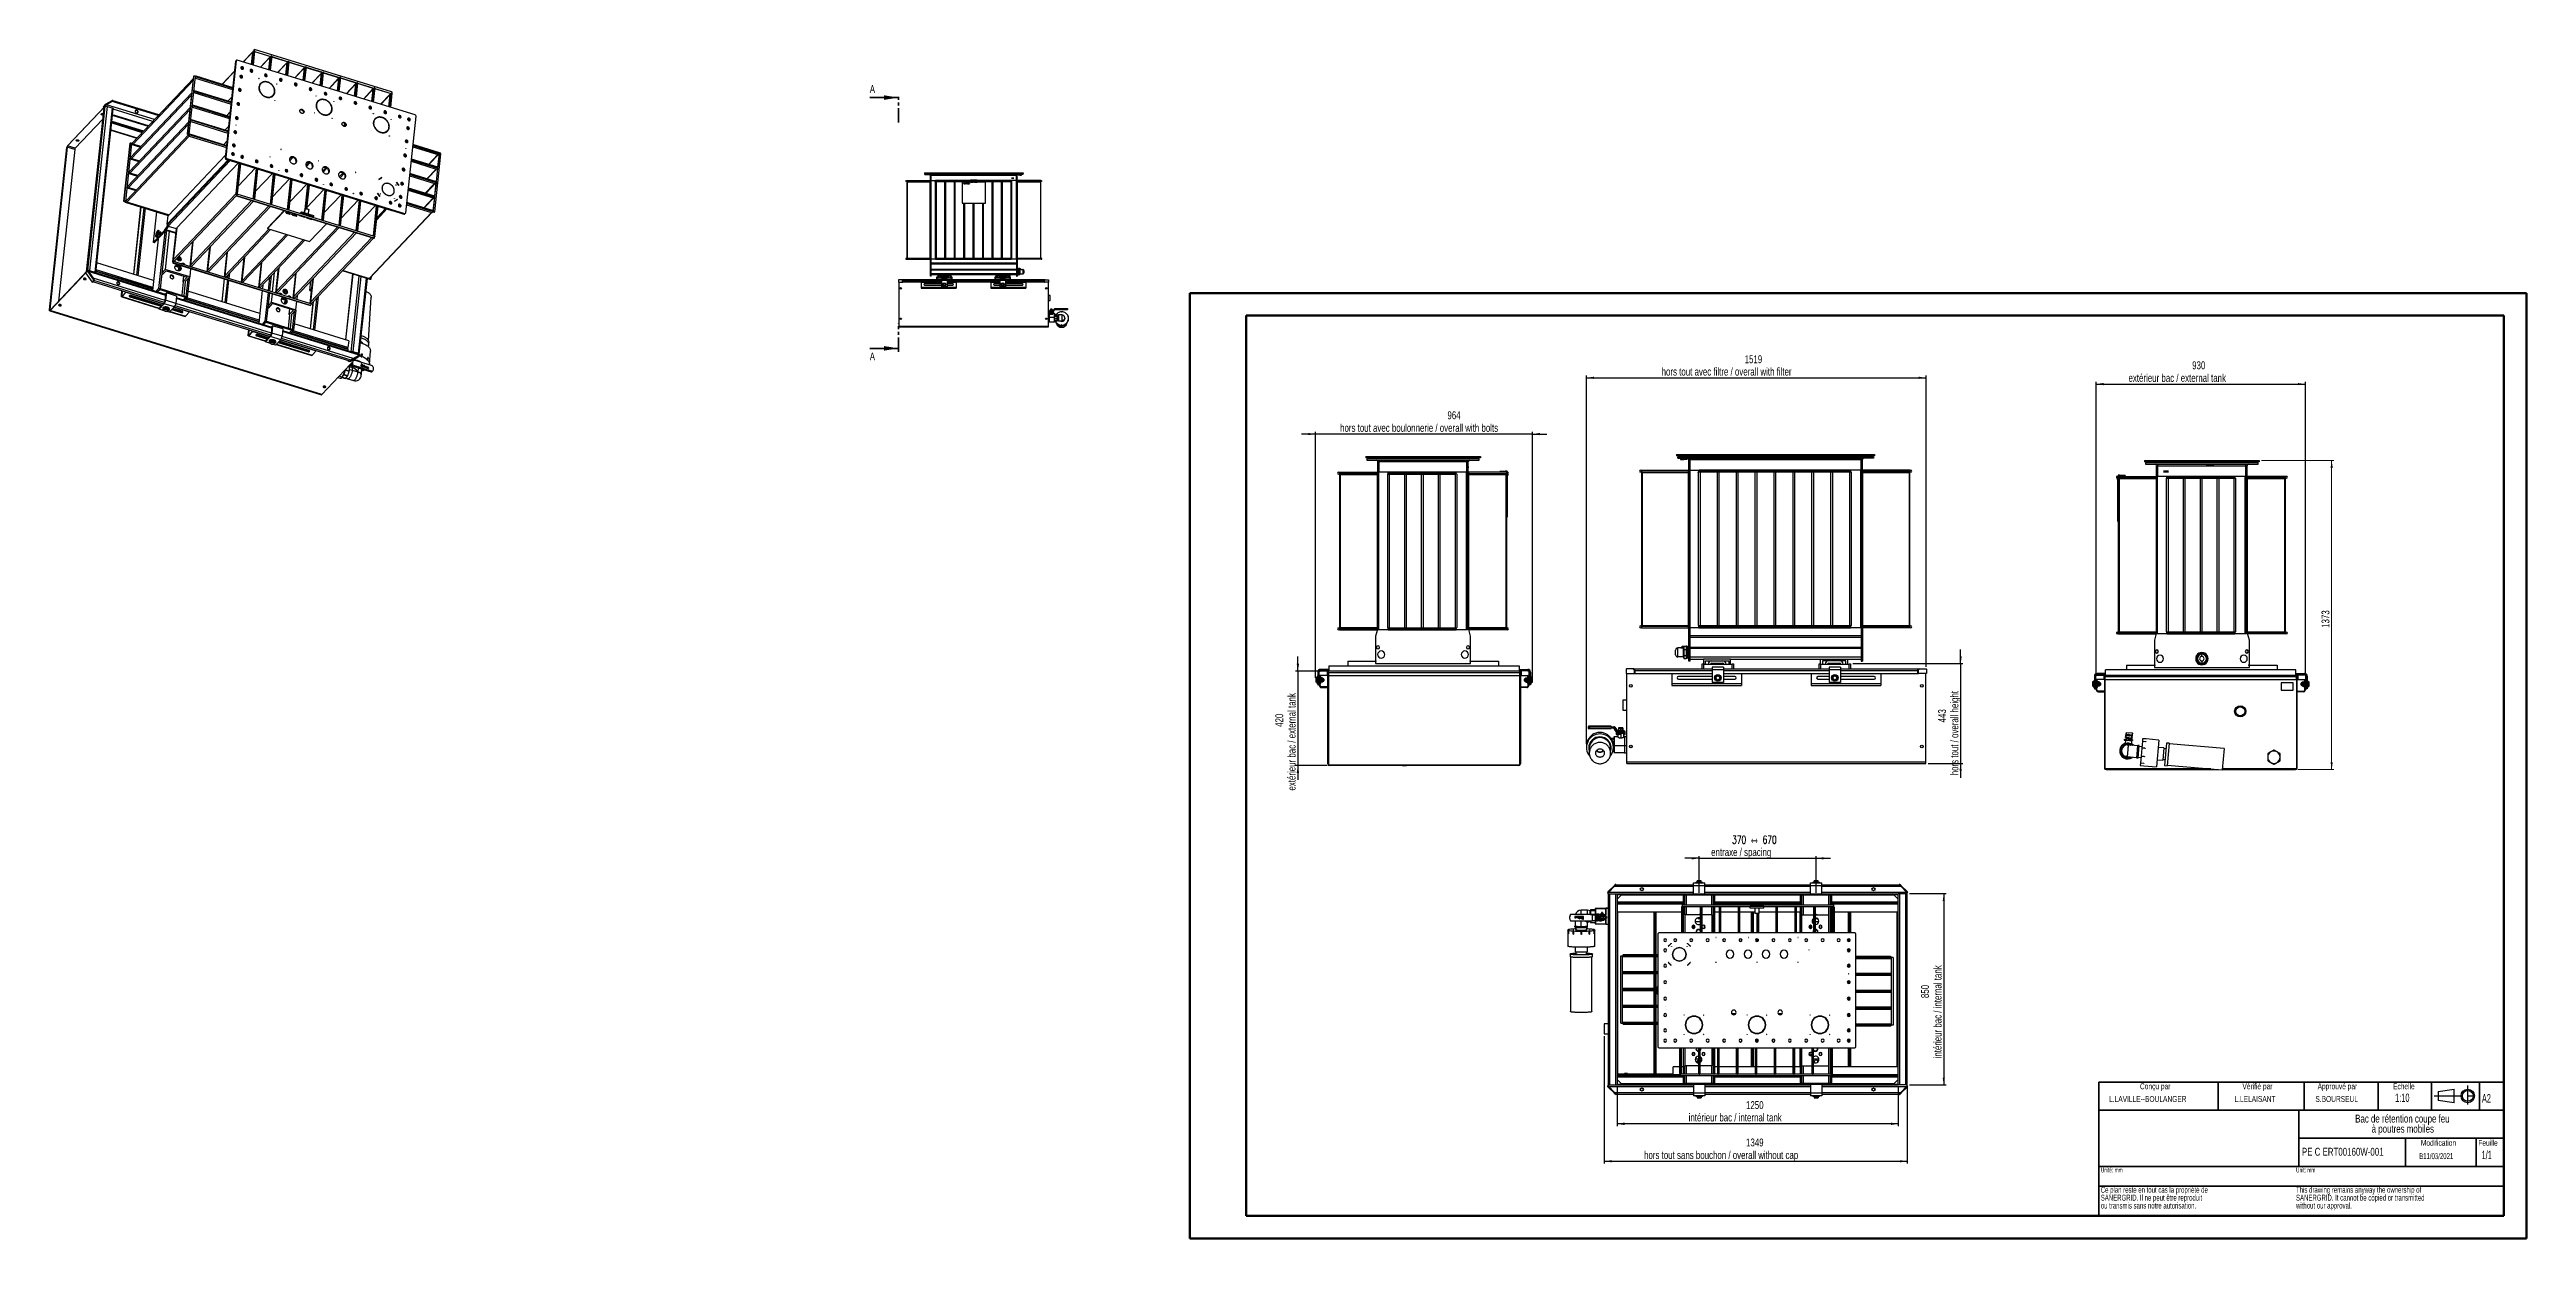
# Model space of a CAD drawing. Header units: millimetres. Extents: x -507 to 594, y -6 to 528.
import ezdxf

# ---------------------------------------------------------------- set-up
doc = ezdxf.new("R2010")
doc.units = ezdxf.units.MM
doc.linetypes.add('CENTERX2', pattern=[20.32, 12.7, -2.54, 2.54, -2.54])
doc.linetypes.add('PHANTOM', pattern=[12.7, 6.35, -1.27, 1.27, -1.27, 1.27, -1.27])
doc.layers.add('FORMAT', color=7, linetype='Continuous')
doc.styles.add('SLDTEXTSTYLE0', font='TXT', dxfattribs={"width": 0.605})
doc.styles.add('SLDTEXTSTYLE1', font='TXT', dxfattribs={"width": 0.663})
doc.styles.add('SLDTEXTSTYLE2', font='TXT', dxfattribs={"width": 0.75})
doc.styles.add('SLDTEXTSTYLE3', font='TXT', dxfattribs={"width": 0.694444, "bigfont": 'bigfont'})
doc.dimstyles.new('SLDDIMSTYLE0', dxfattribs={"dimtxt": 3.5, "dimasz": 3.302, "dimexe": 0, "dimexo": 0.0625, "dimgap": 0.875, "dimtad": 1, "dimdec": 0, "dimlfac": 10, "dimrnd": 1e-09, "dimzin": 12, "dimdsep": 46, "dimtxsty": 'SLDTEXTSTYLE2', "dimsah": 1, "dimcen": 0.09, "dimadec": 0, "dimazin": 3, "dimtfac": 1, "dimtdec": 0, "dimtofl": 0, "dimtmove": 0, "dimatfit": 3, "dimfxl": 0, "dimfrac": 2, "dimtolj": 1, "dimtzin": 12, "dimarcsym": 0})
doc.dimstyles.new('SLDDIMSTYLE1', dxfattribs={"dimtxt": 3.5, "dimasz": 3.302, "dimexe": 0, "dimexo": 0.0625, "dimgap": 0.875, "dimtad": 1, "dimdec": 0, "dimlfac": 10, "dimrnd": 1e-09, "dimzin": 12, "dimdsep": 46, "dimtxsty": 'SLDTEXTSTYLE2', "dimsah": 1, "dimcen": 0.09, "dimadec": 0, "dimazin": 3, "dimtfac": 1, "dimtdec": 0, "dimtmove": 0, "dimatfit": 0, "dimfxl": 0, "dimfrac": 2, "dimtolj": 1, "dimtzin": 12, "dimarcsym": 0})
doc.dimstyles.new('SLDDIMSTYLE2', dxfattribs={"dimtxt": 3.5, "dimasz": 3.302, "dimexe": 0, "dimexo": 0.0625, "dimgap": 0.875, "dimtad": 1, "dimlfac": 10, "dimrnd": 1e-09, "dimzin": 12, "dimdsep": 46, "dimtxsty": 'SLDTEXTSTYLE2', "dimsah": 1, "dimcen": 0.09, "dimadec": 0, "dimazin": 3, "dimtfac": 1, "dimtmove": 0, "dimatfit": 0, "dimfxl": 0, "dimfrac": 2, "dimtolj": 1, "dimtzin": 12, "dimarcsym": 0})
doc.dimstyles.new('SLDDIMSTYLE3', dxfattribs={"dimtxt": 3.5, "dimasz": 3.302, "dimexe": 0, "dimexo": 0.0625, "dimgap": 0.875, "dimtad": 1, "dimlfac": 10, "dimrnd": 1e-09, "dimzin": 12, "dimdsep": 46, "dimtxsty": 'SLDTEXTSTYLE2', "dimsah": 1, "dimcen": 0.09, "dimadec": 0, "dimazin": 3, "dimtfac": 1, "dimtofl": 0, "dimtmove": 0, "dimatfit": 3, "dimfxl": 0, "dimfrac": 2, "dimtolj": 1, "dimtzin": 12, "dimarcsym": 0})

msp = doc.modelspace()

# ---------------------------------------------------------------- texts
at = {"color": 7, "linetype": 'Continuous', "char_height": 3.5, "attachment_point": 1, "style": 'SLDTEXTSTYLE2'}
for insert in [(-142.2505, 512.6696), (-142.2505, 393.8379)]:
    msp.add_mtext('A', dxfattribs=dict(at, insert=insert))
at = {"color": 7, "linetype": 'Continuous', "lineweight": 0, "attachment_point": 1}
for s, insert, char_height, style in [('Conçu par', (422.3059, 69.1339), 2.64583, 'SLDTEXTSTYLE1'), ('Vérifié par', (467.8333, 69.1339), 2.645833, 'SLDTEXTSTYLE1'), ('Approuvé par', (501.2664, 69.1339), 2.645833, 'SLDTEXTSTYLE1'), ('Echelle', (534.8004, 69.1339), 2.64583, 'SLDTEXTSTYLE1'), ('L.LAVILLE--BOULANGER', (408.5868, 63.5069), 2.645833, 'SLDTEXTSTYLE1'), ('L.LELAISANT', (464.3055, 63.5069), 2.645833, 'SLDTEXTSTYLE1'), ('S.BOURSEUL', (500.2864, 63.5069), 2.64583, 'SLDTEXTSTYLE1'), ('1:10', (535.7019, 64.5654), 3.70417, 'SLDTEXTSTYLE1'), ('A2', (574.2894, 64.4016), 3.9101, 'SLDTEXTSTYLE0'), ('Modification', (547.1602, 44.0071), 2.645833, 'SLDTEXTSTYLE1'), ('Feuille', (572.6855, 44.0071), 2.64583, 'SLDTEXTSTYLE1'), ('PE C ERT00160W-001', (494.2874, 40.4693), 3.5, 'SLDTEXTSTYLE2'), ('B11/03/2021', (546.3762, 38.0972), 2.645833, 'SLDTEXTSTYLE0'), ('1/1', (574.1554, 39.1616), 3.70417, 'SLDTEXTSTYLE0')]:
    msp.add_mtext(s, dxfattribs=dict(at, insert=insert, char_height=char_height, style=style))

# ---------------------------------------------------------------- blocks, each defined once
blk = doc.blocks.new('SW_NOTE_0')
at = {"color": 0, "linetype": 'Continuous', "lineweight": 0, "attachment_point": 1, "style": 'SLDTEXTSTYLE0'}
for s, insert, char_height in [('Unit: mm', (0, 2.7), 2.12), ('This drawing remains anyway the ownership of', (0, -5.8), 2.646), ('SANERGRID. It cannot be copied or transmitted', (0, -9.3), 2.646), ('without our approval.', (0, -12.8), 2.646)]:
    blk.add_mtext(s, dxfattribs=dict(at, insert=insert, char_height=char_height))
blk = doc.blocks.new('SW_NOTE_0_1')
at = {"color": 0, "linetype": 'Continuous', "lineweight": 0, "attachment_point": 1, "style": 'SLDTEXTSTYLE0'}
for s, insert, char_height in [('Unité: mm', (0, 2.7), 2.12), ('Ce plan reste en tout cas la propriété de', (0, -5.8), 2.646), ('SANERGRID. Il ne peut être reproduit', (0, -9.3), 2.646), ('ou transmis sans notre autorisation.', (0, -12.8), 2.646)]:
    blk.add_mtext(s, dxfattribs=dict(at, insert=insert, char_height=char_height))
blk = doc.blocks.new('SW_NOTE_0_2')
at = {"color": 0, "linetype": 'Continuous', "lineweight": 0, "char_height": 3.5, "attachment_point": 2, "style": 'SLDTEXTSTYLE2'}
for s, insert in [('Bac de rétention coupe feu', (31.2, 4.5)), ('à poutres mobiles', (31.4, 0))]:
    blk.add_mtext(s, dxfattribs=dict(at, insert=insert))
blk = doc.blocks.new('_D')
at = {"layer": 'FORMAT'}
for p, q in [((176.3, 220), (176.3, 383.6)), ((176.3, 382.6), (327.2, 382.6)), ((327.2, 254.2), (327.2, 383.6))]:
    blk.add_line(p, q, dxfattribs=at)
for points in [[(176.3, 382.6), (179.6, 382.1), (179.6, 383.1)], [(327.2, 382.6), (323.9, 383.1), (323.9, 382.1)]]:
    blk.add_solid(points, dxfattribs=at)
at = {"layer": 'FORMAT', "char_height": 3.5, "attachment_point": 1, "style": 'SLDTEXTSTYLE2'}
for s, insert in [('hors tout avec filtre / overall with filter', (209.7, 387.1)), ('1519', (246.6, 392.6))]:
    blk.add_mtext(s, dxfattribs=dict(at, insert=insert))
blk = doc.blocks.new('_D_1')
at = {"layer": 'FORMAT'}
for p, q in [((294.7, 255.6), (343.6, 255.6)), ((342.6, 255.6), (342.6, 261.9)), ((342.6, 255.6), (342.6, 211.3)), ((328.2, 211.3), (343.6, 211.3)), ((342.6, 211.3), (342.6, 204.9))]:
    blk.add_line(p, q, dxfattribs=at)
for points in [[(342.6, 255.6), (343.1, 258.9), (342.1, 258.9)], [(342.6, 211.3), (342.1, 208), (343.1, 208)]]:
    blk.add_solid(points, dxfattribs=at)
at = {"layer": 'FORMAT', "char_height": 3.5, "attachment_point": 1, "rotation": 90, "style": 'SLDTEXTSTYLE2'}
for s, insert in [('hors tout / overall height', (338.1, 206)), ('443', (332.6, 229.5))]:
    blk.add_mtext(s, dxfattribs=dict(at, insert=insert))
blk = doc.blocks.new('_D_2')
at = {"layer": 'FORMAT'}
for p, q in [((226.4, 169.1), (220, 169.1)), ((226.4, 153.7), (226.4, 170.1)), ((226.4, 169.1), (278.4, 169.1)), ((278.4, 153.7), (278.4, 170.1)), ((278.4, 169.1), (284.7, 169.1))]:
    blk.add_line(p, q, dxfattribs=at)
for points in [[(226.4, 169.1), (223.1, 169.6), (223.1, 168.6)], [(278.4, 169.1), (281.7, 168.6), (281.7, 169.6)]]:
    blk.add_solid(points, dxfattribs=at)
at = {"layer": 'FORMAT', "char_height": 3.5, "attachment_point": 1}
for s, insert, style in [('370 ↔ 670', (241, 179.1), 'SLDTEXTSTYLE3'), ('entraxe / spacing', (231.7, 173.6), 'SLDTEXTSTYLE2')]:
    blk.add_mtext(s, dxfattribs=dict(at, insert=insert, style=style))
blk = doc.blocks.new('_D_3')
at = {"layer": 'FORMAT'}
for p, q in [((319.9, 153.4), (336.1, 153.4)), ((335.1, 153.4), (335.1, 68.4)), ((319.9, 68.4), (336.1, 68.4))]:
    blk.add_line(p, q, dxfattribs=at)
for points in [[(335.1, 153.4), (334.6, 150.1), (335.6, 150.1)], [(335.1, 68.4), (335.6, 71.7), (334.6, 71.7)]]:
    blk.add_solid(points, dxfattribs=at)
at = {"layer": 'FORMAT', "char_height": 3.5, "attachment_point": 1, "rotation": 90, "style": 'SLDTEXTSTYLE2'}
for s, insert in [('intérieur bac / internal tank', (330.6, 80.2)), ('850', (325, 107))]:
    blk.add_mtext(s, dxfattribs=dict(at, insert=insert))
blk = doc.blocks.new('_D_4')
at = {"layer": 'FORMAT'}
for p, q in [((189.9, 67.4), (189.9, 50.1)), ((314.9, 67.4), (314.9, 50.1)), ((314.9, 51.1), (189.9, 51.1))]:
    blk.add_line(p, q, dxfattribs=at)
for points in [[(189.9, 51.1), (193.2, 50.6), (193.2, 51.7)], [(314.9, 51.1), (311.6, 51.7), (311.6, 50.6)]]:
    blk.add_solid(points, dxfattribs=at)
at = {"layer": 'FORMAT', "char_height": 3.5, "attachment_point": 1, "style": 'SLDTEXTSTYLE2'}
for s, insert in [('intérieur bac / internal tank', (221.7, 55.7)), ('1250', (247.2, 61.2))]:
    blk.add_mtext(s, dxfattribs=dict(at, insert=insert))
blk = doc.blocks.new('_D_5')
at = {"layer": 'FORMAT'}
for p, q in [((184.2, 90.1), (184.2, 33.5)), ((318.9, 67.4), (318.9, 33.5)), ((184.2, 34.5), (318.9, 34.5))]:
    blk.add_line(p, q, dxfattribs=at)
for points in [[(184.2, 34.5), (187.5, 34), (187.5, 35)], [(318.9, 34.5), (315.6, 35), (315.6, 34)]]:
    blk.add_solid(points, dxfattribs=at)
at = {"layer": 'FORMAT', "char_height": 3.5, "attachment_point": 1, "style": 'SLDTEXTSTYLE2'}
for s, insert in [('1349', (247.2, 44.6)), ('hors tout sans bouchon / overall without cap', (201.9, 39))]:
    blk.add_mtext(s, dxfattribs=dict(at, insert=insert))
blk = doc.blocks.new('_D_6')
at = {"layer": 'FORMAT'}
for p, q in [((402.8, 250.8), (402.8, 380.8)), ((402.8, 379.8), (495.8, 379.8)), ((495.8, 250.8), (495.8, 380.8))]:
    blk.add_line(p, q, dxfattribs=at)
for points in [[(402.8, 379.8), (406.1, 379.3), (406.1, 380.3)], [(495.8, 379.8), (492.5, 380.3), (492.5, 379.3)]]:
    blk.add_solid(points, dxfattribs=at)
at = {"layer": 'FORMAT', "char_height": 3.5, "attachment_point": 1, "style": 'SLDTEXTSTYLE2'}
for s, insert in [('930', (445.5, 389.9)), ('extérieur bac / external tank', (417.2, 384.3))]:
    blk.add_mtext(s, dxfattribs=dict(at, insert=insert))
blk = doc.blocks.new('_D_7')
at = {"color": 7, "linetype": 'Continuous', "lineweight": 0}
for p, q in [((476.3, 345.8), (508.5, 345.8)), ((507.5, 345.8), (507.5, 208.5)), ((492.4, 208.5), (508.5, 208.5))]:
    blk.add_line(p, q, dxfattribs=at)
at = {"color": 7, "linetype": 'Continuous', "lineweight": 18}
for points in [[(507.5, 345.8), (507, 342.5), (508, 342.5)], [(507.5, 208.5), (508, 211.8), (507, 211.8)]]:
    blk.add_solid(points, dxfattribs=at)
at = {"color": 7, "linetype": 'Continuous', "lineweight": 18, "insert": (503, 271.5), "char_height": 3.5, "attachment_point": 1, "rotation": 90, "style": 'SLDTEXTSTYLE2'}
blk.add_mtext('1373', dxfattribs=at)
blk = doc.blocks.new('_D_8')
at = {"layer": 'FORMAT'}
for p, q in [((55.9, 357.6), (49.6, 357.6)), ((55.9, 249.3), (55.9, 358.6)), ((152.3, 357.6), (55.9, 357.6)), ((152.3, 249.3), (152.3, 358.6)), ((152.3, 357.6), (158.7, 357.6))]:
    blk.add_line(p, q, dxfattribs=at)
for points in [[(55.9, 357.6), (52.6, 358.1), (52.6, 357.1)], [(152.3, 357.6), (155.6, 357.1), (155.6, 358.1)]]:
    blk.add_solid(points, dxfattribs=at)
at = {"layer": 'FORMAT', "char_height": 3.5, "attachment_point": 1, "style": 'SLDTEXTSTYLE2'}
for s, insert in [('964', (114.5, 367.7)), ('hors tout avec boulonnerie / overall with bolts', (66.8, 362.1))]:
    blk.add_mtext(s, dxfattribs=dict(at, insert=insert))
blk = doc.blocks.new('_D_9')
at = {"layer": 'FORMAT'}
for p, q in [((48, 252.3), (48, 258.7)), ((60.6, 252.3), (47, 252.3)), ((48, 252.3), (48, 210.3)), ((61, 210.3), (47, 210.3)), ((48, 210.3), (48, 204))]:
    blk.add_line(p, q, dxfattribs=at)
for points in [[(48, 252.3), (48.6, 255.6), (47.5, 255.6)], [(48, 210.3), (47.5, 207), (48.6, 207)]]:
    blk.add_solid(points, dxfattribs=at)
at = {"layer": 'FORMAT', "char_height": 3.5, "attachment_point": 1, "rotation": 90, "style": 'SLDTEXTSTYLE2'}
for s, insert in [('extérieur bac / external tank', (43.5, 199.2)), ('420', (38, 227.5))]:
    blk.add_mtext(s, dxfattribs=dict(at, insert=insert))

# ---------------------------------------------------------------- dimensions: what is measured, and where the dimension line sits
at = {"color": 7, "linetype": 'Continuous', "lineweight": 18}
dim = msp.add_linear_dim(base=(507.5369, 208.5175), p1=(475.3082, 345.8025), p2=(491.4468, 208.5175), angle=90, dimstyle='SLDDIMSTYLE0', dxfattribs=at)
dim.commit()
dim.dimension.update_dxf_attribs({"geometry": '_D_7', "text_midpoint": (507.5369, 276.7178), "dimtype": 160})
at = {"layer": 'FORMAT'}
for base, p1, p2, angle, text, dimstyle, picture, middle in [((327.1902, 382.5617), (176.2902, 219.0407), (327.1902, 253.2092), 0, '1519\\Phors tout avec filtre / overall with filter', 'SLDDIMSTYLE0', '_D', (251.7402, 382.5617)), ((48.0422, 210.344), (61.6356, 252.344), (62.0356, 210.344), 90, '<>\\Pextérieur bac / external tank', 'SLDDIMSTYLE1', '_D_9', (48.0422, 231.344)), ((342.6212, 211.2767), (293.6902, 255.5767), (327.1902, 211.2767), 90, '<>\\Phors tout / overall height', 'SLDDIMSTYLE1', '_D_1', (342.6212, 233.4267)), ((335.0931, 68.3823), (318.881, 153.3823), (318.881, 68.3823), 90, '<>\\Pintérieur bac / internal tank', 'SLDDIMSTYLE0', '_D_3', (335.0931, 110.8823)), ((318.881, 34.5349), (184.181, 91.1398), (318.881, 68.3823), 0, '1349\\Phors tout sans bouchon / overall without cap', 'SLDDIMSTYLE3', '_D_5', (252.381, 34.5349)), ((189.881, 51.1422), (314.881, 68.3823), (189.881, 68.3823), 0, '<>\\Pintérieur bac / internal tank', 'SLDDIMSTYLE0', '_D_4', (252.381, 51.1422))]:
    dim = msp.add_linear_dim(base=base, p1=p1, p2=p2, angle=angle, text=text, dimstyle=dimstyle, dxfattribs=at)
    dim.commit()
    dim.dimension.update_dxf_attribs({"geometry": picture, "text_midpoint": middle, "dimtype": 160})
for base, p1, p2, text, dimstyle, picture, middle in [((495.8468, 379.8025), (402.8468, 249.8175), (495.8468, 249.8175), '<>\\Pextérieur bac / external tank', 'SLDDIMSTYLE0', '_D_6', (449.3468, 379.8025)), ((55.9456, 357.629), (152.3256, 248.344), (55.9456, 248.344), '<>\\Phors tout avec boulonnerie / overall with bolts', 'SLDDIMSTYLE1', '_D_8', (118.3599, 357.629)), ((278.381, 169.0723), (226.381, 152.6823), (278.381, 152.6823), '370 ↔ 670\\Pentraxe / spacing ', 'SLDDIMSTYLE2', '_D_2', (252.381, 169.0723))]:
    dim = msp.add_linear_dim(base=base, p1=p1, p2=p2, text=text, dimstyle=dimstyle, dxfattribs=at)
    dim.commit()
    dim.dimension.update_dxf_attribs({"geometry": picture, "text_midpoint": middle, "dimtype": 160})

# ---------------------------------------------------------------- linework, layer by layer
at = {"color": 7, "linetype": 'Continuous', "lineweight": 25}
for p, q in [((-354.7462, 509.6108), (-415.782, 528.4511)), ((-424.5509, 518.9061), (-430.064, 513.084)), ((-424.0893, 523.2218), (-428.6758, 480.3394)), ((-423.8444, 523.4804), (-428.4309, 480.598)), ((-423.8444, 523.4804), (-424.0893, 523.2218)), ((-423.7533, 523.684), (-423.9982, 523.4254)), ((-344.3249, 499.3777), (-423.3444, 523.7691)), ((-420.8643, 519.7181), (-420.8401, 519.8267)), ((-420.5952, 520.0854), (-420.8401, 519.8267)), ((-416.4681, 527.4421), (-420.7147, 522.9574)), ((-417.4868, 518.7731), (-417.4981, 518.667)), ((-417.0387, 519.5635), (-417.2837, 519.3048)), ((-416.5816, 527.2362), (-417.1567, 521.8591)), ((-416.7529, 518.5651), (-416.508, 518.8238)), ((-416.709, 521.7209), (-416.0695, 527.6998)), ((-415.8654, 527.9154), (-416.5337, 521.6668)), ((-415.6837, 527.8593), (-416.352, 521.6107)), ((-416.0695, 527.6998), (-415.8654, 527.9154)), ((-415.7123, 527.5923), (-408.438, 525.3469)), ((-408.8386, 525.087), (-413.0852, 520.6023)), ((-410.59, 517.5729), (-410.835, 517.3143)), ((-408.9521, 524.8812), (-409.5272, 519.5041)), ((-409.0795, 519.3659), (-408.44, 525.3448)), ((-408.2359, 525.5603), (-408.9042, 519.3118)), ((-408.0543, 525.5043), (-408.7226, 519.2557)), ((-408.44, 525.3448), (-408.2359, 525.5603)), ((-408.0828, 525.2373), (-400.8085, 522.9919)), ((-401.2091, 522.732), (-405.4558, 518.2473)), ((-401.3227, 522.5262), (-401.8978, 517.149)), ((-401.45, 517.0108), (-400.8105, 522.9898)), ((-400.6064, 523.2053), (-401.2748, 516.9567)), ((-400.4248, 523.1492), (-401.0931, 516.9007)), ((-400.8105, 522.9898), (-400.6064, 523.2053)), ((-400.4533, 522.8822), (-393.1791, 520.6368)), ((-393.5797, 520.377), (-397.8263, 515.8923)), ((-393.6932, 520.1711), (-394.2683, 514.794)), ((-393.8205, 514.6558), (-393.1811, 520.6347)), ((-392.977, 520.8503), (-393.6453, 514.6017)), ((-392.7953, 520.7942), (-393.4636, 514.5456)), ((-393.1811, 520.6347), (-392.977, 520.8503)), ((-392.8239, 520.5272), (-385.5496, 518.2818)), ((-385.9502, 518.0219), (-390.1968, 513.5372)), ((-386.0637, 517.8161), (-386.6388, 512.439)), ((-386.1911, 512.3008), (-385.5516, 518.2797)), ((-385.3475, 518.4953), (-386.0158, 512.2467)), ((-385.1658, 518.4392), (-385.8342, 512.1906)), ((-385.5516, 518.2797), (-385.3475, 518.4953)), ((-385.1944, 518.1722), (-377.9201, 515.9268)), ((-443.5598, 509.1974), (-470.7535, 480.4792)), ((-442.8718, 515.6298), (-470.0655, 486.9116)), ((-442.7666, 516.6133), (-445.5185, 490.8839)), ((-445.484, 490.9535), (-442.7322, 516.6829)), ((-444.723, 490.7988), (-441.9711, 516.5282)), ((-426.065, 504.7492), (-442.6823, 509.8785)), ((-442.6742, 509.9549), (-442.5279, 510.1094)), ((-442.6558, 510.1264), (-442.5095, 510.2809)), ((-442.6118, 509.3124), (-426.1214, 504.2222)), ((-442.5279, 510.1094), (-426.0362, 505.0188)), ((-442.5095, 510.2809), (-426.0179, 505.1903)), ((-425.3771, 511.1815), (-441.9944, 516.3109)), ((-441.9862, 516.3872), (-441.8399, 516.5417)), ((-441.9717, 516.5547), (-441.8216, 516.7133)), ((-441.9239, 515.7448), (-425.4334, 510.6546)), ((-441.8399, 516.5417), (-425.3482, 511.4512)), ((-441.8216, 516.7133), (-425.3299, 511.6227)), ((-425.7987, 507.2392), (-427.3496, 505.6014)), ((-422.7158, 510.3596), (-422.7201, 510.3192)), ((-421.9054, 509.9838), (-421.8813, 510.0924)), ((-421.6363, 510.3511), (-421.8813, 510.0924)), ((-421.2771, 515.8587), (-421.2529, 515.9673)), ((-421.008, 516.226), (-421.2529, 515.9673)), ((-412.9248, 513.2539), (-413.1289, 513.0383)), ((-410.3042, 516.5746), (-410.0593, 516.8332)), ((-407.683, 507.8815), (-407.4789, 508.0971)), ((-403.9597, 515.5263), (-404.2046, 515.2676)), ((-403.6738, 514.5279), (-403.4289, 514.7866)), ((-397.3293, 513.4796), (-397.5742, 513.221)), ((-397.0435, 512.4813), (-396.7985, 512.7399)), ((-390.6989, 511.433), (-390.9438, 511.1744)), ((-390.4131, 510.4347), (-390.1682, 510.6933)), ((-384.0685, 509.3864), (-384.3135, 509.1277)), ((-383.7827, 508.388), (-383.5378, 508.6467)), ((-378.3207, 515.6669), (-382.5673, 511.1822)), ((-378.4342, 515.4611), (-379.0093, 510.0839)), ((-378.5616, 509.9457), (-377.9221, 515.9247)), ((-377.718, 516.1402), (-378.3863, 509.8916)), ((-377.5364, 516.0841), (-378.2047, 509.8356)), ((-377.9221, 515.9247), (-377.718, 516.1402)), ((-377.4382, 507.3397), (-377.6831, 507.0811)), ((-377.5649, 515.8171), (-370.2907, 513.5718)), ((-377.1523, 506.3414), (-376.9074, 506.6)), ((-370.6912, 513.3119), (-374.9379, 508.8272)), ((-370.8048, 513.106), (-371.3799, 507.7289)), ((-370.9321, 507.5907), (-370.2927, 513.5696)), ((-370.0886, 513.7852), (-370.7569, 507.5366)), ((-369.9069, 513.7291), (-370.5752, 507.4805)), ((-370.2927, 513.5696), (-370.0886, 513.7852)), ((-369.9355, 513.4621), (-362.6612, 511.2167)), ((-363.0618, 510.9568), (-367.3084, 506.4721)), ((-363.1753, 510.751), (-363.7504, 505.3739)), ((-363.3027, 505.2357), (-362.6632, 511.2146)), ((-362.4591, 511.4302), (-363.1274, 505.1816)), ((-362.2774, 511.3741), (-362.9457, 505.1255)), ((-362.6632, 511.2146), (-362.4591, 511.4302)), ((-362.306, 511.1071), (-355.0317, 508.8617)), ((-355.4323, 508.6018), (-359.6789, 504.1171)), ((-355.5458, 508.396), (-356.1209, 503.0188)), ((-355.6732, 502.8806), (-355.0337, 508.8596)), ((-354.8296, 509.0751), (-355.4979, 502.8265)), ((-354.648, 509.0191), (-355.3163, 502.7705)), ((-355.0337, 508.8596), (-354.8296, 509.0751)), ((-482.1805, 503.1107), (-498.7536, 485.6086)), ((-498.7261, 485.8659), (-482.153, 503.368)), ((-495.393, 484.5712), (-483.2642, 497.38)), ((-482.7112, 502.5503), (-490.5082, 429.6502)), ((-482.1805, 503.1107), (-489.9776, 430.2106)), ((-481.259, 503.2162), (-489.056, 430.3161)), ((-478.8975, 502.4873), (-486.6945, 429.5872)), ((-486.2842, 429.211), (-478.4872, 502.1111)), ((-483.0765, 499.9333), (-482.9943, 499.9038)), ((-482.0591, 503.9676), (-482.8477, 503.1348)), ((-482.6745, 502.8934), (-482.8477, 503.1348)), ((-482.7112, 502.5503), (-482.1805, 503.1107)), ((-481.8859, 503.7262), (-482.6745, 502.8934)), ((-482.6745, 502.8934), (-482.5156, 502.9851)), ((-481.8859, 503.7262), (-482.0591, 503.9676)), ((-481.8857, 503.7264), (-482.0359, 503.5678)), ((-479.1315, 505.671), (-481.7315, 504.17)), ((-481.5583, 503.9286), (-481.7315, 504.17)), ((-478.9583, 505.4296), (-481.5583, 503.9286)), ((-478.9581, 505.4297), (-481.5581, 503.9287)), ((-481.259, 503.2162), (-478.8975, 502.4873)), ((-465.4186, 491.819), (-479.1352, 496.0529)), ((-478.9583, 505.4296), (-479.1315, 505.671)), ((-478.4821, 499.1749), (-478.8223, 498.9785)), ((-478.4919, 505.6284), (-478.664, 505.8682)), ((-458.2568, 499.3823), (-478.4959, 505.6296)), ((-462.8219, 494.5613), (-478.187, 499.3041)), ((-444.9357, 496.3327), (-472.1294, 467.6145)), ((-444.2477, 502.765), (-471.4414, 474.0469)), ((-467.8767, 501.2493), (-468.427, 501.4192)), ((-427.441, 491.8844), (-444.0583, 497.0138)), ((-444.0501, 497.0901), (-443.9038, 497.2446)), ((-444.0318, 497.2617), (-443.8855, 497.4162)), ((-443.9878, 496.4477), (-427.4973, 491.3575)), ((-443.9038, 497.2446), (-427.4121, 492.1541)), ((-443.8855, 497.4162), (-427.3938, 492.3256)), ((-426.753, 498.3168), (-443.3703, 503.4461)), ((-443.3621, 503.5225), (-443.2158, 503.677)), ((-443.3438, 503.694), (-443.1975, 503.8485)), ((-443.2998, 502.88), (-426.8094, 497.7898)), ((-443.2158, 503.677), (-426.7242, 498.5864)), ((-443.1975, 503.8485), (-426.7058, 498.758)), ((-426.4867, 500.8068), (-428.0375, 499.169)), ((-424.0551, 497.8379), (-424.0594, 497.7976)), ((-423.3854, 504.0987), (-423.3898, 504.0584)), ((-423.2447, 497.4621), (-423.2205, 497.5708)), ((-422.9756, 497.8294), (-423.2205, 497.5708)), ((-422.575, 503.7229), (-422.5509, 503.8316)), ((-422.306, 504.0902), (-422.5509, 503.8316)), ((-394.5359, 501.8751), (-394.7809, 501.6165)), ((-387.4932, 505.4038), (-387.6973, 505.1882)), ((-382.2514, 500.0314), (-382.0473, 500.247)), ((-375.8256, 496.0997), (-376.0705, 495.841)), ((-371.2731, 504.4031), (-371.262, 504.507)), ((-371.0969, 504.3576), (-371.1071, 504.2621)), ((-370.8078, 505.2931), (-371.0527, 505.0345)), ((-370.522, 504.2947), (-370.277, 504.5534)), ((-364.1774, 503.2465), (-364.4223, 502.9878)), ((-363.8916, 502.2481), (-363.6467, 502.5068)), ((-362.0616, 497.5537), (-362.2657, 497.3381)), ((-357.547, 501.1998), (-357.792, 500.9412)), ((-357.2612, 500.2015), (-357.0163, 500.4601)), ((-351.0983, 499.2093), (-351.3432, 498.9506)), ((-350.8125, 498.2109), (-350.5676, 498.4696)), ((-348.5031, 455.9262), (-343.9166, 498.8087)), ((-346.7494, 496.8406), (-346.7253, 496.9493)), ((-346.4803, 497.2079), (-346.7253, 496.9493)), ((-506.7997, 412.7497), (-499.0761, 484.9637)), ((-498.9536, 485.0931), (-506.6772, 412.8791)), ((-479.5009, 492.6333), (-468.0071, 489.0854)), ((-479.4836, 492.7951), (-467.8846, 489.2147)), ((-471.0143, 486.782), (-473.7662, 461.0526)), ((-473.7318, 461.1222), (-470.9799, 486.8516)), ((-472.9707, 460.9675), (-470.2188, 486.697)), ((-444.9123, 490.6516), (-472.8174, 461.1821)), ((-444.6757, 490.0153), (-472.4336, 460.7013)), ((-470.2594, 486.3178), (-466.3635, 485.1153)), ((-470.2339, 486.556), (-470.2101, 486.5811)), ((-470.2194, 486.7234), (-470.1917, 486.7527)), ((-466.1594, 485.3308), (-470.2101, 486.5811)), ((-469.6817, 486.4308), (-466.1501, 485.3407)), ((-444.7959, 490.5967), (-444.5918, 490.8123)), ((-428.129, 485.4521), (-444.7959, 490.5967)), ((-444.7197, 490.8293), (-444.5734, 490.9838)), ((-444.6757, 490.0153), (-428.1853, 484.9251)), ((-444.5918, 490.8123), (-428.1001, 485.7217)), ((-444.5734, 490.9838), (-428.0818, 485.8932)), ((-427.8626, 487.9421), (-429.4135, 486.3043)), ((-427.1747, 494.3744), (-428.7255, 492.7367)), ((-425.353, 485.7022), (-425.3574, 485.6618)), ((-424.7247, 491.5771), (-424.729, 491.5367)), ((-424.5426, 485.3264), (-424.5185, 485.435)), ((-424.2736, 485.6937), (-424.5185, 485.435)), ((-423.9143, 491.2013), (-423.8901, 491.3099)), ((-423.6452, 491.5686), (-423.8901, 491.3099)), ((-375.4405, 495.3815), (-376.2991, 494.4748)), ((-375.2336, 494.8563), (-375.7634, 494.2968)), ((-356.8199, 492.1813), (-356.6158, 492.3969)), ((-347.7905, 487.1063), (-347.7664, 487.215)), ((-347.5215, 487.4736), (-347.7664, 487.215)), ((-347.1622, 492.9812), (-347.1381, 493.0899)), ((-346.8931, 493.3485), (-347.1381, 493.0899)), ((-345.3687, 485.2318), (-334.2764, 481.8078)), ((-345.3123, 485.7587), (-333.693, 482.1721)), ((-333.4889, 482.3876), (-345.2835, 486.0284)), ((-333.4705, 482.5592), (-345.2652, 486.1999)), ((-495.593, 484.0557), (-502.8003, 416.669)), ((-471.6353, 473.4531), (-467.7395, 472.2505)), ((-471.6099, 473.6912), (-471.586, 473.7164)), ((-471.5915, 473.8628), (-471.5677, 473.8879)), ((-467.5354, 472.4661), (-471.586, 473.7164)), ((-471.0577, 473.5661), (-467.526, 472.4759)), ((-470.9474, 479.8855), (-467.0515, 478.6829)), ((-470.9219, 480.1236), (-470.8981, 480.1488)), ((-470.9035, 480.2951), (-470.8797, 480.3203)), ((-466.8474, 478.8984), (-470.8981, 480.1488)), ((-470.3697, 479.9984), (-466.8381, 478.9083)), ((-454.5259, 450.8069), (-427.4476, 479.4032)), ((-454.4351, 450.7789), (-427.3568, 479.3751)), ((-428.5506, 481.5097), (-453.7232, 454.9259)), ((-423.0404, 478.0427), (-450.2947, 449.2606)), ((-428.4309, 480.598), (-428.6758, 480.3394)), ((-428.6013, 480.0347), (-428.6299, 479.7681)), ((-428.6299, 479.7681), (-428.4983, 479.907)), ((-428.6299, 479.7681), (-423.6344, 478.2261)), ((-428.0226, 480.029), (-428.2675, 479.7703)), ((-428.2675, 479.7703), (-349.248, 455.3789)), ((-428.0226, 480.029), (-349.0031, 455.6376)), ((-425.7701, 481.8024), (-425.7658, 481.8428)), ((-424.9554, 481.467), (-424.9313, 481.5756)), ((-424.6864, 481.8343), (-424.9313, 481.5756)), ((-422.608, 477.9093), (-424.0595, 464.3376)), ((-423.5508, 478.3144), (-423.6344, 478.2261)), ((-423.6344, 478.2261), (-354.6058, 456.9187)), ((-422.1602, 477.7711), (-423.6185, 464.1369)), ((-423.4144, 464.3524), (-421.9849, 477.717)), ((-423.2327, 464.2963), (-421.8033, 477.6609)), ((-415.4109, 475.6877), (-422.8552, 467.8261)), ((-421.1299, 481.3123), (-421.3748, 481.0537)), ((-420.8441, 480.314), (-420.5991, 480.5726)), ((-414.9785, 475.5542), (-416.4255, 462.0252)), ((-414.5307, 475.416), (-415.9777, 461.887)), ((-415.7849, 461.9974), (-414.3555, 475.3619)), ((-415.6032, 461.9413), (-414.1738, 475.3059)), ((-414.6812, 479.3218), (-414.9261, 479.0631)), ((-414.3953, 478.3234), (-414.1504, 478.5821)), ((-408.0508, 477.2752), (-408.2957, 477.0165)), ((-407.765, 476.2768), (-407.52, 476.5354)), ((-401.4204, 475.2285), (-401.6653, 474.9699)), ((-401.1346, 474.2302), (-400.8897, 474.4888)), ((-399.3275, 480.5677), (-400.1433, 479.7061)), ((-398.6744, 480.5137), (-400.0538, 479.0569)), ((-398.6342, 480.5018), (-398.3893, 480.7604)), ((-391.6016, 478.3144), (-392.8417, 477.0048)), ((-391.0657, 478.1367), (-392.6351, 476.4793)), ((-391.3681, 478.2589), (-391.1231, 478.5175)), ((-383.9643, 475.9677), (-385.4516, 474.3969)), ((-383.5025, 475.7116), (-385.1708, 473.9498)), ((-384.1019, 476.016), (-383.857, 476.2746)), ((-376.3798, 473.5652), (-378.0088, 471.8449)), ((-376.8357, 473.7731), (-376.5908, 474.0318)), ((-349.1298, 474.5847), (-349.1057, 474.6933)), ((-348.8607, 474.952), (-349.1057, 474.6933)), ((-348.4602, 480.8455), (-348.436, 480.9541)), ((-348.1911, 481.2128), (-348.436, 480.9541)), ((-346.0567, 478.7994), (-334.9643, 475.3755)), ((-346.0003, 479.3264), (-334.3809, 475.7397)), ((-334.1768, 475.9553), (-345.9715, 479.596)), ((-334.1585, 476.1268), (-345.9531, 479.7675)), ((-338.8971, 470.9448), (-334.5072, 475.5808)), ((-338.2091, 477.3771), (-333.8192, 482.0132)), ((-335.6223, 456.4133), (-332.8704, 482.1427)), ((-334.3571, 475.7649), (-335.0013, 469.7422)), ((-334.3809, 475.7397), (-334.1768, 475.9553)), ((-333.6691, 482.1973), (-334.3133, 476.1746)), ((-333.693, 482.1721), (-333.4889, 482.3876)), ((-117.9979, 473.7489), (-117.9979, 473.4489)), ((-117.9979, 473.7489), (-117.7479, 473.7489)), ((-117.7479, 473.4489), (-117.9979, 473.4489)), ((-117.7479, 473.7489), (-117.7479, 473.4489)), ((-117.7479, 473.7489), (-74.2479, 473.7489)), ((-117.7479, 473.4489), (-74.2479, 473.4489)), ((-113.7229, 473.4489), (-113.7229, 473.2489)), ((-113.5229, 473.4489), (-113.5229, 473.2489)), ((-113.5197, 473.4489), (-113.5197, 473.4239)), ((-113.244, 473.4239), (-113.5197, 473.4239)), ((-113.2723, 473.4489), (-113.2723, 473.4239)), ((-113.2723, 473.4489), (-113.2723, 473.4239)), ((-113.244, 473.4489), (-113.244, 473.4239)), ((-111.7229, 473.4489), (-111.7229, 473.2489)), ((-80.2729, 473.4489), (-80.2729, 473.2489)), ((-80.2479, 473.4489), (-80.2479, 473.2489)), ((-77.2479, 473.2489), (-77.2479, 473.4489)), ((-74.2479, 473.7489), (-74.2479, 473.4489)), ((-74.2479, 473.7489), (-73.9979, 473.7489)), ((-73.9979, 473.4489), (-74.2479, 473.4489)), ((-73.9979, 473.7489), (-73.9979, 473.4489)), ((-472.3233, 467.0207), (-468.4274, 465.8182)), ((-472.2978, 467.2589), (-472.274, 467.284)), ((-472.2795, 467.4304), (-472.2557, 467.4556)), ((-468.2233, 466.0337), (-472.274, 467.284)), ((-471.7456, 467.1337), (-468.214, 466.0436)), ((-424.0595, 464.3376), (-451.8174, 435.0236)), ((-451.2043, 434.5935), (-423.6841, 463.6565)), ((-423.6426, 463.4158), (-362.6069, 444.5755)), ((-423.6185, 464.1369), (-423.4144, 464.3524)), ((-362.5256, 444.6147), (-423.5614, 463.4549)), ((-362.3709, 445.3399), (-423.4067, 464.1802)), ((-423.3572, 464.1649), (-423.2327, 464.2963)), ((-423.3283, 464.156), (-423.3236, 464.2003)), ((-407.7814, 473.3327), (-415.2257, 465.4711)), ((-407.349, 473.1992), (-408.796, 459.6702)), ((-406.9013, 473.061), (-408.3483, 459.532)), ((-408.1554, 459.6423), (-406.726, 473.0069)), ((-407.9738, 459.5863), (-406.5444, 472.9508)), ((-400.152, 470.9777), (-407.5962, 463.1161)), ((-399.7195, 470.8442), (-401.1665, 457.3152)), ((-399.2718, 470.706), (-400.7188, 457.177)), ((-400.5259, 457.2873), (-399.0965, 470.6519)), ((-400.3443, 457.2312), (-398.9149, 470.5958)), ((-392.5225, 468.6226), (-399.9668, 460.761)), ((-394.79, 473.1819), (-395.035, 472.9232)), ((-394.5042, 472.1835), (-394.2593, 472.4422)), ((-392.0901, 468.4891), (-393.279, 457.3728)), ((-391.6423, 468.3509), (-392.7876, 457.6431)), ((-392.6043, 457.6636), (-391.4671, 468.2968)), ((-392.4168, 457.6624), (-391.2854, 468.2408)), ((-384.893, 466.2676), (-392.3373, 458.406)), ((-388.1597, 471.1352), (-388.4046, 470.8766)), ((-387.8738, 470.1369), (-387.6289, 470.3955)), ((-384.4606, 466.1341), (-385.9076, 452.6051)), ((-384.0129, 465.9959), (-385.4598, 452.4669)), ((-385.267, 452.5772), (-383.8376, 465.9418)), ((-385.0853, 452.5212), (-383.6559, 465.8857)), ((-377.2635, 463.9126), (-384.7078, 456.051)), ((-381.5293, 469.0886), (-381.7742, 468.83)), ((-381.2435, 468.0903), (-380.9985, 468.3489)), ((-376.8311, 463.7791), (-378.2781, 450.2501)), ((-376.3834, 463.6409), (-377.8304, 450.1119)), ((-375.9779, 473.2458), (-377.668, 471.461)), ((-377.6375, 450.2222), (-376.2081, 463.5868)), ((-377.4559, 450.1661), (-376.0265, 463.5307)), ((-374.8989, 467.042), (-375.1438, 466.7833)), ((-374.6131, 466.0436), (-374.3682, 466.3023)), ((-368.2686, 464.9953), (-368.5135, 464.7367)), ((-367.9827, 463.997), (-367.7378, 464.2556)), ((-361.6382, 462.9487), (-361.8831, 462.6901)), ((-361.0915, 464.5702), (-360.0522, 463.1217)), ((-360.0156, 463.1428), (-361.0549, 464.5913)), ((-359.1528, 471.5304), (-360.4256, 470.7956)), ((-360.3957, 470.754), (-359.123, 471.4887)), ((-352.5966, 469.4742), (-351.5573, 468.0257)), ((-351.5207, 468.0469), (-352.56, 469.4953)), ((-350.4278, 462.4489), (-350.4036, 462.5576)), ((-350.1587, 462.8162), (-350.4036, 462.5576)), ((-349.7994, 468.3238), (-349.7753, 468.4325)), ((-349.5304, 468.6911), (-349.7753, 468.4325)), ((-347.4326, 465.9347), (-336.3403, 462.5108)), ((-347.3763, 466.4616), (-335.7569, 462.875)), ((-335.5528, 463.0906), (-347.3474, 466.7313)), ((-335.5344, 463.2621), (-347.3291, 466.9028)), ((-346.7446, 472.3671), (-335.6523, 468.9431)), ((-346.6883, 472.894), (-335.0689, 469.3074)), ((-334.8648, 469.5229), (-346.6594, 473.1636)), ((-334.8465, 469.6944), (-346.6411, 473.3352)), ((-340.2731, 458.0801), (-335.8831, 462.7161)), ((-339.5851, 464.5124), (-335.1951, 469.1485)), ((-335.733, 462.9002), (-336.3772, 456.8775)), ((-335.7569, 462.875), (-335.5528, 463.0906)), ((-335.0451, 469.3326), (-335.6892, 463.3099)), ((-335.0689, 469.3074), (-334.8648, 469.5229)), ((-125.8479, 470.2489), (-125.8479, 435.2489)), ((-125.8479, 470.2489), (-125.8416, 470.2489)), ((-125.8416, 469.9989), (-125.8416, 470.2489)), ((-125.8416, 470.2489), (-115.3479, 470.2489)), ((-115.3479, 469.9989), (-125.8416, 469.9989)), ((-125.6479, 469.7489), (-125.6479, 435.7489)), ((-125.6479, 469.7489), (-115.3479, 469.7489)), ((-117.7479, 472.9489), (-117.7479, 473.2489)), ((-117.7479, 473.2489), (-114.9979, 473.2489)), ((-117.7479, 472.9489), (-114.9979, 472.9489)), ((-115.3479, 435.2489), (-115.3479, 470.2489)), ((-115.2979, 470.2489), (-115.3479, 470.2489)), ((-115.2979, 470.2489), (-115.2979, 472.6239)), ((-115.2979, 435.7489), (-115.2979, 470.2489)), ((-115.0979, 470.2489), (-115.2979, 470.2489)), ((-115.0979, 470.2489), (-113.0479, 470.2489)), ((-114.9979, 473.2489), (-114.9979, 472.9489)), ((-114.9979, 473.2489), (-76.9979, 473.2489)), ((-114.9979, 472.9489), (-76.9979, 472.9489)), ((-114.9979, 472.6239), (-114.9979, 472.9489)), ((-114.9979, 472.6239), (-76.9979, 472.6239)), ((-114.9979, 470.2489), (-114.9979, 472.6239)), ((-113.1979, 469.7489), (-113.1979, 435.7489)), ((-113.0479, 469.9989), (-113.0479, 470.2489)), ((-113.0479, 470.2489), (-112.9979, 470.2489)), ((-79.3979, 470.2489), (-112.9979, 470.2489)), ((-112.9979, 470.0489), (-112.9979, 470.2489)), ((-79.3979, 470.0489), (-112.9979, 470.0489)), ((-112.9979, 469.8489), (-112.9979, 470.0489)), ((-112.9979, 469.8489), (-79.3979, 469.8489)), ((-112.9479, 470.2489), (-108.8479, 470.2489)), ((-112.7979, 469.7489), (-112.7979, 435.7489)), ((-111.3278, 473.372), (-111.3282, 473.372)), ((-111.309, 473.2489), (-111.3282, 473.372)), ((-108.6677, 473.372), (-111.3278, 473.372)), ((-108.9979, 469.7489), (-108.9979, 435.7489)), ((-108.7479, 470.2489), (-104.6479, 470.2489)), ((-108.6869, 473.2489), (-108.6677, 473.372)), ((-108.5979, 469.7489), (-108.5979, 435.7489)), ((-104.7979, 469.7489), (-104.7979, 435.7489)), ((-104.5479, 470.2489), (-100.4479, 470.2489)), ((-104.3979, 469.7489), (-104.3979, 435.7489)), ((-101.1479, 469.5489), (-101.1479, 460.2489)), ((-97.4979, 469.5489), (-101.1479, 469.5489)), ((-100.5979, 469.7489), (-100.5979, 469.5489)), ((-100.3979, 468.9989), (-100.5479, 468.9989)), ((-100.5479, 468.9989), (-100.5479, 468.7989)), ((-100.5479, 468.7989), (-100.5229, 468.7989)), ((-100.5229, 468.9181), (-100.5229, 468.9734)), ((-100.5229, 468.9734), (-100.3979, 468.9734)), ((-100.4146, 468.9181), (-100.5229, 468.9181)), ((-100.5229, 468.7989), (-100.5229, 468.8925)), ((-100.5229, 468.8925), (-100.4146, 468.8925)), ((-100.4146, 468.8925), (-100.4146, 468.9181)), ((-100.3979, 468.9734), (-100.3979, 468.9989)), ((-100.2646, 468.9989), (-100.3646, 468.9989)), ((-100.3646, 468.9989), (-100.3646, 468.7989)), ((-100.3646, 468.7989), (-100.3396, 468.7989)), ((-100.3479, 470.2489), (-97.4979, 470.2489)), ((-100.3396, 468.9776), (-100.2604, 468.9776)), ((-100.3396, 468.9138), (-100.3396, 468.9776)), ((-100.2604, 468.9138), (-100.3396, 468.9138)), ((-100.3396, 468.8883), (-100.2688, 468.8883)), ((-100.3396, 468.7989), (-100.3396, 468.8883)), ((-100.2688, 468.8883), (-100.2354, 468.7989)), ((-100.2438, 468.9946), (-100.2646, 468.9989)), ((-100.2604, 468.9776), (-100.2479, 468.9734)), ((-100.2479, 468.9181), (-100.2604, 468.9138)), ((-100.2479, 468.9734), (-100.2396, 468.9649)), ((-100.2396, 468.9266), (-100.2479, 468.9181)), ((-100.2271, 468.9819), (-100.2438, 468.9946)), ((-100.2438, 468.8968), (-100.2271, 468.9053)), ((-100.2063, 468.7989), (-100.2438, 468.8968)), ((-100.2396, 468.9649), (-100.2354, 468.9521)), ((-100.2354, 468.9393), (-100.2396, 468.9266)), ((-100.2354, 468.9521), (-100.2354, 468.9393)), ((-100.2354, 468.7989), (-100.2063, 468.7989)), ((-100.2146, 468.9649), (-100.2271, 468.9819)), ((-100.2271, 468.9053), (-100.2146, 468.9223)), ((-100.2104, 468.9521), (-100.2146, 468.9649)), ((-100.2146, 468.9223), (-100.2104, 468.9351)), ((-100.2104, 468.9351), (-100.2104, 468.9521)), ((-100.1979, 469.7489), (-100.1979, 469.5489)), ((-100.1063, 468.9989), (-100.1729, 468.7989)), ((-100.1729, 468.7989), (-100.1479, 468.7989)), ((-100.1479, 468.7989), (-100.1313, 468.85)), ((-100.1313, 468.85), (-100.0479, 468.85)), ((-100.1271, 468.867), (-100.0896, 468.9819)), ((-100.0521, 468.867), (-100.1271, 468.867)), ((-100.0729, 468.9989), (-100.1063, 468.9989)), ((-100.0896, 468.9819), (-100.0521, 468.867)), ((-100.0063, 468.7989), (-100.0729, 468.9989)), ((-100.0479, 468.85), (-100.0313, 468.7989)), ((-100.0313, 468.7989), (-100.0063, 468.7989)), ((-99.9354, 468.9989), (-99.9729, 468.9989)), ((-99.9729, 468.9989), (-99.9729, 468.7989)), ((-99.9729, 468.7989), (-99.9479, 468.7989)), ((-99.9479, 468.7989), (-99.9479, 468.9734)), ((-99.9479, 468.9734), (-99.8438, 468.7989)), ((-99.8313, 468.8287), (-99.9354, 468.9989)), ((-99.8438, 468.7989), (-99.8063, 468.7989)), ((-99.8063, 468.9989), (-99.8313, 468.9989)), ((-99.8313, 468.9989), (-99.8313, 468.8287)), ((-99.8063, 468.7989), (-99.8063, 468.9989)), ((-99.7688, 468.9521), (-99.7729, 468.9308)), ((-99.7729, 468.9308), (-99.7729, 468.867)), ((-99.7729, 468.867), (-99.7688, 468.8457)), ((-99.7604, 468.9691), (-99.7688, 468.9521)), ((-99.7688, 468.8457), (-99.7604, 468.8287)), ((-99.7438, 468.9861), (-99.7604, 468.9691)), ((-99.7604, 468.8287), (-99.7438, 468.8117)), ((-99.7479, 468.9308), (-99.7438, 468.9478)), ((-99.7479, 468.867), (-99.7479, 468.9308)), ((-99.7438, 468.85), (-99.7479, 468.867)), ((-99.7271, 468.9946), (-99.7438, 468.9861)), ((-99.7438, 468.9478), (-99.7354, 468.9606)), ((-99.7354, 468.8372), (-99.7438, 468.85)), ((-99.7438, 468.8117), (-99.7271, 468.8032)), ((-99.7354, 468.9606), (-99.7229, 468.9691)), ((-99.7229, 468.8287), (-99.7354, 468.8372)), ((-99.7063, 468.9989), (-99.7271, 468.9946)), ((-99.7271, 468.8032), (-99.7063, 468.7989)), ((-99.7229, 468.9691), (-99.7063, 468.9734)), ((-99.7063, 468.8244), (-99.7229, 468.8287)), ((-99.6688, 468.9989), (-99.7063, 468.9989)), ((-99.7063, 468.9734), (-99.6688, 468.9734)), ((-99.6688, 468.8244), (-99.7063, 468.8244)), ((-99.7063, 468.7989), (-99.6688, 468.7989)), ((-99.6479, 468.9946), (-99.6688, 468.9989)), ((-99.6688, 468.9734), (-99.6521, 468.9691)), ((-99.6521, 468.8287), (-99.6688, 468.8244)), ((-99.6688, 468.7989), (-99.6479, 468.8032)), ((-99.6521, 468.9691), (-99.6396, 468.9606)), ((-99.6396, 468.8372), (-99.6521, 468.8287)), ((-99.6313, 468.9861), (-99.6479, 468.9946)), ((-99.6479, 468.8032), (-99.6313, 468.8117)), ((-99.6396, 468.9606), (-99.6354, 468.9478)), ((-99.6354, 468.85), (-99.6396, 468.8372)), ((-99.6354, 468.9478), (-99.6104, 468.9478)), ((-99.6104, 468.85), (-99.6354, 468.85)), ((-99.6146, 468.9691), (-99.6313, 468.9861)), ((-99.6313, 468.8117), (-99.6146, 468.8287)), ((-99.6104, 468.9478), (-99.6146, 468.9691)), ((-99.6146, 468.8287), (-99.6104, 468.85)), ((-99.4271, 468.9989), (-99.5771, 468.9989)), ((-99.5771, 468.9989), (-99.5771, 468.7989)), ((-99.5771, 468.7989), (-99.4271, 468.7989)), ((-99.5521, 468.9181), (-99.5521, 468.9734)), ((-99.5521, 468.9734), (-99.4271, 468.9734)), ((-99.4438, 468.9181), (-99.5521, 468.9181)), ((-99.5521, 468.8244), (-99.5521, 468.8925)), ((-99.5521, 468.8925), (-99.4438, 468.8925)), ((-99.4271, 468.8244), (-99.5521, 468.8244)), ((-99.4438, 468.8925), (-99.4438, 468.9181)), ((-99.4271, 468.9734), (-99.4271, 468.9989)), ((-99.4271, 468.7989), (-99.4271, 468.8244)), ((-99.0354, 468.9989), (-99.1938, 468.9989)), ((-99.1938, 468.9989), (-99.1938, 468.9776)), ((-99.1938, 468.9776), (-99.1271, 468.9776)), ((-99.1271, 468.9776), (-99.1271, 468.7989)), ((-99.1271, 468.7989), (-99.1021, 468.7989)), ((-99.1021, 468.7989), (-99.1021, 468.9776)), ((-99.1021, 468.9776), (-99.0354, 468.9776)), ((-99.0354, 468.9776), (-99.0354, 468.9989)), ((-98.9021, 468.9989), (-99.0021, 468.9989)), ((-99.0021, 468.9989), (-99.0021, 468.7989)), ((-99.0021, 468.7989), (-98.9771, 468.7989)), ((-98.9771, 468.9776), (-98.8979, 468.9776)), ((-98.9771, 468.9138), (-98.9771, 468.9776)), ((-98.8979, 468.9138), (-98.9771, 468.9138)), ((-98.9771, 468.8883), (-98.9063, 468.8883)), ((-98.9771, 468.7989), (-98.9771, 468.8883)), ((-98.9063, 468.8883), (-98.8729, 468.7989)), ((-98.8813, 468.9946), (-98.9021, 468.9989)), ((-98.8979, 468.9776), (-98.8854, 468.9734)), ((-98.8854, 468.9181), (-98.8979, 468.9138)), ((-98.8854, 468.9734), (-98.8771, 468.9649)), ((-98.8771, 468.9266), (-98.8854, 468.9181)), ((-98.8646, 468.9819), (-98.8813, 468.9946)), ((-98.8813, 468.8968), (-98.8646, 468.9053)), ((-98.8438, 468.7989), (-98.8813, 468.8968)), ((-98.8771, 468.9649), (-98.8729, 468.9521)), ((-98.8729, 468.9393), (-98.8771, 468.9266)), ((-98.8729, 468.9521), (-98.8729, 468.9393)), ((-98.8729, 468.7989), (-98.8438, 468.7989)), ((-98.8521, 468.9649), (-98.8646, 468.9819)), ((-98.8646, 468.9053), (-98.8521, 468.9223)), ((-98.8479, 468.9521), (-98.8521, 468.9649)), ((-98.8521, 468.9223), (-98.8479, 468.9351)), ((-98.8479, 468.9351), (-98.8479, 468.9521)), ((-98.7438, 468.9989), (-98.8104, 468.7989)), ((-98.8104, 468.7989), (-98.7854, 468.7989)), ((-98.7854, 468.7989), (-98.7688, 468.85)), ((-98.7688, 468.85), (-98.6854, 468.85)), ((-98.7646, 468.867), (-98.7271, 468.9819)), ((-98.6896, 468.867), (-98.7646, 468.867)), ((-98.7104, 468.9989), (-98.7438, 468.9989)), ((-98.7271, 468.9819), (-98.6896, 468.867)), ((-98.6438, 468.7989), (-98.7104, 468.9989)), ((-98.6854, 468.85), (-98.6688, 468.7989)), ((-98.6688, 468.7989), (-98.6438, 468.7989)), ((-98.5729, 468.9989), (-98.6104, 468.9989)), ((-98.6104, 468.9989), (-98.6104, 468.7989)), ((-98.6104, 468.7989), (-98.5854, 468.7989)), ((-98.5854, 468.7989), (-98.5854, 468.9734)), ((-98.5854, 468.9734), (-98.4813, 468.7989)), ((-98.4688, 468.8287), (-98.5729, 468.9989)), ((-98.4813, 468.7989), (-98.4438, 468.7989)), ((-98.4438, 468.9989), (-98.4688, 468.9989)), ((-98.4688, 468.9989), (-98.4688, 468.8287)), ((-98.4438, 468.7989), (-98.4438, 468.9989)), ((-98.3854, 468.8542), (-98.4104, 468.8542)), ((-98.4104, 468.8542), (-98.4063, 468.8372)), ((-98.4063, 468.8372), (-98.3938, 468.8159)), ((-98.3938, 468.9691), (-98.3979, 468.9521)), ((-98.3979, 468.9521), (-98.3979, 468.9351)), ((-98.3979, 468.9351), (-98.3938, 468.9181)), ((-98.3771, 468.9861), (-98.3938, 468.9691)), ((-98.3938, 468.9181), (-98.3771, 468.901)), ((-98.3938, 468.8159), (-98.3729, 468.8032)), ((-98.3813, 468.8415), (-98.3854, 468.8542)), ((-98.3688, 468.8287), (-98.3813, 468.8415)), ((-98.3604, 468.9946), (-98.3771, 468.9861)), ((-98.3771, 468.901), (-98.3604, 468.8925)), ((-98.3729, 468.9478), (-98.3688, 468.9606)), ((-98.3729, 468.9393), (-98.3729, 468.9478)), ((-98.3688, 468.9266), (-98.3729, 468.9393)), ((-98.3729, 468.8032), (-98.3521, 468.7989)), ((-98.3688, 468.9606), (-98.3563, 468.9691)), ((-98.3563, 468.9181), (-98.3688, 468.9266)), ((-98.3521, 468.8244), (-98.3688, 468.8287)), ((-98.3438, 468.9989), (-98.3604, 468.9946)), ((-98.3604, 468.8925), (-98.3438, 468.8883)), ((-98.3563, 468.9691), (-98.3438, 468.9734)), ((-98.3438, 468.9138), (-98.3563, 468.9181)), ((-98.3188, 468.8244), (-98.3521, 468.8244)), ((-98.3521, 468.7989), (-98.3188, 468.7989)), ((-98.3229, 468.9989), (-98.3438, 468.9989)), ((-98.3438, 468.9734), (-98.3188, 468.9734)), ((-98.3188, 468.9138), (-98.3438, 468.9138)), ((-98.3438, 468.8883), (-98.3188, 468.8883)), ((-98.3021, 468.9946), (-98.3229, 468.9989)), ((-98.3188, 468.9734), (-98.3063, 468.9691)), ((-98.2979, 468.9095), (-98.3188, 468.9138)), ((-98.3188, 468.8883), (-98.3021, 468.884)), ((-98.3021, 468.8287), (-98.3188, 468.8244)), ((-98.3188, 468.7989), (-98.2979, 468.8032)), ((-98.3063, 468.9691), (-98.2979, 468.9606)), ((-98.2854, 468.9819), (-98.3021, 468.9946)), ((-98.3021, 468.884), (-98.2896, 468.8755)), ((-98.2896, 468.8372), (-98.3021, 468.8287)), ((-98.2979, 468.9606), (-98.2938, 468.9521)), ((-98.2813, 468.901), (-98.2979, 468.9095)), ((-98.2979, 468.8032), (-98.2813, 468.8117)), ((-98.2938, 468.9521), (-98.2688, 468.9521)), ((-98.2896, 468.8755), (-98.2813, 468.8627)), ((-98.2813, 468.85), (-98.2896, 468.8372)), ((-98.2729, 468.9649), (-98.2854, 468.9819)), ((-98.2646, 468.884), (-98.2813, 468.901)), ((-98.2813, 468.8627), (-98.2813, 468.85)), ((-98.2813, 468.8117), (-98.2646, 468.8287)), ((-98.2688, 468.9521), (-98.2729, 468.9649)), ((-98.2563, 468.867), (-98.2646, 468.884)), ((-98.2646, 468.8287), (-98.2563, 468.8457)), ((-98.2563, 468.8457), (-98.2563, 468.867)), ((-98.0729, 468.9989), (-98.2229, 468.9989)), ((-98.2229, 468.9989), (-98.2229, 468.7989)), ((-98.2229, 468.7989), (-98.1979, 468.7989)), ((-98.1979, 468.9181), (-98.1979, 468.9734)), ((-98.1979, 468.9734), (-98.0729, 468.9734)), ((-98.0896, 468.9181), (-98.1979, 468.9181)), ((-98.1979, 468.7989), (-98.1979, 468.8925)), ((-98.1979, 468.8925), (-98.0896, 468.8925)), ((-98.0896, 468.8925), (-98.0896, 468.9181)), ((-98.0729, 468.9734), (-98.0729, 468.9989)), ((-98.0354, 468.9521), (-98.0396, 468.9308)), ((-98.0396, 468.9308), (-98.0396, 468.867)), ((-98.0396, 468.867), (-98.0354, 468.8457)), ((-98.0271, 468.9691), (-98.0354, 468.9521)), ((-98.0354, 468.8457), (-98.0271, 468.8287)), ((-98.0104, 468.9861), (-98.0271, 468.9691)), ((-98.0271, 468.8287), (-98.0104, 468.8117)), ((-98.0146, 468.9308), (-98.0104, 468.9478)), ((-98.0146, 468.867), (-98.0146, 468.9308)), ((-98.0104, 468.85), (-98.0146, 468.867)), ((-97.9938, 468.9946), (-98.0104, 468.9861)), ((-98.0104, 468.9478), (-98.0021, 468.9606)), ((-98.0021, 468.8372), (-98.0104, 468.85)), ((-98.0104, 468.8117), (-97.9938, 468.8032)), ((-98.0021, 468.9606), (-97.9896, 468.9691)), ((-97.9896, 468.8287), (-98.0021, 468.8372)), ((-97.9729, 468.9989), (-97.9938, 468.9946)), ((-97.9938, 468.8032), (-97.9729, 468.7989)), ((-97.9896, 468.9691), (-97.9729, 468.9734)), ((-97.9729, 468.8244), (-97.9896, 468.8287)), ((-97.9396, 468.9989), (-97.9729, 468.9989)), ((-97.9729, 468.9734), (-97.9396, 468.9734)), ((-97.9396, 468.8244), (-97.9729, 468.8244)), ((-97.9729, 468.7989), (-97.9396, 468.7989)), ((-97.9188, 468.9946), (-97.9396, 468.9989)), ((-97.9396, 468.9734), (-97.9229, 468.9691)), ((-97.9229, 468.8287), (-97.9396, 468.8244)), ((-97.9396, 468.7989), (-97.9188, 468.8032)), ((-97.9229, 468.9691), (-97.9104, 468.9606)), ((-97.9104, 468.8372), (-97.9229, 468.8287)), ((-97.9021, 468.9861), (-97.9188, 468.9946)), ((-97.9188, 468.8032), (-97.9021, 468.8117)), ((-97.9104, 468.9606), (-97.9021, 468.9478)), ((-97.9021, 468.85), (-97.9104, 468.8372)), ((-97.8854, 468.9691), (-97.9021, 468.9861)), ((-97.9021, 468.9478), (-97.8979, 468.9308)), ((-97.8979, 468.867), (-97.9021, 468.85)), ((-97.9021, 468.8117), (-97.8854, 468.8287)), ((-97.8979, 468.9308), (-97.8979, 468.867)), ((-97.8771, 468.9521), (-97.8854, 468.9691)), ((-97.8854, 468.8287), (-97.8771, 468.8457)), ((-97.8729, 468.9308), (-97.8771, 468.9521)), ((-97.8771, 468.8457), (-97.8729, 468.867)), ((-97.8729, 468.867), (-97.8729, 468.9308)), ((-97.4979, 470.5489), (-94.4979, 470.5489)), ((-97.4979, 470.5489), (-97.4979, 470.2489)), ((-97.4979, 469.8489), (-97.4979, 469.754)), ((-97.4979, 469.754), (-96.2729, 469.754)), ((-97.4979, 469.754), (-97.4979, 469.5489)), ((-97.4979, 469.5489), (-96.2729, 469.5489)), ((-97.3278, 473.372), (-97.3282, 473.372)), ((-97.309, 473.2489), (-97.3282, 473.372)), ((-94.6677, 473.372), (-97.3278, 473.372)), ((-96.2729, 469.754), (-96.2729, 469.8489)), ((-96.2729, 469.754), (-96.2729, 469.5489)), ((-95.7229, 469.5489), (-96.2729, 469.5489)), ((-95.9979, 469.7489), (-95.9979, 469.5489)), ((-95.7229, 469.754), (-95.7229, 469.8489)), ((-95.7229, 469.754), (-94.4979, 469.754)), ((-95.7229, 469.754), (-95.7229, 469.5489)), ((-95.7229, 469.5489), (-94.4979, 469.5489)), ((-94.6869, 473.2489), (-94.6677, 473.372)), ((-94.4979, 470.5489), (-94.4979, 470.2489)), ((-94.4979, 470.2489), (-92.0479, 470.2489)), ((-94.4979, 469.8489), (-94.4979, 469.754)), ((-94.4979, 469.754), (-94.4979, 469.5489)), ((-90.8479, 469.5489), (-94.4979, 469.5489)), ((-92.1979, 469.7489), (-92.1979, 469.5489)), ((-91.9479, 470.2489), (-87.8479, 470.2489)), ((-91.7979, 469.7489), (-91.7979, 469.5489)), ((-90.8479, 460.2489), (-90.8479, 469.5489)), ((-87.9979, 469.7489), (-87.9979, 435.7489)), ((-87.7479, 470.2489), (-83.6479, 470.2489)), ((-87.5979, 469.7489), (-87.5979, 435.7489)), ((-83.7979, 469.7489), (-83.7979, 435.7489)), ((-83.5479, 470.2489), (-79.4479, 470.2489)), ((-83.3979, 469.7489), (-83.3979, 435.7489)), ((-83.3278, 473.372), (-83.3282, 473.372)), ((-83.309, 473.2489), (-83.3282, 473.372)), ((-80.6677, 473.372), (-83.3278, 473.372)), ((-80.6869, 473.2489), (-80.6677, 473.372)), ((-79.5979, 469.7489), (-79.5979, 435.7489)), ((-79.3979, 470.0489), (-79.3979, 470.2489)), ((-79.3979, 470.2489), (-79.3479, 470.2489)), ((-79.3979, 469.8489), (-79.3979, 470.0489)), ((-79.3479, 469.9989), (-79.3479, 470.2489)), ((-77.0979, 470.2489), (-79.3479, 470.2489)), ((-79.3075, 471.4989), (-78.1884, 471.4989)), ((-79.3075, 471.2489), (-78.1884, 471.2489)), ((-79.1979, 469.7489), (-79.1979, 435.7489)), ((-77.0979, 435.2489), (-77.0979, 470.2489)), ((-76.8479, 470.2489), (-77.0979, 470.2489)), ((-77.0979, 469.7489), (-76.9979, 469.7489)), ((-76.9979, 473.2489), (-76.9979, 472.9489)), ((-74.2479, 473.2489), (-76.9979, 473.2489)), ((-76.9979, 472.6239), (-76.9979, 472.9489)), ((-74.2479, 472.9489), (-76.9979, 472.9489)), ((-76.9979, 469.7489), (-76.9979, 472.6239)), ((-76.6479, 470.2489), (-76.8479, 470.2489)), ((-76.6979, 470.2489), (-76.6979, 472.6239)), ((-76.6979, 471.4989), (-76.6229, 471.4989)), ((-76.6979, 471.2489), (-76.6229, 471.2489)), ((-76.6479, 435.2489), (-76.6479, 470.2489)), ((-66.1543, 470.2489), (-76.6479, 470.2489)), ((-76.6479, 469.9989), (-66.1543, 469.9989)), ((-76.6479, 469.7489), (-66.3479, 469.7489)), ((-76.6229, 471.2489), (-76.6229, 471.4989)), ((-76.3479, 472.9489), (-76.3479, 472.6489)), ((-76.3479, 472.9489), (-76.3479, 472.6489)), ((-75.5979, 472.6489), (-76.3479, 472.6489)), ((-75.5979, 472.6489), (-75.5979, 472.9489)), ((-75.5979, 472.6489), (-74.8479, 472.6489)), ((-74.8479, 472.6489), (-74.8479, 472.9489)), ((-74.8479, 472.6489), (-74.8479, 472.9489)), ((-74.2479, 473.2489), (-74.2479, 472.9489)), ((-66.3479, 469.7489), (-66.3479, 435.7489)), ((-66.1543, 469.9989), (-66.1543, 470.2489)), ((-66.1543, 470.2489), (-66.1479, 470.2489)), ((-66.1479, 435.2489), (-66.1479, 470.2489)), ((-473.1661, 460.6361), (-472.962, 460.8517)), ((-473.1661, 460.6361), (-454.1039, 454.7521)), ((-473.1477, 460.8077), (-473.1274, 460.8291)), ((-472.9675, 460.998), (-472.9436, 461.0232)), ((-453.8998, 454.9677), (-472.962, 460.8517)), ((-472.4336, 460.7013), (-453.7232, 454.9259)), ((-469.3117, 428.5238), (-466.1101, 458.4581)), ((-459.2359, 456.3362), (-460.6824, 442.8119)), ((-454.5259, 450.8069), (-454.1039, 454.7521)), ((-453.8998, 454.9677), (-454.1039, 454.7521)), ((-453.7232, 454.9259), (-453.8998, 454.9677)), ((-443.5748, 432.2385), (-416.2216, 461.1251)), ((-435.9453, 429.8835), (-408.5921, 458.77)), ((-415.9093, 461.8659), (-415.7849, 461.9974)), ((-415.7277, 461.8099), (-415.6032, 461.9413)), ((-415.6989, 461.801), (-415.6941, 461.8453)), ((-402.4169, 456.8639), (-409.9811, 448.8756)), ((-402.5284, 456.8983), (-409.9628, 449.0472)), ((-408.2799, 459.5109), (-408.1554, 459.6423)), ((-408.0982, 459.4548), (-407.9738, 459.5863)), ((-408.0694, 459.4459), (-408.0646, 459.4903)), ((-401.7476, 456.0832), (-401.9109, 455.9108)), ((-401.9109, 455.9108), (-401.8655, 455.8968)), ((-401.8784, 455.9451), (-401.8609, 455.9397)), ((-401.8655, 455.8968), (-401.7891, 455.9775)), ((-401.8655, 455.8968), (-401.8609, 455.9397)), ((-401.8609, 455.9397), (-401.7845, 456.0204)), ((-401.7891, 455.9775), (-401.7845, 456.0204)), ((-401.7891, 455.9775), (-401.5923, 455.9167)), ((-401.7845, 456.0204), (-401.7666, 456.0149)), ((-401.7682, 455.9995), (-401.723, 456.0472)), ((-401.7682, 455.9995), (-401.7636, 456.0424)), ((-401.5714, 455.9388), (-401.7682, 455.9995)), ((-401.7636, 456.0424), (-401.7301, 456.0778)), ((-401.4751, 455.9991), (-401.7476, 456.0832)), ((-401.723, 456.0472), (-401.7201, 456.0747)), ((-401.723, 456.0472), (-401.496, 455.9771)), ((-401.5923, 455.9167), (-401.5893, 455.9443)), ((-401.5923, 455.9167), (-401.5714, 455.9388)), ((-401.4146, 455.9804), (-401.5779, 455.808)), ((-401.5779, 455.808), (-401.5324, 455.794)), ((-401.5454, 455.8423), (-401.5279, 455.8369)), ((-401.5324, 455.794), (-401.4595, 455.871)), ((-401.5324, 455.794), (-401.5279, 455.8369)), ((-401.5279, 455.8369), (-401.4549, 455.9139)), ((-401.496, 455.9771), (-401.493, 456.0046)), ((-401.496, 455.9771), (-401.4751, 455.9991)), ((-401.4595, 455.871), (-401.4549, 455.9139)), ((-401.4595, 455.871), (-401.3308, 455.8313)), ((-401.4549, 455.9139), (-401.437, 455.9084)), ((-401.4386, 455.893), (-401.3865, 455.9481)), ((-401.4386, 455.893), (-401.4341, 455.9359)), ((-401.2948, 455.8486), (-401.4386, 455.893)), ((-401.4341, 455.9359), (-401.397, 455.975)), ((-401.2329, 455.9244), (-401.4146, 455.9804)), ((-401.3865, 455.9481), (-401.3841, 455.971)), ((-401.3865, 455.9481), (-401.2427, 455.9037)), ((-401.3308, 455.8313), (-401.3432, 455.7356)), ((-401.3432, 455.7356), (-401.2902, 455.7192)), ((-401.3377, 455.7782), (-401.2857, 455.7621)), ((-401.3308, 455.8313), (-401.3279, 455.8588)), ((-401.2687, 455.8453), (-401.2948, 455.8486)), ((-401.2902, 455.7192), (-401.2785, 455.8246)), ((-401.2902, 455.7192), (-401.2857, 455.7621)), ((-401.2857, 455.7621), (-401.2762, 455.8463)), ((-401.2785, 455.8246), (-401.2761, 455.8463)), ((-401.2785, 455.8246), (-401.2412, 455.8226)), ((-401.2466, 455.848), (-401.2687, 455.8453)), ((-401.2286, 455.8566), (-401.2466, 455.848)), ((-401.2427, 455.9037), (-401.2403, 455.9266)), ((-401.2427, 455.9037), (-401.2235, 455.893)), ((-401.2412, 455.8226), (-401.2381, 455.8521)), ((-401.2412, 455.8226), (-401.2046, 455.8303)), ((-401.1986, 455.909), (-401.2329, 455.9244)), ((-400.9453, 455.8356), (-401.2297, 455.7005)), ((-401.2297, 455.7005), (-401.1843, 455.6865)), ((-401.2182, 455.8677), (-401.2286, 455.8566)), ((-401.2235, 455.893), (-401.2207, 455.9189)), ((-401.2235, 455.893), (-401.2153, 455.881)), ((-401.2153, 455.881), (-401.2182, 455.8677)), ((-401.2178, 455.8695), (-401.2, 455.8732)), ((-401.2153, 455.881), (-401.2117, 455.9149)), ((-401.2046, 455.8303), (-401.2, 455.8732)), ((-401.2046, 455.8303), (-401.1866, 455.839)), ((-401.2, 455.8732), (-401.1821, 455.8818)), ((-401.1787, 455.8887), (-401.1986, 455.909)), ((-401.1866, 455.839), (-401.1821, 455.8818)), ((-401.1866, 455.839), (-401.1727, 455.8536)), ((-401.1843, 455.6865), (-401.1803, 455.724)), ((-401.1843, 455.6865), (-401.1123, 455.7212)), ((-401.1821, 455.8818), (-401.1778, 455.8864)), ((-401.1699, 455.867), (-401.1787, 455.8887)), ((-401.1727, 455.8536), (-401.171, 455.8698)), ((-401.1727, 455.8536), (-401.1699, 455.867)), ((-401.1123, 455.7212), (-401.1084, 455.7581)), ((-401.1123, 455.7212), (-400.9609, 455.6745)), ((-401.1005, 455.7619), (-401.0882, 455.7581)), ((-401.0908, 455.7335), (-400.9289, 455.8116)), ((-401.0908, 455.7335), (-401.0871, 455.7682)), ((-400.9546, 455.6915), (-401.0908, 455.7335)), ((-400.9609, 455.6745), (-400.9723, 455.6211)), ((-400.9723, 455.6211), (-400.9269, 455.6071)), ((-400.9635, 455.6626), (-400.9223, 455.65)), ((-400.9609, 455.6745), (-400.959, 455.6928)), ((-400.9289, 455.8116), (-400.9546, 455.6915)), ((-400.8848, 455.8169), (-400.9453, 455.8356)), ((-400.9289, 455.8116), (-400.927, 455.8299)), ((-400.9269, 455.6071), (-400.8848, 455.8169)), ((-400.9269, 455.6071), (-400.9223, 455.65)), ((-400.9223, 455.65), (-400.8886, 455.8181)), ((-400.7031, 455.7608), (-400.8664, 455.5884)), ((-400.8664, 455.5884), (-400.821, 455.5744)), ((-400.8339, 455.6227), (-400.8164, 455.6172)), ((-400.821, 455.5744), (-400.6785, 455.7248)), ((-400.821, 455.5744), (-400.8164, 455.6172)), ((-400.8164, 455.6172), (-400.6856, 455.7554)), ((-400.635, 455.7398), (-400.7031, 455.7608)), ((-400.6785, 455.7248), (-400.6756, 455.7523)), ((-400.6785, 455.7248), (-400.6317, 455.516)), ((-400.6701, 455.7506), (-400.6272, 455.5588)), ((-400.6504, 457.1559), (-400.5259, 457.2873)), ((-400.5847, 455.5346), (-400.635, 455.7398)), ((-400.6317, 455.516), (-400.6272, 455.5588)), ((-400.6317, 455.516), (-400.5636, 455.4949)), ((-400.6272, 455.5588), (-400.5877, 455.5466)), ((-400.4458, 455.6814), (-400.5847, 455.5346)), ((-400.5766, 455.5432), (-400.559, 455.5378)), ((-400.5636, 455.4949), (-400.4003, 455.6674)), ((-400.5636, 455.4949), (-400.559, 455.5378)), ((-400.559, 455.5378), (-400.4282, 455.676)), ((-400.4687, 457.0998), (-400.3443, 457.2312)), ((-400.4475, 455.5349), (-400.4573, 455.5143)), ((-400.4573, 455.5143), (-400.4561, 455.4949)), ((-400.4561, 455.4949), (-400.453, 455.5233)), ((-400.4561, 455.4949), (-400.4397, 455.4709)), ((-400.4483, 455.5332), (-400.4351, 455.5138)), ((-400.3954, 455.59), (-400.4475, 455.5349)), ((-400.4003, 455.6674), (-400.4458, 455.6814)), ((-400.4399, 457.0909), (-400.4352, 457.1353)), ((-400.4397, 455.4709), (-400.4351, 455.5138)), ((-400.4397, 455.4709), (-400.4163, 455.4542)), ((-400.4351, 455.5138), (-400.4118, 455.4971)), ((-400.4163, 455.4542), (-400.4118, 455.4971)), ((-400.4163, 455.4542), (-400.382, 455.4389)), ((-400.4118, 455.4971), (-400.4055, 455.4943)), ((-400.4084, 455.5039), (-400.4038, 455.5468)), ((-400.4084, 455.5039), (-400.4021, 455.5209)), ((-400.4037, 455.4882), (-400.4084, 455.5039)), ((-400.4038, 455.5468), (-400.3975, 455.5638)), ((-400.3879, 455.4739), (-400.4037, 455.4882)), ((-400.4021, 455.5209), (-400.35, 455.576)), ((-400.4021, 455.5209), (-400.3975, 455.5638)), ((-400.3975, 455.5638), (-400.3513, 455.6126)), ((-400.3704, 455.606), (-400.3954, 455.59)), ((-400.3611, 455.4609), (-400.3879, 455.4739)), ((-400.382, 455.4389), (-400.3787, 455.4694)), ((-400.382, 455.4389), (-400.3139, 455.4178)), ((-400.3414, 455.616), (-400.3704, 455.606)), ((-400.293, 455.4398), (-400.3611, 455.4609)), ((-400.35, 455.576), (-400.3458, 455.6145)), ((-400.35, 455.576), (-400.3285, 455.5883)), ((-400.2972, 455.6213), (-400.3414, 455.616)), ((-400.3285, 455.5883), (-400.3253, 455.6179)), ((-400.3285, 455.5883), (-400.3029, 455.5946)), ((-400.3139, 455.4178), (-400.3109, 455.4454)), ((-400.3139, 455.4178), (-400.2725, 455.4098)), ((-400.3029, 455.5946), (-400.3001, 455.621)), ((-400.3029, 455.5946), (-400.2733, 455.595)), ((-400.26, 455.6193), (-400.2972, 455.6213)), ((-400.2593, 455.4342), (-400.293, 455.4398)), ((-400.2733, 455.595), (-400.2706, 455.6199)), ((-400.2733, 455.595), (-400.2395, 455.5893)), ((-400.2725, 455.4098), (-400.2697, 455.4359)), ((-400.2725, 455.4098), (-400.2353, 455.4078)), ((-400.2187, 455.6113), (-400.26, 455.6193)), ((-400.2296, 455.4345), (-400.2593, 455.4342)), ((-400.2395, 455.5893), (-400.2368, 455.6148)), ((-400.2395, 455.5893), (-400.1714, 455.5683)), ((-400.2353, 455.4078), (-400.2325, 455.4345)), ((-400.2353, 455.4078), (-400.1911, 455.4131)), ((-400.2116, 455.4432), (-400.2296, 455.4345)), ((-400.1506, 455.5903), (-400.2187, 455.6113)), ((-400.1662, 455.4291), (-400.2116, 455.4432)), ((-400.1911, 455.4131), (-400.1887, 455.4361)), ((-400.1911, 455.4131), (-400.1662, 455.4291)), ((-400.1714, 455.5683), (-400.1685, 455.5958)), ((-400.1714, 455.5683), (-400.1446, 455.5552)), ((-400.1162, 455.5749), (-400.1506, 455.5903)), ((-399.9841, 455.5389), (-400.1473, 455.3664)), ((-400.1473, 455.3664), (-399.8749, 455.2823)), ((-400.1446, 455.5552), (-400.1413, 455.5861)), ((-400.1446, 455.5552), (-400.1289, 455.5409)), ((-400.1289, 455.5409), (-400.1317, 455.5275)), ((-400.1317, 455.5275), (-400.0863, 455.5135)), ((-400.1289, 455.5409), (-400.1248, 455.5788)), ((-400.1257, 455.57), (-400.0969, 455.5611)), ((-400.0929, 455.5582), (-400.1162, 455.5749)), ((-400.1149, 455.4007), (-400.0794, 455.3898)), ((-400.0765, 455.5342), (-400.0929, 455.5582)), ((-400.0863, 455.5135), (-400.0831, 455.5438)), ((-400.0863, 455.5135), (-400.0765, 455.5342)), ((-400.0811, 455.3744), (-400.0255, 455.4331)), ((-400.0811, 455.3744), (-400.0765, 455.4173)), ((-399.854, 455.3043), (-400.0811, 455.3744)), ((-400.0765, 455.4173), (-400.0209, 455.476)), ((-400.0255, 455.4331), (-400.0209, 455.476)), ((-400.0255, 455.4331), (-399.8287, 455.3724)), ((-400.0209, 455.476), (-400.003, 455.4705)), ((-400.0046, 455.4551), (-399.9595, 455.5028)), ((-400.0046, 455.4551), (-400.0001, 455.498)), ((-399.8079, 455.3944), (-400.0046, 455.4551)), ((-400.0001, 455.498), (-399.9665, 455.5335)), ((-399.7116, 455.4548), (-399.9841, 455.5389)), ((-399.9595, 455.5028), (-399.9565, 455.5304)), ((-399.9595, 455.5028), (-399.7324, 455.4327)), ((-399.8749, 455.2823), (-399.8719, 455.3099)), ((-399.8749, 455.2823), (-399.854, 455.3043)), ((-399.8287, 455.3724), (-399.8258, 455.3999)), ((-399.8287, 455.3724), (-399.8079, 455.3944)), ((-399.7324, 455.4327), (-399.7295, 455.4603)), ((-399.7324, 455.4327), (-399.7116, 455.4548)), ((-399.184, 455.2682), (-399.3299, 455.1141)), ((-399.3299, 455.1141), (-399.2845, 455.1001)), ((-399.2877, 455.3239), (-399.3051, 455.3056)), ((-399.3051, 455.3056), (-399.184, 455.2682)), ((-399.2974, 455.1484), (-399.2799, 455.143)), ((-399.0001, 455.2351), (-399.2877, 455.3239)), ((-399.2845, 455.1001), (-399.1386, 455.2542)), ((-399.2845, 455.1001), (-399.2799, 455.143)), ((-399.2799, 455.143), (-399.1491, 455.2811)), ((-399.184, 455.2682), (-399.1815, 455.2911)), ((-399.1386, 455.2542), (-399.1361, 455.2771)), ((-399.1386, 455.2542), (-399.0175, 455.2168)), ((-398.9395, 455.2165), (-399.1028, 455.044)), ((-399.1028, 455.044), (-399.0574, 455.03)), ((-399.0704, 455.0783), (-399.0528, 455.0729)), ((-399.0574, 455.03), (-398.9845, 455.107)), ((-399.0574, 455.03), (-399.0528, 455.0729)), ((-399.0528, 455.0729), (-398.9799, 455.1499)), ((-399.0175, 455.2168), (-399.015, 455.2397)), ((-399.0175, 455.2168), (-399.0001, 455.2351)), ((-398.9845, 455.107), (-398.9799, 455.1499)), ((-398.9845, 455.107), (-398.8558, 455.0673)), ((-398.9799, 455.1499), (-398.962, 455.1444)), ((-398.9636, 455.1291), (-398.9115, 455.1841)), ((-398.9636, 455.1291), (-398.959, 455.1719)), ((-398.8198, 455.0847), (-398.9636, 455.1291)), ((-398.959, 455.1719), (-398.922, 455.211)), ((-398.7579, 455.1604), (-398.9395, 455.2165)), ((-398.9115, 455.1841), (-398.909, 455.207)), ((-398.9115, 455.1841), (-398.7677, 455.1397)), ((-398.8558, 455.0673), (-398.8682, 454.9716)), ((-398.8682, 454.9716), (-398.8152, 454.9552)), ((-398.8627, 455.0142), (-398.8106, 454.9981)), ((-398.8558, 455.0673), (-398.8528, 455.0949)), ((-398.7936, 455.0813), (-398.8198, 455.0847)), ((-398.8152, 454.9552), (-398.8034, 455.0606)), ((-398.8152, 454.9552), (-398.8106, 454.9981)), ((-398.8106, 454.9981), (-398.8012, 455.0823)), ((-398.8034, 455.0606), (-398.8011, 455.0823)), ((-398.8034, 455.0606), (-398.7662, 455.0586)), ((-398.7715, 455.084), (-398.7936, 455.0813)), ((-398.7535, 455.0927), (-398.7715, 455.084)), ((-398.7677, 455.1397), (-398.7652, 455.1626)), ((-398.7677, 455.1397), (-398.7485, 455.129)), ((-398.7662, 455.0586), (-398.763, 455.0881)), ((-398.7662, 455.0586), (-398.7296, 455.0663)), ((-398.7235, 455.145), (-398.7579, 455.1604)), ((-398.4703, 455.0716), (-398.7547, 454.9365)), ((-398.7547, 454.9365), (-398.7092, 454.9225)), ((-398.7431, 455.1037), (-398.7535, 455.0927)), ((-398.7485, 455.129), (-398.7457, 455.1549)), ((-398.7485, 455.129), (-398.7403, 455.117)), ((-398.7403, 455.117), (-398.7431, 455.1037)), ((-398.7427, 455.1055), (-398.725, 455.1092)), ((-398.7403, 455.117), (-398.7366, 455.1509)), ((-398.7296, 455.0663), (-398.725, 455.1092)), ((-398.7296, 455.0663), (-398.7116, 455.075)), ((-398.725, 455.1092), (-398.707, 455.1179)), ((-398.7037, 455.1247), (-398.7235, 455.145)), ((-398.7116, 455.075), (-398.707, 455.1179)), ((-398.7116, 455.075), (-398.6977, 455.0896)), ((-398.7092, 454.9225), (-398.7052, 454.96)), ((-398.7092, 454.9225), (-398.6373, 454.9572)), ((-398.707, 455.1179), (-398.7027, 455.1224)), ((-398.6949, 455.103), (-398.7037, 455.1247)), ((-398.6977, 455.0896), (-398.696, 455.1058)), ((-398.6977, 455.0896), (-398.6949, 455.103)), ((-398.6373, 454.9572), (-398.6333, 454.9942)), ((-398.6373, 454.9572), (-398.4859, 454.9105)), ((-398.6255, 454.9979), (-398.6132, 454.9941)), ((-398.6158, 454.9695), (-398.4539, 455.0476)), ((-398.6158, 454.9695), (-398.6121, 455.0042)), ((-398.4796, 454.9275), (-398.6158, 454.9695)), ((-398.4859, 454.9105), (-398.4973, 454.8571)), ((-398.4973, 454.8571), (-398.4519, 454.8431)), ((-398.4884, 454.8987), (-398.4473, 454.886)), ((-398.4859, 454.9105), (-398.4839, 454.9288)), ((-398.4539, 455.0476), (-398.4796, 454.9275)), ((-398.4097, 455.0529), (-398.4703, 455.0716)), ((-398.4539, 455.0476), (-398.4519, 455.0659)), ((-398.4519, 454.8431), (-398.4097, 455.0529)), ((-398.4519, 454.8431), (-398.4473, 454.886)), ((-398.4473, 454.886), (-398.4135, 455.0541)), ((-398.2281, 454.9968), (-398.3913, 454.8244)), ((-398.3913, 454.8244), (-398.3459, 454.8104)), ((-398.3589, 454.8587), (-398.3413, 454.8533)), ((-398.3459, 454.8104), (-398.2035, 454.9608)), ((-398.3459, 454.8104), (-398.3413, 454.8533)), ((-398.3413, 454.8533), (-398.2105, 454.9914)), ((-398.1599, 454.9758), (-398.2281, 454.9968)), ((-398.2035, 454.9608), (-398.2006, 454.9883)), ((-398.2035, 454.9608), (-398.1567, 454.752)), ((-398.1951, 454.9867), (-398.1521, 454.7949)), ((-398.1097, 454.7706), (-398.1599, 454.9758)), ((-398.1567, 454.752), (-398.1521, 454.7949)), ((-398.1567, 454.752), (-398.0886, 454.7309)), ((-398.1521, 454.7949), (-398.1126, 454.7827)), ((-397.9707, 454.9174), (-398.1097, 454.7706)), ((-398.1015, 454.7792), (-398.084, 454.7738)), ((-398.0886, 454.7309), (-397.9253, 454.9034)), ((-398.0886, 454.7309), (-398.084, 454.7738)), ((-398.084, 454.7738), (-397.9532, 454.912)), ((-397.9829, 454.76), (-397.9892, 454.7429)), ((-397.9892, 454.7429), (-397.9839, 454.7176)), ((-397.9839, 454.7176), (-397.9794, 454.7589)), ((-397.9839, 454.7176), (-397.9564, 454.6949)), ((-397.9375, 454.7459), (-397.9829, 454.76)), ((-397.9761, 454.7579), (-397.9519, 454.7378)), ((-397.9253, 454.9034), (-397.9707, 454.9174)), ((-397.9564, 454.6949), (-397.9519, 454.7378)), ((-397.9564, 454.6949), (-397.9221, 454.6795)), ((-397.9519, 454.7378), (-397.9403, 454.7326)), ((-397.9403, 454.7326), (-397.9388, 454.7464)), ((-397.9403, 454.7326), (-397.9375, 454.7459)), ((-397.928, 454.7146), (-397.9403, 454.7326)), ((-397.9012, 454.7016), (-397.928, 454.7146)), ((-397.9221, 454.6795), (-397.9188, 454.7101)), ((-397.9221, 454.6795), (-397.8615, 454.6609)), ((-397.8407, 454.6829), (-397.9012, 454.7016)), ((-397.8942, 454.8226), (-397.9005, 454.8056)), ((-397.9005, 454.8056), (-397.8841, 454.7816)), ((-397.8803, 454.8373), (-397.8942, 454.8226)), ((-397.8849, 454.8324), (-397.8795, 454.8245)), ((-397.8841, 454.7816), (-397.8795, 454.8245)), ((-397.8841, 454.7816), (-397.8608, 454.7649)), ((-397.8588, 454.8497), (-397.8803, 454.8373)), ((-397.8795, 454.8245), (-397.8562, 454.8078)), ((-397.8615, 454.6609), (-397.8586, 454.6884)), ((-397.8615, 454.6609), (-397.8202, 454.6528)), ((-397.8608, 454.7649), (-397.8562, 454.8078)), ((-397.8608, 454.7649), (-397.834, 454.7519)), ((-397.8146, 454.855), (-397.8588, 454.8497)), ((-397.8562, 454.8078), (-397.8476, 454.8037)), ((-397.8481, 454.799), (-397.8435, 454.8418)), ((-397.8481, 454.799), (-397.8453, 454.8123)), ((-397.8324, 454.7846), (-397.8481, 454.799)), ((-397.8453, 454.8123), (-397.841, 454.8518)), ((-397.8453, 454.8123), (-397.8383, 454.8196)), ((-397.8435, 454.8418), (-397.8414, 454.8518)), ((-397.8069, 454.6772), (-397.8407, 454.6829)), ((-397.8383, 454.8196), (-397.8348, 454.8526)), ((-397.8383, 454.8196), (-397.8203, 454.8283)), ((-397.834, 454.7519), (-397.8306, 454.7836)), ((-397.834, 454.7519), (-397.7886, 454.7379)), ((-397.8131, 454.7739), (-397.8324, 454.7846)), ((-397.8203, 454.8283), (-397.8175, 454.8546)), ((-397.8203, 454.8283), (-397.7907, 454.8286)), ((-397.8202, 454.6528), (-397.8174, 454.679)), ((-397.8202, 454.6528), (-397.783, 454.6508)), ((-397.7774, 454.853), (-397.8146, 454.855)), ((-397.7677, 454.7599), (-397.8131, 454.7739)), ((-397.7773, 454.6775), (-397.8069, 454.6772)), ((-397.7907, 454.8286), (-397.788, 454.8536)), ((-397.7907, 454.8286), (-397.7645, 454.8253)), ((-397.7886, 454.7379), (-397.7856, 454.7654)), ((-397.7886, 454.7379), (-397.7618, 454.7249)), ((-397.783, 454.6508), (-397.7801, 454.6775)), ((-397.783, 454.6508), (-397.7388, 454.6562)), ((-397.7437, 454.8473), (-397.7774, 454.853)), ((-397.7517, 454.6839), (-397.7773, 454.6775)), ((-397.7334, 454.7446), (-397.7677, 454.7599)), ((-397.7645, 454.8253), (-397.7618, 454.8504)), ((-397.7645, 454.8253), (-397.7191, 454.8113)), ((-397.7618, 454.7249), (-397.7585, 454.7558)), ((-397.7618, 454.7249), (-397.746, 454.7105)), ((-397.7413, 454.6949), (-397.7517, 454.6839)), ((-397.746, 454.7105), (-397.742, 454.7484)), ((-397.746, 454.7105), (-397.7413, 454.6949)), ((-397.7058, 454.8356), (-397.7437, 454.8473)), ((-397.7413, 454.6949), (-397.7367, 454.7377)), ((-397.7409, 454.6982), (-397.7342, 454.699)), ((-397.7396, 454.7474), (-397.7367, 454.7377)), ((-397.7388, 454.6562), (-397.7342, 454.699)), ((-397.7388, 454.6562), (-397.7098, 454.6662)), ((-397.7342, 454.699), (-397.7052, 454.7091)), ((-397.71, 454.7279), (-397.7334, 454.7446)), ((-397.7191, 454.8113), (-397.7161, 454.8388)), ((-397.7191, 454.8113), (-397.6999, 454.8006)), ((-397.6936, 454.7039), (-397.71, 454.7279)), ((-397.7098, 454.6662), (-397.7052, 454.7091)), ((-397.7098, 454.6662), (-397.6924, 454.6845)), ((-397.6714, 454.8203), (-397.7058, 454.8356)), ((-397.7052, 454.7091), (-397.7005, 454.714)), ((-397.6999, 454.8006), (-397.6965, 454.8315)), ((-397.6999, 454.8006), (-397.6917, 454.7886)), ((-397.6924, 454.6845), (-397.6936, 454.7039)), ((-397.6917, 454.7886), (-397.6875, 454.8275)), ((-397.6917, 454.7886), (-397.691, 454.7789)), ((-397.691, 454.7789), (-397.6865, 454.8218)), ((-397.691, 454.7789), (-397.6456, 454.7649)), ((-397.5242, 454.7796), (-397.6874, 454.6071)), ((-397.6874, 454.6071), (-397.642, 454.5931)), ((-397.6868, 454.8271), (-397.6865, 454.8218)), ((-397.6865, 454.8218), (-397.6671, 454.8158)), ((-397.6516, 454.7999), (-397.6714, 454.8203)), ((-397.655, 454.6414), (-397.6374, 454.636)), ((-397.6428, 454.7782), (-397.6516, 454.7999)), ((-397.6456, 454.7649), (-397.6439, 454.781)), ((-397.6456, 454.7649), (-397.6428, 454.7782)), ((-397.642, 454.5931), (-397.5656, 454.6738)), ((-397.642, 454.5931), (-397.6374, 454.636)), ((-397.6374, 454.636), (-397.561, 454.7167)), ((-397.5656, 454.6738), (-397.561, 454.7167)), ((-397.5656, 454.6738), (-397.3688, 454.6131)), ((-397.561, 454.7167), (-397.5431, 454.7112)), ((-397.5447, 454.6958), (-397.4996, 454.7435)), ((-397.5447, 454.6958), (-397.5402, 454.7387)), ((-397.348, 454.6351), (-397.5447, 454.6958)), ((-397.5402, 454.7387), (-397.5066, 454.7741)), ((-397.2517, 454.6954), (-397.5242, 454.7796)), ((-397.4996, 454.7435), (-397.4966, 454.7711)), ((-397.4996, 454.7435), (-397.2725, 454.6734)), ((-397.3688, 454.6131), (-397.3659, 454.6406)), ((-397.3688, 454.6131), (-397.348, 454.6351)), ((-397.2988, 454.563), (-397.3086, 454.5423)), ((-397.3086, 454.5423), (-397.3074, 454.523)), ((-397.3074, 454.523), (-397.3043, 454.5514)), ((-397.3074, 454.523), (-397.291, 454.499)), ((-397.2997, 454.5613), (-397.2864, 454.5419)), ((-397.2467, 454.6181), (-397.2988, 454.563)), ((-397.291, 454.499), (-397.2864, 454.5419)), ((-397.291, 454.499), (-397.2677, 454.4823)), ((-397.2864, 454.5419), (-397.2631, 454.5252)), ((-397.2725, 454.6734), (-397.2696, 454.701)), ((-397.2725, 454.6734), (-397.2517, 454.6954)), ((-397.2677, 454.4823), (-397.2631, 454.5252)), ((-397.2677, 454.4823), (-397.2333, 454.4669)), ((-397.2631, 454.5252), (-397.2568, 454.5224)), ((-397.2597, 454.532), (-397.2551, 454.5749)), ((-397.2597, 454.532), (-397.2534, 454.549)), ((-397.255, 454.5163), (-397.2597, 454.532)), ((-397.2551, 454.5749), (-397.2488, 454.5919)), ((-397.2393, 454.502), (-397.255, 454.5163)), ((-397.2534, 454.549), (-397.2013, 454.604)), ((-397.2534, 454.549), (-397.2488, 454.5919)), ((-397.2488, 454.5919), (-397.2026, 454.6407)), ((-397.2218, 454.6341), (-397.2467, 454.6181)), ((-397.2125, 454.489), (-397.2393, 454.502)), ((-397.2333, 454.4669), (-397.23, 454.4975)), ((-397.2333, 454.4669), (-397.1728, 454.4482)), ((-397.1927, 454.6441), (-397.2218, 454.6341)), ((-397.1519, 454.4703), (-397.2125, 454.489)), ((-397.2013, 454.604), (-397.1972, 454.6425)), ((-397.2013, 454.604), (-397.1798, 454.6164)), ((-397.1486, 454.6494), (-397.1927, 454.6441)), ((-397.1798, 454.6164), (-397.1767, 454.646)), ((-397.1798, 454.6164), (-397.1543, 454.6227)), ((-397.1728, 454.4482), (-397.1698, 454.4758)), ((-397.1728, 454.4482), (-397.1314, 454.4402)), ((-397.1543, 454.6227), (-397.1515, 454.649)), ((-397.1543, 454.6227), (-397.1246, 454.623)), ((-397.1182, 454.4646), (-397.1519, 454.4703)), ((-397.1113, 454.6474), (-397.1486, 454.6494)), ((-397.1314, 454.4402), (-397.1286, 454.4663)), ((-397.1314, 454.4402), (-397.0942, 454.4382)), ((-397.1246, 454.623), (-397.1219, 454.648)), ((-397.1246, 454.623), (-397.0909, 454.6174)), ((-397.0885, 454.4649), (-397.1182, 454.4646)), ((-397.07, 454.6394), (-397.1113, 454.6474)), ((-397.0942, 454.4382), (-397.0914, 454.4649)), ((-397.0942, 454.4382), (-397.05, 454.4436)), ((-397.0909, 454.6174), (-397.0881, 454.6429)), ((-397.0909, 454.6174), (-397.0303, 454.5987)), ((-397.0629, 454.4712), (-397.0885, 454.4649)), ((-397.0095, 454.6207), (-397.07, 454.6394)), ((-397.0415, 454.4836), (-397.0629, 454.4712)), ((-397.05, 454.4436), (-397.046, 454.481)), ((-397.05, 454.4436), (-397.021, 454.4536)), ((-396.9894, 454.5386), (-397.0415, 454.4836)), ((-397.0355, 454.4899), (-397.0164, 454.4964)), ((-397.0303, 454.5987), (-397.0274, 454.6262)), ((-397.0303, 454.5987), (-397.0035, 454.5857)), ((-397.021, 454.4536), (-397.0164, 454.4964)), ((-397.021, 454.4536), (-396.9961, 454.4696)), ((-397.0164, 454.4964), (-396.9915, 454.5125)), ((-396.9751, 454.6053), (-397.0095, 454.6207)), ((-397.0035, 454.5857), (-397.0002, 454.6165)), ((-397.0035, 454.5857), (-396.9878, 454.5713)), ((-396.9961, 454.4696), (-396.944, 454.5246)), ((-396.9961, 454.4696), (-396.9915, 454.5125)), ((-396.9915, 454.5125), (-396.9394, 454.5675)), ((-396.983, 454.5556), (-396.9894, 454.5386)), ((-396.9878, 454.5713), (-396.9837, 454.6092)), ((-396.9878, 454.5713), (-396.983, 454.5556)), ((-396.983, 454.5556), (-396.9785, 454.5985)), ((-396.9813, 454.6081), (-396.9785, 454.5985)), ((-396.9518, 454.5887), (-396.9751, 454.6053)), ((-396.9354, 454.5646), (-396.9518, 454.5887)), ((-396.944, 454.5246), (-396.9394, 454.5675)), ((-396.944, 454.5246), (-396.9342, 454.5453)), ((-396.9394, 454.5675), (-396.9385, 454.5692)), ((-396.9342, 454.5453), (-396.9354, 454.5646)), ((-395.7765, 454.6757), (-395.7621, 454.8097)), ((-395.675, 454.7828), (-395.7765, 454.6757)), ((-395.7765, 454.6757), (-393.5512, 453.9888)), ((-395.619, 455.6028), (-394.8683, 456.3955)), ((-394.9234, 455.8809), (-395.2845, 455.4996)), ((-394.8683, 456.3955), (-394.9234, 455.8809)), ((-394.9234, 455.8809), (-389.4738, 454.1988)), ((-394.8683, 456.3955), (-389.4187, 454.7134)), ((-393.4498, 454.096), (-393.5512, 453.9888)), ((-393.4052, 457.2396), (-393.2011, 457.4551)), ((-392.8393, 454.7448), (-392.7615, 454.8269)), ((-392.8104, 454.7359), (-392.8057, 454.7802)), ((-392.6228, 454.819), (-392.6764, 454.6945)), ((-392.5521, 453.6804), (-392.5378, 453.8145)), ((-392.4507, 453.7876), (-392.5521, 453.6804)), ((-392.5521, 453.6804), (-390.3269, 452.9935)), ((-391.6704, 455.4084), (-391.4888, 457.1071)), ((-390.2254, 453.1007), (-390.3269, 452.9935)), ((-389.4738, 454.1988), (-389.8349, 453.8174)), ((-389.4187, 454.7134), (-389.4738, 454.1988)), ((-385.3915, 452.4458), (-385.267, 452.5772)), ((-385.2098, 452.3897), (-385.0853, 452.5212)), ((-385.181, 452.3808), (-385.1762, 452.4252)), ((-369.6341, 461.5575), (-377.0783, 453.6959)), ((-369.2017, 461.424), (-370.6486, 447.8951)), ((-368.7539, 461.2858), (-370.2009, 447.7569)), ((-370.0081, 447.8672), (-368.5786, 461.2317)), ((-369.8264, 447.8111), (-368.397, 461.1757)), ((-362.0046, 459.2025), (-369.4489, 451.3409)), ((-337.0283, 456.0784), (-364.7861, 426.7644)), ((-364.589, 426.6951), (-336.5711, 456.2837)), ((-361.5722, 459.069), (-363.0192, 445.54)), ((-361.1244, 458.9308), (-362.5714, 445.4018)), ((-362.3786, 445.5121), (-360.9492, 458.8767)), ((-362.1969, 445.4561), (-360.7675, 458.8206)), ((-361.4103, 452.8113), (-356.8616, 457.615)), ((-361.3523, 461.9504), (-361.1074, 462.209)), ((-361.3112, 453.737), (-357.4633, 457.8007)), ((-355.1895, 460.9581), (-355.4344, 460.6995)), ((-354.9036, 459.9598), (-354.6587, 460.2184)), ((-354.5222, 457.007), (-354.6058, 456.9187)), ((-349.6103, 455.3767), (-354.6058, 456.9187)), ((-352.2164, 461.8631), (-353.4892, 461.1283)), ((-353.4593, 461.0867), (-352.1865, 461.8214)), ((-350.8406, 458.5895), (-350.8164, 458.6982)), ((-350.5715, 458.9568), (-350.8164, 458.6982)), ((-349.5267, 455.465), (-349.6103, 455.3767)), ((-349.0031, 455.6376), (-349.248, 455.3789)), ((-348.8391, 455.464), (-348.5941, 455.7226)), ((-348.1206, 459.5023), (-337.0283, 456.0784)), ((-348.0642, 460.0293), (-336.4449, 456.4426)), ((-336.2408, 456.6582), (-348.0354, 460.2989)), ((-336.2224, 456.8297), (-348.017, 460.4704)), ((-336.4449, 456.4426), (-336.2408, 456.6582)), ((-101.1479, 460.2489), (-90.8479, 460.2489)), ((-100.5979, 460.2489), (-100.5979, 435.7489)), ((-100.1979, 460.2489), (-100.1979, 435.7489)), ((-96.3979, 460.2489), (-96.3979, 435.7489)), ((-95.9979, 460.2489), (-95.9979, 435.7489)), ((-92.1979, 460.2489), (-92.1979, 435.7489)), ((-91.7979, 460.2489), (-91.7979, 435.7489)), ((-458.5995, 444.2679), (-461.0461, 421.3926)), ((-460.6824, 442.8119), (-460.3558, 443.1568)), ((-460.1374, 442.6437), (-460.6824, 442.8119)), ((-460.3558, 443.1568), (-460.2467, 443.5003)), ((-459.8109, 442.9886), (-460.3558, 443.1568)), ((-460.2467, 443.5003), (-460.1926, 443.3292)), ((-460.1926, 443.3292), (-455.7431, 448.0281)), ((-459.6476, 443.161), (-460.1926, 443.3292)), ((-460.1374, 442.6437), (-459.8109, 442.9886)), ((-459.8109, 442.9886), (-459.7464, 443.1915)), ((-459.6476, 443.161), (-455.1982, 447.8599)), ((-458.2239, 447.7795), (-458.3477, 446.6219)), ((-455.6196, 447.4148), (-458.3075, 422.2833)), ((-454.8923, 448.1617), (-457.6808, 422.0898)), ((-455.7431, 448.0281), (-454.4451, 450.0075)), ((-455.1982, 447.8599), (-455.7431, 448.0281)), ((-453.5984, 447.7623), (-455.4171, 430.7578)), ((-455.1982, 447.8599), (-453.9002, 449.8393)), ((-454.9821, 448.1894), (-450.6334, 446.8471)), ((-454.9821, 448.1894), (-450.6334, 446.8471)), ((-454.4351, 450.7789), (-454.5259, 450.8069)), ((-454.4809, 450.3501), (-454.4351, 450.7789)), ((-454.4451, 450.0075), (-454.4268, 450.179)), ((-453.9002, 449.8393), (-454.4451, 450.0075)), ((-454.4268, 450.179), (-454.1002, 450.5239)), ((-454.3038, 450.141), (-454.4268, 450.179)), ((-454.1002, 450.5239), (-454.0269, 451.21)), ((-453.9772, 450.4859), (-454.1002, 450.5239)), ((-450.4304, 448.7454), (-453.9126, 449.8203)), ((-453.9002, 449.8393), (-453.891, 449.925)), ((-451.9886, 434.1763), (-450.4304, 448.7454)), ((-450.2947, 449.2606), (-451.8174, 435.0236)), ((-450.4304, 448.7454), (-450.3395, 448.8414)), ((-444.3306, 432.0882), (-443.1533, 443.0958)), ((-443.0624, 443.1918), (-444.1879, 432.6686)), ((-436.7011, 429.7332), (-435.5238, 440.7408)), ((-435.4329, 440.8368), (-436.5584, 430.3136)), ((-428.3159, 427.5284), (-408.5269, 448.4268)), ((-420.6864, 425.1734), (-400.8974, 446.0717)), ((-413.0569, 422.8184), (-393.268, 443.7167)), ((-409.9628, 449.0472), (-409.9811, 448.8756)), ((-409.9811, 448.8756), (-391.2707, 443.1002)), ((-405.4274, 420.4633), (-378.0743, 449.3499)), ((-397.798, 418.1083), (-370.4448, 446.9949)), ((-391.2707, 443.1002), (-383.7065, 451.0885)), ((-390.1685, 415.7533), (-362.8153, 444.6399)), ((-377.762, 450.0908), (-377.6375, 450.2222)), ((-377.5803, 450.0347), (-377.4559, 450.1661)), ((-377.5515, 450.0258), (-377.5468, 450.0702)), ((-370.1325, 447.7357), (-370.0081, 447.8672)), ((-369.9509, 447.6797), (-369.8264, 447.8111)), ((-369.922, 447.6708), (-369.9173, 447.7151)), ((-362.503, 445.3807), (-362.3786, 445.5121)), ((-362.3384, 445.3066), (-362.1969, 445.4561)), ((-362.2971, 445.273), (-362.2878, 445.3601)), ((-506.5506, 412.7084), (-489.9776, 430.2106)), ((-489.9684, 430.0175), (-490.7571, 429.1847)), ((-490.5082, 429.6502), (-489.9776, 430.2106)), ((-489.9684, 430.0175), (-489.7563, 430.14)), ((-455.1362, 419.5683), (-489.8353, 430.2791)), ((-489.7563, 430.14), (-489.7561, 430.1402)), ((-489.6958, 429.7056), (-489.4837, 429.8281)), ((-487.5728, 426.7468), (-489.6958, 429.7056)), ((-487.3607, 426.8692), (-489.4837, 429.8281)), ((-489.4835, 429.8279), (-487.3605, 426.8691)), ((-486.817, 429.4578), (-489.1785, 430.1868)), ((-489.056, 430.3161), (-486.6945, 429.5872)), ((-460.9573, 422.2227), (-486.1984, 430.014)), ((-460.5719, 425.826), (-485.813, 433.6173)), ((-456.9356, 428.1625), (-455.017, 430.1886)), ((-455.4171, 430.7578), (-456.924, 429.1664)), ((-444.5178, 427.3935), (-455.4171, 430.7578)), ((-455.017, 430.1886), (-445.571, 427.2729)), ((-451.9886, 434.1763), (-451.7845, 434.3918)), ((-451.8904, 433.5845), (-390.8546, 414.7442)), ((-390.7733, 414.7834), (-451.8091, 433.6236)), ((-390.6186, 415.5087), (-451.6544, 434.3489)), ((-451.6049, 434.3336), (-451.6029, 434.3357)), ((-448.8528, 431.4941), (-451.0021, 432.1576)), ((-449.0299, 430.1447), (-448.8845, 431.5039)), ((-448.3528, 431.0136), (-448.6793, 430.6687)), ((-448.2804, 435.1996), (-448.6069, 434.8547)), ((-444.1124, 431.1836), (-444.5178, 427.3935)), ((-444.1571, 432.0347), (-444.1551, 432.0368)), ((-443.9754, 431.9786), (-443.9734, 431.9807)), ((-436.5276, 429.6796), (-436.5256, 429.6817)), ((-436.3459, 429.6236), (-436.3439, 429.6257)), ((-429.0717, 427.3782), (-427.8943, 438.3858)), ((-427.8035, 438.4818), (-428.929, 427.9585)), ((-421.4422, 425.0231), (-420.2649, 436.0307)), ((-420.174, 436.1267), (-421.2995, 425.6035)), ((-413.8127, 422.6681), (-412.6354, 433.6757)), ((-412.5445, 433.7717), (-413.67, 423.2485)), ((-407.6949, 420.7797), (-406.7664, 429.4615)), ((-406.1833, 420.3131), (-405.0059, 431.3207)), ((-404.915, 431.4167), (-406.0406, 420.8934)), ((-364.815, 426.482), (-376.5726, 430.1113)), ((-376.3685, 430.3269), (-364.6109, 426.6976)), ((-376.3592, 430.3367), (-364.7861, 426.7644)), ((-125.8479, 435.2489), (-125.8416, 435.2489)), ((-125.8416, 435.2489), (-125.8416, 435.4989)), ((-115.3479, 435.4989), (-125.8416, 435.4989)), ((-125.8416, 435.2489), (-115.3479, 435.2489)), ((-125.6479, 435.7489), (-115.3479, 435.7489)), ((-115.2979, 435.2489), (-115.3479, 435.2489)), ((-115.2302, 435.7489), (-115.2979, 435.7489)), ((-115.2979, 435.3489), (-115.2979, 435.7489)), ((-115.2979, 433.8489), (-115.2979, 435.3489)), ((-114.9979, 435.3489), (-115.2979, 435.3489)), ((-114.9979, 433.8489), (-115.2979, 433.8489)), ((-115.2979, 428.3989), (-115.2979, 433.8489)), ((-114.9979, 433.8489), (-114.9979, 435.3489)), ((-113.0479, 435.2489), (-114.9979, 435.2489)), ((-114.9979, 428.3989), (-114.9979, 433.8489)), ((-76.9979, 433.5434), (-114.9979, 433.5434)), ((-76.9979, 433.1407), (-114.9979, 433.1407)), ((-114.9979, 430.8254), (-76.9979, 430.8254)), ((-114.9979, 430.5959), (-76.9979, 430.5959)), ((-113.0479, 435.2489), (-113.0479, 435.4989)), ((-113.0479, 435.2489), (-112.9979, 435.2489)), ((-79.3979, 435.6489), (-112.9979, 435.6489)), ((-112.9979, 435.4489), (-112.9979, 435.6489)), ((-112.9979, 435.2489), (-112.9979, 435.4489)), ((-79.3979, 435.4489), (-112.9979, 435.4489)), ((-112.9979, 435.2489), (-79.3979, 435.2489)), ((-108.8479, 435.2489), (-112.9479, 435.2489)), ((-104.6479, 435.2489), (-108.7479, 435.2489)), ((-100.4479, 435.2489), (-104.5479, 435.2489)), ((-96.2479, 435.2489), (-100.3479, 435.2489)), ((-92.0479, 435.2489), (-96.1479, 435.2489)), ((-87.8479, 435.2489), (-91.9479, 435.2489)), ((-83.6479, 435.2489), (-87.7479, 435.2489)), ((-79.4479, 435.2489), (-83.5479, 435.2489)), ((-79.3979, 435.4489), (-79.3979, 435.6489)), ((-79.3979, 435.2489), (-79.3979, 435.4489)), ((-79.3979, 435.2489), (-79.3479, 435.2489)), ((-79.3479, 435.2489), (-79.3479, 435.4989)), ((-77.0979, 435.2489), (-79.3479, 435.2489)), ((-77.0979, 435.7489), (-76.9979, 435.7489)), ((-76.9979, 435.2489), (-77.0979, 435.2489)), ((-76.9979, 435.7489), (-76.9979, 435.3489)), ((-76.9979, 435.7489), (-76.6979, 435.7489)), ((-76.9979, 435.3489), (-76.9979, 433.8489)), ((-76.9979, 435.3489), (-76.6979, 435.3489)), ((-76.9979, 433.8489), (-76.6979, 433.8489)), ((-76.9979, 433.8489), (-76.9979, 428.3989)), ((-76.6979, 435.7489), (-76.6979, 435.3489)), ((-76.6979, 435.3489), (-76.6979, 433.8489)), ((-76.6479, 435.2489), (-76.6979, 435.2489)), ((-76.6979, 433.8489), (-76.6979, 428.3989)), ((-76.6979, 430.8989), (-76.6479, 430.8989)), ((-76.6479, 435.7489), (-66.3479, 435.7489)), ((-76.6479, 435.4989), (-66.1543, 435.4989)), ((-66.1543, 435.2489), (-76.6479, 435.2489)), ((-76.6479, 430.8989), (-76.6479, 428.5989)), ((-76.5479, 428.7989), (-76.5479, 430.6989)), ((-76.4479, 430.8989), (-76.2979, 430.8989)), ((-76.4479, 430.8989), (-76.4479, 428.5989)), ((-76.2979, 431.1239), (-76.2979, 428.3739)), ((-76.2979, 431.1239), (-76.0979, 431.1239)), ((-76.0979, 430.4364), (-76.0979, 431.1239)), ((-75.5979, 431.1239), (-76.0979, 431.1239)), ((-76.0979, 429.0614), (-76.0979, 430.4364)), ((-75.5979, 430.4364), (-76.0979, 430.4364)), ((-75.5979, 431.0739), (-75.5979, 431.1239)), ((-75.5979, 431.0662), (-75.5979, 431.0739)), ((-75.5979, 431.0739), (-75.2479, 431.0739)), ((-75.5979, 430.4364), (-75.5979, 431.0662)), ((-75.5979, 429.0614), (-75.5979, 430.4364)), ((-74.8979, 430.7489), (-75.4644, 430.7489)), ((-75.4229, 428.7489), (-75.4229, 430.7489)), ((-75.4229, 430.7489), (-75.4229, 430.7489)), ((-75.2479, 431.0739), (-74.8979, 430.7489)), ((-74.8979, 430.7489), (-74.2479, 430.7489)), ((-74.2479, 430.7489), (-74.2479, 428.7489)), ((-73.7479, 430.2489), (-73.7479, 429.2489)), ((-66.1543, 435.2489), (-66.1543, 435.4989)), ((-66.1543, 435.2489), (-66.1479, 435.2489)), ((-490.7466, 429.1702), (-506.5782, 412.4511)), ((-490.7571, 429.1847), (-487.8176, 425.088)), ((-487.8176, 425.088), (-487.2869, 425.6484)), ((-487.8176, 425.088), (-487.6055, 425.2104)), ((-487.6055, 425.2104), (-487.0748, 425.7708)), ((-487.6054, 425.2103), (-487.6055, 425.2104)), ((-487.0747, 425.7707), (-487.6054, 425.2103)), ((-456.1936, 415.5142), (-487.6054, 425.2103)), ((-487.5728, 426.7468), (-487.3607, 426.8692)), ((-487.2869, 425.6484), (-487.0748, 425.7708)), ((-474.8407, 418.9706), (-474.6026, 421.1966)), ((-474.7308, 418.5838), (-458.0726, 413.4418)), ((-474.4974, 421.1642), (-474.709, 419.1857)), ((-472.7097, 420.6124), (-474.5467, 418.6725)), ((-474.5191, 418.9298), (-472.877, 420.664)), ((-472.7097, 420.6124), (-456.1936, 415.5142)), ((-471.0187, 418.9078), (-471.0463, 418.6505)), ((-471.0463, 418.6505), (-457.255, 414.3934)), ((-457.0602, 414.5991), (-471.0187, 418.9078)), ((-456.7651, 414.9107), (-470.5564, 419.1678)), ((-458.3075, 422.2833), (-459.5796, 420.9399)), ((-458.7891, 420.9194), (-457.6808, 422.0898)), ((-458.7891, 420.9194), (-457.8502, 421.9109)), ((-457.6808, 422.0898), (-458.3075, 422.2833)), ((-457.8502, 421.9109), (-446.3879, 418.3728)), ((-457.6589, 422.2949), (-446.342, 418.8016)), ((-457.0283, 428.1911), (-456.9356, 428.1625)), ((-455.4261, 416.8573), (-455.0776, 420.1164)), ((-454.8735, 420.3319), (-455.222, 417.0729)), ((-455.0776, 420.1164), (-454.8735, 420.3319)), ((-450.3321, 418.9301), (-454.8735, 420.3319)), ((-450.3321, 418.9301), (-450.6807, 415.6711)), ((-447.2185, 427.7814), (-447.4896, 425.2468)), ((-445.571, 427.2729), (-447.4896, 425.2468)), ((-447.4896, 425.2468), (-447.3987, 425.2187)), ((-446.2185, 418.5517), (-447.3267, 417.3813)), ((-446.3879, 418.3728), (-447.3267, 417.3813)), ((-446.8638, 417.0149), (-445.5918, 418.3582)), ((-446.4772, 425.3242), (-444.5178, 427.3935)), ((-446.342, 418.8016), (-446.3879, 418.3728)), ((-445.3689, 426.4946), (-446.2185, 418.5517)), ((-445.5918, 418.3582), (-446.2185, 418.5517)), ((-444.6391, 427.2654), (-445.5918, 418.3582)), ((-413.3419, 411.2472), (-445.2973, 421.1111)), ((-430.0745, 416.4122), (-428.9937, 426.5169)), ((-428.8981, 427.3246), (-428.8961, 427.3267)), ((-428.7165, 427.2685), (-428.7145, 427.2706)), ((-421.2686, 424.9696), (-421.2666, 424.9717)), ((-421.087, 424.9135), (-421.085, 424.9156)), ((-412.2611, 421.3519), (-413.8161, 406.8138)), ((-413.6392, 422.6145), (-413.6372, 422.6166)), ((-413.4575, 422.5585), (-413.4555, 422.5606)), ((-411.983, 423.9525), (-412.1745, 422.1624)), ((-409.7023, 420.5621), (-411.0775, 407.7045)), ((-409.0756, 420.3686), (-410.4508, 407.5111)), ((-409.0031, 427.0994), (-409.6156, 421.3726)), ((-408.2733, 427.8702), (-408.9889, 421.1791)), ((-408.187, 416.179), (-407.7816, 419.9692)), ((-406.0097, 420.2595), (-406.0077, 420.2616)), ((-405.828, 420.2034), (-405.8261, 420.2055)), ((-401.0503, 420.6208), (-401.3769, 420.276)), ((-398.5538, 417.958), (-397.3765, 428.9657)), ((-397.2856, 429.0616), (-398.4111, 418.5384)), ((-396.7957, 417.4154), (-396.5845, 419.3898)), ((-391.1089, 421.3363), (-390.6464, 425.6608)), ((-390.7823, 421.6811), (-391.1089, 421.3363)), ((-391.1089, 421.3363), (-390.5639, 421.1681)), ((-390.9243, 415.603), (-389.747, 426.6106)), ((-390.6732, 422.0247), (-390.7823, 421.6811)), ((-390.7823, 421.6811), (-390.2905, 421.5293)), ((-389.6561, 426.7066), (-390.7816, 416.1834)), ((-390.6191, 421.8536), (-390.6732, 422.0247)), ((-390.2095, 422.2861), (-390.6191, 421.8536)), ((-390.6191, 421.8536), (-390.2674, 421.745)), ((-390.2992, 421.4476), (-390.5639, 421.1681)), ((-375.0559, 399.4293), (-371.9277, 428.6775)), ((-369.1174, 393.0444), (-365.5178, 426.699)), ((-365.1153, 399.251), (-363.8092, 418.3685)), ((-364.815, 426.482), (-364.6109, 426.6976)), ((-363.87, 426.582), (-363.7648, 427.5655)), ((-129.509, 426.0724), (-129.509, 425.1064)), ((-129.509, 425.1064), (-127.7091, 425.1064)), ((-129.4029, 425.1064), (-129.4029, 405.4564)), ((-128.0591, 426.1064), (-129.3591, 426.1064)), ((-128.0591, 426.1064), (-127.953, 426.1064)), ((-127.953, 426.1064), (-127.9529, 426.1064)), ((-110.4029, 426.1064), (-127.9529, 426.1064)), ((-127.7091, 425.7564), (-127.603, 425.7564)), ((-127.7091, 425.1064), (-127.7091, 425.7564)), ((-127.7091, 425.1064), (-127.603, 425.1064)), ((-127.603, 425.1064), (-127.603, 425.7564)), ((-127.6029, 425.1064), (-127.603, 425.1064)), ((-127.6029, 425.7564), (-127.6029, 425.1064)), ((-110.4029, 425.1064), (-127.6029, 425.1064)), ((-119.4029, 425.1064), (-119.4029, 422.8564)), ((-119.4029, 425.1064), (-110.4029, 425.1064)), ((-119.4029, 422.8564), (-103.9029, 422.8564)), ((-119.4029, 422.8564), (-119.4029, 422.4064)), ((-119.4029, 422.4064), (-103.9029, 422.4064)), ((-110.4029, 424.4064), (-117.9029, 424.4064)), ((-117.9029, 423.8064), (-110.4029, 423.8064)), ((-114.9979, 428.3989), (-115.2979, 428.3989)), ((-115.2979, 428.2989), (-115.2979, 428.3989)), ((-115.2979, 428.1989), (-115.2979, 428.2989)), ((-114.9979, 428.2989), (-115.2979, 428.2989)), ((-114.9979, 428.1989), (-115.2979, 428.1989)), ((-115.2979, 427.7989), (-115.2979, 428.1989)), ((-114.9979, 427.7989), (-115.2979, 427.7989)), ((-76.9979, 428.7639), (-114.9979, 428.7639)), ((-114.9979, 428.2989), (-114.9979, 428.3989)), ((-111.9979, 428.2989), (-114.9979, 428.2989)), ((-114.9979, 428.1989), (-114.9979, 428.2989)), ((-114.9979, 427.7989), (-114.9979, 428.1989)), ((-112.6529, 427.2564), (-112.6529, 426.1064)), ((-112.3079, 427.2564), (-112.6529, 427.2564)), ((-112.3079, 426.1064), (-112.3079, 427.2564)), ((-112.3079, 426.1064), (-112.3079, 427.0489)), ((-112.3079, 427.0489), (-105.9979, 427.0489)), ((-111.9979, 428.2989), (-111.9979, 427.0489)), ((-105.9979, 428.2989), (-111.9979, 428.2989)), ((-111.5979, 427.8989), (-106.3979, 427.8989)), ((-111.5979, 427.0489), (-111.5979, 427.8989)), ((-110.9979, 427.0489), (-110.9979, 427.1489)), ((-110.4979, 427.1489), (-110.4979, 427.0489)), ((-107.9029, 426.4564), (-110.4029, 426.4564)), ((-110.4029, 426.4564), (-110.4029, 425.8564)), ((-107.9029, 425.8564), (-110.4029, 425.8564)), ((-110.4029, 425.8564), (-110.4029, 423.0564)), ((-107.9029, 423.0564), (-110.4029, 423.0564)), ((-107.7479, 427.3989), (-110.2479, 427.3989)), ((-109.5779, 424.3518), (-109.3654, 424.4745)), ((-109.5779, 424.1064), (-109.5779, 424.3518)), ((-109.5779, 423.861), (-109.5779, 424.1064)), ((-109.3654, 423.7383), (-109.5779, 423.861)), ((-109.3654, 424.4745), (-109.1529, 424.5972)), ((-109.1529, 423.6157), (-109.3654, 423.7383)), ((-109.1529, 424.5972), (-108.9404, 424.4745)), ((-108.9404, 423.7383), (-109.1529, 423.6157)), ((-108.9404, 424.4745), (-108.7279, 424.3518)), ((-108.7279, 423.861), (-108.9404, 423.7383)), ((-108.7279, 424.3518), (-108.7279, 424.1064)), ((-108.7279, 424.1064), (-108.7279, 423.861)), ((-107.9029, 426.4564), (-107.9029, 425.8564)), ((-84.4029, 426.1064), (-107.9029, 426.1064)), ((-107.9029, 425.8564), (-107.9029, 423.0564)), ((-107.9029, 425.1064), (-103.9029, 425.1064)), ((-84.4029, 425.1064), (-107.9029, 425.1064)), ((-105.4029, 424.4064), (-107.9029, 424.4064)), ((-107.9029, 423.8064), (-105.4029, 423.8064)), ((-107.4979, 427.0489), (-107.4979, 427.1489)), ((-106.9979, 427.1489), (-106.9979, 427.0489)), ((-106.3979, 427.8989), (-106.3979, 427.0489)), ((-105.9979, 427.2564), (-105.9979, 428.2989)), ((-85.9979, 428.2989), (-105.9979, 428.2989)), ((-105.9979, 427.2564), (-105.9979, 426.1064)), ((-105.6529, 427.2564), (-105.9979, 427.2564)), ((-105.9979, 427.0489), (-105.9979, 426.1064)), ((-105.6529, 426.1064), (-105.6529, 427.2564)), ((-103.9029, 425.1064), (-103.9029, 422.8564)), ((-103.9029, 422.8564), (-103.9029, 422.4064)), ((-88.4029, 425.1064), (-84.4029, 425.1064)), ((-88.4029, 425.1064), (-88.4029, 422.8564)), ((-88.4029, 422.8564), (-72.9029, 422.8564)), ((-88.4029, 422.8564), (-88.4029, 422.4064)), ((-88.4029, 422.4064), (-72.9029, 422.4064)), ((-84.4029, 424.4064), (-86.9029, 424.4064)), ((-86.9029, 423.8064), (-84.4029, 423.8064)), ((-86.6529, 427.2564), (-86.6529, 426.1064)), ((-86.3079, 427.2564), (-86.6529, 427.2564)), ((-86.3079, 426.1064), (-86.3079, 427.2564)), ((-86.3079, 427.0489), (-79.9979, 427.0489)), ((-86.3079, 426.1064), (-86.3079, 427.0489)), ((-85.9979, 427.0489), (-85.9979, 428.2989)), ((-85.9979, 428.2989), (-79.9979, 428.2989)), ((-80.3979, 427.8989), (-85.5979, 427.8989)), ((-85.5979, 427.8989), (-85.5979, 427.0489)), ((-84.9979, 427.0489), (-84.9979, 427.1489)), ((-84.4979, 427.1489), (-84.4979, 427.0489)), ((-81.9029, 426.4564), (-84.4029, 426.4564)), ((-84.4029, 426.4564), (-84.4029, 425.8564)), ((-81.9029, 425.8564), (-84.4029, 425.8564)), ((-84.4029, 425.8564), (-84.4029, 423.0564)), ((-81.9029, 423.0564), (-84.4029, 423.0564)), ((-81.7479, 427.3989), (-84.2479, 427.3989)), ((-83.5779, 424.3518), (-83.3654, 424.4745)), ((-83.5779, 424.1064), (-83.5779, 424.3518)), ((-83.5779, 423.861), (-83.5779, 424.1064)), ((-83.3654, 423.7383), (-83.5779, 423.861)), ((-83.3654, 424.4745), (-83.1529, 424.5972)), ((-83.1529, 423.6157), (-83.3654, 423.7383)), ((-83.1529, 424.5972), (-82.9404, 424.4745)), ((-82.9404, 423.7383), (-83.1529, 423.6157)), ((-82.9404, 424.4745), (-82.7279, 424.3518)), ((-82.7279, 423.861), (-82.9404, 423.7383)), ((-82.7279, 424.3518), (-82.7279, 424.1064)), ((-82.7279, 424.1064), (-82.7279, 423.861)), ((-81.9029, 426.4564), (-81.9029, 425.8564)), ((-64.3529, 426.1064), (-81.9029, 426.1064)), ((-81.9029, 425.8564), (-81.9029, 423.0564)), ((-81.9029, 425.1064), (-72.9029, 425.1064)), ((-64.7029, 425.1064), (-81.9029, 425.1064)), ((-74.4029, 424.4064), (-81.9029, 424.4064)), ((-81.9029, 423.8064), (-74.4029, 423.8064)), ((-81.4979, 427.0489), (-81.4979, 427.1489)), ((-80.9979, 427.1489), (-80.9979, 427.0489)), ((-80.3979, 427.0489), (-80.3979, 427.8989)), ((-79.9979, 428.2989), (-79.9979, 427.2564)), ((-76.9979, 428.2989), (-79.9979, 428.2989)), ((-79.9979, 427.2564), (-79.9979, 426.1064)), ((-79.6529, 427.2564), (-79.9979, 427.2564)), ((-79.9979, 427.0489), (-79.9979, 426.1064)), ((-79.6529, 426.1064), (-79.6529, 427.2564)), ((-76.9979, 428.3989), (-76.9979, 428.2989)), ((-76.9979, 428.3989), (-76.6979, 428.3989)), ((-76.9979, 428.2989), (-76.6979, 428.2989)), ((-76.9979, 428.2989), (-76.9979, 428.1989)), ((-76.9979, 428.1989), (-76.9979, 427.7989)), ((-76.9979, 428.1989), (-76.6979, 428.1989)), ((-76.9979, 427.7989), (-76.6979, 427.7989)), ((-76.6979, 428.5989), (-76.6479, 428.5989)), ((-76.6979, 428.3989), (-76.6979, 428.2989)), ((-76.6979, 428.2989), (-76.6979, 428.1989)), ((-76.6979, 428.1989), (-76.6979, 427.7989)), ((-76.4479, 428.5989), (-76.2979, 428.5989)), ((-76.2979, 428.3739), (-76.0979, 428.3739)), ((-76.0979, 428.3739), (-76.0979, 429.0614)), ((-75.5979, 429.0614), (-76.0979, 429.0614)), ((-75.5979, 428.3739), (-76.0979, 428.3739)), ((-75.5979, 428.3739), (-75.5979, 429.0614)), ((-75.4229, 428.7489), (-74.2479, 428.7489)), ((-72.9029, 425.1064), (-72.9029, 422.8564)), ((-72.9029, 422.8564), (-72.9029, 422.4064)), ((-64.7029, 425.7564), (-64.5968, 425.7564)), ((-64.7029, 425.1064), (-64.7029, 425.7564)), ((-64.7029, 425.1064), (-64.7029, 425.7564)), ((-64.7029, 425.1064), (-64.5968, 425.1064)), ((-64.7029, 425.1064), (-64.7029, 425.1064)), ((-64.5968, 425.1064), (-64.5968, 425.7564)), ((-62.7969, 425.1064), (-64.5968, 425.1064)), ((-64.3529, 426.1064), (-64.2468, 426.1064)), ((-64.3529, 426.1064), (-64.3529, 426.1064)), ((-64.2468, 426.1064), (-62.9468, 426.1064)), ((-62.9029, 425.1064), (-62.9029, 405.4564)), ((-62.0529, 419.1777), (-62.9029, 419.1777)), ((-62.7969, 426.0724), (-62.7969, 425.1064)), ((-62.0529, 416.9352), (-62.0529, 419.1777)), ((-506.7204, 412.3826), (-385.9205, 375.0946)), ((-385.7782, 375.1631), (-506.5782, 412.4511)), ((-455.8219, 415.5264), (-458.1079, 413.1123)), ((-458.1079, 413.1123), (-458.062, 413.5411)), ((-455.8033, 412.4009), (-458.1079, 413.1123)), ((-458.062, 413.5411), (-455.7761, 415.9552)), ((-456.4715, 413.4762), (-456.4944, 413.2618)), ((-455.9808, 413.0776), (-456.0296, 412.6212)), ((-455.9808, 413.0776), (-455.5801, 413.5007)), ((-455.8337, 412.7917), (-455.6289, 413.0443)), ((-451.2806, 414.1246), (-455.8219, 415.5264)), ((-455.5801, 413.5007), (-455.6289, 413.0443)), ((-455.6289, 413.0443), (-455.1472, 412.9899)), ((-455.5801, 413.5007), (-454.6078, 413.4739)), ((-450.6807, 415.6711), (-455.222, 417.0729)), ((-454.4855, 412.1446), (-454.9761, 412.1169)), ((-453.5665, 411.7105), (-454.8975, 412.1213)), ((-454.6078, 413.4739), (-454.6566, 413.0175)), ((-454.6078, 413.4739), (-454.0361, 413.0241)), ((-454.2896, 412.3151), (-454.4855, 412.1446)), ((-454.0361, 413.0241), (-454.0849, 412.5677)), ((-451.2806, 414.1246), (-453.5665, 411.7105)), ((-453.5114, 412.9427), (-453.4885, 413.1572)), ((-453.3171, 411.9739), (-446.5744, 409.8926)), ((-452.4349, 412.9056), (-448.3395, 411.6414)), ((-448.312, 411.8987), (-452.2401, 413.1113)), ((-447.8497, 412.1587), (-451.945, 413.4229)), ((-451.3736, 414.0264), (-444.5534, 411.9212)), ((-408.9636, 400.9355), (-451.3736, 414.0264)), ((-407.9061, 404.9896), (-450.4196, 418.1124)), ((-448.312, 411.8987), (-448.3395, 411.6414)), ((-444.5534, 411.9212), (-446.3903, 409.9813)), ((-413.7273, 407.6439), (-446.2355, 417.6784)), ((-411.0775, 407.7045), (-412.3496, 406.3611)), ((-411.5591, 406.3407), (-410.4508, 407.5111)), ((-411.5591, 406.3407), (-410.6202, 407.3322)), ((-410.4508, 407.5111), (-411.0775, 407.7045)), ((-410.6202, 407.3322), (-399.1578, 403.794)), ((-410.4289, 407.7161), (-399.1119, 404.2228)), ((-409.7055, 413.5837), (-409.7982, 413.6124)), ((-407.787, 415.6099), (-409.7055, 413.5837)), ((-409.6939, 414.5876), (-408.187, 416.179)), ((-408.187, 416.179), (-397.2878, 412.8147)), ((-398.3409, 412.6941), (-407.787, 415.6099)), ((-401.6227, 416.9154), (-403.7721, 417.5788)), ((-401.7998, 415.566), (-401.6544, 416.9252)), ((-401.1227, 416.4348), (-401.4493, 416.09)), ((-400.2595, 410.668), (-399.9884, 413.2026)), ((-400.2595, 410.668), (-398.3409, 412.6941)), ((-400.1687, 410.64), (-400.2595, 410.668)), ((-397.2878, 412.8147), (-399.2471, 410.7455)), ((-398.1389, 411.9159), (-398.9884, 403.9729)), ((-398.3802, 417.9045), (-398.3782, 417.9066)), ((-397.409, 412.6866), (-398.3617, 403.7795)), ((-398.1986, 417.8484), (-398.1966, 417.8505)), ((-397.2878, 412.8147), (-396.8824, 416.6049)), ((-390.8372, 404.3006), (-389.5414, 416.4155)), ((-390.7508, 415.5494), (-390.7488, 415.5515)), ((-390.5862, 415.4754), (-390.5671, 415.4955)), ((-62.9029, 416.9352), (-62.0529, 416.9352)), ((-62.4029, 411.0314), (-62.9029, 411.0314)), ((-62.9029, 407.4814), (-62.4029, 407.4814)), ((-62.5654, 412.1335), (-62.5654, 411.5856)), ((-62.5654, 411.5856), (-62.3654, 411.5856)), ((-62.5654, 411.5856), (-62.5654, 411.5595)), ((-62.3654, 411.5595), (-62.5654, 411.5595)), ((-62.4404, 411.6807), (-62.4404, 411.8197)), ((-62.4404, 411.8197), (-61.9568, 411.8197)), ((-61.9568, 411.6301), (-62.4404, 411.6807)), ((-62.4404, 411.6458), (-62.4404, 411.6807)), ((-62.2236, 411.6231), (-62.4404, 411.6458)), ((-62.3741, 410.9814), (-62.4029, 411.0314)), ((-62.4029, 409.4111), (-62.4029, 411.0314)), ((-62.4029, 407.4814), (-62.4029, 409.4111)), ((-62.3741, 409.4067), (-62.4029, 409.4111)), ((-62.4029, 407.4814), (-62.3741, 407.5314)), ((-62.2219, 410.9814), (-62.3741, 410.9814)), ((-62.3741, 409.4067), (-62.3741, 410.9814)), ((-62.3741, 407.5314), (-62.3741, 409.4067)), ((-60.1029, 409.4067), (-62.3741, 409.4067)), ((-62.3741, 407.5314), (-60.1029, 407.5314)), ((-62.3222, 412.3328), (-62.3654, 412.3328)), ((-62.3654, 411.8197), (-62.3654, 412.0339)), ((-62.3654, 411.5856), (-62.3654, 411.638)), ((-62.3654, 411.5856), (-62.3654, 411.5595)), ((-62.3222, 412.3328), (-62.3222, 412.116)), ((-62.3222, 412.116), (-62.2654, 412.1463)), ((-62.2654, 412.0946), (-62.3222, 412.0898)), ((-62.2654, 412.1463), (-62.2654, 412.0946)), ((-62.2404, 411.6249), (-62.2404, 410.9814)), ((-62.1326, 412.0379), (-62.2182, 412.0163)), ((-62.2152, 412.0175), (-62.2152, 411.9165)), ((-62.215, 411.9162), (-62.0977, 411.8582)), ((-62.2099, 412.0183), (-61.9511, 412.0609)), ((-62.2099, 412.0184), (-62.2099, 411.9175)), ((-62.2099, 411.9175), (-61.6924, 411.9553)), ((-61.9654, 411.8534), (-62.088, 411.8572)), ((-62.0591, 412.9732), (-62.0591, 412.5221)), ((-62.0504, 412.9742), (-62.0588, 412.9723)), ((-62.0075, 412.9995), (-62.0526, 412.9789)), ((-62.0359, 412.4748), (-62.0154, 412.4654)), ((-62.0271, 412.9782), (-62.0271, 412.5278)), ((-62.0154, 412.4691), (-62.0154, 412.3675)), ((-61.9654, 411.8963), (-61.9654, 411.8441)), ((-61.9568, 411.6301), (-61.9568, 411.8197)), ((-61.9511, 412.0609), (-61.6924, 412.0562)), ((-61.8654, 412.1205), (-61.8654, 412.0661)), ((-61.7154, 412.3742), (-61.7154, 412.1749)), ((-60.8688, 412.3742), (-61.7154, 412.3742)), ((-61.7154, 412.1749), (-60.7914, 412.1749)), ((-61.6924, 412.0562), (-61.6924, 411.9553)), ((-61.6904, 411.6619), (-61.6904, 411.8611)), ((-61.6904, 411.8611), (-61.4404, 411.8611)), ((-61.6904, 411.6619), (-61.6904, 411.6304)), ((-61.4404, 411.6619), (-61.6904, 411.6619)), ((-61.6776, 412.0564), (-61.3602, 412.07)), ((-61.6776, 412.0564), (-61.6776, 411.9555)), ((-61.6776, 411.9555), (-61.0429, 411.9354)), ((-61.6487, 413.0013), (-61.6487, 412.5509)), ((-61.6047, 413.0312), (-61.6122, 412.9984)), ((-61.574, 413.0019), (-61.574, 412.5515)), ((-61.3647, 412.5183), (-61.574, 412.5515)), ((-61.5654, 411.6314), (-61.5654, 410.8966)), ((-61.4404, 411.8611), (-61.4404, 411.6619)), ((-61.4404, 411.6619), (-61.4404, 411.6304)), ((-61.3753, 412.5047), (-61.3647, 412.5183)), ((-61.3602, 412.07), (-61.0428, 412.0363)), ((-61.2654, 412.0661), (-61.2654, 412.1205)), ((-61.2627, 412.066), (-60.7914, 412.066)), ((-61.1654, 411.8441), (-61.1654, 411.8963)), ((-60.921, 411.8752), (-61.1654, 411.8573)), ((-61.1554, 412.9848), (-61.1554, 412.5345)), ((-61.095, 412.9865), (-61.1234, 412.9995)), ((-61.1154, 412.4654), (-61.0783, 412.4824)), ((-61.1154, 412.3742), (-61.1154, 412.4691)), ((-61.1124, 412.9795), (-61.0964, 412.9831)), ((-61.1124, 412.9795), (-61.1124, 412.5291)), ((-61.0922, 412.9841), (-61.0721, 412.9394)), ((-61.0721, 412.9394), (-61.0721, 412.489)), ((-61.0718, 412.488), (-61.0718, 412.9392)), ((-61.0429, 412.0363), (-61.0429, 411.9354)), ((-61.0332, 412.0353), (-60.9911, 412.0314)), ((-61.0332, 412.0353), (-61.0332, 411.9344)), ((-61.0332, 411.9344), (-60.9159, 411.8764)), ((-60.9901, 412.0358), (-60.9983, 412.0379)), ((-60.9746, 412.0299), (-60.9159, 411.9773)), ((-60.9159, 411.9773), (-60.9159, 411.8764)), ((-60.9157, 411.8762), (-60.9157, 411.9772)), ((-60.1029, 410.9814), (-60.909, 410.9814)), ((-60.9021, 411.5835), (-60.9021, 411.7827)), ((-60.6779, 411.7827), (-60.9021, 411.7827)), ((-60.5404, 411.5835), (-60.9021, 411.5835)), ((-60.8904, 411.7827), (-60.8904, 411.7967)), ((-60.8904, 410.9814), (-60.8904, 411.5726)), ((-60.5404, 411.5617), (-60.8904, 411.5617)), ((-60.8771, 412.4345), (-60.8771, 412.3742)), ((-60.5902, 412.8429), (-60.877, 412.4349)), ((-60.814, 412.3905), (-60.6273, 412.2602)), ((-60.7952, 412.3861), (-60.5084, 412.7941)), ((-60.6314, 412.2718), (-60.7952, 412.3861)), ((-60.7914, 412.1749), (-60.7914, 412.066)), ((-60.6779, 412.1195), (-60.6779, 411.6118)), ((-60.6779, 411.6118), (-60.6029, 411.6118)), ((-60.6779, 411.6118), (-60.6779, 411.5878)), ((-60.6029, 411.5878), (-60.6779, 411.5878)), ((-60.6779, 411.5617), (-60.6779, 411.5573)), ((-60.6779, 411.5573), (-60.6029, 411.5573)), ((-60.6779, 411.5573), (-60.6779, 411.5333)), ((-60.6779, 411.5333), (-60.6029, 411.5333)), ((-60.6243, 412.2429), (-60.6508, 412.2052)), ((-60.6314, 412.2718), (-60.3446, 412.6798)), ((-60.6304, 412.2561), (-60.6273, 412.2602)), ((-60.6273, 412.2386), (-60.6273, 412.2602)), ((-60.5629, 412.2), (-60.6243, 412.2429)), ((-60.6029, 411.6118), (-60.6029, 412.1195)), ((-60.5404, 411.7827), (-60.6029, 411.7827)), ((-60.6029, 411.6118), (-60.6029, 411.5878)), ((-60.6029, 411.5573), (-60.6029, 411.5617)), ((-60.6029, 411.5573), (-60.6029, 411.5333)), ((-60.5894, 412.1623), (-60.5629, 412.2)), ((-60.5894, 412.1623), (-60.5894, 412.0839)), ((-60.5894, 412.0839), (-60.5629, 412.1216)), ((-60.5629, 412.2), (-60.5629, 412.1216)), ((-60.5496, 412.0966), (-60.2628, 412.5046)), ((-60.5495, 412.2059), (-60.2627, 412.6139)), ((-60.5495, 412.097), (-60.2627, 412.505)), ((-60.5495, 412.097), (-60.5495, 412.2059)), ((-60.5404, 411.5835), (-60.5404, 411.7827)), ((-60.5404, 411.5617), (-60.5404, 411.5835)), ((-60.3446, 412.6798), (-60.5084, 412.7941)), ((-60.229, 413.1711), (-60.508, 412.7938)), ((-60.3266, 412.6671), (-60.0693, 413.0152)), ((-60.2754, 412.6275), (-60.0693, 412.9063)), ((-60.2628, 412.5046), (-60.2627, 412.505)), ((-60.2627, 412.505), (-60.2627, 412.6139)), ((-60.1029, 407.6685), (-60.1029, 409.4067)), ((-60.0693, 413.0152), (-60.0693, 412.9063)), ((-59.4654, 413.2522), (-60.068, 413.2522)), ((-59.0102, 410.6599), (-60.0279, 410.6599)), ((-59.0107, 410.6365), (-60.0279, 410.6365)), ((-59.0107, 409.9641), (-60.0279, 409.9641)), ((-59.0107, 409.8962), (-60.0279, 409.8962)), ((-59.0107, 408.8541), (-60.0279, 408.8541)), ((-59.0107, 408.7811), (-60.0279, 408.7811)), ((-59.0107, 407.9798), (-60.0279, 407.9798)), ((-59.0107, 407.9445), (-60.0279, 407.9445)), ((-59.0107, 407.8533), (-60.0279, 407.8533)), ((-60.0279, 407.8529), (-59.0102, 407.8529)), ((-59.991, 413.053), (-59.4654, 413.053)), ((-59.991, 413.053), (-59.991, 412.944)), ((-59.991, 412.944), (-59.4654, 412.944)), ((-59.4654, 413.3584), (-54.6625, 413.3584)), ((-59.4654, 413.3584), (-59.4654, 412.9599)), ((-59.4654, 412.9599), (-54.6625, 412.9599)), ((-59.4654, 412.8379), (-59.4654, 412.9599)), ((-54.6625, 412.8379), (-59.4654, 412.8379)), ((-59.0107, 410.6595), (-58.9906, 410.6243)), ((-58.9847, 409.3752), (-59.0107, 409.8962)), ((-59.0107, 408.8541), (-58.9847, 409.3752)), ((-58.9779, 410.5939), (-58.9862, 410.6248)), ((-58.9862, 407.888), (-58.9779, 407.9189)), ((-58.9779, 409.373), (-58.9847, 409.3752)), ((-58.9779, 409.373), (-58.9779, 410.5939)), ((-58.9279, 410.4504), (-58.9779, 410.4488)), ((-58.9779, 407.9189), (-58.9779, 409.373)), ((-58.9779, 408.064), (-58.9279, 408.0625)), ((-58.3029, 410.6064), (-58.9279, 410.4629)), ((-58.9279, 410.4629), (-58.9279, 408.0545)), ((-58.9279, 408.0545), (-58.3029, 407.9115)), ((-58.9279, 408.0545), (-58.9279, 408.0499)), ((-58.9279, 408.0499), (-58.3029, 407.9064)), ((-58.7565, 411.3766), (-58.698, 411.2963)), ((-58.7255, 411.3341), (-58.7163, 411.3408)), ((-58.7163, 411.3408), (-58.6756, 411.3698)), ((-58.698, 411.2963), (-58.6171, 411.3549)), ((-58.6756, 411.3698), (-58.6756, 411.4352)), ((-58.6171, 411.3549), (-58.6756, 411.4352)), ((-56.9529, 410.6064), (-58.3029, 410.6064)), ((-58.3029, 410.6064), (-58.3029, 407.9115)), ((-58.3029, 407.9115), (-56.9529, 407.9115)), ((-58.3029, 407.9115), (-58.3029, 407.9064)), ((-58.3029, 407.9064), (-57.0706, 407.9064)), ((-57.0029, 411.9766), (-57.0029, 411.8774)), ((-57.0029, 411.9112), (-56.9529, 411.9116)), ((-57.0029, 411.8774), (-56.9029, 411.8774)), ((-56.9529, 411.9116), (-56.9029, 411.9112)), ((-56.9529, 408.5611), (-56.9529, 407.9115)), ((-56.9529, 407.722), (-56.9529, 407.9115)), ((-56.9529, 407.6504), (-56.9529, 407.6722)), ((-56.9029, 411.8774), (-56.9029, 411.9766)), ((-55.6029, 409.0668), (-55.6029, 409.2564)), ((-55.575, 409.3366), (-55.5794, 409.3366)), ((-55.5758, 408.8122), (-55.5758, 408.8103)), ((-55.5707, 408.8122), (-55.5758, 408.8122)), ((-55.5707, 408.8103), (-55.5758, 408.8103)), ((-55.5758, 408.8073), (-55.5758, 408.8054)), ((-55.5707, 408.8073), (-55.5758, 408.8073)), ((-55.5707, 408.8054), (-55.5758, 408.8054)), ((-55.5659, 408.8386), (-55.571, 408.8386)), ((-55.5707, 408.8103), (-55.5707, 408.8122)), ((-55.5707, 408.8054), (-55.5707, 408.8073)), ((-55.569, 408.8342), (-55.5661, 408.8542)), ((-55.5686, 409.2749), (-55.565, 409.2749)), ((-55.565, 409.2681), (-55.5676, 409.2681)), ((-55.5617, 408.868), (-55.5667, 408.868)), ((-55.5652, 408.8767), (-55.5652, 408.8748)), ((-55.5602, 408.8767), (-55.5652, 408.8767)), ((-55.5602, 408.8748), (-55.5652, 408.8748)), ((-55.565, 409.275), (-55.565, 409.2779)), ((-55.565, 409.2681), (-55.565, 409.2711)), ((-55.5617, 408.868), (-55.5617, 408.8661)), ((-55.5617, 408.8631), (-55.5617, 408.8612)), ((-55.5561, 409.21), (-55.5603, 409.21)), ((-55.5561, 409.209), (-55.5602, 409.209)), ((-55.5602, 408.8748), (-55.5602, 408.8767)), ((-55.5561, 409.2032), (-55.5596, 409.2032)), ((-55.5549, 409.2027), (-55.5596, 409.2027)), ((-55.5529, 408.9436), (-55.5579, 408.9436)), ((-55.5577, 408.8948), (-55.5577, 408.8957)), ((-55.5529, 409.1804), (-55.5576, 409.1804)), ((-55.557, 408.9573), (-55.557, 408.9527)), ((-55.552, 408.9573), (-55.557, 408.9573)), ((-55.552, 408.9527), (-55.557, 408.9527)), ((-55.5529, 409.1721), (-55.5569, 409.1721)), ((-55.552, 409.1693), (-55.5567, 409.1693)), ((-55.5561, 409.21), (-55.5561, 409.2119)), ((-55.5561, 409.2061), (-55.5561, 409.209)), ((-55.5505, 408.9796), (-55.5555, 408.9796)), ((-55.5505, 409.1469), (-55.5553, 409.1469)), ((-55.5548, 408.9907), (-55.5548, 408.9859)), ((-55.5498, 408.9907), (-55.5548, 408.9907)), ((-55.5498, 408.9859), (-55.5548, 408.9859)), ((-55.5489, 409.0131), (-55.5539, 409.0131)), ((-55.5535, 409.0242), (-55.5535, 409.0174)), ((-55.5485, 409.0242), (-55.5535, 409.0242)), ((-55.5485, 409.0174), (-55.5535, 409.0174)), ((-55.548, 409.0761), (-55.553, 409.0761)), ((-55.548, 409.0751), (-55.553, 409.0751)), ((-55.548, 409.0465), (-55.553, 409.0465)), ((-55.5529, 409.1721), (-55.5529, 409.1804)), ((-55.548, 409.0693), (-55.5529, 409.0693)), ((-55.5529, 409.0465), (-55.5529, 409.0668)), ((-55.5529, 408.9436), (-55.5529, 408.9418)), ((-55.552, 408.9527), (-55.552, 408.9573)), ((-55.5505, 409.1391), (-55.5505, 409.1469)), ((-55.5505, 408.9796), (-55.5505, 408.9747)), ((-55.5498, 408.9859), (-55.5498, 408.9907)), ((-55.5489, 409.0131), (-55.5489, 409.0085)), ((-55.5485, 409.0174), (-55.5485, 409.0242)), ((-55.548, 409.0761), (-55.548, 409.0781)), ((-55.548, 409.0722), (-55.548, 409.0751)), ((-55.548, 409.0465), (-55.548, 409.0397)), ((-55.2303, 411.4352), (-55.2888, 411.3549)), ((-55.2888, 411.3549), (-55.2079, 411.2963)), ((-55.2303, 411.4352), (-55.2303, 411.3698)), ((-55.2303, 411.3698), (-55.1896, 411.3408)), ((-55.2079, 411.2963), (-55.1494, 411.3766)), ((-55.1896, 411.3408), (-55.1804, 411.3341)), ((-54.6625, 413.3584), (-54.6625, 412.9599)), ((-54.5915, 413.3558), (-54.5915, 412.9573)), ((-54.3154, 412.8989), (-54.3154, 413.2974)), ((-54.1156, 409.9592), (-54.2103, 409.9285)), ((-54.2103, 409.9285), (-54.1794, 409.8338)), ((-54.1794, 408.143), (-54.2103, 408.0483)), ((-54.2103, 408.0483), (-54.1156, 408.0176)), ((-54.1794, 409.8338), (-54.0847, 409.8644)), ((-54.0847, 408.1124), (-54.1794, 408.143)), ((-54.1794, 408.0864), (-54.1794, 408.143)), ((-54.1156, 409.9592), (-54.1156, 409.8938)), ((-54.1156, 409.8938), (-54.1037, 409.8583)), ((-54.1156, 407.9523), (-54.1156, 408.0176)), ((-54.0998, 407.9995), (-54.1156, 407.9523)), ((-54.0847, 408.047), (-54.0998, 407.9995)), ((-54.0847, 408.1124), (-54.0847, 408.047)), ((-53.9529, 408.6746), (-53.9529, 408.9884)), ((-418.5279, 401.5882), (-418.2898, 403.8143)), ((-418.4181, 401.2014), (-410.8426, 398.863)), ((-418.1846, 403.7818), (-418.3963, 401.8033)), ((-416.397, 403.23), (-418.2339, 401.2901)), ((-418.2064, 401.5474), (-416.5642, 403.2816)), ((-416.397, 403.23), (-408.9636, 400.9355)), ((-414.706, 401.5254), (-414.7335, 401.2681)), ((-414.7335, 401.2681), (-410.0249, 399.8147)), ((-409.8301, 400.0203), (-414.706, 401.5254)), ((-409.5351, 400.332), (-414.2436, 401.7854)), ((-408.5919, 400.9476), (-410.8778, 398.5335)), ((-410.8778, 398.5335), (-410.832, 398.9623)), ((-408.5733, 397.8222), (-410.8778, 398.5335)), ((-410.832, 398.9623), (-408.546, 401.3764)), ((-409.2414, 398.8974), (-409.2644, 398.683)), ((-408.7507, 398.4988), (-408.7995, 398.0424)), ((-408.7507, 398.4988), (-408.3501, 398.9219)), ((-408.6036, 398.2129), (-408.3989, 398.4655)), ((-404.0505, 399.5458), (-408.5919, 400.9476)), ((-408.3501, 398.9219), (-408.3989, 398.4655)), ((-408.3989, 398.4655), (-407.9171, 398.4111)), ((-408.3501, 398.9219), (-407.3777, 398.8951)), ((-408.1961, 402.2786), (-407.8475, 405.5376)), ((-407.6434, 405.7532), (-407.992, 402.4941)), ((-403.4506, 401.0923), (-407.992, 402.4941)), ((-407.8475, 405.5376), (-407.6434, 405.7532)), ((-407.2555, 397.5658), (-407.746, 397.5381)), ((-406.3365, 397.1317), (-407.6674, 397.5425)), ((-403.102, 404.3514), (-407.6434, 405.7532)), ((-407.3777, 398.8951), (-407.4265, 398.4388)), ((-407.3777, 398.8951), (-406.806, 398.4453)), ((-407.0595, 397.7363), (-407.2555, 397.5658)), ((-406.806, 398.4453), (-406.8548, 397.9889)), ((-404.0505, 399.5458), (-406.3365, 397.1317)), ((-406.2814, 398.364), (-406.2584, 398.5784)), ((-406.0871, 397.3951), (-390.2617, 392.5102)), ((-405.2048, 398.3268), (-392.0267, 394.2591)), ((-391.9992, 394.5164), (-405.0101, 398.5325)), ((-391.5369, 394.7764), (-404.715, 398.8441)), ((-404.1435, 399.4476), (-388.2406, 394.5388)), ((-373.345, 389.9409), (-404.1435, 399.4476)), ((-403.102, 404.3514), (-403.4506, 401.0923)), ((-369.0353, 392.9911), (-403.1895, 403.5337)), ((-398.9884, 403.9729), (-400.0967, 402.8025)), ((-399.1578, 403.794), (-400.0967, 402.8025)), ((-399.6338, 402.4361), (-398.3617, 403.7795)), ((-399.1119, 404.2228), (-399.1578, 403.794)), ((-374.2913, 395.471), (-399.0054, 403.0997)), ((-398.3617, 403.7795), (-398.9884, 403.9729)), ((-373.8321, 399.0515), (-398.0673, 406.5323)), ((-373.8321, 399.0515), (-374.1578, 396.0069)), ((-364.994, 397.3594), (-364.927, 398.3396)), ((-62.9029, 405.4564), (-129.4029, 405.4564)), ((-129.4029, 405.4564), (-129.4029, 405.1064)), ((-62.9029, 405.1064), (-129.4029, 405.1064)), ((-62.9029, 405.4564), (-62.9029, 405.1064)), ((-58.698, 406.6805), (-58.7565, 406.6002)), ((-58.7565, 406.5348), (-58.7565, 406.6002)), ((-58.7163, 406.5052), (-58.7565, 406.5348)), ((-58.6756, 406.4763), (-58.7163, 406.5052)), ((-58.6171, 406.6219), (-58.698, 406.6805)), ((-58.698, 406.6238), (-58.698, 406.6805)), ((-58.6756, 406.5416), (-58.6171, 406.6219)), ((-58.6756, 406.5416), (-58.6756, 406.4763)), ((-56.9029, 406.0994), (-57.0029, 406.0994)), ((-57.0029, 406.0994), (-57.0029, 406.0002)), ((-57.0029, 406.0428), (-56.9029, 406.0428)), ((-57.0029, 405.9349), (-57.0029, 406.0002)), ((-56.9529, 405.9344), (-57.0029, 405.9349)), ((-56.9029, 405.9349), (-56.9529, 405.9344)), ((-56.9029, 406.0002), (-56.9029, 406.0994)), ((-56.9029, 406.0002), (-56.9029, 405.9349)), ((-55.2079, 406.6805), (-55.2888, 406.6219)), ((-55.2888, 406.6219), (-55.2303, 406.5416)), ((-55.2303, 406.4763), (-55.2303, 406.5416)), ((-55.1896, 406.5052), (-55.2303, 406.4763)), ((-55.1494, 406.6002), (-55.2079, 406.6805)), ((-55.2079, 406.6238), (-55.2079, 406.6805)), ((-55.1494, 406.5348), (-55.1896, 406.5052)), ((-55.1494, 406.6002), (-55.1494, 406.5348)), ((-391.9992, 394.5164), (-392.0267, 394.2591)), ((-388.2406, 394.5388), (-390.0775, 392.5989)), ((-370.6169, 391.1743), (-385.7782, 375.1631)), ((-374.2403, 395.235), (-374.3063, 394.6181)), ((-373.5097, 386.2609), (-372.2554, 386.0552)), ((-373.4455, 388.0893), (-373.4734, 387.6809)), ((-372.6409, 387.285), (-373.4732, 387.3365)), ((-373.3736, 387.6741), (-373.397, 387.3318)), ((-373.345, 389.9409), (-372.8143, 390.5013)), ((-373.3448, 389.941), (-373.345, 389.9409)), ((-373.3448, 389.941), (-372.8142, 390.5014)), ((-373.3448, 389.941), (-373.1716, 389.6995)), ((-373.273, 388.3693), (-372.4413, 388.1126)), ((-369.5717, 391.7777), (-373.1716, 389.6995)), ((-373.1716, 389.6995), (-372.641, 390.26)), ((-372.2754, 388.3143), (-373.0877, 388.565)), ((-372.8142, 390.5014), (-372.641, 390.26)), ((-372.0806, 387.12), (-372.5786, 387.2738)), ((-372.2009, 388.2926), (-372.5326, 387.8893)), ((-372.5158, 388.1356), (-372.5326, 387.8893)), ((-372.5326, 387.8893), (-363.8079, 385.1962)), ((-372.4413, 388.1126), (-372.2754, 388.3143)), ((-372.1938, 389.5091), (-372.2754, 388.3143)), ((-372.2554, 386.0552), (-369.8031, 385.2982)), ((-372.1118, 389.5956), (-372.2009, 388.2926)), ((-372.2009, 388.2926), (-363.4762, 385.5995)), ((-372.0116, 394.0202), (-369.6501, 393.2913)), ((-369.5276, 393.4206), (-371.8891, 394.1495)), ((-371.8285, 391.2072), (-369.2285, 392.7081)), ((-371.8284, 391.2072), (-369.2284, 392.7082)), ((-371.8284, 391.2072), (-371.6552, 390.9658)), ((-371.6552, 390.9658), (-369.0551, 392.4668)), ((-363.32, 387.8866), (-371.3756, 390.3732)), ((-369.8941, 393.2562), (-369.8827, 393.3631)), ((-368.7831, 392.6106), (-369.5717, 391.7777)), ((-369.2284, 392.7082), (-369.0551, 392.4668)), ((-368.9561, 392.8522), (-368.9563, 392.852)), ((-368.9563, 392.852), (-368.7831, 392.6106)), ((-368.3616, 388.8423), (-368.433, 387.7968)), ((-368.433, 387.7968), (-368.2877, 387.7519)), ((-368.2204, 388.7924), (-368.362, 388.8361)), ((-368.2163, 388.7975), (-368.3616, 388.8423)), ((-368.2969, 388.2155), (-368.3215, 387.8561)), ((-368.3215, 387.8561), (-368.3174, 387.8612)), ((-368.3215, 387.8561), (-368.2852, 387.8449)), ((-368.2928, 388.2206), (-368.3174, 387.8612)), ((-368.3174, 387.8612), (-368.281, 387.85)), ((-368.2969, 388.2155), (-368.2928, 388.2206)), ((-368.2201, 388.1981), (-368.2928, 388.2206)), ((-368.2635, 388.7056), (-368.288, 388.3462)), ((-368.288, 388.3462), (-368.2839, 388.3513)), ((-368.288, 388.3462), (-368.2154, 388.3238)), ((-368.2852, 387.8449), (-368.281, 387.85)), ((-368.2593, 388.7107), (-368.2839, 388.3513)), ((-368.2839, 388.3513), (-368.2112, 388.3288)), ((-368.1827, 392.0131), (-368.2653, 391.9127)), ((-368.2653, 391.9127), (-368.0837, 391.8566)), ((-368.2635, 388.7056), (-368.2593, 388.7107)), ((-368.223, 388.6994), (-368.2593, 388.7107)), ((-368.2289, 383.7529), (-368.041, 386.5028)), ((-368.2204, 388.7924), (-368.2163, 388.7975)), ((-368.2154, 388.3238), (-368.2112, 388.3288)), ((-368.1858, 387.8667), (-368.1816, 387.8718)), ((-368.1835, 388.2472), (-368.1793, 388.2523)), ((-368.1827, 392.0131), (-368.099, 393.2383)), ((-368.1653, 387.9143), (-368.1519, 388.1104)), ((-368.1491, 388.3383), (-368.145, 388.3434)), ((-368.1341, 388.3718), (-368.1207, 388.5678)), ((-368.099, 393.2383), (-368.0079, 393.2107)), ((-368.0111, 392.9185), (-368.0837, 391.8566)), ((-368.0837, 391.8566), (-368.0011, 391.957)), ((-368.0605, 387.8757), (-368.0471, 388.0717)), ((-368.0605, 387.8757), (-368.0563, 387.8807)), ((-368.0563, 387.8807), (-368.0429, 388.0767)), ((-368.0471, 388.0717), (-368.0429, 388.0767)), ((-368.0292, 388.3331), (-368.0158, 388.5291)), ((-368.0292, 388.3331), (-368.0251, 388.3381)), ((-368.0251, 388.3381), (-368.0117, 388.5341)), ((-368.0158, 388.5291), (-368.0117, 388.5341)), ((-368.0079, 393.2107), (-367.9174, 393.1822)), ((-367.9174, 393.1822), (-368.0011, 391.957)), ((-367.9614, 388.185), (-367.9881, 387.7929)), ((-367.8517, 387.6174), (-367.7791, 387.5949)), ((-367.8492, 387.7103), (-367.8336, 387.9391)), ((-367.8492, 387.7103), (-367.8451, 387.7154)), ((-367.7765, 387.6879), (-367.8492, 387.7103)), ((-367.8451, 387.7154), (-367.8294, 387.9441)), ((-367.7724, 387.693), (-367.8451, 387.7154)), ((-367.8367, 388.3801), (-367.6143, 388.3781)), ((-367.8049, 388.3035), (-367.8367, 388.3801)), ((-367.6184, 388.3731), (-367.8346, 388.375)), ((-367.8336, 387.9391), (-367.8294, 387.9441)), ((-367.8294, 387.9441), (-367.6114, 387.8768)), ((-367.8179, 388.1678), (-367.8269, 388.0371)), ((-367.8269, 388.0371), (-367.8227, 388.0421)), ((-367.8269, 388.0371), (-367.7542, 388.0146)), ((-367.8138, 388.1728), (-367.8227, 388.0421)), ((-367.8227, 388.0421), (-367.7501, 388.0197)), ((-367.8179, 388.1678), (-367.8138, 388.1728)), ((-367.7411, 388.1504), (-367.8138, 388.1728)), ((-367.8113, 388.2658), (-367.8071, 388.2708)), ((-367.7386, 388.2434), (-367.8113, 388.2658)), ((-367.7344, 388.2484), (-367.8071, 388.2708)), ((-367.5847, 388.2689), (-367.8049, 388.3035)), ((-367.7765, 387.6879), (-367.7724, 387.693)), ((-367.7612, 387.8563), (-367.7724, 387.693)), ((-367.6201, 387.8064), (-367.7617, 387.8501)), ((-367.6159, 387.8115), (-367.7612, 387.8563)), ((-367.7542, 388.0146), (-367.7501, 388.0197)), ((-367.7501, 388.0197), (-367.7411, 388.1504)), ((-367.7386, 388.2434), (-367.7344, 388.2484)), ((-367.629, 387.6757), (-367.6201, 387.8064)), ((-367.629, 387.6757), (-367.6248, 387.6808)), ((-367.6248, 387.6808), (-367.6159, 387.8115)), ((-367.6201, 387.8064), (-367.6159, 387.8115)), ((-367.6143, 388.3781), (-367.6184, 388.3731)), ((-367.5904, 388.2698), (-367.6184, 388.3731)), ((-367.6152, 387.878), (-367.6022, 388.0678)), ((-367.6143, 388.3781), (-367.5847, 388.2689)), ((-367.6114, 387.8768), (-367.598, 388.0728)), ((-367.6022, 388.0678), (-367.598, 388.0728)), ((-367.5165, 388.1811), (-367.5611, 387.5277)), ((-367.5611, 387.5277), (-367.4158, 387.4828)), ((-367.3753, 388.1312), (-367.5169, 388.1749)), ((-367.3711, 388.1362), (-367.5165, 388.1811)), ((-367.4195, 387.4839), (-367.382, 388.0332)), ((-367.4158, 387.4828), (-367.3778, 388.0382)), ((-367.382, 388.0332), (-367.3778, 388.0382)), ((-367.3778, 388.0382), (-367.3052, 388.0158)), ((-367.3765, 388.1137), (-367.3753, 388.1312)), ((-367.3765, 388.1137), (-367.3723, 388.1187)), ((-367.3753, 388.1312), (-367.3711, 388.1362)), ((-367.3723, 388.1187), (-367.3711, 388.1362)), ((-367.3052, 388.0158), (-367.3431, 387.4604)), ((-367.3431, 387.4604), (-367.1978, 387.4155)), ((-367.2015, 387.4167), (-367.1662, 387.9332)), ((-367.1978, 387.4155), (-367.1621, 387.9383)), ((-367.1662, 387.9332), (-367.1621, 387.9383)), ((-367.0894, 387.9158), (-367.1162, 387.5238)), ((-366.9798, 387.3482), (-366.9071, 387.3258)), ((-366.9773, 387.4412), (-366.9616, 387.6699)), ((-366.9773, 387.4412), (-366.9731, 387.4462)), ((-366.9046, 387.4188), (-366.9773, 387.4412)), ((-366.9731, 387.4462), (-366.9575, 387.675)), ((-366.9005, 387.4238), (-366.9731, 387.4462)), ((-366.9648, 388.1109), (-366.7424, 388.109)), ((-366.9329, 388.0343), (-366.9648, 388.1109)), ((-366.7465, 388.1039), (-366.9627, 388.1058)), ((-366.9616, 387.6699), (-366.9575, 387.675)), ((-366.9575, 387.675), (-366.7395, 387.6077)), ((-366.946, 387.8986), (-366.9549, 387.7679)), ((-366.9549, 387.7679), (-366.9508, 387.773)), ((-366.9549, 387.7679), (-366.8823, 387.7455)), ((-366.9419, 387.9037), (-366.9508, 387.773)), ((-366.9508, 387.773), (-366.8781, 387.7505)), ((-366.946, 387.8986), (-366.9419, 387.9037)), ((-366.8692, 387.8812), (-366.9419, 387.9037)), ((-366.9393, 387.9966), (-366.9352, 388.0017)), ((-366.8667, 387.9742), (-366.9393, 387.9966)), ((-366.8625, 387.9792), (-366.9352, 388.0017)), ((-366.7127, 387.9997), (-366.9329, 388.0343)), ((-366.9046, 387.4188), (-366.9005, 387.4238)), ((-366.8893, 387.5872), (-366.9005, 387.4238)), ((-366.7481, 387.5373), (-366.8897, 387.581)), ((-366.744, 387.5423), (-366.8893, 387.5872)), ((-366.8823, 387.7455), (-366.8781, 387.7505)), ((-366.8781, 387.7505), (-366.8692, 387.8812)), ((-366.8667, 387.9742), (-366.8625, 387.9792)), ((-366.757, 387.4066), (-366.7481, 387.5373)), ((-366.757, 387.4066), (-366.7529, 387.4116)), ((-366.7529, 387.4116), (-366.744, 387.5423)), ((-366.7481, 387.5373), (-366.744, 387.5423)), ((-366.7424, 388.109), (-366.7465, 388.1039)), ((-366.7185, 388.0006), (-366.7465, 388.1039)), ((-366.7432, 387.6088), (-366.7303, 387.7987)), ((-366.7424, 388.109), (-366.7127, 387.9997)), ((-366.7395, 387.6077), (-366.7261, 387.8037)), ((-366.7303, 387.7987), (-366.7261, 387.8037)), ((-366.5126, 387.6711), (-366.5438, 387.2137)), ((-366.5438, 387.2137), (-366.3985, 387.1688)), ((-366.3714, 387.6212), (-366.513, 387.6649)), ((-366.3673, 387.6262), (-366.5126, 387.6711)), ((-366.4022, 387.1699), (-366.3714, 387.6212)), ((-366.3985, 387.1688), (-366.3673, 387.6262)), ((-366.3714, 387.6212), (-366.3673, 387.6262)), ((-366.3049, 387.4535), (-366.3259, 387.1464)), ((-366.3259, 387.1464), (-366.1805, 387.1015)), ((-366.1843, 387.1027), (-366.1624, 387.4232)), ((-366.1805, 387.1015), (-366.1582, 387.4282)), ((-366.1624, 387.4232), (-366.1582, 387.4282)), ((-366.1582, 387.4282), (-366.0855, 387.4058)), ((-366.1316, 387.5472), (-366.1275, 387.5522)), ((-366.1026, 387.5382), (-366.1316, 387.5472)), ((-366.0984, 387.5432), (-366.1275, 387.5522)), ((-366.0855, 387.4058), (-366.1079, 387.0791)), ((-366.1079, 387.0791), (-365.9625, 387.0342)), ((-366.1026, 387.5382), (-366.0984, 387.5432)), ((-365.9663, 387.0354), (-365.9457, 387.3363)), ((-365.9625, 387.0342), (-365.9416, 387.3413)), ((-365.9457, 387.3363), (-365.9416, 387.3413)), ((-365.8687, 387.3007), (-365.877, 387.1794)), ((-365.7477, 387.2257), (-365.7518, 387.1658)), ((-365.7518, 387.1658), (-365.7477, 387.1709)), ((-365.7365, 387.2473), (-365.7477, 387.2257)), ((-365.7436, 387.2308), (-365.7477, 387.1709)), ((-365.7477, 387.2257), (-365.7436, 387.2308)), ((-365.7323, 387.2523), (-365.7365, 387.2473)), ((-365.4133, 390.4711), (-365.5865, 390.4227)), ((-365.5865, 390.4227), (-365.4882, 390.318)), ((-365.5815, 387.0882), (-365.5773, 387.0932)), ((-365.566, 387.1148), (-365.5619, 387.1747)), ((-365.479, 390.4527), (-365.4882, 390.318)), ((-365.4882, 390.318), (-365.3151, 390.3664)), ((-365.4735, 386.9831), (-365.4451, 387.0398)), ((-365.4451, 387.0398), (-365.4368, 387.1611)), ((-365.4451, 387.0398), (-365.441, 387.0448)), ((-365.441, 387.0448), (-365.4327, 387.1662)), ((-365.4368, 387.1611), (-365.4327, 387.1662)), ((-365.4133, 390.4711), (-365.3296, 391.6963)), ((-365.3723, 386.9855), (-365.3813, 386.8548)), ((-365.35, 387.3129), (-365.3589, 387.1815)), ((-365.3296, 391.6963), (-365.2798, 391.6442)), ((-365.2314, 391.5917), (-365.3151, 390.3664)), ((-365.2955, 387.0071), (-365.2914, 387.0122)), ((-365.2798, 391.6442), (-365.2314, 391.5917)), ((-365.1969, 386.8937), (-365.1928, 386.8987)), ((-365.1793, 387.1518), (-365.1751, 387.1568)), ((-365.0766, 387.0427), (-365.0807, 387.0376)), ((-365.0217, 386.7429), (-365.0132, 386.8683)), ((-365.0179, 386.7426), (-365.009, 386.8733)), ((-365.0132, 386.8683), (-365.009, 386.8733)), ((-364.9994, 387.0698), (-364.9908, 387.1957)), ((-364.9956, 387.0694), (-364.9867, 387.2007)), ((-364.9908, 387.1957), (-364.9867, 387.2007)), ((-364.8148, 388.3741), (-364.8197, 388.3495)), ((-364.6172, 388.352), (-364.8148, 388.3741)), ((-364.6321, 388.3537), (-364.6362, 388.2929)), ((-364.5934, 388.5513), (-364.1916, 394.4324)), ((-363.4762, 385.5995), (-363.8079, 385.1962)), ((-363.3439, 385.608), (-363.6756, 385.2047)), ((-363.358, 385.4695), (-363.0263, 385.8728)), ((-378.6349, 382.7069), (-377.6623, 382.4066)), ((-376.829, 382.7831), (-375.2935, 382.3091)), ((-375.2464, 382.3371), (-374.7655, 382.85)), ((-375.0007, 382.5992), (-374.2292, 382.1398)), ((-374.7655, 382.85), (-374.3789, 383.392)), ((-374.1713, 382.114), (-371.719, 381.357)), ((78.1743, 347.629), (78.1743, 347.029)), ((78.1743, 347.629), (78.6743, 347.629)), ((78.6743, 347.029), (78.1743, 347.029)), ((78.6743, 347.629), (78.6743, 347.029)), ((78.6743, 347.629), (128.6743, 347.629)), ((78.6743, 347.029), (128.6743, 347.029)), ((78.6743, 346.629), (78.6743, 346.029)), ((128.6743, 346.629), (78.6743, 346.629)), ((78.6743, 346.029), (128.6743, 346.029)), ((83.5743, 340.629), (83.5743, 345.379)), ((84.1743, 345.379), (84.1743, 346.029)), ((84.1743, 345.379), (123.1743, 345.379)), ((84.1743, 340.629), (84.1743, 345.379)), ((85.7138, 346.8752), (85.7522, 346.629)), ((88.4342, 346.8752), (88.3743, 346.8752)), ((90.9963, 346.629), (91.0347, 346.8752)), ((96.9743, 347.029), (96.9743, 346.629)), ((100.073, 347.029), (100.073, 346.979)), ((100.073, 346.979), (100.9637, 346.979)), ((100.0731, 347.029), (100.0731, 346.979)), ((100.5677, 347.029), (100.5677, 346.979)), ((100.9637, 347.029), (100.9637, 346.979)), ((100.9743, 347.029), (100.9743, 346.629)), ((106.3743, 347.029), (106.3743, 346.629)), ((106.3849, 347.029), (106.3849, 346.979)), ((106.3849, 346.979), (107.2755, 346.979)), ((106.7808, 347.029), (106.7808, 346.979)), ((106.7808, 347.029), (106.7808, 346.979)), ((107.2755, 347.029), (107.2755, 346.979)), ((110.3743, 347.029), (110.3743, 346.629)), ((116.6743, 347.029), (116.6743, 346.629)), ((122.6743, 346.629), (122.6743, 347.029)), ((123.1743, 345.379), (123.1743, 346.029)), ((123.1743, 339.629), (123.1743, 345.379)), ((123.7743, 340.629), (123.7743, 345.379)), ((123.7743, 343.129), (123.9243, 343.129)), ((123.7743, 342.629), (123.9243, 342.629)), ((123.9243, 342.629), (123.9243, 343.129)), ((128.6743, 347.629), (128.6743, 347.029)), ((128.6743, 347.629), (129.1743, 347.629)), ((129.1743, 347.029), (128.6743, 347.029)), ((128.6743, 346.029), (128.6743, 346.629)), ((129.1743, 347.629), (129.1743, 347.029)), ((200.6802, 341.5617), (200.6802, 271.5617)), ((200.6802, 341.5617), (200.6929, 341.5617)), ((200.6929, 341.0617), (200.6929, 341.5617)), ((200.6929, 341.5617), (221.6802, 341.5617)), ((216.3802, 348.5617), (216.3802, 347.9617)), ((216.3802, 348.5617), (216.8802, 348.5617)), ((216.8802, 347.9617), (216.3802, 347.9617)), ((216.8802, 348.5617), (216.8802, 347.9617)), ((216.8802, 348.5617), (303.8802, 348.5617)), ((216.8802, 347.9617), (303.8802, 347.9617)), ((216.8802, 346.9617), (216.8802, 347.5617)), ((216.8802, 347.5617), (222.3802, 347.5617)), ((216.8802, 346.9617), (222.3802, 346.9617)), ((218.0802, 346.9617), (218.0802, 346.3617)), ((218.0802, 346.9617), (218.0802, 346.3617)), ((218.0802, 346.3617), (219.5802, 346.3617)), ((219.5802, 346.3617), (219.5802, 346.9617)), ((221.0802, 346.3617), (219.5802, 346.3617)), ((221.0802, 346.3617), (221.0802, 346.9617)), ((221.0802, 346.3617), (221.0802, 346.9617)), ((221.6302, 344.0617), (221.6302, 343.5617)), ((221.6302, 344.0617), (221.7802, 344.0617)), ((221.6302, 343.5617), (221.7802, 343.5617)), ((221.6802, 271.5617), (221.6802, 341.5617)), ((221.7802, 341.5617), (221.6802, 341.5617)), ((221.7802, 341.5617), (221.7802, 346.3117)), ((221.7802, 272.5617), (221.7802, 341.5617)), ((222.1802, 341.5617), (221.7802, 341.5617)), ((222.1802, 341.5617), (226.2802, 341.5617)), ((222.3802, 347.5617), (222.3802, 346.9617)), ((222.3802, 347.5617), (298.3802, 347.5617)), ((222.3802, 346.9617), (298.3802, 346.9617)), ((222.3802, 346.3117), (222.3802, 346.9617)), ((222.3802, 346.3117), (298.3802, 346.3117)), ((222.3802, 341.5617), (222.3802, 346.3117)), ((222.8802, 347.9617), (222.8802, 347.5617)), ((224.9302, 347.9617), (224.9302, 347.5617)), ((225.3302, 347.9617), (225.3302, 347.5617)), ((225.3368, 347.9617), (225.3368, 347.9117)), ((225.8881, 347.9117), (225.3368, 347.9117)), ((225.8314, 347.9617), (225.8314, 347.9117)), ((225.8315, 347.9617), (225.8315, 347.9117)), ((225.8881, 347.9617), (225.8881, 347.9117)), ((226.2802, 341.0617), (226.2802, 341.5617)), ((226.2802, 341.5617), (226.3802, 341.5617)), ((293.5802, 341.5617), (226.3802, 341.5617)), ((226.3802, 341.1617), (226.3802, 341.5617)), ((226.4802, 341.5617), (234.6802, 341.5617)), ((228.9302, 347.9617), (228.9302, 347.5617)), ((229.7205, 347.8079), (229.7198, 347.8079)), ((229.7582, 347.5617), (229.7198, 347.8079)), ((235.0406, 347.8079), (229.7205, 347.8079)), ((234.8802, 341.5617), (243.0802, 341.5617)), ((235.0022, 347.5617), (235.0406, 347.8079)), ((243.2802, 341.5617), (251.4802, 341.5617)), ((251.6802, 341.5617), (259.8802, 341.5617)), ((257.7205, 347.8079), (257.7198, 347.8079)), ((257.7582, 347.5617), (257.7198, 347.8079)), ((263.0406, 347.8079), (257.7205, 347.8079)), ((260.0802, 341.5617), (268.2802, 341.5617)), ((263.0022, 347.5617), (263.0406, 347.8079)), ((268.4802, 341.5617), (276.6802, 341.5617)), ((276.8802, 341.5617), (285.0802, 341.5617)), ((285.2802, 341.5617), (293.4802, 341.5617)), ((285.7205, 347.8079), (285.7198, 347.8079)), ((285.7582, 347.5617), (285.7198, 347.8079)), ((291.0406, 347.8079), (285.7205, 347.8079)), ((291.0022, 347.5617), (291.0406, 347.8079)), ((291.8302, 347.9617), (291.8302, 347.5617)), ((293.5802, 341.1617), (293.5802, 341.5617)), ((293.5802, 341.5617), (293.6802, 341.5617)), ((293.6802, 341.0617), (293.6802, 341.5617)), ((298.1802, 341.5617), (293.6802, 341.5617)), ((294.8723, 347.9617), (294.8723, 347.9117)), ((295.4237, 347.9117), (294.8723, 347.9117)), ((294.929, 347.9617), (294.929, 347.9117)), ((295.4237, 347.9617), (295.4237, 347.9117)), ((295.4237, 347.9617), (295.4237, 347.9117)), ((295.4302, 347.9617), (295.4302, 347.5617)), ((295.8302, 347.9617), (295.8302, 347.5617)), ((298.1802, 271.5617), (298.1802, 341.5617)), ((298.6802, 341.5617), (298.1802, 341.5617)), ((298.3802, 347.5617), (298.3802, 346.9617)), ((303.8802, 347.5617), (298.3802, 347.5617)), ((298.3802, 346.3117), (298.3802, 346.9617)), ((303.8802, 346.9617), (298.3802, 346.9617)), ((298.3802, 340.5617), (298.3802, 346.3117)), ((299.0802, 341.5617), (298.6802, 341.5617)), ((298.9802, 341.5617), (298.9802, 346.3117)), ((299.0802, 271.5617), (299.0802, 341.5617)), ((320.0675, 341.5617), (299.0802, 341.5617)), ((303.8802, 348.5617), (303.8802, 347.9617)), ((303.8802, 348.5617), (304.3802, 348.5617)), ((304.3802, 347.9617), (303.8802, 347.9617)), ((303.8802, 347.5617), (303.8802, 346.9617)), ((304.3802, 348.5617), (304.3802, 347.9617)), ((320.0675, 341.0617), (320.0675, 341.5617)), ((320.0675, 341.5617), (320.0802, 341.5617)), ((320.0802, 271.5617), (320.0802, 341.5617)), ((424.3082, 345.8025), (424.3082, 345.2025)), ((424.3082, 345.8025), (424.8082, 345.8025)), ((424.8082, 345.2025), (424.3082, 345.2025)), ((424.8082, 345.8025), (424.8082, 345.2025)), ((424.8082, 345.8025), (474.8082, 345.8025)), ((424.8082, 345.2025), (474.8082, 345.2025)), ((474.8082, 344.8025), (424.8082, 344.8025)), ((424.8082, 344.8025), (424.8082, 344.2025)), ((424.8082, 344.2025), (474.8082, 344.2025)), ((429.5582, 341.3025), (429.5582, 340.8025)), ((429.5582, 341.3025), (429.7082, 341.3025)), ((429.7082, 338.8025), (429.7082, 343.5525)), ((430.3082, 343.5525), (430.3082, 344.2025)), ((430.3082, 343.5525), (469.3082, 343.5525)), ((430.3082, 338.8025), (430.3082, 343.5525)), ((430.8082, 345.2025), (430.8082, 344.8025)), ((432.689, 341.3025), (433.8082, 341.3025)), ((433.8082, 341.3025), (434.9273, 341.3025)), ((436.8082, 344.8025), (436.8082, 345.2025)), ((443.1082, 345.2025), (443.1082, 344.8025)), ((446.2069, 345.2025), (446.2069, 345.1525)), ((446.2069, 345.2025), (446.2069, 345.1525)), ((446.2069, 345.1525), (447.0976, 345.1525)), ((446.7016, 345.2025), (446.7016, 345.1525)), ((447.0976, 345.2025), (447.0976, 345.1525)), ((447.1082, 345.2025), (447.1082, 344.8025)), ((451.9582, 343.6025), (451.9582, 344.2025)), ((451.9582, 343.6025), (454.9582, 343.6025)), ((452.5082, 345.2025), (452.5082, 344.8025)), ((452.5187, 345.2025), (452.5187, 345.1525)), ((452.5187, 345.1525), (453.4094, 345.1525)), ((452.9147, 345.2025), (452.9147, 345.1525)), ((452.9147, 345.2025), (452.9147, 345.1525)), ((453.4094, 345.2025), (453.4094, 345.1525)), ((454.9582, 343.6025), (454.9582, 344.2025)), ((456.5082, 345.2025), (456.5082, 344.8025)), ((462.4477, 345.0488), (462.4861, 344.8025)), ((465.1681, 345.0488), (465.1082, 345.0488)), ((467.7302, 344.8025), (467.7686, 345.0488)), ((469.3082, 343.5525), (469.3082, 344.2025)), ((469.3082, 337.8025), (469.3082, 343.5525)), ((469.9082, 338.8025), (469.9082, 343.5525)), ((474.8082, 345.8025), (474.8082, 345.2025)), ((474.8082, 345.8025), (475.3082, 345.8025)), ((475.3082, 345.2025), (474.8082, 345.2025)), ((474.8082, 344.2025), (474.8082, 344.8025)), ((475.3082, 345.8025), (475.3082, 345.2025)), ((66.4743, 340.629), (66.4743, 270.629)), ((66.4743, 340.629), (66.487, 340.629)), ((66.487, 340.129), (66.487, 340.629)), ((66.487, 340.629), (83.4743, 340.629)), ((83.4743, 340.129), (66.487, 340.129)), ((66.8743, 339.629), (66.8743, 271.629)), ((66.8743, 339.629), (83.4743, 339.629)), ((83.4743, 270.829), (83.4743, 340.629)), ((83.5743, 340.629), (83.4743, 340.629)), ((83.5743, 271.629), (83.5743, 340.629)), ((83.9743, 340.629), (83.5743, 340.629)), ((83.9743, 270.629), (83.9743, 340.629)), ((88.1743, 340.629), (83.9743, 340.629)), ((87.8743, 339.629), (87.8743, 271.629)), ((88.1743, 340.129), (88.1743, 340.629)), ((88.1743, 340.629), (88.2743, 340.629)), ((118.2743, 340.629), (88.2743, 340.629)), ((88.2743, 340.229), (88.2743, 340.629)), ((88.2743, 339.829), (88.2743, 340.229)), ((118.2743, 340.229), (88.2743, 340.229)), ((88.2743, 339.829), (118.2743, 339.829)), ((88.3743, 340.629), (95.6743, 340.629)), ((88.6743, 339.629), (88.6743, 271.629)), ((95.3743, 339.629), (95.3743, 271.629)), ((95.8743, 340.629), (103.1743, 340.629)), ((96.1743, 339.629), (96.1743, 271.629)), ((102.8743, 339.629), (102.8743, 271.629)), ((103.3743, 340.629), (110.6743, 340.629)), ((103.6743, 339.629), (103.6743, 271.629)), ((110.3743, 339.629), (110.3743, 271.629)), ((110.8743, 340.629), (118.1743, 340.629)), ((111.1743, 339.629), (111.1743, 271.629)), ((117.8743, 339.629), (117.8743, 271.629)), ((118.2743, 340.229), (118.2743, 340.629)), ((118.2743, 340.629), (118.3743, 340.629)), ((118.2743, 339.829), (118.2743, 340.229)), ((118.3743, 340.129), (118.3743, 340.629)), ((122.9743, 340.629), (118.3743, 340.629)), ((118.6743, 339.629), (118.6743, 271.629)), ((123.4743, 340.629), (122.9743, 340.629)), ((122.9743, 270.629), (122.9743, 340.629)), ((122.9743, 339.629), (123.1743, 339.629)), ((123.4743, 270.629), (123.4743, 340.629)), ((123.8743, 340.629), (123.4743, 340.629)), ((123.8743, 340.629), (123.8743, 270.829)), ((140.8616, 340.629), (123.8743, 340.629)), ((123.8743, 340.129), (140.8616, 340.129)), ((123.8743, 339.629), (140.4743, 339.629)), ((140.2743, 340.979), (137.7743, 340.979)), ((137.7743, 340.629), (137.7743, 340.979)), ((140.2743, 341.229), (140.8743, 341.229)), ((140.2743, 340.629), (140.2743, 341.229)), ((140.4743, 339.629), (140.4743, 271.629)), ((140.8616, 340.129), (140.8616, 340.629)), ((140.8616, 340.629), (140.8743, 340.629)), ((140.8743, 341.229), (140.8743, 340.129)), ((140.8743, 270.629), (140.8743, 340.629)), ((140.8743, 339.229), (141.0743, 339.229)), ((141.0743, 339.229), (141.0743, 320.629)), ((141.2743, 339.229), (141.0743, 339.229)), ((141.2743, 339.6391), (141.2743, 339.229)), ((221.6802, 341.0617), (200.6929, 341.0617)), ((201.0802, 340.5617), (221.6802, 340.5617)), ((201.0802, 340.5617), (201.0802, 272.5617)), ((225.9802, 340.5617), (225.9802, 272.5617)), ((226.3802, 340.7617), (226.3802, 341.1617)), ((293.5802, 341.1617), (226.3802, 341.1617)), ((226.3802, 340.7617), (293.5802, 340.7617)), ((226.7802, 340.5617), (226.7802, 272.5617)), ((234.3802, 340.5617), (234.3802, 272.5617)), ((235.1802, 340.5617), (235.1802, 272.5617)), ((242.7802, 340.5617), (242.7802, 272.5617)), ((243.5802, 340.5617), (243.5802, 272.5617)), ((251.1802, 340.5617), (251.1802, 272.5617)), ((251.9802, 340.5617), (251.9802, 272.5617)), ((259.5802, 340.5617), (259.5802, 272.5617)), ((260.3802, 340.5617), (260.3802, 272.5617)), ((267.9802, 340.5617), (267.9802, 272.5617)), ((268.7802, 340.5617), (268.7802, 272.5617)), ((276.3802, 340.5617), (276.3802, 272.5617)), ((277.1802, 340.5617), (277.1802, 272.5617)), ((284.7802, 340.5617), (284.7802, 272.5617)), ((285.5802, 340.5617), (285.5802, 272.5617)), ((293.1802, 340.5617), (293.1802, 272.5617)), ((293.5802, 340.7617), (293.5802, 341.1617)), ((293.9802, 340.5617), (293.9802, 272.5617)), ((298.1802, 340.5617), (298.3802, 340.5617)), ((299.0802, 341.0617), (320.0675, 341.0617)), ((299.0802, 340.5617), (319.6802, 340.5617)), ((319.6802, 340.5617), (319.6802, 272.5617)), ((412.2082, 337.8126), (412.2082, 337.4025)), ((412.2082, 337.4025), (412.4082, 337.4025)), ((412.4082, 318.8025), (412.4082, 337.4025)), ((412.6082, 337.4025), (412.4082, 337.4025)), ((412.6082, 339.4025), (412.6082, 338.8025)), ((413.2082, 339.4025), (412.6082, 339.4025)), ((412.6082, 338.8025), (412.6082, 268.8025)), ((412.6082, 338.8025), (412.6209, 338.8025)), ((412.6209, 338.3025), (412.6209, 338.8025)), ((412.6209, 338.8025), (429.6082, 338.8025)), ((429.6082, 338.3025), (412.6209, 338.3025)), ((413.0082, 337.8025), (413.0082, 269.8025)), ((413.0082, 337.8025), (429.6082, 337.8025)), ((413.2082, 338.8025), (413.2082, 339.4025)), ((415.7082, 339.1525), (413.2082, 339.1525)), ((415.7082, 339.1525), (415.7082, 338.8025)), ((429.5582, 340.8025), (429.7082, 340.8025)), ((429.7082, 338.8025), (429.6082, 338.8025)), ((429.6082, 269.0025), (429.6082, 338.8025)), ((429.7082, 269.8025), (429.7082, 338.8025)), ((430.1082, 338.8025), (429.7082, 338.8025)), ((430.1082, 268.8025), (430.1082, 338.8025)), ((434.3082, 338.8025), (430.1082, 338.8025)), ((432.689, 340.8025), (434.9273, 340.8025)), ((434.0082, 337.8025), (434.0082, 269.8025)), ((434.3082, 338.3025), (434.3082, 338.8025)), ((434.3082, 338.8025), (434.4082, 338.8025)), ((464.4082, 338.8025), (434.4082, 338.8025)), ((434.4082, 338.4025), (434.4082, 338.8025)), ((464.4082, 338.4025), (434.4082, 338.4025)), ((434.4082, 338.0025), (434.4082, 338.4025)), ((434.4082, 338.0025), (464.4082, 338.0025)), ((434.5082, 338.8025), (441.8082, 338.8025)), ((434.8082, 337.8025), (434.8082, 269.8025)), ((441.5082, 337.8025), (441.5082, 269.8025)), ((442.0082, 338.8025), (449.3082, 338.8025)), ((442.3082, 337.8025), (442.3082, 269.8025)), ((449.0082, 337.8025), (449.0082, 269.8025)), ((449.5082, 338.8025), (456.8082, 338.8025)), ((449.8082, 337.8025), (449.8082, 269.8025)), ((456.5082, 337.8025), (456.5082, 269.8025)), ((457.0082, 338.8025), (464.3082, 338.8025)), ((457.3082, 337.8025), (457.3082, 269.8025)), ((464.0082, 337.8025), (464.0082, 269.8025)), ((464.4082, 338.4025), (464.4082, 338.8025)), ((464.4082, 338.8025), (464.5082, 338.8025)), ((464.4082, 338.0025), (464.4082, 338.4025)), ((464.5082, 338.3025), (464.5082, 338.8025)), ((469.1082, 338.8025), (464.5082, 338.8025)), ((464.8082, 337.8025), (464.8082, 269.8025)), ((469.6082, 338.8025), (469.1082, 338.8025)), ((469.1082, 268.8025), (469.1082, 338.8025)), ((469.1082, 337.8025), (469.3082, 337.8025)), ((469.6082, 268.8025), (469.6082, 338.8025)), ((470.0082, 338.8025), (469.6082, 338.8025)), ((470.0082, 338.8025), (470.0082, 269.0025)), ((486.9955, 338.8025), (470.0082, 338.8025)), ((470.0082, 338.3025), (486.9955, 338.3025)), ((470.0082, 337.8025), (486.6082, 337.8025)), ((486.6082, 337.8025), (486.6082, 269.8025)), ((486.9955, 338.3025), (486.9955, 338.8025)), ((486.9955, 338.8025), (487.0082, 338.8025)), ((487.0082, 268.8025), (487.0082, 338.8025)), ((140.8743, 320.629), (141.0743, 320.629)), ((412.6082, 318.8025), (412.4082, 318.8025)), ((66.4743, 270.629), (66.487, 270.629)), ((83.4743, 271.129), (66.487, 271.129)), ((66.487, 270.629), (66.487, 271.129)), ((66.487, 270.629), (83.3209, 270.629)), ((66.8743, 271.629), (83.4743, 271.629)), ((83.3743, 270.829), (82.5743, 267.829)), ((82.5743, 267.829), (82.5743, 256.929)), ((83.5743, 270.829), (83.3743, 270.829)), ((83.7097, 271.629), (83.5743, 271.629)), ((83.5743, 271.629), (83.5743, 270.829)), ((83.9743, 270.629), (83.7097, 270.629)), ((88.1743, 270.629), (83.9743, 270.629)), ((88.1743, 270.629), (88.1743, 271.129)), ((88.1743, 270.629), (88.2743, 270.629)), ((118.2743, 271.429), (88.2743, 271.429)), ((88.2743, 271.029), (88.2743, 271.429)), ((118.2743, 271.029), (88.2743, 271.029)), ((88.2743, 270.629), (88.2743, 271.029)), ((88.2743, 270.629), (118.2743, 270.629)), ((95.6743, 270.629), (88.3743, 270.629)), ((103.1743, 270.629), (95.8743, 270.629)), ((110.6743, 270.629), (103.3743, 270.629)), ((118.1743, 270.629), (110.8743, 270.629)), ((118.2743, 271.029), (118.2743, 271.429)), ((118.2743, 270.629), (118.2743, 271.029)), ((118.2743, 270.629), (118.3743, 270.629)), ((118.3743, 270.629), (118.3743, 271.129)), ((122.9743, 270.629), (118.3743, 270.629)), ((123.7743, 271.629), (122.9743, 271.629)), ((123.4743, 270.629), (122.9743, 270.629)), ((123.7743, 270.829), (123.7743, 271.629)), ((123.9743, 270.829), (123.7743, 270.829)), ((123.8743, 271.629), (140.4743, 271.629)), ((123.8743, 271.129), (140.8616, 271.129)), ((124.7743, 267.829), (123.9743, 270.829)), ((140.8616, 270.629), (124.0276, 270.629)), ((124.7743, 256.929), (124.7743, 267.829)), ((140.8616, 270.629), (140.8616, 271.129)), ((140.8616, 270.629), (140.8743, 270.629)), ((200.6802, 271.5617), (200.6929, 271.5617)), ((221.6802, 272.0617), (200.6929, 272.0617)), ((200.6929, 271.5617), (200.6929, 272.0617)), ((200.6929, 271.5617), (221.6802, 271.5617)), ((201.0802, 272.5617), (221.6802, 272.5617)), ((221.7802, 271.5617), (221.6802, 271.5617)), ((221.9156, 272.5617), (221.7802, 272.5617)), ((221.7802, 271.7617), (221.7802, 272.5617)), ((221.7802, 268.7617), (221.7802, 271.7617)), ((222.3802, 271.7617), (221.7802, 271.7617)), ((222.3802, 268.7617), (221.7802, 268.7617)), ((221.7802, 257.8617), (221.7802, 268.7617)), ((222.3802, 268.7617), (222.3802, 271.7617)), ((226.2802, 271.5617), (222.3802, 271.5617)), ((222.3802, 257.8617), (222.3802, 268.7617)), ((222.3802, 268.1507), (298.3802, 268.1507)), ((222.3802, 267.3453), (298.3802, 267.3453)), ((226.2802, 271.5617), (226.2802, 272.0617)), ((226.2802, 271.5617), (226.3802, 271.5617)), ((293.5802, 272.3617), (226.3802, 272.3617)), ((226.3802, 271.9617), (226.3802, 272.3617)), ((293.5802, 271.9617), (226.3802, 271.9617)), ((226.3802, 271.5617), (226.3802, 271.9617)), ((226.3802, 271.5617), (293.5802, 271.5617)), ((234.6802, 271.5617), (226.4802, 271.5617)), ((243.0802, 271.5617), (234.8802, 271.5617)), ((251.4802, 271.5617), (243.2802, 271.5617)), ((259.8802, 271.5617), (251.6802, 271.5617)), ((268.2802, 271.5617), (260.0802, 271.5617)), ((276.6802, 271.5617), (268.4802, 271.5617)), ((285.0802, 271.5617), (276.8802, 271.5617)), ((293.5802, 271.9617), (293.5802, 272.3617)), ((293.5802, 271.5617), (293.5802, 271.9617)), ((293.5802, 271.5617), (293.6802, 271.5617)), ((293.6802, 271.5617), (293.6802, 272.0617)), ((298.1802, 271.5617), (293.6802, 271.5617)), ((298.3802, 272.5617), (298.1802, 272.5617)), ((298.3802, 271.5617), (298.1802, 271.5617)), ((298.3802, 271.7617), (298.3802, 272.5617)), ((298.3802, 272.5617), (298.9802, 272.5617)), ((298.3802, 271.7617), (298.3802, 268.7617)), ((298.3802, 271.7617), (298.9802, 271.7617)), ((298.3802, 268.7617), (298.9802, 268.7617)), ((298.3802, 268.7617), (298.3802, 257.8617)), ((298.9802, 272.5617), (298.9802, 271.7617)), ((298.9802, 271.7617), (298.9802, 268.7617)), ((299.0802, 271.5617), (298.9802, 271.5617)), ((298.9802, 268.7617), (298.9802, 257.8617)), ((299.0802, 272.5617), (319.6802, 272.5617)), ((299.0802, 272.0617), (320.0675, 272.0617)), ((320.0675, 271.5617), (299.0802, 271.5617)), ((320.0675, 271.5617), (320.0675, 272.0617)), ((320.0675, 271.5617), (320.0802, 271.5617)), ((412.6082, 268.8025), (412.6209, 268.8025)), ((429.6082, 269.3025), (412.6209, 269.3025)), ((412.6209, 268.8025), (412.6209, 269.3025)), ((412.6209, 268.8025), (429.4548, 268.8025)), ((413.0082, 269.8025), (429.6082, 269.8025)), ((429.5082, 269.0025), (428.7082, 266.0025)), ((428.7082, 266.0025), (428.7082, 255.1025)), ((429.7082, 269.0025), (429.5082, 269.0025)), ((429.7082, 269.8025), (429.7082, 269.0025)), ((429.8436, 269.8025), (429.7082, 269.8025)), ((430.1082, 268.8025), (429.8436, 268.8025)), ((434.3082, 268.8025), (430.1082, 268.8025)), ((434.3082, 268.8025), (434.3082, 269.3025)), ((434.3082, 268.8025), (434.4082, 268.8025)), ((464.4082, 269.6025), (434.4082, 269.6025)), ((434.4082, 269.2025), (434.4082, 269.6025)), ((464.4082, 269.2025), (434.4082, 269.2025)), ((434.4082, 268.8025), (434.4082, 269.2025)), ((434.4082, 268.8025), (464.4082, 268.8025)), ((441.8082, 268.8025), (434.5082, 268.8025)), ((449.3082, 268.8025), (442.0082, 268.8025)), ((456.8082, 268.8025), (449.5082, 268.8025)), ((464.3082, 268.8025), (457.0082, 268.8025)), ((464.4082, 269.2025), (464.4082, 269.6025)), ((464.4082, 268.8025), (464.4082, 269.2025)), ((464.4082, 268.8025), (464.5082, 268.8025)), ((464.5082, 268.8025), (464.5082, 269.3025)), ((469.1082, 268.8025), (464.5082, 268.8025)), ((469.9082, 269.8025), (469.1082, 269.8025)), ((469.6082, 268.8025), (469.1082, 268.8025)), ((469.9082, 269.0025), (469.9082, 269.8025)), ((470.1082, 269.0025), (469.9082, 269.0025)), ((470.0082, 269.8025), (486.6082, 269.8025)), ((470.0082, 269.3025), (486.9955, 269.3025)), ((470.9082, 266.0025), (470.1082, 269.0025)), ((486.9955, 268.8025), (470.1615, 268.8025)), ((470.9082, 255.1025), (470.9082, 266.0025)), ((486.9955, 268.8025), (486.9955, 269.3025)), ((486.9955, 268.8025), (487.0082, 268.8025)), ((61.8356, 254.644), (146.4356, 254.644)), ((61.8356, 254.644), (61.8356, 252.344)), ((70.1743, 256.729), (70.1743, 254.644)), ((70.1743, 256.729), (82.8743, 256.729)), ((82.5743, 256.929), (82.8743, 256.729)), ((82.8743, 256.729), (82.5743, 256.529)), ((82.5743, 256.529), (82.5743, 255.729)), ((82.5743, 255.729), (124.7743, 255.729)), ((124.4743, 256.729), (124.7743, 256.929)), ((124.4743, 256.729), (137.1743, 256.729)), ((124.7743, 256.529), (124.4743, 256.729)), ((124.7743, 255.729), (124.7743, 256.529)), ((137.1743, 256.729), (137.1743, 254.644)), ((146.4356, 254.644), (146.4356, 252.344)), ((193.9781, 253.2087), (193.9781, 251.2767)), ((196.8779, 253.2767), (194.2779, 253.2767)), ((196.8779, 253.2767), (197.0901, 253.2767)), ((197.0901, 253.2767), (197.0902, 253.2767)), ((197.0902, 253.2767), (232.1902, 253.2767)), ((215.8802, 259.5617), (215.8802, 261.5617)), ((216.8802, 258.5617), (216.8802, 262.5617)), ((218.1802, 262.5617), (216.8802, 262.5617)), ((219.2302, 258.5617), (216.8802, 258.5617)), ((218.8802, 263.2117), (218.1802, 262.5617)), ((218.1802, 262.5617), (219.3132, 262.5617)), ((219.5802, 263.2117), (218.8802, 263.2117)), ((219.2302, 262.5617), (219.2302, 258.5618)), ((219.2302, 258.5618), (219.2302, 258.5617)), ((219.5802, 263.3117), (219.5802, 263.2117)), ((219.5802, 263.3117), (220.5802, 263.3117)), ((219.5802, 263.1962), (219.5802, 263.2117)), ((219.5802, 263.1962), (219.5802, 261.9367)), ((219.5802, 261.9367), (220.5802, 261.9367)), ((219.5802, 261.9367), (219.5802, 259.1867)), ((219.5802, 259.1867), (220.5802, 259.1867)), ((219.5802, 259.1867), (219.5802, 257.8117)), ((219.5802, 257.8117), (220.5802, 257.8117)), ((220.5802, 263.3117), (220.5802, 261.9367)), ((220.9802, 263.3117), (220.5802, 263.3117)), ((220.5802, 261.9367), (220.5802, 259.1867)), ((220.5802, 259.1867), (220.5802, 257.8117)), ((220.9802, 257.8117), (220.5802, 257.8117)), ((220.9802, 263.3117), (220.9802, 257.8117)), ((221.2802, 262.8617), (220.9802, 262.8617)), ((221.2802, 258.2617), (220.9802, 258.2617)), ((221.2802, 262.8617), (221.2802, 258.2617)), ((221.4802, 262.4617), (221.4802, 258.6617)), ((221.7802, 262.8617), (221.6802, 262.8617)), ((221.6802, 262.8617), (221.6802, 258.2617)), ((221.7802, 258.2617), (221.6802, 258.2617)), ((221.7802, 257.6617), (221.7802, 257.8617)), ((222.3802, 257.8617), (221.7802, 257.8617)), ((221.7802, 257.4617), (221.7802, 257.6617)), ((222.3802, 257.6617), (221.7802, 257.6617)), ((221.7802, 256.6617), (221.7802, 257.4617)), ((222.3802, 257.4617), (221.7802, 257.4617)), ((222.3802, 256.6617), (221.7802, 256.6617)), ((298.3802, 262.7148), (222.3802, 262.7148)), ((298.3802, 262.2558), (222.3802, 262.2558)), ((222.3802, 258.5917), (298.3802, 258.5917)), ((222.3802, 257.6617), (222.3802, 257.8617)), ((222.3802, 257.6617), (228.3802, 257.6617)), ((222.3802, 257.4617), (222.3802, 257.6617)), ((222.3802, 256.6617), (222.3802, 257.4617)), ((227.6902, 253.2767), (227.6902, 255.5767)), ((227.6902, 255.5767), (228.3802, 255.5767)), ((228.3802, 257.6617), (228.3802, 255.5767)), ((240.3802, 257.6617), (228.3802, 257.6617)), ((228.3802, 255.5767), (228.3802, 253.2767)), ((241.0002, 255.1617), (228.3802, 255.1617)), ((228.3802, 255.1617), (228.3802, 253.2767)), ((229.1802, 256.8617), (239.5802, 256.8617)), ((229.1802, 255.1617), (229.1802, 256.8617)), ((230.3802, 255.3617), (230.3802, 255.1617)), ((231.3802, 255.1617), (231.3802, 255.3617)), ((231.8802, 255.8617), (236.8802, 255.8617)), ((237.1902, 253.9767), (232.1902, 253.9767)), ((232.1902, 253.9767), (232.1902, 252.7767)), ((237.1902, 253.9767), (237.1902, 252.7767)), ((237.1902, 253.2767), (284.1902, 253.2767)), ((237.3802, 255.3617), (237.3802, 255.1617)), ((238.3802, 255.1617), (238.3802, 255.3617)), ((239.5802, 256.8617), (239.5802, 255.1617)), ((240.3802, 255.1617), (240.3802, 257.6617)), ((240.3802, 257.6617), (280.3802, 257.6617)), ((241.0002, 255.5767), (241.6902, 255.5767)), ((241.0002, 253.2767), (241.0002, 255.5767)), ((241.0002, 253.2767), (241.0002, 255.1617)), ((241.6902, 255.5767), (241.6902, 253.2767)), ((279.6902, 253.2767), (279.6902, 255.5767)), ((279.6902, 255.5767), (280.3802, 255.5767)), ((280.3802, 255.5767), (280.3802, 257.6617)), ((280.3802, 257.6617), (292.3802, 257.6617)), ((280.3802, 255.5767), (280.3802, 253.2767)), ((293.0002, 255.1617), (280.3802, 255.1617)), ((280.3802, 255.1617), (280.3802, 253.2767)), ((291.5802, 256.8617), (281.1802, 256.8617)), ((281.1802, 256.8617), (281.1802, 255.1617)), ((282.3802, 255.3617), (282.3802, 255.1617)), ((283.3802, 255.1617), (283.3802, 255.3617)), ((283.8802, 255.8617), (288.8802, 255.8617)), ((289.1902, 253.9767), (284.1902, 253.9767)), ((284.1902, 253.9767), (284.1902, 252.7767)), ((289.1902, 253.9767), (289.1902, 252.7767)), ((289.1902, 253.2767), (324.2902, 253.2767)), ((289.3802, 255.3617), (289.3802, 255.1617)), ((290.3802, 255.1617), (290.3802, 255.3617)), ((291.5802, 255.1617), (291.5802, 256.8617)), ((292.3802, 257.6617), (292.3802, 255.1617)), ((292.3802, 257.6617), (298.3802, 257.6617)), ((293.0002, 253.2767), (293.0002, 255.5767)), ((293.0002, 255.5767), (293.6902, 255.5767)), ((293.0002, 253.2767), (293.0002, 255.1617)), ((293.6902, 255.5767), (293.6902, 253.2767)), ((298.3802, 257.8617), (298.3802, 257.6617)), ((298.3802, 257.8617), (298.9802, 257.8617)), ((298.3802, 257.6617), (298.9802, 257.6617)), ((298.3802, 257.6617), (298.3802, 257.4617)), ((298.3802, 257.4617), (298.9802, 257.4617)), ((298.3802, 257.4617), (298.3802, 256.6617)), ((298.3802, 256.6617), (298.9802, 256.6617)), ((298.9802, 257.8617), (298.9802, 257.6617)), ((298.9802, 257.6617), (298.9802, 257.4617)), ((298.9802, 257.4617), (298.9802, 256.6617)), ((324.2902, 253.2767), (324.2904, 253.2767)), ((324.2904, 253.2767), (324.5025, 253.2767)), ((324.5025, 253.2767), (327.1025, 253.2767)), ((327.4024, 253.2087), (327.4024, 251.2767)), ((416.3082, 254.9025), (416.3082, 252.8175)), ((416.3082, 254.9025), (429.0082, 254.9025)), ((428.7082, 255.1025), (429.0082, 254.9025)), ((429.0082, 254.9025), (428.7082, 254.7025)), ((428.7082, 254.7025), (428.7082, 253.9025)), ((428.7082, 253.9025), (470.9082, 253.9025)), ((447.4266, 259.1775), (449.6082, 260.4371)), ((447.4266, 256.4275), (447.4266, 259.1775)), ((449.8082, 255.0525), (447.4266, 256.4275)), ((449.6082, 260.4525), (450.0082, 260.4525)), ((449.6082, 260.4525), (449.6082, 259.8025)), ((449.6082, 259.8025), (450.0082, 259.8025)), ((449.6349, 260.4525), (449.8082, 260.5525)), ((449.7916, 259.8025), (449.7916, 259.8025)), ((449.8082, 260.5525), (449.9814, 260.4525)), ((449.8082, 258.8025), (449.8082, 259.8025)), ((449.8082, 256.8025), (449.8082, 255.8025)), ((452.1897, 256.4275), (449.8082, 255.0525)), ((449.8082, 255.8025), (449.8082, 255.4525)), ((449.8276, 255.4526), (449.8247, 255.8026)), ((450.0082, 260.4525), (450.0082, 259.8025)), ((450.0082, 260.4371), (452.1897, 259.1775)), ((452.1897, 259.1775), (452.1897, 256.4275)), ((470.6082, 254.9025), (470.9082, 255.1025)), ((470.6082, 254.9025), (483.3082, 254.9025)), ((470.9082, 254.7025), (470.6082, 254.9025)), ((470.9082, 253.9025), (470.9082, 254.7025)), ((483.3082, 254.9025), (483.3082, 252.8175)), ((55.9934, 249.3255), (55.9456, 249.194)), ((55.9456, 249.194), (55.9456, 249.0801)), ((55.9456, 249.0801), (55.9934, 248.8348)), ((55.9456, 249.0801), (55.9456, 248.344)), ((55.9934, 248.8348), (55.9456, 248.344)), ((55.9456, 248.344), (55.9456, 247.6079)), ((55.9456, 247.6079), (55.9456, 247.494)), ((55.9456, 247.494), (55.9934, 247.3625)), ((56.5256, 249.3255), (55.9934, 249.3255)), ((56.5256, 248.8348), (55.9934, 248.8348)), ((56.5256, 247.8533), (55.9934, 247.8533)), ((56.5256, 247.3625), (55.9934, 247.3625)), ((56.5256, 249.3255), (56.5256, 248.8348)), ((56.5856, 249.0755), (56.5256, 249.0755)), ((56.5256, 248.8348), (56.5256, 247.8533)), ((56.5256, 247.8533), (56.5256, 247.3625)), ((56.5256, 247.6125), (56.5856, 247.6125)), ((56.8356, 249.844), (56.5856, 249.844)), ((56.5856, 248.344), (56.5856, 249.844)), ((56.5856, 246.844), (56.5856, 248.344)), ((56.5856, 246.844), (56.8356, 246.844)), ((56.8356, 251.844), (56.8356, 246.244)), ((56.8356, 246.244), (57.3356, 246.244)), ((57.3356, 246.244), (57.3356, 251.844)), ((57.6356, 248.844), (57.3356, 248.844)), ((57.3356, 247.844), (57.6356, 247.844)), ((57.4236, 250.344), (57.4236, 251.644)), ((61.0234, 250.344), (57.4236, 250.344)), ((57.6356, 250.344), (57.6356, 245.844)), ((57.9356, 245.844), (57.9356, 250.344)), ((58.1856, 249.844), (57.9356, 249.844)), ((57.9356, 246.844), (58.1856, 246.844)), ((61.8356, 253.044), (58.0356, 253.044)), ((58.0356, 252.544), (61.8356, 252.544)), ((58.1236, 252.344), (60.7236, 252.344)), ((58.1856, 248.1976), (58.1856, 249.844)), ((58.2615, 249.3255), (58.1856, 249.194)), ((58.1856, 246.844), (58.1856, 248.1976)), ((58.1856, 247.494), (58.2615, 247.3625)), ((58.7597, 249.3255), (58.2615, 249.3255)), ((58.7597, 248.8348), (58.2615, 248.8348)), ((58.7597, 247.8533), (58.2615, 247.8533)), ((58.7597, 247.3625), (58.2615, 247.3625)), ((58.4356, 244.944), (61.3356, 244.944)), ((61.3356, 245.244), (58.5356, 245.244)), ((58.8356, 249.194), (58.7597, 249.3255)), ((58.7597, 247.3625), (58.8356, 247.494)), ((59.0306, 249.194), (58.8356, 249.194)), ((58.8356, 249.0801), (58.8356, 249.194)), ((58.8356, 248.344), (58.8356, 249.0801)), ((58.8356, 247.6079), (58.8356, 248.344)), ((58.8356, 247.494), (58.8356, 247.6079)), ((58.8356, 247.494), (59.0306, 247.494)), ((59.1856, 249.039), (59.1856, 247.649)), ((59.4936, 248.844), (59.1856, 248.844)), ((59.1856, 247.844), (59.4936, 247.844)), ((59.5856, 248.752), (59.4936, 248.844)), ((59.4936, 247.844), (59.4936, 248.844)), ((59.4936, 247.844), (59.5856, 247.936)), ((59.5856, 248.752), (59.5856, 247.936)), ((61.0234, 252.276), (61.0234, 250.344)), ((61.2356, 252.276), (61.0234, 252.276)), ((61.2356, 250.344), (61.0234, 250.344)), ((61.2356, 252.2765), (61.2356, 251.9086)), ((61.2356, 252.276), (61.2356, 250.344)), ((61.3356, 211.044), (61.3356, 251.644)), ((61.6356, 251.644), (61.6356, 252.344)), ((61.6356, 252.344), (146.6356, 252.344)), ((61.6356, 251.644), (146.6356, 251.644)), ((61.6356, 250.344), (61.6356, 251.644)), ((61.6356, 251.644), (61.6356, 211.044)), ((61.6356, 250.344), (146.6356, 250.344)), ((146.4356, 253.044), (150.2356, 253.044)), ((150.2356, 252.544), (146.4356, 252.544)), ((146.6356, 251.644), (146.6356, 252.344)), ((146.6356, 250.344), (146.6356, 251.644)), ((146.6356, 211.044), (146.6356, 251.644)), ((146.9356, 251.644), (146.9356, 211.044)), ((146.9356, 245.244), (149.7356, 245.244)), ((149.8356, 244.944), (146.9356, 244.944)), ((147.0356, 251.9086), (147.0356, 252.2765)), ((147.2477, 252.276), (147.0356, 252.276)), ((147.0356, 252.276), (147.0356, 250.344)), ((147.2477, 250.344), (147.0356, 250.344)), ((147.2477, 252.276), (147.2477, 250.344)), ((147.2477, 250.344), (150.8476, 250.344)), ((147.5475, 252.344), (147.3354, 252.344)), ((150.1476, 252.344), (147.5475, 252.344)), ((148.7776, 248.844), (148.6856, 248.752)), ((148.6856, 247.9907), (148.6856, 248.752)), ((148.6856, 247.936), (148.6856, 247.9907)), ((148.6856, 247.936), (148.7776, 247.844)), ((149.0856, 248.844), (148.7776, 248.844)), ((148.7776, 248.844), (148.7776, 247.911)), ((148.7776, 247.911), (148.7776, 247.844)), ((148.7776, 247.844), (149.0856, 247.844)), ((149.0856, 247.649), (149.0856, 249.039)), ((149.4356, 249.194), (149.2406, 249.194)), ((149.2406, 247.494), (149.4356, 247.494)), ((149.5115, 249.3255), (149.4356, 249.194)), ((149.4356, 249.194), (149.4356, 249.0801)), ((149.4356, 249.0801), (149.4356, 248.344)), ((149.4356, 248.344), (149.4356, 247.6079)), ((149.4356, 247.6079), (149.4356, 247.494)), ((149.4356, 247.494), (149.5115, 247.3625)), ((149.5115, 249.3255), (150.0097, 249.3255)), ((149.5115, 248.8348), (150.0097, 248.8348)), ((150.0097, 247.8533), (149.5115, 247.8533)), ((149.5115, 247.3625), (150.0097, 247.3625)), ((150.0856, 249.194), (150.0097, 249.3255)), ((150.0097, 247.3625), (150.0856, 247.494)), ((150.3356, 249.844), (150.0856, 249.844)), ((150.0856, 249.844), (150.0856, 246.844)), ((150.0856, 246.844), (150.3356, 246.844)), ((150.3356, 245.844), (150.3356, 250.344)), ((150.6356, 250.344), (150.6356, 245.844)), ((150.9356, 248.844), (150.6356, 248.844)), ((150.6356, 247.844), (150.9356, 247.844)), ((150.8476, 250.344), (150.8476, 251.644)), ((150.9356, 246.244), (150.9356, 251.844)), ((151.4356, 246.244), (150.9356, 246.244)), ((151.4356, 251.844), (151.4356, 246.244)), ((151.6856, 249.844), (151.4356, 249.844)), ((151.4356, 246.844), (151.6856, 246.844)), ((151.6856, 249.844), (151.6856, 246.844)), ((151.7456, 249.0755), (151.6856, 249.0755)), ((151.6856, 247.6125), (151.7456, 247.6125)), ((151.7456, 249.3255), (152.2777, 249.3255)), ((151.7456, 248.8348), (151.7456, 249.3255)), ((151.7456, 247.8533), (151.7456, 248.8348)), ((151.7456, 248.8348), (152.2777, 248.8348)), ((151.7456, 247.8533), (152.2777, 247.8533)), ((151.7456, 247.3625), (151.7456, 247.8533)), ((151.7456, 247.3625), (152.2777, 247.3625)), ((152.3256, 249.194), (152.2777, 249.3255)), ((152.2777, 248.8348), (152.3256, 249.0801)), ((152.3256, 248.344), (152.2777, 248.8348)), ((152.2777, 247.3625), (152.3256, 247.494)), ((152.3256, 249.0801), (152.3256, 249.194)), ((152.3256, 248.344), (152.3256, 249.0801)), ((152.3256, 247.6079), (152.3256, 248.344)), ((152.3256, 247.494), (152.3256, 247.6079)), ((193.9781, 251.2767), (197.578, 251.2767)), ((194.1902, 211.9767), (194.1902, 251.2767)), ((197.578, 252.5767), (197.7901, 252.5767)), ((197.578, 251.2767), (197.578, 252.5767)), ((197.578, 251.2767), (197.7901, 251.2767)), ((197.7901, 251.2767), (197.7901, 252.5767)), ((197.7902, 251.2767), (197.7901, 251.2767)), ((197.7902, 252.5767), (197.7902, 251.2767)), ((197.7902, 251.2767), (232.1902, 251.2767)), ((214.1902, 251.2767), (232.1902, 251.2767)), ((214.1902, 251.2767), (214.1902, 246.7767)), ((214.1902, 246.7767), (245.1902, 246.7767)), ((214.1902, 246.7767), (214.1902, 245.8767)), ((214.1902, 245.8767), (245.1902, 245.8767)), ((232.1902, 249.8767), (217.1902, 249.8767)), ((217.1902, 248.6767), (232.1902, 248.6767)), ((237.1902, 252.7767), (232.1902, 252.7767)), ((232.1902, 252.7767), (232.1902, 247.1767)), ((237.1902, 247.1767), (232.1902, 247.1767)), ((233.8402, 248.786), (233.8402, 249.2767)), ((234.2652, 248.5406), (233.8402, 248.786)), ((235.1152, 250.0128), (235.5402, 249.7675)), ((235.5402, 249.7675), (235.5402, 249.2767)), ((237.1902, 252.7767), (237.1902, 247.1767)), ((237.1902, 251.2767), (245.1902, 251.2767)), ((237.1902, 251.2767), (284.1902, 251.2767)), ((242.1902, 249.8767), (237.1902, 249.8767)), ((237.1902, 248.6767), (242.1902, 248.6767)), ((245.1902, 251.2767), (245.1902, 246.7767)), ((245.1902, 246.7767), (245.1902, 245.8767)), ((276.1902, 251.2767), (276.1902, 246.7767)), ((276.1902, 251.2767), (284.1902, 251.2767)), ((276.1902, 246.7767), (276.1902, 245.8767)), ((276.1902, 246.7767), (307.1902, 246.7767)), ((276.1902, 245.8767), (307.1902, 245.8767)), ((284.1902, 249.8767), (279.1902, 249.8767)), ((279.1902, 248.6767), (284.1902, 248.6767)), ((289.1902, 252.7767), (284.1902, 252.7767)), ((284.1902, 252.7767), (284.1902, 247.1767)), ((289.1902, 247.1767), (284.1902, 247.1767)), ((285.8402, 248.786), (285.8402, 249.2767)), ((286.2652, 248.5406), (285.8402, 248.786)), ((287.1152, 250.0128), (287.5402, 249.7675)), ((287.5402, 249.7675), (287.5402, 249.2767)), ((289.1902, 252.7767), (289.1902, 247.1767)), ((289.1902, 251.2767), (307.1902, 251.2767)), ((289.1902, 251.2767), (323.5902, 251.2767)), ((304.1902, 249.8767), (289.1902, 249.8767)), ((289.1902, 248.6767), (304.1902, 248.6767)), ((307.1902, 251.2767), (307.1902, 246.7767)), ((307.1902, 246.7767), (307.1902, 245.8767)), ((323.5902, 251.2767), (323.5902, 252.5767)), ((323.5903, 251.2767), (323.5902, 251.2767)), ((323.5903, 251.2767), (323.5903, 252.5767)), ((323.5903, 252.5767), (323.8025, 252.5767)), ((323.5903, 251.2767), (323.8025, 251.2767)), ((323.8025, 251.2767), (323.8025, 252.5767)), ((327.4024, 251.2767), (323.8025, 251.2767)), ((327.1902, 211.9767), (327.1902, 251.2767)), ((401.2047, 247.499), (401.1568, 247.3675)), ((401.1568, 247.3675), (401.1568, 247.2537)), ((401.1568, 247.2537), (401.1568, 246.5175)), ((401.1568, 246.5175), (401.2047, 246.0268)), ((401.1568, 246.5175), (401.1568, 245.7814)), ((401.2047, 246.0268), (401.1568, 245.7814)), ((401.1568, 245.7814), (401.1568, 245.6675)), ((401.1568, 245.6675), (401.2047, 245.536)), ((401.7368, 247.499), (401.2047, 247.499)), ((401.7368, 247.0083), (401.2047, 247.0083)), ((401.7368, 246.0268), (401.2047, 246.0268)), ((401.7368, 245.536), (401.2047, 245.536)), ((401.7368, 247.499), (401.7368, 247.0083)), ((401.7968, 247.249), (401.7368, 247.249)), ((401.7368, 247.0083), (401.7368, 246.0268)), ((401.7368, 246.0268), (401.7368, 245.536)), ((401.7368, 245.786), (401.7968, 245.786)), ((402.0468, 248.0175), (401.7968, 248.0175)), ((401.7968, 246.5175), (401.7968, 248.0175)), ((401.7968, 245.0175), (401.7968, 246.5175)), ((401.7968, 245.0175), (402.0468, 245.0175)), ((402.0468, 250.0175), (402.0468, 244.4175)), ((402.0468, 244.4175), (402.5468, 244.4175)), ((402.5468, 244.4175), (402.5468, 250.0175)), ((402.8468, 247.0175), (402.5468, 247.0175)), ((402.5468, 246.0175), (402.8468, 246.0175)), ((402.6348, 248.5175), (402.6348, 249.8175)), ((406.2347, 248.5175), (402.6348, 248.5175)), ((402.8468, 248.5175), (402.8468, 244.0175)), ((403.1468, 244.0175), (403.1468, 248.5175)), ((403.3968, 248.0175), (403.1468, 248.0175)), ((403.1468, 245.0175), (403.3968, 245.0175)), ((407.0468, 251.2175), (403.2468, 251.2175)), ((403.2468, 250.7175), (407.0468, 250.7175)), ((403.3349, 250.5175), (405.9349, 250.5175)), ((403.3968, 246.664), (403.3968, 248.0175)), ((403.4728, 247.499), (403.3968, 247.3675)), ((403.3968, 245.0175), (403.3968, 246.664)), ((403.3968, 245.6675), (403.4728, 245.536)), ((403.9709, 247.499), (403.4728, 247.499)), ((403.9709, 247.0083), (403.4728, 247.0083)), ((403.9709, 246.0268), (403.4728, 246.0268)), ((403.9709, 245.536), (403.4728, 245.536)), ((403.6468, 243.1175), (406.5468, 243.1175)), ((406.5468, 243.4175), (403.7468, 243.4175)), ((404.0468, 247.3675), (403.9709, 247.499)), ((403.9709, 245.536), (404.0468, 245.6675)), ((404.2418, 247.3675), (404.0468, 247.3675)), ((404.0468, 247.2537), (404.0468, 247.3675)), ((404.0468, 246.5175), (404.0468, 247.2537)), ((404.0468, 245.7814), (404.0468, 246.5175)), ((404.0468, 245.6675), (404.0468, 245.7814)), ((404.0468, 245.6675), (404.2418, 245.6675)), ((404.3968, 247.2125), (404.3968, 245.8225)), ((404.7048, 247.0175), (404.3968, 247.0175)), ((404.3968, 246.0175), (404.7048, 246.0175)), ((404.7968, 246.9255), (404.7048, 247.0175)), ((404.7048, 246.0175), (404.7048, 247.0175)), ((404.7048, 246.0175), (404.7968, 246.1095)), ((404.7968, 246.9255), (404.7968, 246.1095)), ((406.2347, 250.4495), (406.2347, 248.5175)), ((406.4468, 250.4495), (406.2347, 250.4495)), ((406.4468, 248.5175), (406.2347, 248.5175)), ((406.4468, 250.45), (406.4468, 250.0821)), ((406.4468, 250.4495), (406.4468, 248.5175)), ((406.5468, 249.8175), (406.5468, 209.2175)), ((406.8468, 250.5175), (491.8468, 250.5175)), ((406.8468, 249.8175), (406.8468, 250.5175)), ((406.8468, 249.8175), (491.8468, 249.8175)), ((406.8468, 248.5175), (406.8468, 249.8175)), ((406.8468, 209.2175), (406.8468, 249.8175)), ((406.8468, 248.5175), (491.8468, 248.5175)), ((407.0468, 250.5175), (407.0468, 252.8175)), ((491.6468, 252.8175), (407.0468, 252.8175)), ((485.0968, 247.0175), (485.0968, 243.7675)), ((490.3468, 247.0175), (485.0968, 247.0175)), ((485.0968, 243.7675), (490.3468, 243.7675)), ((490.3468, 243.7675), (490.3468, 247.0175)), ((491.6468, 250.5175), (491.6468, 252.8175)), ((491.6468, 251.2175), (495.4468, 251.2175)), ((495.4468, 250.7175), (491.6468, 250.7175)), ((491.8468, 249.8175), (491.8468, 250.5175)), ((491.8468, 248.5175), (491.8468, 249.8175)), ((491.8468, 249.8175), (491.8468, 209.2175)), ((492.1468, 209.2175), (492.1468, 249.8175)), ((492.1468, 243.4175), (494.9468, 243.4175)), ((495.0468, 243.1175), (492.1468, 243.1175)), ((492.2468, 250.0821), (492.2468, 250.45)), ((492.459, 250.4495), (492.2468, 250.4495)), ((492.2468, 250.4495), (492.2468, 248.5175)), ((492.459, 248.5175), (492.2468, 248.5175)), ((492.459, 250.4495), (492.459, 248.5175)), ((492.459, 248.5175), (496.0589, 248.5175)), ((492.7588, 250.5175), (492.5467, 250.5175)), ((495.3588, 250.5175), (492.7588, 250.5175)), ((493.9888, 247.0175), (493.8968, 246.9255)), ((493.8968, 246.8709), (493.8968, 246.9255)), ((493.8968, 246.1095), (493.8968, 246.8709)), ((493.8968, 246.1095), (493.9888, 246.0175)), ((494.2968, 247.0175), (493.9888, 247.0175)), ((493.9888, 247.0175), (493.9888, 246.9505)), ((493.9888, 246.9505), (493.9888, 246.0175)), ((493.9888, 246.0175), (494.2968, 246.0175)), ((494.2968, 245.8225), (494.2968, 247.2125)), ((494.6468, 247.3675), (494.4518, 247.3675)), ((494.4518, 245.6675), (494.6468, 245.6675)), ((494.7228, 247.499), (494.6468, 247.3675)), ((494.6468, 247.3675), (494.6468, 247.2537)), ((494.6468, 247.2537), (494.6468, 246.5175)), ((494.6468, 246.5175), (494.6468, 245.7814)), ((494.6468, 245.7814), (494.6468, 245.6675)), ((494.6468, 245.6675), (494.7228, 245.536)), ((494.7228, 247.499), (495.2209, 247.499)), ((494.7228, 247.0083), (495.2209, 247.0083)), ((495.2209, 246.0268), (494.7228, 246.0268)), ((494.7228, 245.536), (495.2209, 245.536)), ((495.2968, 247.3675), (495.2209, 247.499)), ((495.2209, 245.536), (495.2968, 245.6675)), ((495.5468, 248.0175), (495.2968, 248.0175)), ((495.2968, 248.0175), (495.2968, 245.0175)), ((495.2968, 245.0175), (495.5468, 245.0175)), ((495.5468, 244.0175), (495.5468, 248.5175)), ((495.8468, 248.5175), (495.8468, 244.0175)), ((496.1468, 247.0175), (495.8468, 247.0175)), ((495.8468, 246.0175), (496.1468, 246.0175)), ((496.0589, 248.5175), (496.0589, 249.8175)), ((496.1468, 244.4175), (496.1468, 250.0175)), ((496.6468, 244.4175), (496.1468, 244.4175)), ((496.6468, 250.0175), (496.6468, 244.4175)), ((496.8968, 248.0175), (496.6468, 248.0175)), ((496.6468, 245.0175), (496.8968, 245.0175)), ((496.8968, 248.0175), (496.8968, 245.0175)), ((496.9568, 247.249), (496.8968, 247.249)), ((496.8968, 245.786), (496.9568, 245.786)), ((496.9568, 247.499), (497.489, 247.499)), ((496.9568, 247.0083), (496.9568, 247.499)), ((496.9568, 246.0268), (496.9568, 247.0083)), ((496.9568, 247.0083), (497.489, 247.0083)), ((496.9568, 246.0268), (497.489, 246.0268)), ((496.9568, 245.536), (496.9568, 246.0268)), ((496.9568, 245.536), (497.489, 245.536)), ((497.5368, 247.3675), (497.489, 247.499)), ((497.489, 246.0268), (497.5368, 246.5175)), ((497.5368, 245.7814), (497.489, 246.0268)), ((497.489, 245.536), (497.5368, 245.6675)), ((497.5368, 247.2537), (497.5368, 247.3675)), ((497.5368, 246.5175), (497.5368, 247.2537)), ((497.5368, 245.7814), (497.5368, 246.5175)), ((497.5368, 245.6675), (497.5368, 245.7814)), ((194.1902, 239.4192), (192.4902, 239.4192)), ((192.4902, 239.4192), (192.4902, 238.0676)), ((192.4902, 238.0676), (192.4902, 234.9342)), ((192.4902, 234.9342), (194.1902, 234.9342)), ((176.5538, 220.662), (176.5538, 220.7928)), ((176.5917, 220.7805), (176.5538, 220.7928)), ((176.5839, 220.757), (176.5538, 220.662)), ((176.6156, 220.8515), (176.5839, 220.757)), ((176.6156, 220.9822), (176.6156, 220.8515)), ((177.0152, 227.6586), (177.0152, 226.8617)), ((177.5674, 227.5418), (177.5674, 226.7448)), ((187.3152, 227.7807), (177.7094, 227.7807)), ((177.7094, 227.5366), (187.3152, 227.5366)), ((177.7094, 227.5366), (177.7094, 226.7397)), ((177.7094, 226.7397), (187.3152, 226.7397)), ((178.6831, 223.6864), (178.6831, 223.8171)), ((178.7451, 223.7321), (178.6831, 223.8171)), ((178.7635, 223.7456), (178.6831, 223.6864)), ((178.8449, 223.8035), (178.7635, 223.7456)), ((178.8449, 223.9342), (178.8449, 223.8035)), ((179.456, 227.7109), (179.456, 227.697)), ((179.456, 227.6761), (179.456, 227.6621)), ((179.556, 227.6766), (179.556, 227.6865)), ((179.656, 227.6903), (179.656, 227.7003)), ((179.756, 227.6865), (179.756, 227.6766)), ((179.856, 227.697), (179.856, 227.7109)), ((179.856, 227.6621), (179.856, 227.6761)), ((179.9344, 227.693), (179.9344, 227.6801)), ((180.0744, 227.6897), (180.0744, 227.6833)), ((180.0744, 227.6734), (180.0744, 227.6833)), ((180.2744, 227.6833), (180.2744, 227.6897)), ((180.2744, 227.6734), (180.2744, 227.6833)), ((180.4144, 227.6801), (180.4144, 227.693)), ((180.656, 227.7109), (180.496, 227.7109)), ((180.496, 227.7109), (180.496, 227.6782)), ((180.656, 227.701), (180.496, 227.701)), ((180.656, 227.6761), (180.656, 227.7109)), ((180.736, 227.6761), (180.656, 227.6761)), ((180.656, 227.6661), (180.656, 227.6761)), ((180.736, 227.6661), (180.656, 227.6661)), ((180.68, 227.6621), (180.712, 227.6621)), ((180.896, 227.7109), (180.736, 227.7109)), ((180.736, 227.7109), (180.736, 227.6761)), ((180.896, 227.701), (180.736, 227.701)), ((180.736, 227.6661), (180.736, 227.6761)), ((180.896, 227.6782), (180.896, 227.7109)), ((181.136, 227.7109), (180.976, 227.7109)), ((180.976, 227.7109), (180.976, 227.6621)), ((181.136, 227.701), (180.976, 227.701)), ((180.976, 227.6621), (181.136, 227.6621)), ((181.136, 227.6621), (181.136, 227.7109)), ((181.376, 227.697), (181.376, 227.683)), ((181.376, 227.683), (181.536, 227.683)), ((181.616, 227.6761), (181.376, 227.6761)), ((181.376, 227.6761), (181.376, 227.6552)), ((181.616, 227.6661), (181.376, 227.6661)), ((181.376, 227.6342), (181.616, 227.6377)), ((181.416, 227.6238), (181.376, 227.6342)), ((181.4902, 227.6259), (181.4121, 227.6248)), ((181.656, 227.6308), (181.416, 227.6238)), ((181.616, 227.7109), (181.536, 227.7109)), ((181.536, 227.701), (181.536, 227.7109)), ((181.616, 227.701), (181.536, 227.701)), ((181.536, 227.683), (181.536, 227.7005)), ((181.536, 227.7005), (181.616, 227.7005)), ((181.616, 227.6656), (181.536, 227.6656)), ((181.536, 227.6656), (181.536, 227.6517)), ((181.536, 227.6417), (181.536, 227.6517)), ((181.536, 227.6517), (181.616, 227.6517)), ((181.536, 227.6417), (181.616, 227.6417)), ((181.536, 227.6412), (181.616, 227.6412)), ((181.616, 227.701), (181.616, 227.7109)), ((181.616, 227.7005), (181.616, 227.6761)), ((181.616, 227.6661), (181.616, 227.6761)), ((181.616, 227.6517), (181.616, 227.6656)), ((181.616, 227.6417), (181.616, 227.6517)), ((181.616, 227.6377), (181.656, 227.6308)), ((181.616, 227.6377), (181.616, 227.6296)), ((181.776, 227.6552), (181.776, 227.697)), ((182.016, 227.7109), (181.856, 227.7109)), ((181.856, 227.7109), (181.856, 227.6552)), ((182.016, 227.701), (181.856, 227.701)), ((182.016, 227.6517), (182.016, 227.7109)), ((182.096, 227.6517), (182.016, 227.6517)), ((182.016, 227.6417), (182.016, 227.6517)), ((182.0583, 227.6417), (182.016, 227.6417)), ((182.256, 227.7109), (182.096, 227.7109)), ((182.096, 227.7109), (182.096, 227.6517)), ((182.256, 227.701), (182.096, 227.701)), ((182.096, 227.6431), (182.096, 227.6517)), ((182.096, 227.6431), (182.096, 227.6412)), ((182.096, 227.6412), (182.256, 227.6412)), ((182.1902, 224.8863), (182.1902, 225.017)), ((182.2902, 224.8871), (182.1902, 224.8863)), ((182.256, 227.6412), (182.256, 227.7109)), ((182.3902, 224.8863), (182.2902, 224.8871)), ((182.336, 227.697), (182.336, 227.683)), ((182.336, 227.683), (182.496, 227.683)), ((182.576, 227.6761), (182.336, 227.6761)), ((182.336, 227.6761), (182.336, 227.6552)), ((182.576, 227.6661), (182.336, 227.6661)), ((182.336, 227.6342), (182.576, 227.6377)), ((182.376, 227.6238), (182.336, 227.6342)), ((182.4502, 227.6259), (182.3721, 227.6248)), ((182.616, 227.6308), (182.376, 227.6238)), ((182.3902, 225.017), (182.3902, 224.8863)), ((182.576, 227.7109), (182.496, 227.7109)), ((182.496, 227.701), (182.496, 227.7109)), ((182.576, 227.701), (182.496, 227.701)), ((182.496, 227.683), (182.496, 227.7005)), ((182.496, 227.7005), (182.576, 227.7005)), ((182.576, 227.6656), (182.496, 227.6656)), ((182.496, 227.6656), (182.496, 227.6517)), ((182.496, 227.6517), (182.576, 227.6517)), ((182.496, 227.6417), (182.496, 227.6517)), ((182.496, 227.6417), (182.576, 227.6417)), ((182.496, 227.6412), (182.576, 227.6412)), ((182.576, 227.701), (182.576, 227.7109)), ((182.576, 227.7005), (182.576, 227.6761)), ((182.576, 227.6661), (182.576, 227.6761)), ((182.576, 227.6517), (182.576, 227.6656)), ((182.576, 227.6417), (182.576, 227.6517)), ((182.576, 227.6377), (182.616, 227.6308)), ((182.576, 227.6377), (182.576, 227.6296)), ((182.736, 227.6552), (182.736, 227.697)), ((182.816, 227.69), (182.816, 227.6691)), ((182.816, 227.6412), (182.816, 227.6203)), ((182.936, 227.69), (182.936, 227.6691)), ((182.936, 227.6591), (182.936, 227.6691)), ((182.936, 227.6412), (182.936, 227.6203)), ((182.936, 227.6103), (182.936, 227.6203)), ((183.016, 227.6522), (183.016, 227.6621)), ((183.016, 227.6621), (183.096, 227.6621)), ((183.016, 227.6522), (183.096, 227.6522)), ((183.096, 227.6482), (183.016, 227.6482)), ((183.216, 227.7109), (183.056, 227.7109)), ((183.056, 227.701), (183.056, 227.7109)), ((183.216, 227.701), (183.056, 227.701)), ((183.096, 227.7005), (183.056, 227.7005)), ((183.056, 227.5999), (183.056, 227.6098)), ((183.056, 227.6098), (183.096, 227.6098)), ((183.056, 227.5999), (183.096, 227.5999)), ((183.056, 227.5994), (183.216, 227.5994)), ((183.096, 227.6621), (183.096, 227.7005)), ((183.096, 227.6522), (183.096, 227.6621)), ((183.096, 227.6098), (183.096, 227.6482)), ((183.096, 227.5999), (183.096, 227.6098)), ((183.216, 227.5994), (183.216, 227.7109)), ((185.7355, 223.8035), (185.7355, 223.9342)), ((185.8169, 223.7456), (185.7355, 223.8035)), ((185.8973, 223.6864), (185.8169, 223.7456)), ((185.8973, 223.8171), (185.8353, 223.7321)), ((185.8973, 223.8171), (185.8973, 223.6864)), ((188.4402, 222.3837), (187.264, 222.3837)), ((187.3152, 227.5366), (187.3152, 227.7807)), ((187.3152, 227.5683), (188.5203, 227.5683)), ((187.3152, 227.5366), (187.3152, 226.7397)), ((187.3152, 227.3504), (188.5203, 227.3504)), ((188.3663, 226.952), (187.3152, 226.952)), ((187.9649, 220.8515), (187.9649, 220.9822)), ((187.9966, 220.757), (187.9649, 220.8515)), ((188.0267, 220.7928), (187.9887, 220.7805)), ((188.0267, 220.662), (187.9966, 220.757)), ((188.0267, 220.7928), (188.0267, 220.662)), ((188.5203, 227.5683), (188.5203, 227.3504)), ((189.0459, 226.1689), (188.523, 226.8765)), ((190.1652, 223.0267), (188.5902, 223.0267)), ((188.5902, 222.7525), (188.5902, 219.276)), ((188.8423, 227.4062), (188.8423, 227.1883)), ((188.8423, 227.4062), (189.4088, 226.64)), ((188.8423, 227.1883), (189.4088, 226.4221)), ((188.9097, 226.0739), (188.9097, 226.2918)), ((188.9099, 226.0732), (189.4835, 225.2571)), ((189.4088, 226.4221), (189.0459, 226.1689)), ((189.4012, 226.3993), (189.0735, 226.1708)), ((189.6471, 225.3547), (189.0735, 226.1708)), ((189.4003, 226.6515), (189.4012, 226.6521)), ((189.9747, 225.5833), (189.4012, 226.3993)), ((189.4088, 226.64), (189.4088, 226.4221)), ((189.4652, 224.6293), (189.5902, 224.6293)), ((189.4652, 224.6293), (189.4652, 224.5857)), ((189.4652, 224.5857), (189.4652, 224.1872)), ((189.4652, 224.5857), (189.5902, 224.5857)), ((189.4652, 224.1872), (189.5902, 224.1872)), ((189.5631, 225.2317), (189.5302, 225.2784)), ((190.1384, 225.9336), (189.5648, 226.7496)), ((189.565, 226.7489), (189.565, 226.531)), ((190.1386, 225.9329), (189.565, 226.7489)), ((190.1386, 225.715), (189.565, 226.531)), ((189.5902, 224.1306), (189.5902, 225.146)), ((189.7402, 224.1306), (189.5902, 224.1306)), ((189.9747, 225.5833), (189.6471, 225.3547)), ((189.7402, 225.2663), (189.7402, 225.146)), ((189.7402, 225.146), (189.7402, 224.1306)), ((189.7402, 224.6293), (190.1652, 224.6293)), ((189.7402, 224.5857), (190.1886, 224.5857)), ((189.7402, 224.1872), (190.1886, 224.1872)), ((191.8152, 225.1959), (189.9672, 225.1959)), ((190.1219, 225.5944), (191.8152, 225.5944)), ((190.1384, 225.9336), (190.1386, 225.9329)), ((190.1386, 225.9329), (190.1386, 225.715)), ((190.1386, 225.8123), (190.6152, 225.8123)), ((190.1652, 224.6573), (190.1652, 224.6075)), ((190.1652, 224.1872), (190.1652, 223.0136)), ((190.1886, 224.5857), (190.1886, 224.1872)), ((190.2157, 225.0183), (190.2157, 224.8163)), ((190.3335, 225.1238), (190.2161, 225.0185)), ((190.2264, 225.0161), (190.7439, 225.0255)), ((190.2264, 225.0161), (190.2264, 224.8143)), ((190.2264, 224.8143), (191.2613, 224.7386)), ((190.3666, 225.1268), (190.3335, 225.1238)), ((190.381, 225.1397), (190.3645, 225.1356)), ((190.4152, 224.5393), (190.4152, 224.455)), ((191.2152, 224.455), (190.4152, 224.455)), ((190.4152, 224.455), (190.4152, 224.1769)), ((191.2152, 224.1769), (190.4152, 224.1769)), ((190.4152, 224.1769), (190.4152, 224.1599)), ((190.528, 226.9423), (190.528, 226.04)), ((190.5286, 226.0419), (190.5454, 226.0381)), ((190.541, 226.0286), (190.6312, 225.9875)), ((190.6312, 227.0629), (190.5742, 227.0369)), ((190.592, 226.9308), (190.592, 226.0301)), ((190.6152, 225.9947), (190.6152, 225.7033)), ((190.7152, 224.7785), (190.7152, 224.6573)), ((190.7439, 225.0255), (191.2614, 224.9404)), ((190.9152, 225.1959), (190.9152, 225.1056)), ((191.0245, 227.1017), (190.9433, 227.0212)), ((191.2152, 224.4928), (191.2152, 224.455)), ((191.2152, 224.455), (191.2152, 224.1769)), ((191.2152, 224.1769), (191.2152, 224.1693)), ((191.2613, 224.9404), (191.2613, 224.7386)), ((191.2909, 224.9399), (191.9256, 225.0073)), ((191.2909, 224.9399), (191.2909, 224.7381)), ((191.2909, 224.7381), (192.5604, 224.7784)), ((191.3487, 226.8846), (191.3487, 225.9839)), ((191.4368, 226.97), (191.4216, 226.8742)), ((191.4981, 226.8835), (191.4981, 225.9827)), ((191.9167, 225.9504), (191.4981, 225.9827)), ((191.5152, 225.9237), (191.5152, 225.6249)), ((191.5152, 224.5397), (191.5152, 222.6219)), ((191.8152, 225.5944), (191.8152, 225.1959)), ((191.8956, 225.9311), (191.9167, 225.9504)), ((191.9256, 225.0073), (192.5604, 224.9802)), ((192.0871, 227.0212), (192.006, 227.1017)), ((192.1152, 225.1056), (192.1152, 225.1991)), ((192.3152, 224.6573), (192.3152, 224.7706)), ((192.3353, 226.9175), (192.3353, 226.0168)), ((192.4894, 227.0217), (192.3992, 227.0629)), ((192.3992, 225.9875), (192.4562, 226.0134)), ((192.4152, 225.7033), (192.4152, 225.9947)), ((192.4532, 226.0201), (192.4213, 226.0275)), ((192.4214, 226.9282), (192.4214, 226.0275)), ((192.5019, 226.1077), (192.4616, 226.0182)), ((192.5019, 227.0084), (192.5019, 226.1077)), ((192.5024, 226.108), (192.5024, 227.0104)), ((192.5604, 224.9802), (192.5604, 224.7784)), ((192.5797, 224.9822), (192.697, 225.0874)), ((192.5797, 224.9822), (192.5797, 224.7804)), ((192.8143, 224.8964), (192.5797, 224.7804)), ((192.8208, 225.0965), (192.6495, 225.1397)), ((192.697, 225.0874), (192.8143, 225.0982)), ((193.1152, 224.7034), (192.7575, 224.7034)), ((192.8143, 225.0982), (192.8143, 224.8964)), ((192.8147, 224.8968), (192.8147, 225.0988)), ((192.8652, 223.0136), (192.8652, 224.6573)), ((193.1152, 224.6336), (192.8652, 224.6336)), ((192.8652, 224.3137), (193.1152, 224.3399)), ((193.1325, 223.0267), (192.8652, 223.0267)), ((192.9152, 225.2531), (193.0287, 225.2435)), ((193.0287, 225.7295), (193.1152, 225.7295)), ((193.0287, 225.6772), (193.0287, 225.2435)), ((193.1152, 225.6772), (193.0287, 225.6772)), ((193.1152, 225.7295), (193.1152, 225.6772)), ((193.1152, 225.0795), (193.1152, 224.1829)), ((193.1152, 224.1829), (193.5152, 224.1829)), ((193.1902, 223.1267), (193.1325, 223.0267)), ((193.1325, 223.0267), (193.1325, 219.276)), ((194.1902, 223.1267), (193.1902, 223.1267)), ((193.1902, 223.1267), (193.1902, 219.2673)), ((193.5152, 225.331), (193.5152, 225.2787)), ((193.5152, 224.1829), (193.5152, 225.2787)), ((415.2448, 222.027), (415.2099, 221.6285)), ((415.2099, 221.6285), (415.9305, 221.5655)), ((415.2448, 222.027), (415.9654, 221.9639)), ((415.9073, 221.5675), (415.7787, 220.098)), ((415.9189, 222.8483), (415.9903, 223.6643)), ((415.9654, 221.9639), (415.9305, 221.5655)), ((415.9465, 222.0158), (415.9421, 221.966)), ((416.3948, 221.9766), (415.9465, 222.0158)), ((415.9711, 222.418), (415.9535, 222.2159)), ((415.9535, 222.2159), (415.9553, 222.2158)), ((415.9729, 222.4176), (415.9553, 222.2158)), ((415.9553, 222.2158), (416.4122, 222.1758)), ((415.9729, 222.4176), (416.2072, 222.4447)), ((415.9903, 223.6643), (416.0103, 223.8929)), ((416.1351, 222.451), (416.054, 222.4367)), ((416.1593, 225.0215), (416.0895, 224.2245)), ((416.0895, 224.2245), (416.1485, 224.2194)), ((416.1027, 222.6546), (416.1082, 222.7166)), ((416.1027, 222.6546), (416.4514, 222.6241)), ((416.1082, 222.7166), (416.1796, 223.5326)), ((418.5987, 222.4987), (416.1082, 222.7166)), ((416.2072, 222.4447), (416.1351, 222.451)), ((416.2182, 225.0163), (416.1485, 224.2194)), ((416.1485, 224.2194), (418.8199, 223.9856)), ((416.1593, 225.0215), (416.2182, 225.0163)), ((418.6701, 223.3147), (416.1796, 223.5326)), ((416.1879, 223.6276), (416.239, 224.2115)), ((418.6784, 223.4097), (416.1879, 223.6276)), ((416.2072, 222.4447), (416.4332, 222.3773)), ((416.434, 222.4249), (416.2072, 222.4447)), ((416.2182, 225.0163), (418.8897, 224.7826)), ((416.3555, 221.5283), (416.4444, 222.5437)), ((416.3555, 221.5283), (416.9035, 221.4803)), ((416.4519, 222.6294), (416.4444, 222.5437)), ((416.4444, 222.5437), (418.2375, 222.3868)), ((416.4519, 222.6294), (416.4568, 222.6861)), ((416.4519, 222.6294), (418.245, 222.4725)), ((416.9732, 222.2773), (416.9035, 221.4803)), ((417.64, 221.8676), (416.9427, 221.9286)), ((416.9601, 222.1279), (417.6574, 222.0669)), ((417.6705, 222.2163), (416.9732, 222.2773)), ((417.0031, 221.4716), (417.0379, 221.8701)), ((417.5012, 221.4281), (417.0031, 221.4716)), ((417.0379, 221.8701), (417.536, 221.8265)), ((417.227, 223.9016), (417.7026, 223.86)), ((417.4588, 223.812), (417.4359, 223.5503)), ((417.536, 221.8265), (417.5012, 221.4281)), ((417.6008, 221.4193), (417.6705, 222.2163)), ((417.6008, 221.4193), (418.1487, 221.3714)), ((418.1487, 221.3714), (418.2375, 222.3868)), ((419.006, 221.4177), (418.1514, 221.4028)), ((418.1836, 221.7699), (419.0303, 221.6958)), ((418.6362, 221.7805), (418.1879, 221.8197)), ((418.2053, 222.0189), (418.6571, 221.9794)), ((418.227, 222.2659), (418.2463, 222.2663)), ((418.2463, 222.2663), (418.2271, 222.268)), ((418.245, 222.4725), (418.2375, 222.3868)), ((418.2446, 222.4672), (418.5932, 222.4367)), ((418.245, 222.4725), (418.25, 222.5292)), ((418.2463, 222.2663), (418.6747, 222.1812)), ((418.526, 222.2418), (418.2463, 222.2663)), ((418.6039, 221.4107), (418.4684, 219.8627)), ((418.6034, 222.2136), (418.526, 222.2418)), ((418.5932, 222.4367), (418.5987, 222.4987)), ((418.5987, 222.4987), (418.6701, 223.3147)), ((418.6799, 222.1807), (418.6001, 222.2045)), ((418.6362, 221.7805), (418.6318, 221.7307)), ((418.6747, 222.1812), (418.6571, 221.9794)), ((418.6571, 221.9794), (418.6641, 221.9788)), ((418.6641, 221.9788), (418.6817, 222.1808)), ((418.6784, 223.4097), (418.7294, 223.9936)), ((418.8079, 222.5955), (418.8793, 223.4116)), ((418.8897, 224.7826), (418.8199, 223.9856)), ((418.8199, 223.9856), (418.8789, 223.9805)), ((418.9486, 224.7774), (418.8789, 223.9805)), ((418.8993, 223.6401), (418.8793, 223.4116)), ((418.8897, 224.7826), (418.9486, 224.7774)), ((419.0303, 221.6958), (419.006, 221.4177)), ((423.3913, 221.0579), (423.1433, 218.2231)), ((423.4016, 221.175), (423.3913, 221.0579)), ((424.8856, 220.9272), (423.3913, 221.0579)), ((423.4963, 222.2579), (423.4016, 221.175)), ((423.4016, 221.175), (424.8959, 221.0443)), ((424.9906, 222.1271), (423.4963, 222.2579)), ((424.8908, 220.9864), (424.8856, 220.9272)), ((424.8959, 221.0443), (424.8908, 220.9864)), ((424.9907, 222.128), (424.9906, 222.1271)), ((430.669, 221.6312), (424.9907, 222.128)), ((430.669, 221.6312), (429.6231, 209.6768)), ((434.0685, 220.3299), (433.1969, 210.368)), ((435.2639, 220.2253), (434.0685, 220.3299)), ((435.2639, 220.2253), (434.3924, 210.2634)), ((62.0356, 210.644), (146.2356, 210.644)), ((146.2356, 210.344), (62.0356, 210.344)), ((94.6615, 210.2036), (94.6492, 210.344)), ((94.6615, 210.2036), (96.2663, 210.344)), ((176.2902, 219.0407), (176.2902, 218.4132)), ((177.2902, 218.1081), (177.2902, 218.0036)), ((177.5402, 218.0036), (177.5402, 215.8682)), ((187.0402, 215.8682), (187.0402, 218.0036)), ((187.2902, 218.0036), (187.2902, 218.1081)), ((188.059, 216.7697), (188.4402, 216.7697)), ((188.2902, 218.4132), (188.2902, 219.0407)), ((188.5902, 219.276), (193.1325, 219.276)), ((188.5902, 216.1267), (193.1325, 216.1267)), ((193.1325, 219.276), (193.1902, 219.2673)), ((193.1325, 219.276), (193.1325, 216.1267)), ((193.1325, 216.1267), (193.1902, 216.0267)), ((193.1902, 219.2673), (193.1902, 216.0267)), ((193.1902, 216.0267), (194.1902, 216.0267)), ((194.1902, 211.9767), (327.1902, 211.9767)), ((194.1902, 211.2767), (194.1902, 211.9767)), ((194.1902, 211.2767), (327.1902, 211.2767)), ((196.4261, 218.3644), (195.5543, 218.3644)), ((327.1902, 211.2767), (327.1902, 211.9767)), ((413.41, 217.1182), (413.3104, 217.1269)), ((414.0406, 216.013), (414.1318, 217.0551)), ((414.1318, 217.0551), (414.2229, 218.0972)), ((415.4988, 213.6418), (415.5574, 213.7799)), ((420.945, 213.7487), (416.6115, 214.1278)), ((421.4156, 219.1281), (417.0822, 219.5073)), ((418.1949, 219.9933), (418.1363, 219.8552)), ((420.9363, 213.6491), (421.4243, 219.2278)), ((421.4344, 213.6055), (420.9363, 213.6491)), ((421.2627, 215.9253), (421.2181, 215.9292)), ((421.2278, 216.0408), (421.2724, 216.0368)), ((421.2434, 216.2193), (421.2473, 216.2639)), ((421.3483, 216.2101), (421.2434, 216.2193)), ((421.2473, 216.2639), (421.3589, 216.2541)), ((421.2493, 216.2862), (421.2532, 216.3308)), ((421.3609, 216.2765), (421.2493, 216.2862)), ((421.2532, 216.3308), (421.3581, 216.3217)), ((421.2551, 216.3532), (421.2591, 216.3978)), ((421.4114, 216.3395), (421.2551, 216.3532)), ((421.2591, 216.3978), (421.4153, 216.3841)), ((421.2688, 216.5094), (421.2708, 216.5317)), ((421.2766, 216.5986), (421.2805, 216.6432)), ((421.4551, 216.583), (421.2766, 216.5986)), ((421.2805, 216.6432), (421.4702, 216.6267)), ((421.2825, 216.6656), (421.2864, 216.7102)), ((421.4722, 216.649), (421.2825, 216.6656)), ((421.2864, 216.7102), (421.5095, 216.6907)), ((421.3286, 216.0544), (421.2872, 216.058)), ((421.2922, 216.7771), (421.2942, 216.7995)), ((421.2989, 216.1919), (421.3403, 216.1883)), ((421.3215, 216.0944), (421.3011, 216.0962)), ((421.3042, 216.5287), (421.3023, 216.5064)), ((421.3023, 216.5064), (421.3581, 216.5016)), ((421.3823, 216.5219), (421.3042, 216.5287)), ((421.3059, 216.9333), (421.3098, 216.978)), ((421.3059, 216.152), (421.3264, 216.1502)), ((421.3542, 216.4569), (421.3095, 216.4608)), ((421.3098, 216.978), (421.6668, 216.9467)), ((421.3193, 216.5724), (421.4532, 216.5607)), ((421.3277, 216.7965), (421.3257, 216.7742)), ((421.3257, 216.7742), (421.3815, 216.7693)), ((421.4058, 216.7897), (421.3277, 216.7965)), ((421.3745, 215.9155), (421.3296, 215.9194)), ((421.3776, 216.7247), (421.333, 216.7286)), ((421.3394, 216.9304), (421.3404, 216.9416)), ((421.3394, 216.031), (421.3842, 216.0271)), ((421.3404, 216.9416), (421.4631, 216.9308)), ((421.3427, 216.8402), (421.4766, 216.8285)), ((421.3581, 216.5016), (421.3542, 216.4569)), ((421.3589, 216.2541), (421.3609, 216.2765)), ((421.4339, 216.8547), (421.367, 216.8605)), ((421.4369, 216.8882), (421.3699, 216.894)), ((421.3765, 216.455), (421.3823, 216.5219)), ((421.4434, 216.4491), (421.3765, 216.455)), ((421.3815, 216.7693), (421.3776, 216.7247)), ((421.3999, 216.7227), (421.4058, 216.7897)), ((421.4669, 216.7169), (421.3999, 216.7227)), ((421.4049, 216.2659), (421.4041, 216.2569)), ((421.4153, 216.3841), (421.4114, 216.3395)), ((421.4139, 216.4967), (421.4158, 216.519)), ((421.4585, 216.4928), (421.4139, 216.4967)), ((421.4158, 216.519), (421.4604, 216.5151)), ((421.9224, 219.1842), (421.4243, 219.2278)), ((421.4344, 213.6055), (421.9224, 219.1842)), ((421.4373, 216.7644), (421.4392, 216.7868)), ((421.4819, 216.7605), (421.4373, 216.7644)), ((421.4392, 216.7868), (421.4839, 216.7829)), ((421.4604, 216.5151), (421.4585, 216.4928)), ((421.4631, 216.9308), (421.4611, 216.9085)), ((421.4679, 213.989), (422.763, 213.8757)), ((421.4702, 216.6267), (421.4722, 216.649)), ((421.4839, 216.7829), (421.4819, 216.7605)), ((421.4939, 216.5122), (421.492, 216.4898)), ((421.5056, 216.646), (421.4997, 216.6466)), ((421.5051, 216.5112), (421.5284, 216.5204)), ((421.5104, 216.4433), (421.5051, 216.5112)), ((421.5095, 216.6907), (421.5056, 216.646)), ((421.5058, 216.9046), (421.5077, 216.9269)), ((421.5077, 216.9269), (421.6304, 216.9162)), ((421.5448, 216.4515), (421.5104, 216.4433)), ((421.5173, 216.7799), (421.5154, 216.7576)), ((421.5901, 216.841), (421.5232, 216.8469)), ((421.5931, 216.8745), (421.5261, 216.8803)), ((421.5284, 216.5204), (421.5448, 216.4515)), ((421.5285, 216.779), (421.5518, 216.7882)), ((421.5338, 216.711), (421.5285, 216.779)), ((421.5682, 216.7193), (421.5338, 216.711)), ((421.5518, 216.7882), (421.5682, 216.7193)), ((421.6304, 216.9162), (421.6295, 216.905)), ((421.6668, 216.9467), (421.6629, 216.9021)), ((423.1839, 218.6873), (421.8889, 218.8006)), ((422.5453, 211.388), (422.4506, 210.3052)), ((422.4506, 210.3052), (423.9449, 210.1745)), ((422.5556, 211.5051), (422.5453, 211.388)), ((424.0396, 211.2573), (422.5453, 211.388)), ((422.8036, 214.34), (422.5556, 211.5051)), ((422.5556, 211.5051), (424.0499, 211.3744)), ((422.8089, 214.4013), (422.8036, 214.34)), ((424.2979, 214.2093), (422.8036, 214.34)), ((422.8202, 214.5295), (422.8089, 214.4013)), ((424.104, 214.288), (422.8089, 214.4013)), ((423.1267, 218.0336), (422.8202, 214.5295)), ((422.8202, 214.5295), (424.3145, 214.3987)), ((423.1379, 218.1617), (423.1267, 218.0336)), ((424.621, 217.9028), (423.1267, 218.0336)), ((423.1433, 218.2231), (423.1379, 218.1617)), ((424.433, 218.0484), (423.1379, 218.1617)), ((423.1433, 218.2231), (424.6376, 218.0923)), ((423.9449, 210.1745), (423.9448, 210.1736)), ((423.9448, 210.1736), (429.6231, 209.6768)), ((424.0447, 211.3152), (424.0396, 211.2573)), ((424.0499, 211.3744), (424.0447, 211.3152)), ((424.3061, 214.3037), (424.2979, 214.2093)), ((424.3145, 214.3987), (424.3061, 214.3037)), ((424.6293, 217.9978), (424.621, 217.9028)), ((424.6376, 218.0923), (424.6293, 217.9978)), ((429.9064, 212.9145), (432.3969, 212.6966)), ((432.8762, 218.1757), (430.3857, 218.3935)), ((432.8762, 218.1757), (432.3969, 212.6966)), ((432.4261, 213.0303), (433.4222, 212.9431)), ((433.8432, 217.7548), (432.847, 217.8419)), ((433.1969, 210.368), (434.3924, 210.2634)), ((434.4142, 210.5124), (458.8209, 208.3771)), ((459.6489, 217.841), (435.2422, 219.9763)), ((459.6489, 217.841), (458.8209, 208.3771)), ((453.7871, 208.8175), (407.2468, 208.8175)), ((407.2468, 208.5175), (457.2161, 208.5175)), ((458.8332, 208.5175), (491.4468, 208.5175)), ((491.4468, 208.8175), (458.8595, 208.8175)), ((188.5687, 156.8942), (185.9687, 154.2942)), ((186.1808, 154.0821), (185.9687, 154.2942)), ((188.7808, 156.6821), (186.1808, 154.0821)), ((188.781, 156.6823), (186.181, 154.0823)), ((188.7808, 156.6821), (188.5687, 156.8942)), ((189.481, 157.3823), (188.781, 156.6823)), ((189.4809, 157.3821), (189.2687, 157.5943)), ((189.481, 157.3823), (223.881, 157.3823)), ((223.881, 156.9823), (223.881, 158.1823)), ((223.881, 158.1823), (228.881, 158.1823)), ((223.881, 153.1823), (223.881, 156.9823)), ((223.881, 156.9823), (228.881, 156.9823)), ((224.881, 158.4323), (224.881, 158.1823)), ((224.881, 158.4323), (227.881, 158.4323)), ((225.956, 159.0723), (225.531, 159.0723)), ((225.531, 158.4923), (225.531, 159.0244)), ((226.381, 158.4923), (225.531, 158.4923)), ((225.6495, 158.4923), (225.6495, 158.4323)), ((226.806, 159.0723), (225.956, 159.0723)), ((226.381, 158.4923), (226.381, 159.0244)), ((227.231, 158.4923), (226.381, 158.4923)), ((227.231, 159.0244), (226.806, 159.0723)), ((227.231, 159.0723), (226.806, 159.0723)), ((227.1125, 158.4323), (227.1125, 158.4923)), ((227.231, 159.0723), (227.231, 159.0244)), ((227.231, 158.4923), (227.231, 159.0244)), ((227.881, 158.1823), (227.881, 158.4323)), ((228.881, 156.9823), (228.881, 158.1823)), ((228.881, 157.3823), (275.881, 157.3823)), ((228.881, 153.1823), (228.881, 156.9823)), ((275.881, 156.9823), (275.881, 158.1823)), ((275.881, 158.1823), (280.881, 158.1823)), ((275.881, 153.1823), (275.881, 156.9823)), ((275.881, 156.9823), (280.881, 156.9823)), ((276.881, 158.4323), (276.881, 158.1823)), ((276.881, 158.4323), (279.881, 158.4323)), ((277.956, 159.0723), (277.531, 159.0723)), ((277.531, 158.4923), (277.531, 159.0244)), ((278.381, 158.4923), (277.531, 158.4923)), ((277.6495, 158.4923), (277.6495, 158.4323)), ((278.806, 159.0723), (277.956, 159.0723)), ((278.381, 158.4923), (278.381, 159.0244)), ((279.231, 158.4923), (278.381, 158.4923)), ((279.231, 159.0244), (278.806, 159.0723)), ((279.231, 159.0723), (278.806, 159.0723)), ((279.1125, 158.4323), (279.1125, 158.4923)), ((279.231, 159.0723), (279.231, 159.0244)), ((279.231, 158.4923), (279.231, 159.0244)), ((279.881, 158.1823), (279.881, 158.4323)), ((280.881, 156.9823), (280.881, 158.1823)), ((280.881, 157.3823), (315.281, 157.3823)), ((280.881, 153.1823), (280.881, 156.9823)), ((315.981, 156.6823), (315.281, 157.3823)), ((315.4932, 157.5943), (315.2811, 157.3821)), ((318.581, 154.0823), (315.981, 156.6823)), ((316.1933, 156.8942), (315.9811, 156.6821)), ((315.9811, 156.6821), (318.5812, 154.0821)), ((316.1933, 156.8942), (318.7933, 154.2942)), ((318.7933, 154.2942), (318.5812, 154.0821)), ((169.2582, 144.0109), (169.2582, 144.0806)), ((169.4002, 144.0698), (169.4002, 144.1396)), ((179.006, 144.1396), (169.4002, 144.1396)), ((179.006, 144.0698), (169.4002, 144.0698)), ((171.1468, 143.2729), (171.1468, 143.1135)), ((171.5468, 143.1135), (171.5468, 143.2729)), ((172.3468, 143.2729), (172.1868, 143.2729)), ((172.1868, 143.2729), (172.1868, 142.8983)), ((172.3468, 142.8744), (172.3468, 143.2729)), ((172.5868, 143.2729), (172.4268, 143.2729)), ((172.4268, 143.2729), (172.4268, 142.8744)), ((172.5868, 142.8983), (172.5868, 143.2729)), ((172.8268, 143.2729), (172.6668, 143.2729)), ((172.6668, 143.2729), (172.6668, 142.715)), ((172.8268, 142.715), (172.8268, 143.2729)), ((173.3068, 143.2729), (173.2268, 143.2729)), ((173.2268, 143.1542), (173.3068, 143.1542)), ((173.2268, 143.1542), (173.2268, 143.1533)), ((173.2268, 142.9541), (173.2268, 143.1533)), ((173.2268, 143.1533), (173.3068, 143.1533)), ((173.3068, 143.1542), (173.3068, 143.1533)), ((173.3068, 143.1533), (173.3068, 142.8744)), ((173.7068, 143.2729), (173.5468, 143.2729)), ((173.5468, 143.2729), (173.5468, 142.6353)), ((173.7068, 142.5955), (173.7068, 143.2729)), ((173.9468, 143.2729), (173.7868, 143.2729)), ((173.7868, 143.2729), (173.7868, 142.5955)), ((173.9468, 142.4759), (173.9468, 143.2729)), ((176.681, 146.0823), (173.981, 146.0823)), ((174.2668, 143.2729), (174.1868, 143.2729)), ((174.1868, 143.1542), (174.2668, 143.1542)), ((174.1868, 143.1542), (174.1868, 143.1533)), ((174.1868, 142.9541), (174.1868, 143.1533)), ((174.1868, 143.1533), (174.2668, 143.1533)), ((174.2668, 143.1542), (174.2668, 143.1533)), ((174.2668, 143.1533), (174.2668, 142.8744)), ((174.9068, 143.2729), (174.7468, 143.2729)), ((174.7868, 143.1542), (174.7468, 143.1542)), ((174.7468, 143.1542), (174.7468, 143.1533)), ((174.7868, 143.1533), (174.7468, 143.1533)), ((174.7868, 143.1542), (174.7868, 143.1533)), ((174.7868, 142.715), (174.7868, 143.1533)), ((174.9068, 141.9978), (174.9068, 143.2729)), ((177.931, 145.7953), (176.681, 146.0823)), ((176.681, 144.1396), (176.681, 146.0823)), ((177.931, 144.1396), (177.931, 145.7953)), ((178.031, 145.767), (177.931, 145.7702)), ((178.0475, 146.119), (178.031, 146.0573)), ((178.031, 146.0471), (178.0445, 146.0973)), ((178.031, 146.0573), (178.031, 146.0471)), ((178.031, 146.0471), (178.031, 144.1396)), ((178.0965, 146.1885), (178.0445, 146.0973)), ((178.0445, 146.0973), (178.0965, 146.0062)), ((178.0965, 144.1868), (178.0941, 144.1396)), ((180.131, 146.1893), (178.0956, 146.1893)), ((178.0965, 146.1885), (180.131, 146.1885)), ((178.0965, 146.0062), (180.131, 146.0062)), ((178.0965, 145.9355), (180.131, 145.9355)), ((178.0965, 144.3328), (180.131, 144.3328)), ((178.0965, 144.1868), (180.131, 144.1868)), ((179.006, 144.0698), (179.006, 144.1396)), ((179.006, 141.2805), (179.006, 144.0698)), ((180.057, 143.9727), (179.006, 143.9727)), ((179.006, 143.9379), (180.211, 143.9379)), ((180.211, 143.9379), (180.211, 141.4474)), ((180.7367, 144.0412), (180.2138, 143.9793)), ((184.8233, 146.8323), (180.281, 146.8323)), ((180.281, 146.8191), (184.8233, 146.8191)), ((180.5331, 143.952), (181.0996, 144.0191)), ((180.5331, 143.952), (180.5331, 141.4616)), ((180.6005, 144.0251), (180.6005, 144.0495)), ((180.7367, 144.0412), (181.0996, 144.0191)), ((181.3132, 144.3094), (180.7396, 144.238)), ((181.3379, 144.3102), (180.7643, 144.2388)), ((180.7643, 144.2388), (181.0919, 144.2188)), ((181.6655, 144.2902), (181.0919, 144.2188)), ((181.0996, 144.0191), (181.0996, 141.5286)), ((181.8293, 144.0809), (181.2558, 144.0095)), ((181.2558, 144.0095), (181.2558, 141.5191)), ((181.3132, 144.3094), (181.3379, 144.3102)), ((181.3379, 144.3102), (181.6655, 144.2902)), ((183.506, 144.1264), (181.8251, 144.1264)), ((181.8291, 144.0915), (183.506, 144.0915)), ((181.8293, 144.0809), (181.8293, 141.5904)), ((182.2999, 143.2758), (182.2999, 143.3546)), ((182.3859, 143.3982), (182.3859, 143.477)), ((182.8045, 143.6758), (183.2231, 143.8659)), ((182.956, 144.9843), (182.956, 145.0192)), ((182.956, 145.0192), (183.456, 145.0192)), ((182.956, 144.9843), (182.956, 144.2637)), ((183.456, 144.9843), (182.956, 144.9843)), ((183.4303, 144.2738), (183.0236, 144.1264)), ((183.4303, 144.2562), (183.0786, 144.1264)), ((183.206, 144.2826), (183.206, 144.287)), ((183.206, 144.2826), (183.4114, 144.267)), ((183.206, 143.3307), (183.206, 143.3761)), ((183.2231, 143.7871), (183.2231, 143.8659)), ((183.2844, 143.6217), (183.2996, 143.8013)), ((183.3725, 143.7741), (183.3725, 143.8529)), ((183.4303, 144.2562), (183.4303, 144.2738)), ((183.456, 145.0192), (183.456, 144.9843)), ((183.456, 144.9843), (183.456, 144.2714)), ((183.4599, 144.251), (183.4599, 144.2686)), ((183.6385, 144.1193), (183.4599, 144.2686)), ((183.6329, 144.105), (183.4599, 144.251)), ((183.506, 144.0915), (183.506, 144.1264)), ((183.9886, 144.0711), (183.9886, 144.0379)), ((183.9886, 144.0711), (184.956, 144.0623)), ((183.9886, 144.0379), (184.016, 144.018)), ((184.956, 144.0379), (183.9886, 144.0379)), ((184.1292, 143.2463), (184.1292, 143.3251)), ((184.1932, 143.1238), (184.1932, 143.2027)), ((184.7195, 143.183), (184.606, 143.4726)), ((184.956, 143.241), (184.6968, 143.241)), ((184.7195, 143.1451), (184.7195, 143.183)), ((184.7195, 143.1451), (184.806, 143.1451)), ((184.806, 143.241), (184.806, 143.1974)), ((184.806, 143.1451), (184.806, 142.5474)), ((184.881, 146.9323), (184.8233, 146.8323)), ((184.8233, 146.8191), (184.881, 146.9187)), ((184.8233, 146.8323), (184.8233, 146.8191)), ((184.8233, 146.8191), (184.8233, 144.0635)), ((185.881, 146.9323), (184.881, 146.9323)), ((184.881, 146.9323), (184.881, 146.9187)), ((184.881, 146.9187), (184.881, 144.0629)), ((184.956, 144.0623), (184.956, 144.0379)), ((184.956, 143.241), (184.956, 144.0379)), ((185.206, 143.2758), (184.956, 143.2758)), ((185.206, 143.18), (185.206, 143.2758)), ((185.206, 143.18), (185.206, 142.5822)), ((185.881, 153.7823), (185.6689, 153.9944)), ((186.181, 154.0823), (185.881, 153.7823)), ((185.881, 153.3823), (185.881, 153.7823)), ((185.881, 153.3823), (185.881, 68.3823)), ((185.881, 153.3823), (186.581, 153.3823)), ((186.581, 153.3823), (186.581, 68.3823)), ((186.581, 153.3823), (189.181, 153.3823)), ((189.181, 153.3823), (189.181, 68.3823)), ((189.181, 153.3823), (189.881, 153.3823)), ((189.881, 153.3823), (189.881, 68.3823)), ((189.881, 153.3823), (223.881, 153.3823)), ((191.931, 152.9323), (189.881, 150.8823)), ((189.881, 149.3823), (219.381, 149.3823)), ((189.881, 145.3823), (218.471, 145.3823)), ((192.381, 153.3823), (191.931, 152.9323)), ((206.881, 126.2209), (206.881, 145.3823)), ((206.981, 126.2209), (206.981, 145.3823)), ((218.471, 147.2209), (218.471, 135.9209)), ((218.771, 147.6082), (218.771, 135.9209)), ((218.871, 148.4209), (218.871, 147.6209)), ((218.871, 148.4209), (286.071, 148.4209)), ((218.871, 147.6209), (249.071, 147.6209)), ((218.971, 147.6082), (218.971, 135.9209)), ((219.271, 135.9209), (219.271, 147.2209)), ((219.271, 145.3823), (219.381, 145.3823)), ((219.381, 148.4209), (219.381, 153.1823)), ((219.381, 153.1823), (220.071, 153.1823)), ((219.381, 135.9209), (219.381, 147.6209)), ((232.691, 153.1823), (220.071, 153.1823)), ((220.071, 148.4209), (220.071, 153.1823)), ((232.691, 152.6823), (220.071, 152.6823)), ((220.071, 143.9209), (220.071, 147.6209)), ((220.071, 143.9209), (220.071, 135.9209)), ((226.871, 143.9209), (220.071, 143.9209)), ((226.871, 147.2209), (226.871, 135.9209)), ((227.171, 147.6082), (227.171, 135.9209)), ((227.371, 147.6082), (227.371, 135.9209)), ((227.671, 135.9209), (227.671, 147.2209)), ((232.071, 143.9209), (227.671, 143.9209)), ((228.881, 153.3823), (275.881, 153.3823)), ((232.071, 143.9209), (232.071, 135.9209)), ((232.691, 148.4209), (232.691, 153.1823)), ((232.691, 153.1823), (233.381, 153.1823)), ((232.691, 135.9209), (232.691, 147.6209)), ((233.381, 148.4209), (233.381, 153.1823)), ((233.381, 149.3823), (271.381, 149.3823)), ((233.381, 135.9209), (233.381, 147.6209)), ((233.381, 145.3823), (235.271, 145.3823)), ((235.271, 147.2209), (235.271, 135.9209)), ((235.571, 147.6082), (235.571, 135.9209)), ((235.771, 147.6082), (235.771, 135.9209)), ((236.071, 135.9209), (236.071, 147.2209)), ((236.071, 145.3823), (243.671, 145.3823)), ((243.671, 147.2209), (243.671, 135.9209)), ((243.971, 147.6082), (243.971, 135.9209)), ((244.171, 147.6082), (244.171, 135.9209)), ((244.471, 135.9209), (244.471, 147.2209)), ((244.471, 145.3823), (251.171, 145.3823)), ((249.071, 147.0209), (249.071, 147.6209)), ((255.071, 147.6209), (249.071, 147.6209)), ((255.071, 147.0209), (249.071, 147.0209)), ((250.081, 135.9209), (250.081, 145.3823)), ((250.181, 135.9209), (250.181, 145.3823)), ((251.171, 147.0209), (251.171, 144.5209)), ((252.971, 144.5209), (251.171, 144.5209)), ((252.071, 144.5209), (252.071, 135.9209)), ((252.371, 144.5209), (252.371, 135.9209)), ((252.571, 144.5209), (252.571, 135.9209)), ((252.871, 135.9209), (252.871, 144.5209)), ((252.971, 147.0209), (252.971, 144.5209)), ((252.971, 145.3823), (260.471, 145.3823)), ((255.071, 147.0209), (255.071, 147.6209)), ((255.071, 147.6209), (286.071, 147.6209)), ((260.471, 147.2209), (260.471, 135.9209)), ((260.771, 147.6082), (260.771, 135.9209)), ((260.971, 147.6082), (260.971, 135.9209)), ((261.271, 135.9209), (261.271, 147.2209)), ((261.271, 145.3823), (268.871, 145.3823)), ((268.871, 147.2209), (268.871, 135.9209)), ((269.171, 147.6082), (269.171, 135.9209)), ((269.371, 147.6082), (269.371, 135.9209)), ((269.671, 135.9209), (269.671, 147.2209)), ((269.671, 145.3823), (271.381, 145.3823)), ((271.381, 148.4209), (271.381, 153.1823)), ((271.381, 153.1823), (272.071, 153.1823)), ((271.381, 135.9209), (271.381, 147.6209)), ((284.691, 153.1823), (272.071, 153.1823)), ((272.071, 148.4209), (272.071, 153.1823)), ((284.691, 152.6823), (272.071, 152.6823)), ((272.071, 143.9209), (272.071, 147.6209)), ((272.071, 135.9209), (272.071, 143.9209)), ((272.071, 143.9209), (277.271, 143.9209)), ((277.271, 147.2209), (277.271, 135.9209)), ((277.571, 147.6082), (277.571, 135.9209)), ((277.771, 147.6082), (277.771, 135.9209)), ((278.071, 135.9209), (278.071, 147.2209)), ((278.071, 143.9209), (284.071, 143.9209)), ((280.881, 153.3823), (314.881, 153.3823)), ((284.071, 135.9209), (284.071, 143.9209)), ((284.691, 148.4209), (284.691, 153.1823)), ((284.691, 153.1823), (285.381, 153.1823)), ((284.691, 135.9209), (284.691, 147.6209)), ((285.381, 148.4209), (285.381, 153.1823)), ((285.381, 149.3823), (314.881, 149.3823)), ((285.381, 135.9209), (285.381, 147.6209)), ((285.381, 145.3823), (285.671, 145.3823)), ((285.671, 147.2209), (285.671, 135.9209)), ((285.971, 147.6082), (285.971, 135.9209)), ((286.071, 148.4209), (286.071, 147.6209)), ((286.171, 147.6082), (286.171, 135.9209)), ((286.471, 135.9209), (286.471, 147.2209)), ((286.471, 145.3823), (314.881, 145.3823)), ((293.281, 135.9209), (293.281, 145.3823)), ((293.381, 135.9209), (293.381, 145.3823)), ((312.831, 152.9323), (312.381, 153.3823)), ((314.881, 150.8823), (312.831, 152.9323)), ((314.881, 68.3823), (314.881, 153.3823)), ((315.581, 153.3823), (314.881, 153.3823)), ((315.581, 68.3823), (315.581, 153.3823)), ((318.181, 153.3823), (315.581, 153.3823)), ((318.181, 68.3823), (318.181, 153.3823)), ((318.881, 153.3823), (318.181, 153.3823)), ((318.881, 153.7823), (318.581, 154.0823)), ((319.0931, 153.9944), (318.881, 153.7823)), ((318.881, 153.3823), (318.881, 153.7823)), ((318.881, 68.3823), (318.881, 153.3823)), ((167.981, 137.2557), (167.981, 130.0831)), ((168.2445, 137.4089), (168.434, 137.4036)), ((168.434, 137.1077), (168.2445, 137.1024)), ((168.2445, 135.6081), (168.2445, 137.1024)), ((168.2747, 135.5998), (168.2445, 135.6081)), ((168.3063, 135.5915), (168.2747, 135.5998)), ((168.3063, 137.4072), (168.3063, 137.4255)), ((168.4958, 137.4202), (168.3063, 137.4255)), ((168.3063, 137.0858), (168.4958, 137.0912)), ((168.3063, 137.0858), (168.3063, 135.5915)), ((168.434, 137.4036), (168.4958, 137.4202)), ((168.4958, 137.0912), (168.434, 137.1077)), ((168.434, 137.0894), (168.434, 137.1077)), ((168.706, 142.7449), (168.706, 142.6752)), ((169.4002, 141.2805), (179.006, 141.2805)), ((170.3739, 137.6735), (170.4909, 137.6595)), ((170.4909, 136.8518), (170.3739, 136.8378)), ((170.3739, 135.3435), (170.3739, 136.8378)), ((170.4543, 135.3383), (170.3739, 135.3435)), ((170.5357, 135.3332), (170.4543, 135.3383)), ((170.4909, 137.6595), (170.6527, 137.6697)), ((170.6527, 136.8416), (170.4909, 136.8518)), ((170.4909, 135.5568), (170.4909, 136.8518)), ((170.5357, 137.6623), (170.5357, 137.6838)), ((170.6527, 137.6697), (170.5357, 137.6838)), ((170.5357, 136.8275), (170.6527, 136.8416)), ((170.5357, 136.8275), (170.5357, 135.3332)), ((171.1468, 142.8744), (171.1468, 142.7142)), ((171.1712, 138.97), (171.181, 138.97)), ((171.1712, 138.8749), (171.1712, 138.9196)), ((171.1712, 138.8749), (171.1712, 138.8526)), ((171.1712, 138.7857), (171.1712, 138.8526)), ((171.1712, 138.8526), (171.1728, 138.8526)), ((171.1713, 138.6843), (171.1814, 138.6843)), ((171.1721, 138.974), (171.181, 138.974)), ((171.1721, 138.9603), (171.1821, 138.9603)), ((171.1721, 138.9268), (171.1721, 138.871)), ((171.1721, 138.871), (171.1728, 138.871)), ((171.1721, 138.7706), (171.1721, 138.8152)), ((171.1728, 138.9759), (171.181, 138.9759)), ((171.1728, 138.9759), (171.1728, 138.974)), ((171.1728, 138.9583), (171.1828, 138.9583)), ((171.1728, 138.8468), (171.1728, 138.9249)), ((171.1728, 138.8133), (171.1728, 138.7687)), ((171.1728, 138.724), (171.1809, 138.724)), ((171.1732, 138.7007), (171.1832, 138.7007)), ((171.1748, 138.9798), (171.181, 138.9798)), ((171.1748, 138.9098), (171.1748, 138.7759)), ((171.176, 138.9818), (171.181, 138.9818)), ((171.176, 138.9818), (171.176, 138.9798)), ((171.176, 138.774), (171.176, 138.9525)), ((171.176, 138.9525), (171.186, 138.9525)), ((171.1791, 138.9857), (171.181, 138.9857)), ((171.1791, 138.9486), (171.1791, 138.7589)), ((171.1791, 138.9486), (171.1891, 138.9486)), ((171.181, 138.9937), (171.1808, 138.9937)), ((171.1809, 138.7569), (171.1809, 138.9466)), ((171.1809, 138.9466), (171.1909, 138.9466)), ((171.1809, 138.7235), (171.1809, 138.7295)), ((171.181, 139.0488), (171.181, 138.9525)), ((171.181, 138.6843), (171.181, 138.5507)), ((171.185, 138.9427), (171.185, 138.7196)), ((171.185, 138.9427), (171.195, 138.9427)), ((171.185, 138.7196), (171.1903, 138.7196)), ((171.1873, 138.8515), (171.1873, 138.8961)), ((171.1873, 138.7622), (171.1873, 138.8292)), ((171.1873, 138.8292), (171.1954, 138.8292)), ((171.1885, 138.6609), (171.1986, 138.6609)), ((171.1891, 138.9466), (171.1891, 138.9486)), ((171.1925, 138.9369), (171.2026, 138.9369)), ((171.1925, 138.9034), (171.1925, 138.8476)), ((171.1925, 138.8476), (171.1954, 138.8476)), ((171.1925, 138.7472), (171.1925, 138.7918)), ((171.1925, 138.7472), (171.1954, 138.7472)), ((171.1954, 138.9349), (171.2055, 138.9349)), ((171.1954, 138.8233), (171.1954, 138.9014)), ((171.1954, 138.7899), (171.1954, 138.7452)), ((171.1954, 138.7006), (171.2051, 138.7006)), ((171.1969, 138.6773), (171.2051, 138.6773)), ((171.2017, 138.8864), (171.2017, 138.7525)), ((171.2268, 138.9234), (171.2051, 138.9234)), ((171.2051, 138.7952), (171.2051, 138.8621)), ((171.2051, 138.639), (171.2051, 138.7059)), ((171.2106, 138.7922), (171.2106, 138.8592)), ((171.2106, 138.636), (171.2106, 138.703)), ((171.2126, 138.7466), (171.2227, 138.7466)), ((171.2166, 138.9232), (171.2267, 138.9232)), ((171.2186, 138.8887), (171.2186, 138.766)), ((171.2186, 138.7214), (171.2186, 138.5987)), ((171.2251, 138.9193), (171.2353, 138.9193)), ((171.2251, 138.9193), (171.2251, 138.5623)), ((171.2251, 138.5623), (171.2353, 138.5623)), ((171.2353, 138.5623), (171.2353, 138.9193)), ((171.2468, 142.994), (171.2468, 142.9948)), ((171.281, 141.2805), (171.281, 139.0488)), ((171.3468, 142.837), (171.3468, 142.8362)), ((171.4468, 142.9948), (171.4468, 142.994)), ((171.5468, 142.7142), (171.5468, 142.8744)), ((171.566, 138.4272), (171.566, 137.2557)), ((171.6252, 143.068), (171.6252, 142.92)), ((171.7652, 143.0314), (171.7652, 143.0305)), ((171.7652, 143.0305), (171.7652, 142.9574)), ((171.9652, 143.0314), (171.9652, 143.0305)), ((171.9652, 142.9574), (171.9652, 143.0305)), ((172.1052, 142.92), (172.1052, 143.068)), ((172.4268, 142.8744), (172.3468, 142.8744)), ((172.3708, 142.7159), (172.4028, 142.7159)), ((172.3708, 142.7159), (172.3708, 142.715)), ((172.3708, 142.715), (172.4028, 142.715)), ((172.4028, 142.7159), (172.4028, 142.715)), ((172.6668, 142.7159), (172.8268, 142.7159)), ((172.6668, 142.715), (172.8268, 142.715)), ((173.0668, 143.1144), (173.0668, 143.1135)), ((173.0668, 143.1135), (173.0668, 142.9541)), ((173.0668, 142.955), (173.2268, 142.955)), ((173.0668, 142.9541), (173.2268, 142.9541)), ((173.3068, 142.8744), (173.0668, 142.8744)), ((173.0668, 142.8744), (173.0668, 142.6353)), ((173.0668, 142.3962), (173.3068, 142.4361)), ((173.1068, 142.2767), (173.0668, 142.3962)), ((173.0671, 142.3963), (173.1068, 142.2776)), ((173.1068, 142.2776), (173.3464, 142.3571)), ((173.3468, 142.3564), (173.1068, 142.2767)), ((173.1068, 142.2767), (173.1068, 142.2776)), ((173.3068, 142.7557), (173.2268, 142.7557)), ((173.2268, 142.7557), (173.2268, 142.7549)), ((173.3068, 142.7549), (173.2268, 142.7549)), ((173.2268, 142.7549), (173.2268, 142.5955)), ((173.2268, 142.5955), (173.3068, 142.5955)), ((173.2268, 142.4768), (173.3068, 142.4768)), ((173.2268, 142.4768), (173.2268, 142.4759)), ((173.2268, 142.4759), (173.3068, 142.4759)), ((173.3068, 142.7557), (173.3068, 142.7549)), ((173.3068, 142.5955), (173.3068, 142.7549)), ((173.3068, 142.4768), (173.3068, 142.4759)), ((173.3068, 142.4361), (173.3468, 142.3564)), ((173.4668, 143.1135), (173.4668, 143.1144)), ((173.4668, 142.6353), (173.4668, 143.1135)), ((173.7868, 142.5955), (173.7068, 142.5955)), ((173.7868, 142.4982), (173.7868, 142.4973)), ((173.7868, 142.4973), (173.7868, 142.4759)), ((173.7868, 142.4768), (173.9468, 142.4768)), ((173.7868, 142.4759), (173.9468, 142.4759)), ((174.081, 136.7502), (173.881, 136.7502)), ((173.881, 136.7502), (173.881, 136.7328)), ((173.881, 135.2385), (173.881, 136.7328)), ((173.881, 135.4551), (174.081, 135.4551)), ((173.981, 135.2384), (173.881, 135.2385)), ((173.981, 138.3067), (173.981, 138.8048)), ((174.081, 135.2385), (173.981, 135.2384)), ((174.0268, 143.1144), (174.0268, 143.1135)), ((174.0268, 143.1135), (174.0268, 142.9541)), ((174.0268, 142.955), (174.1868, 142.955)), ((174.0268, 142.9541), (174.1868, 142.9541)), ((174.2668, 142.8744), (174.0268, 142.8744)), ((174.0268, 142.8744), (174.0268, 142.6353)), ((174.0268, 142.3962), (174.2668, 142.4361)), ((174.0668, 142.2767), (174.0268, 142.3962)), ((174.0271, 142.3963), (174.0668, 142.2776)), ((174.0668, 142.2776), (174.3064, 142.3571)), ((174.3068, 142.3564), (174.0668, 142.2767)), ((174.0668, 142.2767), (174.0668, 142.2776)), ((174.081, 136.7328), (174.081, 136.7502)), ((174.081, 136.7328), (174.081, 135.2385)), ((174.2668, 142.7557), (174.1868, 142.7557)), ((174.1868, 142.7557), (174.1868, 142.7549)), ((174.2668, 142.7549), (174.1868, 142.7549)), ((174.1868, 142.7549), (174.1868, 142.5955)), ((174.1868, 142.5955), (174.2668, 142.5955)), ((174.1868, 142.4768), (174.2668, 142.4768)), ((174.1868, 142.4768), (174.1868, 142.4759)), ((174.1868, 142.4759), (174.2668, 142.4759)), ((174.2668, 142.7557), (174.2668, 142.7549)), ((174.2668, 142.5955), (174.2668, 142.7549)), ((174.2668, 142.4768), (174.2668, 142.4759)), ((174.2668, 142.4361), (174.3068, 142.3564)), ((174.4268, 143.1135), (174.4268, 143.1144)), ((174.4268, 142.6353), (174.4268, 143.1135)), ((174.5068, 143.0347), (174.5068, 143.0338)), ((174.5068, 143.0338), (174.5068, 142.7947)), ((174.5068, 142.4768), (174.5068, 142.4759)), ((174.5068, 142.4759), (174.5068, 142.2369)), ((174.6268, 143.0347), (174.6268, 143.0338)), ((174.6268, 143.0338), (174.6268, 142.7947)), ((174.6268, 142.4768), (174.6268, 142.4759)), ((174.6268, 142.4759), (174.6268, 142.2369)), ((174.6668, 142.6362), (174.6668, 142.6353)), ((174.7068, 142.715), (174.7868, 142.715)), ((174.7868, 142.5565), (174.7068, 142.5565)), ((174.7068, 142.5565), (174.7068, 142.5556)), ((174.7868, 142.5556), (174.7068, 142.5556)), ((174.7468, 142.1173), (174.7868, 142.1173)), ((174.7468, 141.9986), (174.9068, 141.9986)), ((174.7468, 141.9986), (174.7468, 141.9978)), ((174.7468, 141.9978), (174.9068, 141.9978)), ((174.7868, 142.5565), (174.7868, 142.5556)), ((174.7868, 142.1173), (174.7868, 142.5556)), ((176.396, 137.2557), (176.396, 138.4272)), ((176.6707, 140.6823), (176.681, 140.6823)), ((176.681, 140.6823), (176.681, 141.2805)), ((176.681, 140.6823), (177.931, 140.9693)), ((176.681, 139.0488), (176.681, 140.6823)), ((176.781, 138.5507), (176.781, 139.0488)), ((177.4263, 137.6838), (177.3092, 137.6697)), ((177.3092, 137.6697), (177.471, 137.6595)), ((177.471, 136.8518), (177.3092, 136.8416)), ((177.3092, 136.8416), (177.4263, 136.8275)), ((177.4263, 137.6838), (177.4263, 137.6623)), ((177.4263, 135.3332), (177.4263, 136.8275)), ((177.5077, 135.3383), (177.4263, 135.3332)), ((177.471, 137.6595), (177.5881, 137.6735)), ((177.5881, 136.8378), (177.471, 136.8518)), ((177.471, 135.5568), (177.471, 136.8518)), ((177.5881, 135.3435), (177.5077, 135.3383)), ((177.5881, 136.8378), (177.5881, 135.3435)), ((177.931, 140.9693), (177.931, 141.2805)), ((177.931, 140.9944), (178.031, 140.9975)), ((178.031, 141.2805), (178.031, 140.7073)), ((178.031, 140.7073), (178.0475, 140.6455)), ((178.0456, 141.2805), (178.0965, 140.622)), ((178.0965, 140.576), (178.0563, 140.6465)), ((178.0957, 140.5752), (180.131, 140.5752)), ((178.0965, 140.622), (180.131, 140.622)), ((179.006, 141.4474), (180.211, 141.4474)), ((179.6556, 137.4255), (179.4662, 137.4202)), ((179.4662, 137.4202), (179.528, 137.4036)), ((179.528, 137.1077), (179.4662, 137.0912)), ((179.4662, 137.0912), (179.6556, 137.0858)), ((179.528, 137.4036), (179.7174, 137.4089)), ((179.7174, 137.1024), (179.528, 137.1077)), ((179.528, 137.0894), (179.528, 137.1077)), ((179.6556, 137.4255), (179.6556, 137.4072)), ((179.6556, 135.5915), (179.6556, 137.0858)), ((179.6873, 135.5998), (179.6556, 135.5915)), ((179.7174, 135.6081), (179.6873, 135.5998)), ((179.7174, 137.1024), (179.7174, 135.6081)), ((179.981, 130.0831), (179.981, 137.2557)), ((180.281, 139.9323), (184.8233, 139.9323)), ((180.5331, 141.4616), (181.0996, 141.5286)), ((181.07, 142.7703), (180.7133, 142.7932)), ((181.0919, 141.3298), (180.7643, 141.3498)), ((181.1166, 141.3306), (181.6902, 141.402)), ((181.8293, 141.5904), (181.2558, 141.5191)), ((181.8293, 141.601), (183.506, 141.601)), ((182.106, 141.601), (182.106, 141.1988)), ((182.906, 141.1988), (182.106, 141.1988)), ((182.2194, 142.3591), (182.2194, 142.4379)), ((182.8958, 141.601), (182.9521, 141.5544)), ((182.906, 141.5926), (182.906, 141.1988)), ((182.9816, 141.5492), (183.1272, 141.601)), ((183.1276, 141.8354), (183.1124, 141.67)), ((183.206, 141.5929), (183.135, 141.5948)), ((183.206, 142.2335), (183.206, 142.1359)), ((183.206, 142.1352), (183.206, 142.0811)), ((183.354, 141.601), (183.206, 141.5929)), ((184.806, 142.5474), (184.7195, 142.5474)), ((184.8233, 142.5474), (184.8233, 139.9323)), ((184.8233, 139.9323), (184.881, 139.8323)), ((184.881, 142.548), (184.881, 139.8323)), ((184.881, 139.8323), (185.881, 139.8323)), ((208.071, 135.4209), (208.071, 85.4209)), ((295.571, 135.9209), (208.571, 135.9209)), ((224.071, 138.2585), (224.071, 139.0382)), ((224.5864, 140.9566), (226.871, 140.9566)), ((226.871, 135.9691), (226.8418, 135.9209)), ((244.171, 132.9709), (244.171, 132.4709)), ((244.471, 132.1443), (244.471, 133.2976)), ((252.071, 133.3709), (252.071, 132.0709)), ((252.371, 133.2976), (252.371, 132.1443)), ((252.571, 133.1363), (252.571, 132.3056)), ((276.071, 138.2585), (276.071, 139.0382)), ((276.5864, 140.9566), (277.271, 140.9566)), ((278.071, 140.9566), (279.5556, 140.9566)), ((293.281, 132.2166), (293.281, 133.2253)), ((293.381, 132.318), (293.381, 133.1239)), ((296.071, 85.4209), (296.071, 135.4209)), ((168.981, 126.5964), (168.981, 125.4009)), ((169.231, 125.2649), (169.231, 100.9942)), ((171.231, 129.6183), (171.231, 127.5926)), ((171.566, 127.4779), (171.566, 126.5964)), ((176.396, 126.5964), (176.396, 127.4779)), ((176.731, 127.5926), (176.731, 129.6183)), ((178.731, 100.9942), (178.731, 125.2649)), ((178.981, 125.4009), (178.981, 126.5964)), ((191.571, 95.8209), (191.571, 125.8209)), ((191.571, 125.8209), (192.371, 125.8209)), ((192.371, 95.8209), (192.371, 125.8209)), ((192.3837, 125.9209), (208.071, 125.9209)), ((192.3837, 125.7209), (208.071, 125.7209)), ((208.071, 126.2209), (192.771, 126.2209)), ((192.771, 125.4209), (208.071, 125.4209)), ((206.881, 118.7209), (206.881, 125.4209)), ((206.981, 118.7209), (206.981, 125.4209)), ((213.9416, 131.3231), (212.6688, 130.0503)), ((212.6688, 122.7916), (213.9416, 121.5188)), ((212.7054, 130.0137), (213.9782, 131.2865)), ((213.9782, 121.5554), (212.7054, 122.8282)), ((214.0706, 129.9209), (214.071, 129.9209)), ((214.071, 129.9209), (214.071, 129.9213)), ((214.1417, 129.9209), (214.071, 129.9209)), ((214.071, 129.9209), (214.071, 129.8502)), ((214.071, 122.9917), (214.071, 122.9206)), ((221.0713, 129.9209), (221.0003, 129.9209)), ((221.1638, 131.2865), (222.4365, 130.0137)), ((222.4365, 122.8282), (221.1638, 121.5554)), ((222.4731, 130.0503), (221.2004, 131.3231)), ((221.2004, 121.5188), (222.4731, 122.7916)), ((293.281, 127.7166), (293.281, 128.7253)), ((293.281, 120.8666), (293.281, 121.8753)), ((293.381, 127.818), (293.381, 128.6239)), ((293.381, 120.968), (293.381, 121.7739)), ((311.371, 125.4209), (296.071, 125.4209)), ((311.7583, 125.1209), (296.071, 125.1209)), ((311.7583, 124.9209), (296.071, 124.9209)), ((296.071, 124.6209), (311.371, 124.6209)), ((311.771, 125.0209), (311.771, 95.0209)), ((312.571, 125.0209), (311.771, 125.0209)), ((312.571, 125.0209), (312.571, 95.0209)), ((192.3837, 118.4209), (208.071, 118.4209)), ((192.3837, 118.2209), (208.071, 118.2209)), ((192.3837, 110.9209), (208.071, 110.9209)), ((192.3837, 110.7209), (208.071, 110.7209)), ((208.071, 118.7209), (192.771, 118.7209)), ((192.771, 117.9209), (208.071, 117.9209)), ((208.071, 111.2209), (192.771, 111.2209)), ((192.771, 110.4209), (208.071, 110.4209)), ((206.881, 111.2209), (206.881, 117.9209)), ((206.881, 103.7209), (206.881, 110.4209)), ((206.981, 111.2209), (206.981, 117.9209)), ((206.981, 103.7209), (206.981, 110.4209)), ((207.571, 111.2209), (207.571, 111.4209)), ((207.571, 110.4209), (207.571, 109.4209)), ((293.281, 113.5666), (293.281, 114.5753)), ((293.381, 113.668), (293.381, 114.4739)), ((311.371, 117.9209), (296.071, 117.9209)), ((311.7583, 117.6209), (296.071, 117.6209)), ((311.7583, 117.4209), (296.071, 117.4209)), ((296.071, 117.1209), (311.371, 117.1209)), ((311.371, 110.4209), (296.071, 110.4209)), ((311.7583, 110.1209), (296.071, 110.1209)), ((192.3837, 103.4209), (208.071, 103.4209)), ((192.3837, 103.2209), (208.071, 103.2209)), ((208.071, 103.7209), (192.771, 103.7209)), ((192.771, 102.9209), (208.071, 102.9209)), ((206.881, 96.2209), (206.881, 102.9209)), ((206.981, 96.2209), (206.981, 102.9209)), ((219.6723, 99.4709), (219.7723, 99.4709)), ((228.3697, 99.4709), (228.4697, 99.4709)), ((247.6723, 99.4709), (247.7723, 99.4709)), ((256.3697, 99.4709), (256.4697, 99.4709)), ((275.6723, 99.4709), (275.7723, 99.4709)), ((284.3697, 99.4709), (284.4697, 99.4709)), ((293.281, 106.2666), (293.281, 107.2753)), ((293.281, 98.9666), (293.281, 99.9753)), ((293.381, 106.368), (293.381, 107.1739)), ((293.381, 99.068), (293.381, 99.8739)), ((311.7583, 109.9209), (296.071, 109.9209)), ((296.071, 109.6209), (311.371, 109.6209)), ((311.371, 102.9209), (296.071, 102.9209)), ((311.7583, 102.6209), (296.071, 102.6209)), ((311.7583, 102.4209), (296.071, 102.4209)), ((296.071, 102.1209), (311.371, 102.1209)), ((185.881, 95.6248), (184.181, 95.6248)), ((184.181, 95.6248), (184.181, 91.3243)), ((184.181, 91.3243), (184.181, 91.1398)), ((184.181, 91.1398), (185.881, 91.1398)), ((191.571, 95.8209), (192.371, 95.8209)), ((192.3837, 95.9209), (208.071, 95.9209)), ((192.3837, 95.7209), (208.071, 95.7209)), ((208.071, 96.2209), (192.771, 96.2209)), ((192.771, 95.4209), (208.071, 95.4209)), ((206.881, 73.1823), (206.881, 95.4209)), ((206.981, 73.1823), (206.981, 95.4209)), ((251.571, 87.7056), (251.571, 88.5363)), ((251.771, 87.5443), (251.771, 88.6976)), ((252.071, 87.4709), (252.071, 88.7709)), ((259.671, 88.6976), (259.671, 87.5443)), ((259.971, 87.8709), (259.971, 88.3709)), ((293.281, 92.1166), (293.281, 93.1253)), ((293.281, 87.6166), (293.281, 88.6253)), ((293.381, 92.218), (293.381, 93.0239)), ((293.381, 87.718), (293.381, 88.5239)), ((311.371, 95.4209), (296.071, 95.4209)), ((311.7583, 95.1209), (296.071, 95.1209)), ((311.7583, 94.9209), (296.071, 94.9209)), ((296.071, 94.6209), (311.371, 94.6209)), ((312.571, 95.0209), (311.771, 95.0209)), ((208.571, 84.9209), (295.571, 84.9209)), ((217.671, 84.9209), (217.671, 73.6209)), ((217.971, 73.2336), (217.971, 84.9209)), ((218.171, 73.2336), (218.171, 84.9209)), ((218.471, 73.6209), (218.471, 84.9209)), ((219.381, 73.2209), (219.381, 84.9209)), ((220.071, 84.9209), (220.071, 76.9209)), ((226.071, 79.8853), (224.5864, 79.8853)), ((226.071, 84.9209), (226.071, 73.6209)), ((226.371, 73.2336), (226.371, 84.9209)), ((226.571, 73.2336), (226.571, 84.9209)), ((226.871, 73.6209), (226.871, 84.9209)), ((227.5556, 79.8853), (226.871, 79.8853)), ((232.071, 84.9209), (232.071, 76.9209)), ((232.691, 73.2209), (232.691, 84.9209)), ((233.381, 73.2209), (233.381, 84.9209)), ((234.471, 84.9209), (234.471, 73.6209)), ((234.771, 73.2336), (234.771, 84.9209)), ((234.971, 73.2336), (234.971, 84.9209)), ((235.271, 73.6209), (235.271, 84.9209)), ((242.871, 84.9209), (242.871, 73.6209)), ((243.171, 73.2336), (243.171, 84.9209)), ((243.371, 73.2336), (243.371, 84.9209)), ((243.671, 73.6209), (243.671, 84.9209)), ((250.081, 76.3823), (250.081, 84.9209)), ((250.181, 76.3823), (250.181, 84.9209)), ((251.271, 84.9209), (251.271, 73.6209)), ((251.571, 73.2336), (251.571, 84.9209)), ((251.771, 73.2336), (251.771, 84.9209)), ((252.071, 73.6209), (252.071, 84.9209)), ((259.671, 84.9209), (259.671, 73.6209)), ((259.971, 73.2336), (259.971, 84.9209)), ((260.171, 73.2336), (260.171, 84.9209)), ((260.471, 73.6209), (260.471, 84.9209)), ((268.071, 84.9209), (268.071, 73.6209)), ((268.371, 73.2336), (268.371, 84.9209)), ((268.571, 73.2336), (268.571, 84.9209)), ((268.871, 73.6209), (268.871, 84.9209)), ((271.381, 73.2209), (271.381, 84.9209)), ((272.071, 76.9209), (272.071, 84.9209)), ((276.471, 84.9209), (276.471, 73.6209)), ((276.771, 73.2336), (276.771, 84.9209)), ((276.971, 73.2336), (276.971, 84.9209)), ((277.271, 84.8728), (277.3002, 84.9209)), ((277.271, 73.6209), (277.271, 84.9209)), ((279.5556, 79.8853), (277.271, 79.8853)), ((284.071, 76.9209), (284.071, 84.9209)), ((284.691, 73.2209), (284.691, 84.9209)), ((284.871, 84.9209), (284.871, 73.6209)), ((285.171, 73.2336), (285.171, 84.9209)), ((285.371, 73.2336), (285.371, 84.9209)), ((285.671, 73.6209), (285.671, 84.9209)), ((293.281, 76.3823), (293.281, 84.9209)), ((293.381, 76.3823), (293.381, 84.9209)), ((185.6689, 67.7701), (185.881, 67.9823)), ((185.881, 68.3823), (186.581, 68.3823)), ((185.881, 67.9823), (185.881, 68.3823)), ((185.881, 67.9823), (186.181, 67.6823)), ((185.9687, 67.4703), (186.1808, 67.6824)), ((188.5687, 64.8703), (185.9687, 67.4703)), ((188.7808, 65.0824), (186.1808, 67.6824)), ((186.181, 67.6823), (188.781, 65.0823)), ((186.581, 68.3823), (189.181, 68.3823)), ((189.181, 68.3823), (189.881, 68.3823)), ((190.2184, 73.1823), (189.881, 73.1823)), ((214.881, 72.6823), (189.881, 72.6823)), ((219.381, 72.3823), (189.881, 72.3823)), ((189.881, 70.8823), (191.931, 68.8323)), ((189.881, 68.3823), (223.881, 68.3823)), ((193.231, 73.1823), (190.2184, 73.1823)), ((191.931, 68.8323), (192.381, 68.3823)), ((193.231, 73.4023), (193.231, 72.6823)), ((194.531, 72.6823), (194.531, 73.4023)), ((206.4184, 73.1823), (194.531, 73.1823)), ((206.881, 73.1823), (206.4184, 73.1823)), ((206.981, 73.1823), (206.881, 73.1823)), ((207.3184, 73.1823), (206.981, 73.1823)), ((214.881, 73.1823), (207.3184, 73.1823)), ((214.881, 72.8323), (214.881, 76.3823)), ((217.671, 76.3823), (214.881, 76.3823)), ((214.881, 72.8323), (214.881, 72.6823)), ((218.071, 72.4209), (218.071, 73.2209)), ((285.271, 73.2209), (218.071, 73.2209)), ((285.271, 72.4209), (218.071, 72.4209)), ((219.381, 76.3823), (218.471, 76.3823)), ((219.381, 68.5823), (219.381, 72.4209)), ((219.381, 68.5823), (220.071, 68.5823)), ((226.071, 76.9209), (220.071, 76.9209)), ((220.071, 73.2209), (220.071, 76.9209)), ((220.071, 68.5823), (220.071, 72.4209)), ((232.691, 69.0823), (220.071, 69.0823)), ((232.691, 68.5823), (220.071, 68.5823)), ((223.881, 68.5823), (223.881, 64.7823)), ((232.071, 76.9209), (226.871, 76.9209)), ((228.881, 68.5823), (228.881, 64.7823)), ((228.881, 68.3823), (275.881, 68.3823)), ((232.691, 68.5823), (232.691, 72.4209)), ((232.691, 68.5823), (233.381, 68.5823)), ((234.471, 76.3823), (233.381, 76.3823)), ((233.381, 68.5823), (233.381, 72.4209)), ((271.381, 72.3823), (233.381, 72.3823)), ((242.871, 76.3823), (235.271, 76.3823)), ((251.271, 76.3823), (243.671, 76.3823)), ((259.671, 76.3823), (252.071, 76.3823)), ((268.071, 76.3823), (260.471, 76.3823)), ((271.381, 76.3823), (268.871, 76.3823)), ((271.381, 68.5823), (271.381, 72.4209)), ((271.381, 68.5823), (272.071, 68.5823)), ((272.071, 76.9209), (276.471, 76.9209)), ((272.071, 73.2209), (272.071, 76.9209)), ((272.071, 68.5823), (272.071, 72.4209)), ((284.691, 69.0823), (272.071, 69.0823)), ((284.691, 68.5823), (272.071, 68.5823)), ((275.881, 68.5823), (275.881, 64.7823)), ((277.271, 76.9209), (284.071, 76.9209)), ((280.881, 68.5823), (280.881, 64.7823)), ((280.881, 68.3823), (314.881, 68.3823)), ((284.691, 68.5823), (284.691, 72.4209)), ((284.691, 68.5823), (285.381, 68.5823)), ((285.271, 72.4209), (285.271, 73.2209)), ((285.381, 68.5823), (285.381, 73.2378)), ((314.881, 72.3823), (285.381, 72.3823)), ((314.881, 76.3823), (285.671, 76.3823)), ((312.381, 68.3823), (312.831, 68.8323)), ((312.831, 68.8323), (314.881, 70.8823)), ((315.581, 68.3823), (314.881, 68.3823)), ((318.181, 68.3823), (315.581, 68.3823)), ((315.981, 65.0823), (318.581, 67.6823)), ((315.9811, 65.0824), (318.5812, 67.6824)), ((316.1933, 64.8703), (318.7933, 67.4703)), ((318.881, 68.3823), (318.181, 68.3823)), ((318.581, 67.6823), (318.881, 67.9823)), ((318.5812, 67.6824), (318.7933, 67.4703)), ((318.881, 67.9823), (318.881, 68.3823)), ((318.881, 67.9823), (319.0931, 67.7701)), ((554.8314, 65.4306), (561.9875, 66.5301)), ((561.9875, 60.5301), (561.9875, 66.5301)), ((188.5687, 64.8703), (188.7808, 65.0824)), ((188.781, 65.0823), (189.481, 64.3823)), ((189.2687, 64.1702), (189.4809, 64.3824)), ((189.481, 64.3823), (223.881, 64.3823)), ((228.881, 64.7823), (223.881, 64.7823)), ((223.881, 64.7823), (223.881, 63.5823)), ((228.881, 63.5823), (223.881, 63.5823)), ((224.881, 63.5823), (224.881, 63.3323)), ((227.881, 63.3323), (224.881, 63.3323)), ((225.531, 63.2723), (225.531, 62.7401)), ((225.531, 63.2723), (226.381, 63.2723)), ((225.531, 62.6923), (225.956, 62.6923)), ((225.6495, 63.3323), (225.6495, 63.2723)), ((225.956, 62.6923), (226.806, 62.6923)), ((226.381, 63.2723), (226.381, 62.7401)), ((226.381, 63.2723), (227.231, 63.2723)), ((226.806, 62.6923), (227.231, 62.7401)), ((226.806, 62.6923), (227.231, 62.6923)), ((227.1125, 63.2723), (227.1125, 63.3323)), ((227.231, 63.2723), (227.231, 62.7401)), ((227.231, 62.7401), (227.231, 62.6923)), ((227.881, 63.3323), (227.881, 63.5823)), ((228.881, 64.7823), (228.881, 63.5823)), ((228.881, 64.3823), (275.881, 64.3823)), ((280.881, 64.7823), (275.881, 64.7823)), ((275.881, 64.7823), (275.881, 63.5823)), ((280.881, 63.5823), (275.881, 63.5823)), ((276.881, 63.5823), (276.881, 63.3323)), ((279.881, 63.3323), (276.881, 63.3323)), ((277.531, 63.2723), (277.531, 62.7401)), ((277.531, 63.2723), (278.381, 63.2723)), ((277.531, 62.6923), (277.956, 62.6923)), ((277.6495, 63.3323), (277.6495, 63.2723)), ((277.956, 62.6923), (278.806, 62.6923)), ((278.381, 63.2723), (278.381, 62.7401)), ((278.381, 63.2723), (279.231, 63.2723)), ((278.806, 62.6923), (279.231, 62.7401)), ((278.806, 62.6923), (279.231, 62.6923)), ((279.1125, 63.2723), (279.1125, 63.3323)), ((279.231, 63.2723), (279.231, 62.7401)), ((279.231, 62.7401), (279.231, 62.6923)), ((279.881, 63.3323), (279.881, 63.5823)), ((280.881, 64.7823), (280.881, 63.5823)), ((280.881, 64.3823), (315.281, 64.3823)), ((315.281, 64.3823), (315.981, 65.0823)), ((315.2811, 64.3824), (315.4932, 64.1702)), ((315.9811, 65.0824), (316.1933, 64.8703)), ((554.8314, 65.4306), (554.8071, 61.4301)), ((561.9875, 60.5301), (554.8071, 61.4301))]:
    msp.add_line(p, q, dxfattribs=at)
at = {"color": 8, "linetype": 'Continuous', "lineweight": 25}
for p, q in [((-424.5612, 518.8092), (-430.001, 513.0645)), ((-416.5816, 527.2362), (-420.6517, 522.9379)), ((-417.447, 519.1324), (-417.6518, 518.9161)), ((-415.7056, 527.6545), (-408.3909, 525.3966)), ((-408.9521, 524.8812), (-413.0223, 520.5829)), ((-408.0762, 525.2995), (-400.7615, 523.0416)), ((-401.3227, 522.5262), (-405.3928, 518.2279)), ((-400.4467, 522.9444), (-393.132, 520.6866)), ((-393.6932, 520.1711), (-397.7633, 515.8728)), ((-392.8172, 520.5894), (-385.5025, 518.3315)), ((-386.0637, 517.8161), (-390.1339, 513.5178)), ((-385.1878, 518.2344), (-377.8731, 515.9765)), ((-443.6666, 508.1985), (-470.3697, 479.9984)), ((-442.9786, 514.6309), (-469.6817, 486.4308)), ((-442.6118, 509.3124), (-442.7596, 509.1564)), ((-441.9239, 515.7448), (-442.0716, 515.5887)), ((-414.5051, 508.151), (-414.5341, 508.1204)), ((-413.7481, 515.6672), (-413.7953, 515.6174)), ((-413.7591, 511.5671), (-413.6078, 511.7268)), ((-412.227, 513.7682), (-412.2296, 513.769)), ((-410.9982, 517.1418), (-411.203, 516.9255)), ((-409.9422, 513.9167), (-409.8441, 514.0203)), ((-405.8077, 513.1719), (-405.8367, 513.1413)), ((-404.3679, 515.0952), (-404.5727, 514.8789)), ((-397.7375, 513.0486), (-397.9423, 512.8323)), ((-391.1071, 511.0019), (-391.3119, 510.7856)), ((-388.3166, 507.8171), (-388.3637, 507.7673)), ((-384.4767, 508.9553), (-384.6816, 508.739)), ((-378.4342, 515.4611), (-382.5044, 511.1628)), ((-377.8464, 506.9087), (-378.0512, 506.6924)), ((-377.5583, 515.8793), (-370.2436, 513.6215)), ((-370.8048, 513.106), (-374.8749, 508.8077)), ((-369.9288, 513.5243), (-362.6141, 511.2664)), ((-363.1753, 510.751), (-367.2454, 506.4527)), ((-362.2993, 511.1693), (-354.9846, 508.9114)), ((-355.5458, 508.396), (-359.616, 504.0977)), ((-460.1957, 497.3347), (-481.5581, 503.9287)), ((-479.158, 495.8397), (-465.58, 491.6485)), ((-479.0754, 496.6116), (-464.9958, 492.2655)), ((-458.5078, 499.1172), (-478.9581, 505.4297)), ((-460.9359, 496.553), (-478.5018, 501.9752)), ((-478.4821, 499.1749), (-462.9833, 494.3908)), ((-444.3546, 501.7661), (-471.0577, 473.5661)), ((-443.9878, 496.4477), (-444.1355, 496.2916)), ((-443.2998, 502.88), (-443.4475, 502.724)), ((-406.6464, 505.7695), (-406.6935, 505.7197)), ((-389.0736, 500.3009), (-389.1025, 500.2703)), ((-388.3276, 503.7169), (-388.1763, 503.8767)), ((-386.7954, 505.9181), (-386.798, 505.9189)), ((-384.5106, 506.0666), (-384.4125, 506.1702)), ((-381.2148, 497.9194), (-381.2619, 497.8696)), ((-380.3761, 505.3218), (-380.4051, 505.2912)), ((-371.216, 504.862), (-371.4208, 504.6457)), ((-364.5856, 502.8154), (-364.7904, 502.5991)), ((-362.885, 499.967), (-362.9322, 499.9172)), ((-362.896, 495.8668), (-362.7447, 496.0266)), ((-361.3639, 498.068), (-361.3664, 498.0688)), ((-359.0791, 498.2165), (-358.9809, 498.3201)), ((-357.9552, 500.7688), (-358.1601, 500.5525)), ((-354.9446, 497.4717), (-354.9735, 497.4411)), ((-351.5065, 498.7782), (-351.7113, 498.5619)), ((-495.593, 484.0557), (-498.9536, 485.0931)), ((-495.393, 484.5712), (-498.7536, 485.6086)), ((-445.0425, 495.3338), (-471.7456, 467.1337)), ((-423.8962, 494.9241), (-423.9434, 494.8743)), ((-363.642, 492.4508), (-363.6709, 492.4202)), ((-355.7832, 490.0693), (-355.8304, 490.0195)), ((-348.4421, 484.5683), (-348.4892, 484.5185)), ((-454.4809, 450.3501), (-427.0781, 479.2891)), ((-426.4918, 479.1081), (-454.0727, 449.9811)), ((-421.5381, 480.8813), (-421.7429, 480.665)), ((-415.0894, 478.8907), (-415.2942, 478.6744)), ((-408.8939, 480.7491), (-408.8467, 480.7989)), ((-408.459, 476.8441), (-408.6638, 476.6278)), ((-404.9007, 474.7081), (-404.9479, 474.6583)), ((-403.9389, 484.0924), (-403.8917, 484.1422)), ((-401.8286, 474.7974), (-402.0334, 474.5811)), ((-387.3629, 478.9758), (-387.3158, 479.0256)), ((-370.787, 473.8592), (-370.7398, 473.909)), ((-334.9643, 475.3755), (-339.1004, 471.0075)), ((-334.2764, 481.8078), (-338.4124, 477.4399)), ((-334.3267, 475.797), (-334.9751, 469.7342)), ((-333.6387, 482.2294), (-334.2872, 476.1665)), ((-113.1979, 473.4489), (-113.1979, 473.2489)), ((-395.1983, 472.7508), (-395.4031, 472.5345)), ((-388.5679, 470.7042), (-388.7727, 470.4879)), ((-385.0096, 468.5682), (-385.0568, 468.5184)), ((-381.9375, 468.6575), (-382.1423, 468.4412)), ((-375.3071, 466.6109), (-375.5119, 466.3946)), ((-371.7489, 464.4749), (-371.796, 464.4251)), ((-368.6768, 464.5643), (-368.8816, 464.348)), ((-362.0464, 462.5176), (-362.2512, 462.3013)), ((-359.7544, 464.2637), (-359.7255, 464.2943)), ((-359.1778, 470.2446), (-359.1307, 470.2944)), ((-353.5195, 462.3586), (-353.4723, 462.4084)), ((-352.8248, 468.2641), (-352.7958, 468.2947)), ((-336.3403, 462.5108), (-340.4764, 458.1428)), ((-335.6523, 468.9431), (-339.7884, 464.5752)), ((-335.7026, 462.9323), (-336.3511, 456.8694)), ((-335.0147, 469.3647), (-335.6631, 463.3018)), ((-115.0979, 470.2489), (-115.0979, 435.3489)), ((-76.8479, 435.3489), (-76.8479, 470.2489)), ((-466.3042, 458.5181), (-469.5058, 428.5837)), ((-464.8962, 458.0834), (-468.0978, 428.1491)), ((-464.3376, 457.911), (-467.5392, 427.9766)), ((-417.0112, 461.3688), (-444.1879, 432.6686)), ((-409.3817, 459.0138), (-436.5584, 430.3136)), ((-393.3641, 455.9312), (-393.2011, 457.4551)), ((-392.1532, 454.533), (-392.1471, 454.5892)), ((-361.3768, 453.1241), (-357.0649, 457.6777)), ((-355.5977, 460.5271), (-355.8025, 460.3108)), ((-458.2089, 447.8535), (-458.7143, 448.0095)), ((-457.3979, 447.3482), (-457.619, 447.4164)), ((-450.618, 446.9916), (-454.9006, 448.3136)), ((-409.3165, 448.6705), (-428.929, 427.9585)), ((-401.687, 446.3154), (-421.2995, 425.6035)), ((-394.0575, 443.9604), (-413.67, 423.2485)), ((-378.8638, 449.5936), (-406.0406, 420.8934)), ((-371.2344, 447.2386), (-398.4111, 418.5384)), ((-363.6049, 444.8836), (-390.7816, 416.1834)), ((-455.1716, 419.2366), (-489.4835, 429.8279)), ((-460.9801, 422.0095), (-486.2212, 429.8008)), ((-460.8976, 422.7814), (-486.1386, 430.5726)), ((-452.0707, 434.0507), (-452.0219, 434.5067)), ((-448.7715, 434.9055), (-449.1383, 434.5182)), ((-447.4851, 433.062), (-447.4805, 433.1049)), ((-427.9287, 438.3495), (-429.1011, 427.3873)), ((-455.4101, 417.0068), (-487.3605, 426.8691)), ((-455.6828, 416.0808), (-487.0747, 425.7707)), ((-486.6015, 429.3182), (-486.6053, 429.2821)), ((-474.709, 419.1857), (-474.3745, 419.0825)), ((-474.5467, 418.6725), (-458.0306, 413.5744)), ((-447.3987, 425.2187), (-448.0294, 419.3225)), ((-446.4772, 425.3242), (-447.1482, 419.0505)), ((-429.1878, 426.5768), (-430.2686, 416.4721)), ((-427.7798, 426.1422), (-428.8605, 416.0375)), ((-427.2212, 425.9697), (-428.3019, 415.865)), ((-427.5444, 428.3432), (-427.6931, 426.9526)), ((-426.8938, 429.0302), (-427.1345, 426.7802)), ((-404.7964, 419.885), (-404.7918, 419.9279)), ((-401.5415, 420.3268), (-401.9082, 419.9394)), ((-400.2551, 418.4832), (-400.2505, 418.5261)), ((-387.4772, 418.5955), (-389.0646, 403.7534)), ((-372.1218, 428.7375), (-375.25, 399.4892)), ((-372.799, 394.1529), (-369.1966, 427.8345)), ((-371.8891, 394.1495), (-368.3155, 427.5625)), ((-369.5276, 393.4206), (-365.954, 426.8336)), ((-110.4029, 425.7564), (-127.6029, 425.7564)), ((-84.4029, 425.7564), (-107.9029, 425.7564)), ((-64.7029, 425.7564), (-81.9029, 425.7564)), ((-506.4543, 412.8102), (-506.6772, 412.8791)), ((-453.2105, 412.0865), (-446.3903, 409.9813)), ((-408.4528, 401.502), (-450.9711, 414.6264)), ((-408.1801, 402.428), (-450.6962, 415.5517)), ((-407.9416, 404.6579), (-450.455, 417.7807)), ((-413.7501, 407.4307), (-446.3969, 417.508)), ((-413.6675, 408.2026), (-445.8126, 418.125)), ((-400.1687, 410.64), (-400.7993, 404.7437)), ((-399.2471, 410.7455), (-399.9182, 404.4717)), ((-389.7675, 416.1768), (-391.0313, 404.3605)), ((-388.1277, 417.9084), (-389.6232, 403.9259)), ((-62.4029, 409.4111), (-62.9029, 409.4111)), ((-61.5654, 413.0385), (-61.5654, 413.0314)), ((-61.5654, 412.5084), (-61.5654, 412.3742)), ((-61.5654, 412.1466), (-61.5654, 412.0731)), ((-61.5654, 411.9312), (-61.5654, 411.8611)), ((-60.6304, 412.2561), (-60.6304, 412.2343)), ((-60.1029, 409.4067), (-60.1029, 410.9814)), ((-60.1029, 407.5314), (-60.1029, 407.6685)), ((-60.0979, 412.9244), (-60.0968, 412.9236)), ((-58.9779, 408.0686), (-58.9279, 408.067)), ((-56.9529, 410.6064), (-56.9529, 408.5611)), ((-55.5707, 409.3143), (-55.5752, 409.3143)), ((-55.565, 409.2779), (-55.5691, 409.2779)), ((-55.565, 409.275), (-55.5686, 409.275)), ((-55.565, 409.2711), (-55.568, 409.2711)), ((-55.5602, 409.2474), (-55.5647, 409.2474)), ((-55.5587, 409.2362), (-55.5633, 409.2362)), ((-55.5561, 409.2119), (-55.5605, 409.2119)), ((-55.5561, 409.2061), (-55.5599, 409.2061)), ((-55.5505, 409.1391), (-55.5548, 409.1391)), ((-55.5489, 409.1135), (-55.5537, 409.1135)), ((-55.5485, 409.1023), (-55.5534, 409.1023)), ((-55.548, 409.0781), (-55.553, 409.0781)), ((-55.548, 409.0722), (-55.553, 409.0722)), ((-54.1936, 408.0429), (-54.1794, 408.0864)), ((-418.3963, 401.8033), (-418.0618, 401.7001)), ((-418.2339, 401.2901), (-410.8005, 398.9956)), ((-405.9804, 397.5077), (-390.0775, 392.5989)), ((-372.8143, 390.5013), (-403.741, 400.0476)), ((-371.8285, 391.2072), (-403.4662, 400.9729)), ((-369.2285, 392.7081), (-403.225, 403.202)), ((-374.2403, 395.235), (-399.1668, 402.9292)), ((-374.1578, 396.0069), (-398.5826, 403.5462)), ((-58.698, 406.6238), (-58.6441, 406.5848)), ((-55.2618, 406.5848), (-55.2079, 406.6238)), ((-373.621, 385.4654), (-375.3471, 385.9982)), ((-373.5889, 385.6104), (-375.3125, 386.1425)), ((-373.4721, 387.3193), (-374.0875, 387.5093)), ((-373.4885, 387.4053), (-374.0282, 387.5719)), ((-369.6861, 387.0106), (-369.8031, 385.2982)), ((-369.4384, 393.1155), (-369.4346, 393.1516)), ((-368.0111, 392.9185), (-368.1186, 392.9516)), ((-376.8372, 382.8852), (-378.0977, 383.2742)), ((-375.2464, 382.3371), (-376.7986, 382.8162)), ((-374.3789, 383.392), (-376.0889, 383.9198)), ((-374.317, 383.5111), (-376.0301, 384.0399)), ((-371.7026, 381.3525), (-371.719, 381.357)), ((-371.7026, 381.3525), (-371.6866, 381.3472)), ((88.3743, 346.8752), (85.7138, 346.8752)), ((88.3743, 347.029), (88.3743, 346.8752)), ((88.3743, 346.629), (88.3743, 346.8752)), ((91.0347, 346.8752), (88.4342, 346.8752)), ((99.9243, 347.029), (99.9243, 346.629)), ((107.4243, 347.029), (107.4243, 346.629)), ((222.1802, 341.5617), (222.1802, 271.7617)), ((225.9802, 347.9617), (225.9802, 347.5617)), ((294.7802, 347.9617), (294.7802, 347.5617)), ((298.6802, 271.7617), (298.6802, 341.5617)), ((446.0582, 345.2025), (446.0582, 344.8025)), ((453.5582, 345.2025), (453.5582, 344.8025)), ((465.1082, 345.0488), (462.4477, 345.0488)), ((465.1082, 345.2025), (465.1082, 345.0488)), ((465.1082, 344.8025), (465.1082, 345.0488)), ((467.7686, 345.0488), (465.1681, 345.0488)), ((59.0306, 247.494), (59.0306, 249.194)), ((149.2406, 249.194), (149.2406, 247.494)), ((197.7902, 252.5767), (232.1902, 252.5767)), ((237.1902, 252.5767), (284.1902, 252.5767)), ((289.1902, 252.5767), (323.5902, 252.5767)), ((404.2418, 245.6675), (404.2418, 247.3675)), ((494.4518, 247.3675), (494.4518, 245.6675)), ((187.2645, 222.383), (188.4402, 222.383)), ((187.3832, 222.2006), (188.4402, 222.2006)), ((187.4267, 222.1299), (188.4402, 222.1299)), ((188.1017, 220.5273), (188.4402, 220.5273)), ((188.1374, 220.3813), (188.4402, 220.3813)), ((188.5902, 223.0267), (188.5902, 222.7525)), ((189.3792, 226.5711), (189.377, 226.5695)), ((190.1219, 225.6957), (190.1219, 225.5944)), ((191.5152, 227.0551), (191.5152, 226.9915)), ((191.5152, 225.1959), (191.5152, 225.0533)), ((191.5152, 224.7453), (191.5152, 224.5876)), ((188.0722, 216.8165), (188.4402, 216.8165)), ((188.2849, 218.1613), (188.4402, 218.1613)), ((188.2891, 218.2971), (188.4402, 218.2971)), ((188.5902, 219.276), (188.5902, 216.1267)), ((193.1902, 219.2673), (194.1902, 219.2673)), ((414.1571, 217.0529), (414.1318, 217.0551)), ((424.104, 214.288), (424.1152, 214.4162)), ((424.4218, 217.9203), (424.433, 218.0484)), ((188.781, 156.6823), (223.881, 156.6823)), ((228.881, 156.6823), (275.881, 156.6823)), ((280.881, 156.6823), (315.981, 156.6823)), ((173.981, 144.1396), (173.981, 146.0823)), ((180.281, 146.8323), (180.281, 146.8191)), ((180.281, 146.8191), (180.281, 143.9873)), ((183.206, 143.215), (183.206, 143.3307)), ((184.881, 146.9187), (185.881, 146.9187)), ((186.181, 154.0823), (223.881, 154.0823)), ((189.881, 152.9823), (191.981, 152.9823)), ((189.881, 149.8323), (219.381, 149.8323)), ((189.881, 148.9323), (219.381, 148.9323)), ((190.2184, 73.1823), (190.2184, 145.3823)), ((191.931, 152.9323), (219.381, 152.9323)), ((206.4184, 126.2209), (206.4184, 145.3823)), ((207.3184, 126.2209), (207.3184, 145.3823)), ((220.771, 148.4209), (220.771, 152.6823)), ((220.771, 143.9209), (220.771, 147.6209)), ((228.881, 154.0823), (275.881, 154.0823)), ((231.991, 148.4209), (231.991, 152.6823)), ((231.991, 143.9209), (231.991, 147.6209)), ((233.381, 152.9323), (271.381, 152.9323)), ((233.381, 149.8323), (271.381, 149.8323)), ((233.381, 148.9323), (271.381, 148.9323)), ((249.6184, 135.9209), (249.6184, 145.3823)), ((250.5184, 135.9209), (250.5184, 145.3823)), ((271.2184, 135.9209), (271.2184, 145.3823)), ((272.771, 148.4209), (272.771, 152.6823)), ((272.771, 143.9209), (272.771, 147.6209)), ((280.881, 154.0823), (318.581, 154.0823)), ((283.991, 148.4209), (283.991, 152.6823)), ((283.991, 143.9209), (283.991, 147.6209)), ((285.381, 152.9323), (312.831, 152.9323)), ((285.381, 149.8323), (314.881, 149.8323)), ((285.381, 148.9323), (314.881, 148.9323)), ((292.8184, 135.9209), (292.8184, 145.3823)), ((293.7184, 135.9209), (293.7184, 145.3823)), ((312.781, 152.9823), (314.881, 152.9823)), ((314.4184, 76.3823), (314.4184, 145.3823)), ((170.4909, 135.5568), (170.5357, 135.5539)), ((171.1748, 138.9098), (171.176, 138.9098)), ((171.1748, 138.7759), (171.176, 138.7759)), ((171.2017, 138.8864), (171.2059, 138.8864)), ((171.2106, 138.8592), (171.2186, 138.8592)), ((171.2106, 138.7922), (171.2186, 138.7922)), ((171.2106, 138.703), (171.2186, 138.703)), ((171.2106, 138.636), (171.2186, 138.636)), ((171.2145, 138.768), (171.2186, 138.768)), ((171.2166, 138.5996), (171.2186, 138.5996)), ((173.981, 138.8135), (173.981, 141.2805)), ((177.4263, 135.5539), (177.471, 135.5568)), ((180.281, 141.4479), (180.281, 139.9323)), ((183.206, 142.1352), (183.206, 142.1359)), ((223.571, 139.2931), (223.571, 139.008)), ((223.571, 138.2887), (223.571, 138.0036)), ((228.571, 139.2931), (228.571, 138.0036)), ((275.571, 139.2931), (275.571, 139.008)), ((275.571, 138.2887), (275.571, 138.0036)), ((280.571, 139.2931), (280.571, 138.0036)), ((292.8184, 132.0731), (292.8184, 133.3688)), ((206.4184, 118.7209), (206.4184, 125.4209)), ((207.3184, 118.7209), (207.3184, 125.4209)), ((214.1463, 129.856), (214.071, 129.856)), ((221.076, 129.856), (220.9957, 129.856)), ((292.8184, 127.5731), (292.8184, 128.8688)), ((292.8184, 120.7231), (292.8184, 122.0188)), ((206.4184, 111.2209), (206.4184, 117.9209)), ((206.4184, 103.7209), (206.4184, 110.4209)), ((207.3184, 111.2209), (207.3184, 117.9209)), ((207.3184, 103.7209), (207.3184, 110.4209)), ((292.8184, 113.4231), (292.8184, 114.7188)), ((206.4184, 96.2209), (206.4184, 102.9209)), ((207.3184, 96.2209), (207.3184, 102.9209)), ((242.5872, 100.0009), (240.9548, 100.0009)), ((263.1872, 100.0009), (261.5548, 100.0009)), ((292.8184, 106.1231), (292.8184, 107.4188)), ((292.8184, 98.8231), (292.8184, 100.1188)), ((206.4184, 73.1823), (206.4184, 95.4209)), ((207.3184, 73.1823), (207.3184, 95.4209)), ((223.7294, 99.006), (224.4126, 99.006)), ((251.7294, 99.006), (252.4126, 99.006)), ((279.7294, 99.006), (280.4126, 99.006)), ((292.8184, 91.9731), (292.8184, 93.2688)), ((292.8184, 87.4731), (292.8184, 88.7688)), ((223.571, 82.8383), (223.571, 81.5488)), ((228.571, 82.8383), (228.571, 81.5488)), ((249.6184, 76.3823), (249.6184, 84.9209)), ((250.5184, 76.3823), (250.5184, 84.9209)), ((271.2184, 76.3823), (271.2184, 84.9209)), ((275.571, 82.8383), (275.571, 81.5488)), ((280.571, 82.8383), (280.571, 81.5488)), ((292.8184, 76.3823), (292.8184, 84.9209)), ((293.7184, 76.3823), (293.7184, 84.9209)), ((186.181, 67.6823), (223.881, 67.6823)), ((193.231, 72.8323), (189.881, 72.8323)), ((219.381, 71.9323), (189.881, 71.9323)), ((189.881, 68.7823), (191.981, 68.7823)), ((219.381, 68.8323), (191.931, 68.8323)), ((194.531, 73.4023), (193.231, 73.4023)), ((214.881, 72.8323), (194.531, 72.8323)), ((218.071, 72.8323), (214.881, 72.8323)), ((220.771, 73.2209), (220.771, 76.9209)), ((220.771, 69.0823), (220.771, 72.4209)), ((228.881, 67.6823), (275.881, 67.6823)), ((231.991, 73.2209), (231.991, 76.9209)), ((231.991, 69.0823), (231.991, 72.4209)), ((271.381, 71.9323), (233.381, 71.9323)), ((271.381, 68.8323), (233.381, 68.8323)), ((272.771, 73.2209), (272.771, 76.9209)), ((272.771, 69.0823), (272.771, 72.4209)), ((280.881, 67.6823), (318.581, 67.6823)), ((283.991, 73.2209), (283.991, 76.9209)), ((283.991, 69.0823), (283.991, 72.4209)), ((314.881, 72.8323), (285.381, 72.8323)), ((314.881, 71.9323), (285.381, 71.9323)), ((312.831, 68.8323), (285.381, 68.8323)), ((312.781, 68.7823), (314.881, 68.7823)), ((188.781, 65.0823), (223.881, 65.0823)), ((228.881, 65.0823), (275.881, 65.0823)), ((280.881, 65.0823), (315.981, 65.0823))]:
    msp.add_line(p, q, dxfattribs=at)
at = {"color": 7, "linetype": 'Continuous', "lineweight": 35}
for p, q in [((-142.2505, 507.1105), (-129.5505, 507.1105)), ((-142.2505, 395.6891), (-129.5505, 395.6891)), ((404.0206, 10.2148), (404.0206, 69.706)), ((404.0206, 69.706), (584.0788, 69.706)), ((456.9914, 69.706), (456.9914, 57.206)), ((495.2241, 69.706), (495.2241, 57.206)), ((528.188, 69.706), (528.188, 57.206)), ((551.8838, 69.706), (551.8838, 57.206)), ((573.1734, 69.706), (573.1734, 57.206)), ((404.0206, 57.206), (584.0788, 57.206)), ((492.8699, 57.206), (492.8699, 32.206)), ((492.8699, 44.706), (584.0788, 44.706)), ((540.3627, 44.706), (540.3627, 32.206)), ((571.6938, 44.706), (571.6938, 32.206)), ((404.0206, 32.206), (584.0788, 32.206)), ((404.0206, 23.4812), (584.0788, 23.4812))]:
    msp.add_line(p, q, dxfattribs=at)
at = {"color": 7, "linetype": 'PHANTOM', "lineweight": 35}
for p, q in [((-129.5505, 495.998), (-129.5505, 508.698)), ((-129.5505, 394.1016), (-129.5505, 406.8079))]:
    msp.add_line(p, q, dxfattribs=at)
at = {"color": 7, "linetype": 'Continuous', "lineweight": 50}
for p, q in [((0.0788, 0.2148), (0.0788, 420.2148)), ((0.0788, 420.2148), (594.0788, 420.2148)), ((594.0788, 0.2148), (594.0788, 420.2148)), ((25.0788, 10.2148), (25.0788, 410.2148)), ((25.0788, 410.2148), (584.0788, 410.2148)), ((584.0788, 410.2148), (584.0788, 10.2148)), ((0.0788, 0.2148), (594.0788, 0.2148)), ((25.0788, 10.2148), (584.0788, 10.2148))]:
    msp.add_line(p, q, dxfattribs=at)
at = {"color": 7, "linetype": 'CENTERX2', "lineweight": 25}
for p, q in [((567.9875, 59.7119), (567.9875, 68.0914)), ((552.9875, 63.5301), (571.9875, 63.5301))]:
    msp.add_line(p, q, dxfattribs=at)
at = {"color": 7, "linetype": 'Continuous', "lineweight": 25, "flags": 128}
for points in [[(-415.8633, 528.4119), (-415.8146, 528.4484), (-415.7743, 528.4478), (-415.7463, 528.41), (-415.7334, 528.3389), (-415.7367, 528.2413), (-415.756, 528.1268), (-415.7895, 528.0067), (-415.8257, 527.9108)], [(-420.5952, 520.0854), (-420.5981, 520.2241), (-420.6351, 520.3653), (-420.7041, 520.5009), (-420.8011, 520.6229), (-420.9205, 520.7243), (-421.0552, 520.7991), (-421.1976, 520.843), (-421.3392, 520.8535), (-421.4719, 520.8299), (-421.588, 520.7737), (-421.6806, 520.6881), (-421.7445, 520.578), (-421.776, 520.4499)], [(-421.776, 520.4499), (-421.7731, 520.3112), (-421.7361, 520.1699), (-421.667, 520.0344), (-421.57, 519.9124), (-421.4507, 519.811), (-421.3159, 519.7362), (-421.1736, 519.6923), (-421.032, 519.6818), (-420.8993, 519.7053), (-420.7832, 519.7616), (-420.6905, 519.8472), (-420.6266, 519.9573), (-420.5952, 520.0854)], [(-420.8401, 519.8267), (-420.843, 519.9654), (-420.8801, 520.1067), (-420.9491, 520.2422), (-421.0461, 520.3642), (-421.1654, 520.4656), (-421.3002, 520.5404), (-421.4425, 520.5843), (-421.5841, 520.5948), (-421.7168, 520.5713), (-421.7518, 520.5585)], [(-417.6911, 519.1584), (-417.59, 519.1598), (-417.447, 519.1324)], [(-417.6911, 519.1584), (-417.59, 519.1598), (-417.447, 519.1324)], [(-416.7771, 518.4565), (-416.7759, 518.4599), (-416.7529, 518.5651)], [(-442.7666, 516.6133), (-442.7648, 516.6241), (-442.7322, 516.6829)], [(-442.7322, 516.6829), (-442.6639, 516.7307), (-442.5668, 516.7629), (-442.4503, 516.7762), (-442.3258, 516.7694), (-442.2056, 516.7432), (-442.1013, 516.7001), (-442.0232, 516.6444), (-441.979, 516.5814), (-441.9711, 516.5282)], [(-421.6363, 510.3511), (-421.6392, 510.4898), (-421.6763, 510.631), (-421.7453, 510.7666), (-421.8423, 510.8886), (-421.9616, 510.9899), (-422.0964, 511.0648), (-422.2387, 511.1087), (-422.3803, 511.1192), (-422.513, 511.0956), (-422.6291, 511.0394), (-422.7218, 510.9537), (-422.7857, 510.8437), (-422.8171, 510.7156)], [(-422.8171, 510.7156), (-422.8142, 510.5768), (-422.7772, 510.4356), (-422.7082, 510.3001), (-422.6112, 510.178), (-422.4918, 510.0767), (-422.3571, 510.0019), (-422.2147, 509.9579), (-422.0731, 509.9475), (-421.9404, 509.971), (-421.8244, 510.0272), (-421.7317, 510.1129), (-421.6678, 510.223), (-421.6363, 510.3511)], [(-421.8813, 510.0924), (-421.8842, 510.2311), (-421.9212, 510.3724), (-421.9902, 510.5079), (-422.0872, 510.6299), (-422.2065, 510.7313), (-422.3413, 510.8061), (-422.4836, 510.85), (-422.6252, 510.8605), (-422.7579, 510.837), (-422.793, 510.8242)], [(-421.008, 516.226), (-421.0109, 516.3647), (-421.0479, 516.5059), (-421.1169, 516.6415), (-421.2139, 516.7635), (-421.3333, 516.8648), (-421.468, 516.9397), (-421.6103, 516.9836), (-421.752, 516.9941), (-421.8847, 516.9705), (-422.0007, 516.9143), (-422.0934, 516.8286), (-422.1573, 516.7186), (-422.1887, 516.5904)], [(-422.1887, 516.5904), (-422.1859, 516.4517), (-422.1488, 516.3105), (-422.0798, 516.1749), (-421.9828, 516.0529), (-421.8635, 515.9516), (-421.7287, 515.8768), (-421.5864, 515.8328), (-421.4448, 515.8223), (-421.3121, 515.8459), (-421.196, 515.9021), (-421.1033, 515.9878), (-421.0394, 516.0979), (-421.008, 516.226)], [(-421.2529, 515.9673), (-421.2558, 516.106), (-421.2928, 516.2473), (-421.3619, 516.3828), (-421.4589, 516.5048), (-421.5782, 516.6062), (-421.7129, 516.681), (-421.8553, 516.7249), (-421.9969, 516.7354), (-422.1296, 516.7119), (-422.1646, 516.6991)], [(-414.596, 508.179), (-414.5907, 508.1944), (-414.5794, 508.2052), (-414.5637, 508.21), (-414.546, 508.2079), (-414.5289, 508.1993), (-414.5152, 508.1854), (-414.5068, 508.1685), (-414.5051, 508.151)], [(-414.5051, 508.151), (-414.5103, 508.1357), (-414.5217, 508.1248), (-414.5374, 508.12), (-414.5551, 508.1221), (-414.5722, 508.1308), (-414.5859, 508.1446), (-414.5943, 508.1616), (-414.596, 508.179)], [(-413.7573, 515.5815), (-413.7743, 515.5901), (-413.7881, 515.6039), (-413.7964, 515.6209), (-413.7981, 515.6384), (-413.7929, 515.6537), (-413.7816, 515.6646), (-413.7659, 515.6693), (-413.7481, 515.6672)], [(-409.8441, 514.0203), (-410.1824, 514.1091), (-410.5209, 514.1668), (-410.8565, 514.1929), (-411.1862, 514.1871), (-411.507, 514.1495), (-411.816, 514.0805), (-412.1103, 513.9806), (-412.3874, 513.8508), (-412.6446, 513.6922), (-412.8798, 513.5063), (-413.0906, 513.2948), (-413.2754, 513.0596), (-413.4323, 512.8027), (-413.5599, 512.5266), (-413.6571, 512.2338), (-413.7231, 511.9268), (-413.7571, 511.6085), (-413.7589, 511.2817), (-413.7286, 510.9495), (-413.6663, 510.6148), (-413.5726, 510.2806), (-413.4484, 509.95), (-413.2948, 509.6259), (-413.1132, 509.3114), (-412.9052, 509.0092), (-412.6727, 508.7222), (-412.4179, 508.4528), (-412.143, 508.2035), (-411.8505, 507.9766), (-411.5431, 507.7742), (-411.2235, 507.598), (-410.8947, 507.4497), (-410.5596, 507.3306)], [(-413.7481, 515.6672), (-413.7311, 515.6586), (-413.7174, 515.6447), (-413.709, 515.6278), (-413.7073, 515.6103), (-413.7125, 515.595), (-413.7239, 515.5841), (-413.7396, 515.5794), (-413.7573, 515.5815)], [(-413.6078, 511.7268), (-413.6252, 511.4065), (-413.6095, 511.0792), (-413.561, 510.7479), (-413.4802, 510.416), (-413.3678, 510.0866), (-413.2249, 509.7628), (-413.0529, 509.4479), (-412.8535, 509.1447), (-412.6285, 508.8563), (-412.3801, 508.5854), (-412.1108, 508.3347), (-411.8231, 508.1064), (-411.5197, 507.903), (-411.2037, 507.7262), (-410.878, 507.5778), (-410.5458, 507.4593), (-410.2103, 507.3717), (-409.8747, 507.316), (-409.5423, 507.2926), (-409.2162, 507.3018), (-408.8996, 507.3434), (-408.5956, 507.4172), (-408.307, 507.5224), (-408.0367, 507.6579), (-407.7872, 507.8224), (-407.5609, 508.0145), (-407.3602, 508.2322), (-407.1867, 508.4734), (-407.0423, 508.7358), (-406.9284, 509.0169), (-406.8459, 509.3139), (-406.7958, 509.6241)], [(-406.7958, 509.6241), (-406.7785, 509.9444), (-406.7942, 510.2718), (-406.8426, 510.603), (-406.9235, 510.9349), (-407.0358, 511.2644), (-407.1787, 511.5881), (-407.3507, 511.9031), (-407.5502, 512.2062), (-407.7752, 512.4946), (-408.0235, 512.7655), (-408.2929, 513.0163), (-408.5806, 513.2445), (-408.8839, 513.448), (-409.2, 513.6247), (-409.5257, 513.7731), (-409.8578, 513.8917), (-410.1934, 513.9792), (-410.5289, 514.035), (-410.8614, 514.0584), (-411.1875, 514.0492), (-411.5041, 514.0075), (-411.8081, 513.9337), (-412.0967, 513.8286), (-412.367, 513.6931), (-412.6165, 513.5285), (-412.8427, 513.3365), (-413.0435, 513.1188), (-413.2169, 512.8776), (-413.3613, 512.6152), (-413.4753, 512.3341), (-413.5577, 512.037), (-413.6078, 511.7268)], [(-411.2424, 517.1679), (-411.1413, 517.1692), (-410.9982, 517.1418)], [(-411.2424, 517.1679), (-411.1413, 517.1692), (-410.9982, 517.1418)], [(-410.5596, 507.3306), (-410.2212, 507.2419), (-409.8827, 507.1842), (-409.5471, 507.1581), (-409.2174, 507.1639), (-408.8967, 507.2014), (-408.5877, 507.2705), (-408.2934, 507.3704), (-408.0163, 507.5002), (-407.7591, 507.6587), (-407.5239, 507.8446), (-407.313, 508.0561), (-407.1283, 508.2914), (-406.9714, 508.5482), (-406.8438, 508.8243), (-406.7465, 509.1172), (-406.6806, 509.4241), (-406.6466, 509.7425), (-406.6447, 510.0692), (-406.6751, 510.4015), (-406.7374, 510.7362), (-406.8311, 511.0704), (-406.9553, 511.401), (-407.1089, 511.725), (-407.2905, 512.0395), (-407.4985, 512.3417), (-407.731, 512.6288), (-407.9858, 512.8982), (-408.2607, 513.1474), (-408.5532, 513.3743), (-408.8606, 513.5768), (-409.1802, 513.7529), (-409.509, 513.9012), (-409.8441, 514.0203)], [(-410.3283, 516.4659), (-410.3272, 516.4693), (-410.3042, 516.5746)], [(-405.8985, 513.1999), (-405.8933, 513.2153), (-405.882, 513.2262), (-405.8663, 513.2309), (-405.8485, 513.2288), (-405.8315, 513.2202), (-405.8178, 513.2063), (-405.8094, 513.1894), (-405.8077, 513.1719)], [(-405.8077, 513.1719), (-405.8129, 513.1566), (-405.8243, 513.1457), (-405.84, 513.1409), (-405.8577, 513.143), (-405.8747, 513.1517), (-405.8885, 513.1655), (-405.8968, 513.1825), (-405.8985, 513.1999)], [(-404.612, 515.1212), (-404.5109, 515.1226), (-404.3679, 515.0952)], [(-404.612, 515.1212), (-404.5109, 515.1226), (-404.3679, 515.0952)], [(-403.698, 514.4193), (-403.6968, 514.4227), (-403.6738, 514.5279)], [(-397.9816, 513.0746), (-397.8805, 513.076), (-397.7375, 513.0486)], [(-397.9816, 513.0746), (-397.8805, 513.076), (-397.7375, 513.0486)], [(-397.0676, 512.3726), (-397.0664, 512.376), (-397.0435, 512.4813)], [(-391.3512, 511.028), (-391.2501, 511.0293), (-391.1071, 511.0019)], [(-391.3512, 511.028), (-391.2501, 511.0293), (-391.1071, 511.0019)], [(-390.4372, 510.326), (-390.4361, 510.3294), (-390.4131, 510.4347)], [(-388.3257, 507.7314), (-388.3428, 507.74), (-388.3565, 507.7538), (-388.3649, 507.7708), (-388.3666, 507.7883), (-388.3614, 507.8036), (-388.35, 507.8145), (-388.3343, 507.8192), (-388.3166, 507.8171)], [(-388.3166, 507.8171), (-388.2995, 507.8085), (-388.2858, 507.7946), (-388.2774, 507.7777), (-388.2757, 507.7602), (-388.281, 507.7449), (-388.2923, 507.734), (-388.308, 507.7293), (-388.3257, 507.7314)], [(-384.7209, 508.9813), (-384.6198, 508.9827), (-384.4767, 508.9553)], [(-384.7209, 508.9813), (-384.6198, 508.9827), (-384.4767, 508.9553)], [(-383.8068, 508.2794), (-383.8057, 508.2828), (-383.7827, 508.388)], [(-378.0905, 506.9347), (-377.9894, 506.9361), (-377.8464, 506.9087)], [(-378.0905, 506.9347), (-377.9894, 506.9361), (-377.8464, 506.9087)], [(-354.7462, 509.6108), (-354.7386, 509.6075), (-354.7105, 509.5698), (-354.6976, 509.4986), (-354.7009, 509.401), (-354.7203, 509.2866), (-354.7537, 509.1665), (-354.79, 509.0705)], [(-483.0501, 499.3815), (-483.0577, 499.3802), (-483.1993, 499.3665), (-483.3486, 499.3723), (-483.4961, 499.397), (-483.6327, 499.4391), (-483.7498, 499.4961), (-483.8399, 499.5643), (-483.8975, 499.6394), (-483.9188, 499.7168), (-483.9027, 499.7914), (-483.85, 499.8588), (-483.7641, 499.9146), (-483.6503, 499.9553), (-483.516, 499.9784), (-483.3694, 499.9824), (-483.2197, 499.967), (-483.0765, 499.9333), (-483.0765, 499.9333)], [(-482.1805, 503.1107), (-482.1126, 503.1658), (-482.0228, 503.2113), (-481.9146, 503.2453), (-481.7923, 503.2666), (-481.6604, 503.2744), (-481.5241, 503.2684), (-481.3885, 503.2487), (-481.259, 503.2162)], [(-478.8975, 502.4873), (-478.779, 502.4432), (-478.676, 502.3892), (-478.5924, 502.3274), (-478.5316, 502.2601), (-478.4959, 502.19), (-478.4865, 502.1197), (-478.4872, 502.1111)], [(-467.4515, 500.7261), (-467.4532, 500.8646), (-467.4866, 501.006), (-467.5502, 501.1432), (-467.6407, 501.2694), (-467.7536, 501.3781), (-467.8832, 501.464), (-468.0231, 501.5227), (-468.1662, 501.5513), (-468.3053, 501.5484), (-468.4335, 501.5141), (-468.5443, 501.4501), (-468.6323, 501.3597), (-468.6928, 501.2473), (-468.7231, 501.1186), (-468.7214, 500.9801), (-468.688, 500.8387), (-468.6244, 500.7015), (-468.5339, 500.5754), (-468.421, 500.4666), (-468.2914, 500.3807), (-468.1515, 500.322), (-468.0084, 500.2934), (-467.8693, 500.2963), (-467.7411, 500.3306), (-467.6302, 500.3946), (-467.5423, 500.4851), (-467.4817, 500.5974), (-467.4515, 500.7261)], [(-467.574, 500.5968), (-467.5756, 500.7353), (-467.6091, 500.8767), (-467.6726, 501.0139), (-467.7631, 501.1401), (-467.876, 501.2488), (-468.0057, 501.3347), (-468.1455, 501.3934), (-468.2886, 501.422), (-468.4278, 501.4191), (-468.556, 501.3848), (-468.6504, 501.333)], [(-467.6466, 500.3825), (-467.6042, 500.4681), (-467.574, 500.5968)], [(-422.9756, 497.8294), (-422.9785, 497.9681), (-423.0155, 498.1094), (-423.0845, 498.2449), (-423.1815, 498.3669), (-423.3009, 498.4683), (-423.4356, 498.5431), (-423.5779, 498.587), (-423.7196, 498.5975), (-423.8523, 498.574), (-423.9683, 498.5177), (-424.061, 498.4321), (-424.1249, 498.322), (-424.1563, 498.1939)], [(-424.1563, 498.1939), (-424.1535, 498.0552), (-424.1164, 497.9139), (-424.0474, 497.7784), (-423.9504, 497.6564), (-423.8311, 497.555), (-423.6963, 497.4802), (-423.554, 497.4363), (-423.4124, 497.4258), (-423.2797, 497.4493), (-423.1636, 497.5056), (-423.0709, 497.5912), (-423.007, 497.7013), (-422.9756, 497.8294)], [(-423.2205, 497.5708), (-423.2234, 497.7095), (-423.2604, 497.8507), (-423.3295, 497.9863), (-423.4265, 498.1083), (-423.5458, 498.2096), (-423.6805, 498.2844), (-423.8229, 498.3284), (-423.9645, 498.3389), (-424.0972, 498.3153), (-424.1322, 498.3025)], [(-422.306, 504.0902), (-422.3089, 504.229), (-422.3459, 504.3702), (-422.4149, 504.5058), (-422.5119, 504.6278), (-422.6312, 504.7291), (-422.766, 504.8039), (-422.9083, 504.8479), (-423.0499, 504.8583), (-423.1826, 504.8348), (-423.2987, 504.7786), (-423.3914, 504.6929), (-423.4553, 504.5828), (-423.4867, 504.4547)], [(-423.4867, 504.4547), (-423.4838, 504.316), (-423.4468, 504.1748), (-423.3778, 504.0392), (-423.2808, 503.9172), (-423.1614, 503.8159), (-423.0267, 503.741), (-422.8844, 503.6971), (-422.7427, 503.6866), (-422.61, 503.7102), (-422.494, 503.7664), (-422.4013, 503.8521), (-422.3374, 503.9621), (-422.306, 504.0902)], [(-422.5509, 503.8316), (-422.5538, 503.9703), (-422.5908, 504.1115), (-422.6598, 504.2471), (-422.7568, 504.3691), (-422.8762, 504.4705), (-423.0109, 504.5453), (-423.1532, 504.5892), (-423.2949, 504.5997), (-423.4276, 504.5761), (-423.4626, 504.5634)], [(-406.6555, 505.6837), (-406.6726, 505.6923), (-406.6863, 505.7062), (-406.6947, 505.7231), (-406.6964, 505.7406), (-406.6911, 505.756), (-406.6798, 505.7668), (-406.6641, 505.7716), (-406.6464, 505.7695)], [(-406.6464, 505.7695), (-406.6293, 505.7609), (-406.6156, 505.747), (-406.6072, 505.7301), (-406.6055, 505.7126), (-406.6107, 505.6972), (-406.6221, 505.6864), (-406.6378, 505.6816), (-406.6555, 505.6837)], [(-394.724, 500.1169), (-394.9038, 500.1899), (-395.0731, 500.2938), (-395.2254, 500.4247), (-395.3547, 500.5776), (-395.4563, 500.7466), (-395.5261, 500.9251), (-395.5614, 501.1064), (-395.5609, 501.2834), (-395.5247, 501.4494), (-395.4541, 501.5979), (-395.3518, 501.7233), (-395.2218, 501.8208), (-395.069, 501.8866), (-394.8994, 501.9182), (-394.7194, 501.9143), (-394.5359, 501.8751)], [(-394.7809, 501.6165), (-394.601, 501.5435), (-394.4317, 501.4396), (-394.2795, 501.3086), (-394.1501, 501.1558), (-394.0486, 500.9868), (-393.9788, 500.8083), (-393.9435, 500.627), (-393.9439, 500.45), (-393.9801, 500.284), (-394.0257, 500.1786)], [(-394.5359, 501.8751), (-394.3561, 501.8021), (-394.1868, 501.6982), (-394.0346, 501.5673), (-393.9052, 501.4144), (-393.8036, 501.2455), (-393.7339, 501.0669), (-393.6985, 500.8857), (-393.699, 500.7086), (-393.7352, 500.5427), (-393.8058, 500.3941), (-393.9081, 500.2687), (-394.0381, 500.1712), (-394.1909, 500.1054), (-394.3606, 500.0739), (-394.5406, 500.0778), (-394.724, 500.1169)], [(-389.1644, 500.3289), (-389.1592, 500.3443), (-389.1478, 500.3551), (-389.1321, 500.3599), (-389.1144, 500.3578), (-389.0974, 500.3492), (-389.0836, 500.3353), (-389.0753, 500.3184), (-389.0736, 500.3009)], [(-389.0736, 500.3009), (-389.0788, 500.2855), (-389.0901, 500.2747), (-389.1058, 500.2699), (-389.1236, 500.272), (-389.1406, 500.2807), (-389.1543, 500.2945), (-389.1627, 500.3114), (-389.1644, 500.3289)], [(-384.4125, 506.1702), (-384.7509, 506.259), (-385.0894, 506.3167), (-385.425, 506.3428), (-385.7547, 506.337), (-386.0754, 506.2994), (-386.3844, 506.2304), (-386.6787, 506.1305), (-386.9558, 506.0007), (-387.213, 505.8421), (-387.4482, 505.6562), (-387.6591, 505.4447), (-387.8438, 505.2095), (-388.0007, 504.9526), (-388.1283, 504.6765), (-388.2256, 504.3837), (-388.2915, 504.0767), (-388.3255, 503.7584), (-388.3274, 503.4316), (-388.297, 503.0994), (-388.2347, 502.7646), (-388.141, 502.4305), (-388.0168, 502.0999), (-387.8632, 501.7758), (-387.6816, 501.4613), (-387.4736, 501.1591), (-387.2411, 500.8721), (-386.9863, 500.6027), (-386.7114, 500.3534), (-386.4189, 500.1265), (-386.1115, 499.9241), (-385.7919, 499.7479), (-385.4631, 499.5996), (-385.128, 499.4805)], [(-388.1763, 503.8767), (-388.1936, 503.5564), (-388.1779, 503.2291), (-388.1295, 502.8978), (-388.0486, 502.5659), (-387.9363, 502.2365), (-387.7934, 501.9127), (-387.6214, 501.5977), (-387.4219, 501.2946), (-387.1969, 501.0062), (-386.9486, 500.7353), (-386.6792, 500.4845), (-386.3915, 500.2563), (-386.0882, 500.0529), (-385.7721, 499.8761), (-385.4464, 499.7277), (-385.1143, 499.6092), (-384.7787, 499.5216), (-384.4432, 499.4659), (-384.1107, 499.4425), (-383.7846, 499.4517), (-383.468, 499.4933), (-383.164, 499.5671), (-382.8754, 499.6723), (-382.6051, 499.8078), (-382.3556, 499.9723), (-382.1294, 500.1644), (-381.9286, 500.3821), (-381.7552, 500.6233), (-381.6108, 500.8857), (-381.4968, 501.1668), (-381.4144, 501.4638), (-381.3643, 501.774)], [(-381.3643, 501.774), (-381.3469, 502.0943), (-381.3626, 502.4217), (-381.4111, 502.7529), (-381.4919, 503.0848), (-381.6043, 503.4143), (-381.7472, 503.738), (-381.9192, 504.053), (-382.1186, 504.3561), (-382.3436, 504.6445), (-382.592, 504.9154), (-382.8613, 505.1662), (-383.149, 505.3944), (-383.4524, 505.5979), (-383.7684, 505.7746), (-384.0941, 505.923), (-384.4263, 506.0415), (-384.7618, 506.1291), (-385.0974, 506.1849), (-385.4298, 506.2083), (-385.7559, 506.1991), (-386.0725, 506.1574), (-386.3765, 506.0836), (-386.6651, 505.9785), (-386.9354, 505.843), (-387.1849, 505.6784), (-387.4112, 505.4863), (-387.6119, 505.2687), (-387.7854, 505.0275), (-387.9298, 504.7651), (-388.0437, 504.484), (-388.1262, 504.1869), (-388.1763, 503.8767)], [(-385.128, 499.4805), (-384.7897, 499.3917), (-384.4512, 499.3341), (-384.1155, 499.308), (-383.7859, 499.3138), (-383.4651, 499.3513), (-383.1561, 499.4204), (-382.8618, 499.5203), (-382.5847, 499.6501), (-382.3275, 499.8086), (-382.0923, 499.9945), (-381.8815, 500.206), (-381.6967, 500.4413), (-381.5398, 500.6981), (-381.4122, 500.9742), (-381.315, 501.2671), (-381.249, 501.574), (-381.215, 501.8923), (-381.2132, 502.2191), (-381.2435, 502.5514), (-381.3058, 502.8861), (-381.3995, 503.2203), (-381.5237, 503.5509), (-381.6773, 503.8749), (-381.8589, 504.1894), (-382.0669, 504.4916), (-382.2994, 504.7787), (-382.5542, 505.0481), (-382.8291, 505.2973), (-383.1216, 505.5242), (-383.429, 505.7267), (-383.7486, 505.9028), (-384.0774, 506.0511), (-384.4125, 506.1702)], [(-381.224, 497.8336), (-381.241, 497.8422), (-381.2547, 497.8561), (-381.2631, 497.873), (-381.2648, 497.8905), (-381.2596, 497.9059), (-381.2482, 497.9167), (-381.2325, 497.9215), (-381.2148, 497.9194)], [(-381.2148, 497.9194), (-381.1978, 497.9107), (-381.184, 497.8969), (-381.1757, 497.88), (-381.174, 497.8625), (-381.1792, 497.8471), (-381.1905, 497.8363), (-381.2062, 497.8315), (-381.224, 497.8336)], [(-380.467, 505.3498), (-380.4618, 505.3652), (-380.4504, 505.3761), (-380.4347, 505.3808), (-380.417, 505.3787), (-380.3999, 505.3701), (-380.3862, 505.3562), (-380.3778, 505.3393), (-380.3761, 505.3218)], [(-380.3761, 505.3218), (-380.3814, 505.3065), (-380.3927, 505.2956), (-380.4084, 505.2908), (-380.4261, 505.2929), (-380.4432, 505.3016), (-380.4569, 505.3154), (-380.4653, 505.3324), (-380.467, 505.3498)], [(-377.1765, 506.2327), (-377.1753, 506.2361), (-377.1523, 506.3414)], [(-376.0136, 494.3415), (-376.1934, 494.4144), (-376.3627, 494.5184), (-376.515, 494.6493), (-376.6444, 494.8022), (-376.7459, 494.9711), (-376.8157, 495.1497), (-376.851, 495.3309), (-376.8506, 495.5079), (-376.8143, 495.6739), (-376.7437, 495.8225), (-376.6414, 495.9479), (-376.5114, 496.0454), (-376.3586, 496.1112), (-376.189, 496.1427), (-376.009, 496.1388), (-375.8256, 496.0997)], [(-376.0705, 495.841), (-375.8907, 495.7681), (-375.7214, 495.6641), (-375.5691, 495.5332), (-375.4397, 495.3803), (-375.3382, 495.2114), (-375.2684, 495.0328), (-375.2331, 494.8516), (-375.2335, 494.6746), (-375.2698, 494.5086), (-375.3153, 494.4031)], [(-375.8256, 496.0997), (-375.6458, 496.0267), (-375.4765, 495.9228), (-375.3242, 495.7919), (-375.1948, 495.639), (-375.0933, 495.47), (-375.0235, 495.2915), (-374.9882, 495.1102), (-374.9886, 494.9332), (-375.0248, 494.7672), (-375.0955, 494.6187), (-375.1977, 494.4932), (-375.3278, 494.3958), (-375.4805, 494.33), (-375.6502, 494.2984), (-375.8302, 494.3023), (-376.0136, 494.3415)], [(-371.4601, 504.8881), (-371.359, 504.8894), (-371.216, 504.862)], [(-371.4601, 504.8881), (-371.359, 504.8894), (-371.216, 504.862)], [(-370.5461, 504.1861), (-370.5449, 504.1895), (-370.522, 504.2947)], [(-364.8297, 502.8414), (-364.7286, 502.8428), (-364.5856, 502.8154)], [(-364.8297, 502.8414), (-364.7286, 502.8428), (-364.5856, 502.8154)], [(-363.9157, 502.1395), (-363.9146, 502.1429), (-363.8916, 502.2481)], [(-362.8942, 499.8812), (-362.9112, 499.8899), (-362.9249, 499.9037), (-362.9333, 499.9207), (-362.935, 499.9381), (-362.9298, 499.9535), (-362.9185, 499.9644), (-362.9027, 499.9691), (-362.885, 499.967)], [(-358.9809, 498.3201), (-359.3193, 498.4089), (-359.6578, 498.4666), (-359.9934, 498.4926), (-360.3231, 498.4869), (-360.6439, 498.4493), (-360.9528, 498.3802), (-361.2472, 498.2804), (-361.5242, 498.1506), (-361.7815, 497.992), (-362.0166, 497.8061), (-362.2275, 497.5946), (-362.4122, 497.3593), (-362.5691, 497.1025), (-362.6968, 496.8264), (-362.794, 496.5336), (-362.8599, 496.2266), (-362.894, 495.9083), (-362.8958, 495.5815), (-362.8654, 495.2493), (-362.8031, 494.9145), (-362.7095, 494.5804), (-362.5852, 494.2498), (-362.4316, 493.9257), (-362.25, 493.6112), (-362.042, 493.309), (-361.8096, 493.0219), (-361.5547, 492.7526), (-361.2798, 492.5033), (-360.9873, 492.2764), (-360.6799, 492.074), (-360.3603, 491.8978), (-360.0315, 491.7495), (-359.6964, 491.6304)], [(-362.885, 499.967), (-362.868, 499.9584), (-362.8542, 499.9445), (-362.8459, 499.9276), (-362.8442, 499.9101), (-362.8494, 499.8948), (-362.8607, 499.8839), (-362.8764, 499.8791), (-362.8942, 499.8812)], [(-362.7447, 496.0266), (-362.762, 495.7063), (-362.7464, 495.379), (-362.6979, 495.0477), (-362.6171, 494.7158), (-362.5047, 494.3864), (-362.3618, 494.0626), (-362.1898, 493.7476), (-361.9903, 493.4445), (-361.7654, 493.1561), (-361.517, 492.8852), (-361.2476, 492.6344), (-360.9599, 492.4062), (-360.6566, 492.2028), (-360.3405, 492.026), (-360.0149, 491.8776), (-359.6827, 491.7591), (-359.3472, 491.6715), (-359.0116, 491.6158), (-358.6792, 491.5924), (-358.3531, 491.6016), (-358.0365, 491.6432), (-357.7324, 491.717), (-357.4438, 491.8221), (-357.1735, 491.9577), (-356.924, 492.1222), (-356.6978, 492.3143), (-356.497, 492.532), (-356.3236, 492.7732), (-356.1792, 493.0356), (-356.0652, 493.3167), (-355.9828, 493.6137), (-355.9327, 493.9239)], [(-355.9327, 493.9239), (-355.9154, 494.2442), (-355.931, 494.5716), (-355.9795, 494.9028), (-356.0603, 495.2347), (-356.1727, 495.5641), (-356.3156, 495.8879), (-356.4876, 496.2029), (-356.687, 496.506), (-356.912, 496.7944), (-357.1604, 497.0653), (-357.4297, 497.3161), (-357.7175, 497.5443), (-358.0208, 497.7478), (-358.3368, 497.9245), (-358.6625, 498.0729), (-358.9947, 498.1914), (-359.3302, 498.279), (-359.6658, 498.3348), (-359.9982, 498.3581), (-360.3243, 498.349), (-360.6409, 498.3073), (-360.945, 498.2335), (-361.2335, 498.1284), (-361.5039, 497.9929), (-361.7534, 497.8283), (-361.9796, 497.6362), (-362.1804, 497.4186), (-362.3538, 497.1774), (-362.4982, 496.9149), (-362.6122, 496.6339), (-362.6946, 496.3368), (-362.7447, 496.0266)], [(-359.6964, 491.6304), (-359.3581, 491.5416), (-359.0196, 491.4839), (-358.684, 491.4579), (-358.3543, 491.4636), (-358.0335, 491.5012), (-357.7246, 491.5703), (-357.4302, 491.6701), (-357.1532, 491.8), (-356.8959, 491.9585), (-356.6608, 492.1444), (-356.4499, 492.3559), (-356.2652, 492.5912), (-356.1083, 492.848), (-355.9806, 493.1241), (-355.8834, 493.417), (-355.8175, 493.7239), (-355.7834, 494.0422), (-355.7816, 494.369), (-355.8119, 494.7012), (-355.8743, 495.036), (-355.9679, 495.3702), (-356.0921, 495.7008), (-356.2457, 496.0248), (-356.4274, 496.3393), (-356.6353, 496.6415), (-356.8678, 496.9286), (-357.1227, 497.198), (-357.3976, 497.4472), (-357.6901, 497.6741), (-357.9975, 497.8766), (-358.317, 498.0527), (-358.6459, 498.201), (-358.9809, 498.3201)], [(-358.1994, 500.7948), (-358.0983, 500.7962), (-357.9552, 500.7688)], [(-358.1994, 500.7948), (-358.0983, 500.7962), (-357.9552, 500.7688)], [(-357.2854, 500.0928), (-357.2842, 500.0962), (-357.2612, 500.2015)], [(-355.0354, 497.4997), (-355.0302, 497.5151), (-355.0189, 497.5259), (-355.0031, 497.5307), (-354.9854, 497.5286), (-354.9684, 497.52), (-354.9546, 497.5061), (-354.9463, 497.4892), (-354.9446, 497.4717)], [(-354.9446, 497.4717), (-354.9498, 497.4564), (-354.9611, 497.4455), (-354.9768, 497.4407), (-354.9946, 497.4428), (-355.0116, 497.4515), (-355.0253, 497.4653), (-355.0337, 497.4823), (-355.0354, 497.4997)], [(-351.7506, 498.8042), (-351.6495, 498.8056), (-351.5065, 498.7782)], [(-351.7506, 498.8042), (-351.6495, 498.8056), (-351.5065, 498.7782)], [(-350.8366, 498.1023), (-350.8355, 498.1057), (-350.8125, 498.2109)], [(-346.4803, 497.2079), (-346.4832, 497.3467), (-346.5203, 497.4879), (-346.5893, 497.6234), (-346.6863, 497.7454), (-346.8056, 497.8468), (-346.9404, 497.9216), (-347.0827, 497.9656), (-347.2243, 497.976), (-347.357, 497.9525), (-347.4731, 497.8963), (-347.5658, 497.8106), (-347.6297, 497.7005), (-347.6611, 497.5724)], [(-347.6611, 497.5724), (-347.6582, 497.4337), (-347.6212, 497.2925), (-347.5522, 497.1569), (-347.4552, 497.0349), (-347.3358, 496.9336), (-347.2011, 496.8587), (-347.0588, 496.8148), (-346.9171, 496.8043), (-346.7844, 496.8279), (-346.6684, 496.8841), (-346.5757, 496.9697), (-346.5118, 497.0798), (-346.4803, 497.2079)], [(-346.7253, 496.9493), (-346.7282, 497.088), (-346.7652, 497.2292), (-346.8342, 497.3648), (-346.9312, 497.4868), (-347.0505, 497.5882), (-347.1853, 497.663), (-347.3276, 497.7069), (-347.4692, 497.7174), (-347.6019, 497.6938), (-347.637, 497.6811)], [(-494.098, 488.294), (-493.9702, 488.244), (-493.8658, 488.1809), (-493.7914, 488.1087), (-493.7516, 488.0319), (-493.749, 487.9553), (-493.7837, 487.8837), (-493.8535, 487.8216), (-493.9541, 487.773), (-494.0792, 487.7408), (-494.2208, 487.7272), (-494.3701, 487.7329), (-494.5176, 487.7576), (-494.6543, 487.7998), (-494.7713, 487.8567), (-494.8614, 487.9249), (-494.919, 488.0001), (-494.9403, 488.0774), (-494.9242, 488.1521), (-494.8715, 488.2194), (-494.7856, 488.2752), (-494.6718, 488.3159), (-494.5375, 488.339), (-494.3909, 488.343), (-494.2413, 488.3277), (-494.098, 488.294)], [(-471.0143, 486.782), (-471.0126, 486.7929), (-470.9799, 486.8516)], [(-470.9799, 486.8516), (-470.9116, 486.8994), (-470.8145, 486.9316), (-470.698, 486.9449), (-470.5736, 486.9382), (-470.4533, 486.9119), (-470.349, 486.8688), (-470.2709, 486.8131), (-470.2267, 486.7501), (-470.2188, 486.697)], [(-444.7574, 490.7292), (-444.8257, 490.6814), (-444.9228, 490.6492), (-445.0393, 490.6359), (-445.1638, 490.6427), (-445.284, 490.6689), (-445.3883, 490.712), (-445.4664, 490.7677), (-445.5106, 490.8307), (-445.5167, 490.8947), (-445.484, 490.9535)], [(-445.484, 490.9535), (-445.4158, 491.0013), (-445.3187, 491.0334), (-445.2022, 491.0467), (-445.0777, 491.04), (-444.9575, 491.0137), (-444.8532, 490.9707), (-444.7751, 490.9149), (-444.7308, 490.8519), (-444.7248, 490.7879), (-444.7574, 490.7292)], [(-424.2736, 485.6937), (-424.2765, 485.8324), (-424.3135, 485.9736), (-424.3825, 486.1092), (-424.4795, 486.2312), (-424.5988, 486.3325), (-424.7336, 486.4074), (-424.8759, 486.4513), (-425.0175, 486.4618), (-425.1502, 486.4382), (-425.2663, 486.382), (-425.359, 486.2964), (-425.4229, 486.1863), (-425.4543, 486.0582)], [(-425.4543, 486.0582), (-425.4514, 485.9194), (-425.4144, 485.7782), (-425.3454, 485.6427), (-425.2484, 485.5207), (-425.129, 485.4193), (-424.9943, 485.3445), (-424.852, 485.3005), (-424.7103, 485.2901), (-424.5776, 485.3136), (-424.4616, 485.3698), (-424.3689, 485.4555), (-424.305, 485.5656), (-424.2736, 485.6937)], [(-424.5185, 485.435), (-424.5214, 485.5737), (-424.5584, 485.715), (-424.6274, 485.8505), (-424.7244, 485.9725), (-424.8438, 486.0739), (-424.9785, 486.1487), (-425.1208, 486.1926), (-425.2625, 486.2031), (-425.3952, 486.1796), (-425.4302, 486.1668)], [(-423.6452, 491.5686), (-423.6481, 491.7073), (-423.6851, 491.8485), (-423.7542, 491.9841), (-423.8512, 492.1061), (-423.9705, 492.2074), (-424.1052, 492.2823), (-424.2476, 492.3262), (-424.3892, 492.3367), (-424.5219, 492.3131), (-424.638, 492.2569), (-424.7306, 492.1712), (-424.7946, 492.0612), (-424.826, 491.933)], [(-424.826, 491.933), (-424.8231, 491.7943), (-424.7861, 491.6531), (-424.717, 491.5175), (-424.62, 491.3955), (-424.5007, 491.2942), (-424.366, 491.2194), (-424.2236, 491.1754), (-424.082, 491.1649), (-423.9493, 491.1885), (-423.8332, 491.2447), (-423.7406, 491.3304), (-423.6766, 491.4405), (-423.6452, 491.5686)], [(-423.8901, 491.3099), (-423.893, 491.4486), (-423.9301, 491.5899), (-423.9991, 491.7254), (-424.0961, 491.8474), (-424.2154, 491.9488), (-424.3502, 492.0236), (-424.4925, 492.0675), (-424.6341, 492.078), (-424.7668, 492.0545), (-424.8018, 492.0417)], [(-423.9054, 494.8383), (-423.9224, 494.847), (-423.9361, 494.8608), (-423.9445, 494.8778), (-423.9462, 494.8952), (-423.941, 494.9106), (-423.9297, 494.9215), (-423.9139, 494.9262), (-423.8962, 494.9241)], [(-423.8962, 494.9241), (-423.8792, 494.9155), (-423.8654, 494.9016), (-423.8571, 494.8847), (-423.8554, 494.8672), (-423.8606, 494.8519), (-423.8719, 494.841), (-423.8876, 494.8362), (-423.9054, 494.8383)], [(-363.7328, 492.4788), (-363.7276, 492.4942), (-363.7163, 492.505), (-363.7005, 492.5098), (-363.6828, 492.5077), (-363.6658, 492.4991), (-363.652, 492.4852), (-363.6437, 492.4683), (-363.642, 492.4508)], [(-363.642, 492.4508), (-363.6472, 492.4354), (-363.6585, 492.4246), (-363.6743, 492.4198), (-363.692, 492.4219), (-363.709, 492.4306), (-363.7228, 492.4444), (-363.7311, 492.4613), (-363.7328, 492.4788)], [(-355.7924, 489.9835), (-355.8094, 489.9921), (-355.8232, 490.006), (-355.8315, 490.0229), (-355.8332, 490.0404), (-355.828, 490.0558), (-355.8167, 490.0666), (-355.8009, 490.0714), (-355.7832, 490.0693)], [(-355.7832, 490.0693), (-355.7662, 490.0606), (-355.7524, 490.0468), (-355.7441, 490.0298), (-355.7424, 490.0124), (-355.7476, 489.997), (-355.7589, 489.9862), (-355.7747, 489.9814), (-355.7924, 489.9835)], [(-347.5215, 487.4736), (-347.5244, 487.6123), (-347.5614, 487.7536), (-347.6304, 487.8891), (-347.7274, 488.0111), (-347.8468, 488.1125), (-347.9815, 488.1873), (-348.1238, 488.2312), (-348.2655, 488.2417), (-348.3982, 488.2182), (-348.5142, 488.1619), (-348.6069, 488.0763), (-348.6708, 487.9662), (-348.7022, 487.8381)], [(-348.7022, 487.8381), (-348.6993, 487.6994), (-348.6623, 487.5582), (-348.5933, 487.4226), (-348.4963, 487.3006), (-348.377, 487.1992), (-348.2422, 487.1244), (-348.0999, 487.0805), (-347.9583, 487.07), (-347.8256, 487.0936), (-347.7095, 487.1498), (-347.6168, 487.2354), (-347.5529, 487.3455), (-347.5215, 487.4736)], [(-347.7664, 487.215), (-347.7693, 487.3537), (-347.8063, 487.4949), (-347.8753, 487.6305), (-347.9723, 487.7525), (-348.0917, 487.8538), (-348.2264, 487.9287), (-348.3688, 487.9726), (-348.5104, 487.9831), (-348.6431, 487.9595), (-348.6781, 487.9468)], [(-348.4513, 484.4826), (-348.4683, 484.4912), (-348.482, 484.505), (-348.4904, 484.522), (-348.4921, 484.5395), (-348.4869, 484.5548), (-348.4755, 484.5657), (-348.4598, 484.5704), (-348.4421, 484.5683)], [(-348.4421, 484.5683), (-348.4251, 484.5597), (-348.4113, 484.5459), (-348.403, 484.5289), (-348.4013, 484.5114), (-348.4065, 484.4961), (-348.4178, 484.4852), (-348.4335, 484.4805), (-348.4513, 484.4826)], [(-346.8931, 493.3485), (-346.896, 493.4872), (-346.933, 493.6285), (-347.0021, 493.764), (-347.0991, 493.886), (-347.2184, 493.9874), (-347.3532, 494.0622), (-347.4955, 494.1061), (-347.6371, 494.1166), (-347.7698, 494.0931), (-347.8859, 494.0368), (-347.9786, 493.9512), (-348.0425, 493.8411), (-348.0739, 493.713)], [(-348.0739, 493.713), (-348.071, 493.5743), (-348.034, 493.4331), (-347.9649, 493.2975), (-347.8679, 493.1755), (-347.7486, 493.0741), (-347.6139, 492.9993), (-347.4715, 492.9554), (-347.3299, 492.9449), (-347.1972, 492.9684), (-347.0811, 493.0247), (-346.9885, 493.1103), (-346.9246, 493.2204), (-346.8931, 493.3485)], [(-347.1381, 493.0899), (-347.1409, 493.2286), (-347.178, 493.3698), (-347.247, 493.5054), (-347.344, 493.6274), (-347.4633, 493.7287), (-347.5981, 493.8035), (-347.7404, 493.8475), (-347.882, 493.858), (-348.0147, 493.8344), (-348.0497, 493.8216)], [(-424.6864, 481.8343), (-424.6892, 481.973), (-424.7263, 482.1142), (-424.7953, 482.2498), (-424.8923, 482.3718), (-425.0116, 482.4731), (-425.1464, 482.5479), (-425.2887, 482.5919), (-425.4303, 482.6024), (-425.563, 482.5788), (-425.6791, 482.5226), (-425.7718, 482.4369), (-425.8357, 482.3269), (-425.8671, 482.1987)], [(-425.8671, 482.1987), (-425.8642, 482.06), (-425.8272, 481.9188), (-425.7582, 481.7832), (-425.6612, 481.6612), (-425.5418, 481.5599), (-425.4071, 481.4851), (-425.2648, 481.4411), (-425.1231, 481.4306), (-424.9904, 481.4542), (-424.8744, 481.5104), (-424.7817, 481.5961), (-424.7178, 481.7062), (-424.6864, 481.8343)], [(-424.9313, 481.5756), (-424.9342, 481.7143), (-424.9712, 481.8556), (-425.0402, 481.9911), (-425.1372, 482.1131), (-425.2566, 482.2145), (-425.3913, 482.2893), (-425.5336, 482.3332), (-425.6753, 482.3437), (-425.808, 482.3202), (-425.843, 482.3074)], [(-421.7822, 480.9073), (-421.6811, 480.9087), (-421.5381, 480.8813)], [(-421.7822, 480.9073), (-421.6811, 480.9087), (-421.5381, 480.8813)], [(-420.8682, 480.2053), (-420.867, 480.2087), (-420.8441, 480.314)], [(-415.3335, 478.9167), (-415.2324, 478.9181), (-415.0894, 478.8907)], [(-415.3335, 478.9167), (-415.2324, 478.9181), (-415.0894, 478.8907)], [(-414.4195, 478.2148), (-414.4183, 478.2182), (-414.3953, 478.3234)], [(-408.8467, 480.7989), (-408.8645, 480.801), (-408.8802, 480.7963), (-408.8915, 480.7854), (-408.8967, 480.77), (-408.895, 480.7526), (-408.8867, 480.7356), (-408.8729, 480.7218), (-408.8559, 480.7131)], [(-408.8559, 480.7131), (-408.8382, 480.711), (-408.8225, 480.7158), (-408.8111, 480.7267), (-408.8059, 480.742), (-408.8076, 480.7595), (-408.816, 480.7764), (-408.8297, 480.7903), (-408.8467, 480.7989)], [(-408.7031, 476.8701), (-408.602, 476.8715), (-408.459, 476.8441)], [(-408.7031, 476.8701), (-408.602, 476.8715), (-408.459, 476.8441)], [(-407.7891, 476.1681), (-407.7879, 476.1715), (-407.765, 476.2768)], [(-404.9099, 474.6223), (-404.9269, 474.6309), (-404.9407, 474.6448), (-404.949, 474.6617), (-404.9507, 474.6792), (-404.9455, 474.6945), (-404.9342, 474.7054), (-404.9184, 474.7102), (-404.9007, 474.7081)], [(-404.9007, 474.7081), (-404.8837, 474.6994), (-404.87, 474.6856), (-404.8616, 474.6686), (-404.8599, 474.6512), (-404.8651, 474.6358), (-404.8764, 474.6249), (-404.8922, 474.6202), (-404.9099, 474.6223)], [(-403.8917, 484.1422), (-403.9094, 484.1443), (-403.9252, 484.1396), (-403.9365, 484.1287), (-403.9417, 484.1133), (-403.94, 484.0959), (-403.9316, 484.0789), (-403.9179, 484.0651), (-403.9009, 484.0564)], [(-403.9009, 484.0564), (-403.8831, 484.0543), (-403.8674, 484.0591), (-403.8561, 484.07), (-403.8509, 484.0853), (-403.8526, 484.1028), (-403.8609, 484.1197), (-403.8747, 484.1336), (-403.8917, 484.1422)], [(-402.0728, 474.8235), (-401.9716, 474.8248), (-401.8286, 474.7974)], [(-402.0728, 474.8235), (-401.9716, 474.8248), (-401.8286, 474.7974)], [(-401.1587, 474.1215), (-401.1576, 474.1249), (-401.1346, 474.2302)], [(-398.3893, 480.7604), (-398.6171, 480.815), (-398.8436, 480.8378), (-399.0641, 480.8286), (-399.2741, 480.7874), (-399.4694, 480.7151), (-399.6459, 480.6132), (-399.8002, 480.4837), (-399.929, 480.3293), (-400.0297, 480.1531), (-400.1003, 479.9588), (-400.1393, 479.7502), (-400.146, 479.5316), (-400.1201, 479.3074), (-400.0623, 479.0823), (-399.9738, 478.8608), (-399.8562, 478.6475), (-399.712, 478.4465), (-399.5442, 478.2622), (-399.3561, 478.0981), (-399.1516, 477.9577), (-398.9349, 477.8437), (-398.7103, 477.7586)], [(-398.7103, 477.7586), (-398.4825, 477.7041), (-398.256, 477.6812), (-398.0355, 477.6905), (-397.8255, 477.7316), (-397.6303, 477.8039), (-397.4537, 477.9059), (-397.2995, 478.0353), (-397.1707, 478.1897), (-397.07, 478.3659), (-396.9994, 478.5603), (-396.9603, 478.7689), (-396.9537, 478.9875), (-396.9795, 479.2116), (-397.0373, 479.4367), (-397.1259, 479.6582), (-397.2435, 479.8716), (-397.3876, 480.0725), (-397.5554, 480.2569), (-397.7435, 480.421), (-397.948, 480.5614), (-398.1647, 480.6753), (-398.3893, 480.7604)], [(-397.4118, 477.9366), (-397.3149, 478.1073), (-397.2443, 478.3016), (-397.2053, 478.5102), (-397.1986, 478.7288), (-397.2244, 478.953), (-397.2822, 479.1781), (-397.3708, 479.3996), (-397.4884, 479.613), (-397.6325, 479.8139), (-397.8004, 479.9982), (-397.9884, 480.1623), (-398.1929, 480.3027), (-398.4096, 480.4167), (-398.6342, 480.5018)], [(-391.1231, 478.5175), (-391.351, 478.5721), (-391.5774, 478.595), (-391.7979, 478.5857), (-392.0079, 478.5445), (-392.2032, 478.4722), (-392.3798, 478.3703), (-392.534, 478.2408), (-392.6628, 478.0864), (-392.7635, 477.9102), (-392.8341, 477.7159), (-392.8731, 477.5073), (-392.8798, 477.2887), (-392.854, 477.0646), (-392.7962, 476.8394), (-392.7076, 476.6179), (-392.59, 476.4046), (-392.4459, 476.2036), (-392.278, 476.0193), (-392.09, 475.8552), (-391.8855, 475.7148), (-391.6688, 475.6009), (-391.4442, 475.5158)], [(-391.4442, 475.5158), (-391.2163, 475.4612), (-390.9899, 475.4383), (-390.7694, 475.4476), (-390.5594, 475.4888), (-390.3641, 475.5611), (-390.1875, 475.663), (-390.0333, 475.7925), (-389.9045, 475.9469), (-389.8038, 476.123), (-389.7332, 476.3174), (-389.6942, 476.526), (-389.6875, 476.7446), (-389.7133, 476.9687), (-389.7711, 477.1938), (-389.8597, 477.4153), (-389.9773, 477.6287), (-390.1215, 477.8296), (-390.2893, 478.014), (-390.4773, 478.1781), (-390.6818, 478.3185), (-390.8986, 478.4324), (-391.1231, 478.5175)], [(-390.1456, 475.6937), (-390.0487, 475.8644), (-389.9781, 476.0588), (-389.9391, 476.2674), (-389.9324, 476.4859), (-389.9583, 476.7101), (-390.0161, 476.9352), (-390.1046, 477.1567), (-390.2222, 477.3701), (-390.3664, 477.571), (-390.5342, 477.7554), (-390.7223, 477.9194), (-390.9267, 478.0599), (-391.1435, 478.1738), (-391.3681, 478.2589)], [(-387.3158, 479.0256), (-387.3335, 479.0277), (-387.3492, 479.023), (-387.3605, 479.0121), (-387.3658, 478.9968), (-387.3641, 478.9793), (-387.3557, 478.9623), (-387.342, 478.9485), (-387.3249, 478.9399)], [(-387.3249, 478.9399), (-387.3072, 478.9378), (-387.2915, 478.9425), (-387.2801, 478.9534), (-387.2749, 478.9687), (-387.2766, 478.9862), (-387.285, 479.0031), (-387.2987, 479.017), (-387.3158, 479.0256)], [(-383.857, 476.2746), (-384.0848, 476.3292), (-384.3113, 476.3521), (-384.5318, 476.3428), (-384.7418, 476.3016), (-384.9371, 476.2293), (-385.1136, 476.1274), (-385.2679, 475.9979), (-385.3966, 475.8435), (-385.4974, 475.6674), (-385.5679, 475.473), (-385.607, 475.2644), (-385.6136, 475.0458), (-385.5878, 474.8217), (-385.53, 474.5966), (-385.4414, 474.3751), (-385.3239, 474.1617), (-385.1797, 473.9608), (-385.0119, 473.7764), (-384.8238, 473.6123), (-384.6193, 473.4719), (-384.4026, 473.358), (-384.178, 473.2729)], [(-384.178, 473.2729), (-383.9502, 473.2183), (-383.7237, 473.1954), (-383.5032, 473.2047), (-383.2932, 473.2459), (-383.0979, 473.3182), (-382.9214, 473.4201), (-382.7671, 473.5496), (-382.6383, 473.704), (-382.5376, 473.8801), (-382.467, 474.0745), (-382.428, 474.2831), (-382.4214, 474.5017), (-382.4472, 474.7258), (-382.505, 474.951), (-382.5936, 475.1724), (-382.7111, 475.3858), (-382.8553, 475.5868), (-383.0231, 475.7711), (-383.2112, 475.9352), (-383.4157, 476.0756), (-383.6324, 476.1895), (-383.857, 476.2746)], [(-382.8795, 473.4508), (-382.7826, 473.6215), (-382.712, 473.8159), (-382.6729, 474.0245), (-382.6663, 474.2431), (-382.6921, 474.4672), (-382.7499, 474.6923), (-382.8385, 474.9138), (-382.956, 475.1272), (-383.1002, 475.3281), (-383.268, 475.5125), (-383.4561, 475.6765), (-383.6606, 475.817), (-383.8773, 475.9309), (-384.1019, 476.016)], [(-376.5908, 474.0318), (-376.8186, 474.0863), (-377.0451, 474.1092), (-377.2656, 474.0999), (-377.4756, 474.0587), (-377.6709, 473.9865), (-377.8474, 473.8845), (-378.0017, 473.7551), (-378.1305, 473.6007), (-378.2312, 473.4245), (-378.3018, 473.2301), (-378.3408, 473.0215), (-378.3475, 472.8029), (-378.3216, 472.5788), (-378.2638, 472.3537), (-378.1753, 472.1322), (-378.0577, 471.9188), (-377.9135, 471.7179), (-377.7457, 471.5335), (-377.5576, 471.3694), (-377.3532, 471.229), (-377.1364, 471.1151), (-376.9119, 471.03)], [(-376.9119, 471.03), (-376.684, 470.9754), (-376.4575, 470.9526), (-376.2371, 470.9618), (-376.027, 471.003), (-375.8318, 471.0753), (-375.6552, 471.1772), (-375.501, 471.3067), (-375.3722, 471.4611), (-375.2715, 471.6373), (-375.2009, 471.8316), (-375.1619, 472.0402), (-375.1552, 472.2588), (-375.181, 472.483), (-375.2388, 472.7081), (-375.3274, 472.9296), (-375.445, 473.1429), (-375.5891, 473.3439), (-375.757, 473.5282), (-375.945, 473.6923), (-376.1495, 473.8327), (-376.3662, 473.9467), (-376.5908, 474.0318)], [(-375.6133, 471.208), (-375.5164, 471.3786), (-375.4458, 471.573), (-375.4068, 471.7816), (-375.4001, 472.0002), (-375.4259, 472.2243), (-375.4837, 472.4494), (-375.5723, 472.6709), (-375.6899, 472.8843), (-375.834, 473.0852), (-376.0019, 473.2696), (-376.1899, 473.4337), (-376.3944, 473.5741), (-376.6112, 473.688), (-376.8357, 473.7731)], [(-370.7398, 473.909), (-370.7576, 473.9111), (-370.7733, 473.9064), (-370.7846, 473.8955), (-370.7898, 473.8802), (-370.7881, 473.8627), (-370.7798, 473.8457), (-370.766, 473.8319), (-370.749, 473.8233)], [(-370.749, 473.8233), (-370.7313, 473.8212), (-370.7155, 473.8259), (-370.7042, 473.8368), (-370.699, 473.8521), (-370.7007, 473.8696), (-370.7091, 473.8866), (-370.7228, 473.9004), (-370.7398, 473.909)], [(-348.8607, 474.952), (-348.8636, 475.0907), (-348.9006, 475.2319), (-348.9697, 475.3675), (-349.0667, 475.4895), (-349.186, 475.5908), (-349.3208, 475.6656), (-349.4631, 475.7096), (-349.6047, 475.7201), (-349.7374, 475.6965), (-349.8535, 475.6403), (-349.9462, 475.5546), (-350.0101, 475.4445), (-350.0415, 475.3164)], [(-350.0415, 475.3164), (-350.0386, 475.1777), (-350.0016, 475.0365), (-349.9325, 474.9009), (-349.8355, 474.7789), (-349.7162, 474.6776), (-349.5815, 474.6028), (-349.4391, 474.5588), (-349.2975, 474.5483), (-349.1648, 474.5719), (-349.0487, 474.6281), (-348.9561, 474.7138), (-348.8922, 474.8238), (-348.8607, 474.952)], [(-349.1057, 474.6933), (-349.1085, 474.832), (-349.1456, 474.9733), (-349.2146, 475.1088), (-349.3116, 475.2308), (-349.4309, 475.3322), (-349.5657, 475.407), (-349.708, 475.4509), (-349.8496, 475.4614), (-349.9823, 475.4379), (-350.0173, 475.4251)], [(-348.1911, 481.2128), (-348.194, 481.3515), (-348.231, 481.4927), (-348.3, 481.6283), (-348.397, 481.7503), (-348.5164, 481.8517), (-348.6511, 481.9265), (-348.7935, 481.9704), (-348.9351, 481.9809), (-349.0678, 481.9573), (-349.1838, 481.9011), (-349.2765, 481.8155), (-349.3404, 481.7054), (-349.3719, 481.5773)], [(-349.3719, 481.5773), (-349.369, 481.4386), (-349.3319, 481.2973), (-349.2629, 481.1618), (-349.1659, 481.0398), (-349.0466, 480.9384), (-348.9118, 480.8636), (-348.7695, 480.8197), (-348.6279, 480.8092), (-348.4952, 480.8327), (-348.3791, 480.889), (-348.2864, 480.9746), (-348.2225, 481.0847), (-348.1911, 481.2128)], [(-348.436, 480.9541), (-348.4389, 481.0929), (-348.4759, 481.2341), (-348.545, 481.3696), (-348.642, 481.4916), (-348.7613, 481.593), (-348.8961, 481.6678), (-349.0384, 481.7118), (-349.18, 481.7222), (-349.3127, 481.6987), (-349.3477, 481.6859)], [(-332.8704, 482.1427), (-332.8782, 482.1959), (-332.9225, 482.2589), (-333.0006, 482.3146), (-333.1049, 482.3577), (-333.2251, 482.3839), (-333.3496, 482.3907), (-333.4661, 482.3774), (-333.5092, 482.3662)], [(-423.488, 464.141), (-423.5402, 464.071), (-423.591, 463.9742), (-423.6352, 463.8601), (-423.6686, 463.74), (-423.6879, 463.6255), (-423.6913, 463.528), (-423.6783, 463.4568), (-423.6503, 463.4191), (-423.61, 463.4184), (-423.5614, 463.4549)], [(-423.5614, 463.4549), (-423.5091, 463.525), (-423.4584, 463.6218), (-423.4141, 463.7358), (-423.3807, 463.856), (-423.3614, 463.9704), (-423.358, 464.068), (-423.371, 464.1391), (-423.399, 464.1769), (-423.4393, 464.1775), (-423.488, 464.141)], [(-395.4424, 472.7768), (-395.3413, 472.7782), (-395.1983, 472.7508)], [(-395.4424, 472.7768), (-395.3413, 472.7782), (-395.1983, 472.7508)], [(-394.5284, 472.0749), (-394.5272, 472.0783), (-394.5042, 472.1835)], [(-388.812, 470.7302), (-388.7109, 470.7316), (-388.5679, 470.7042)], [(-388.812, 470.7302), (-388.7109, 470.7316), (-388.5679, 470.7042)], [(-387.898, 470.0282), (-387.8968, 470.0316), (-387.8738, 470.1369)], [(-385.0188, 468.4824), (-385.0358, 468.491), (-385.0495, 468.5049), (-385.0579, 468.5218), (-385.0596, 468.5393), (-385.0544, 468.5546), (-385.0431, 468.5655), (-385.0273, 468.5703), (-385.0096, 468.5682)], [(-385.0096, 468.5682), (-384.9926, 468.5595), (-384.9788, 468.5457), (-384.9705, 468.5287), (-384.9688, 468.5113), (-384.974, 468.4959), (-384.9853, 468.485), (-385.001, 468.4803), (-385.0188, 468.4824)], [(-382.1816, 468.6836), (-382.0805, 468.6849), (-381.9375, 468.6575)], [(-382.1816, 468.6836), (-382.0805, 468.6849), (-381.9375, 468.6575)], [(-381.2676, 467.9816), (-381.2664, 467.985), (-381.2435, 468.0903)], [(-375.5513, 466.6369), (-375.4501, 466.6383), (-375.3071, 466.6109)], [(-375.5513, 466.6369), (-375.4501, 466.6383), (-375.3071, 466.6109)], [(-374.6372, 465.935), (-374.6361, 465.9384), (-374.6131, 466.0436)], [(-371.758, 464.3891), (-371.7751, 464.3978), (-371.7888, 464.4116), (-371.7971, 464.4286), (-371.7989, 464.446), (-371.7936, 464.4614), (-371.7823, 464.4722), (-371.7666, 464.477), (-371.7489, 464.4749)], [(-371.7489, 464.4749), (-371.7318, 464.4663), (-371.7181, 464.4524), (-371.7097, 464.4355), (-371.708, 464.418), (-371.7132, 464.4027), (-371.7246, 464.3918), (-371.7403, 464.387), (-371.758, 464.3891)], [(-368.9209, 464.5903), (-368.8198, 464.5917), (-368.6768, 464.5643)], [(-368.9209, 464.5903), (-368.8198, 464.5917), (-368.6768, 464.5643)], [(-368.0069, 463.8883), (-368.0057, 463.8917), (-367.9827, 463.997)], [(-362.2905, 462.5437), (-362.1894, 462.545), (-362.0464, 462.5176)], [(-362.2905, 462.5437), (-362.1894, 462.545), (-362.0464, 462.5176)], [(-361.0549, 464.5913), (-361.062, 464.5985), (-361.0708, 464.6029), (-361.08, 464.604), (-361.0881, 464.6016), (-361.094, 464.5959), (-361.0967, 464.588), (-361.0958, 464.5789), (-361.0915, 464.5702)], [(-360.4256, 470.7956), (-360.4315, 470.79), (-360.4342, 470.782), (-360.4333, 470.773), (-360.429, 470.7642), (-360.4219, 470.757), (-360.4131, 470.7526), (-360.4039, 470.7515), (-360.3957, 470.754)], [(-360.0522, 463.1217), (-360.0451, 463.1145), (-360.0363, 463.1101), (-360.0271, 463.109), (-360.0189, 463.1115), (-360.0131, 463.1171), (-360.0104, 463.125), (-360.0113, 463.1341), (-360.0156, 463.1428)], [(-359.7255, 464.2943), (-359.7272, 464.3118), (-359.7355, 464.3287), (-359.7493, 464.3426), (-359.7663, 464.3512), (-359.784, 464.3533), (-359.7998, 464.3485), (-359.8111, 464.3377), (-359.8163, 464.3223)], [(-359.8163, 464.3223), (-359.8146, 464.3049), (-359.8063, 464.2879), (-359.7925, 464.2741), (-359.7755, 464.2654), (-359.7578, 464.2633), (-359.742, 464.2681), (-359.7307, 464.279), (-359.7255, 464.2943)], [(-359.1307, 470.2944), (-359.1484, 470.2965), (-359.1641, 470.2917), (-359.1754, 470.2809), (-359.1807, 470.2655), (-359.179, 470.2481), (-359.1706, 470.2311), (-359.1569, 470.2173), (-359.1398, 470.2086)], [(-359.123, 471.4887), (-359.1171, 471.4943), (-359.1144, 471.5023), (-359.1153, 471.5113), (-359.1196, 471.5201), (-359.1267, 471.5273), (-359.1355, 471.5317), (-359.1447, 471.5328), (-359.1528, 471.5304)], [(-359.1398, 470.2086), (-359.1221, 470.2065), (-359.1064, 470.2113), (-359.095, 470.2222), (-359.0898, 470.2375), (-359.0915, 470.255), (-359.0999, 470.2719), (-359.1136, 470.2858), (-359.1307, 470.2944)], [(-359.0309, 467.1496), (-359.0447, 466.8665), (-359.0263, 466.5768), (-358.9761, 466.284), (-358.8946, 465.9915), (-358.7827, 465.7027), (-358.6418, 465.421), (-358.4735, 465.1497), (-358.2798, 464.892), (-358.063, 464.6509), (-357.8255, 464.4293), (-357.5703, 464.2296), (-357.3002, 464.0544), (-357.0185, 463.9055), (-356.7284, 463.7849), (-356.4333, 463.6938), (-356.1368, 463.6334), (-355.8423, 463.6043), (-355.5532, 463.607), (-355.2729, 463.6413), (-355.0047, 463.7069), (-354.7518, 463.803), (-354.5171, 463.9285), (-354.3034, 464.0819), (-354.1132, 464.2613), (-353.9486, 464.4648), (-353.8118, 464.6899), (-353.7041, 464.934), (-353.627, 465.1942), (-353.5813, 465.4674), (-353.5675, 465.7505), (-353.5858, 466.0402), (-353.636, 466.333), (-353.7176, 466.6255), (-353.8294, 466.9143), (-353.9703, 467.196), (-354.1386, 467.4673), (-354.3323, 467.725), (-354.5492, 467.9661), (-354.7866, 468.1878), (-355.0419, 468.3874), (-355.3119, 468.5627), (-355.5937, 468.7115), (-355.8838, 468.8321), (-356.1788, 468.9232), (-356.4753, 468.9836), (-356.7699, 469.0127), (-357.059, 469.01), (-357.3393, 468.9757), (-357.6074, 468.9101), (-357.8603, 468.814), (-358.095, 468.6885), (-358.3087, 468.5352), (-358.499, 468.3557), (-358.6635, 468.1522), (-358.8004, 467.9271), (-358.908, 467.683), (-358.9852, 467.4228), (-359.0309, 467.1496)], [(-356.0309, 468.8815), (-356.3271, 468.9573), (-356.6231, 469.0021), (-356.9153, 469.0153), (-357.2004, 468.9968), (-357.4751, 468.9468), (-357.736, 468.8658), (-357.9801, 468.7549), (-358.2047, 468.6152), (-358.4069, 468.4486), (-358.5846, 468.2568), (-358.7355, 468.0422), (-358.8579, 467.8073), (-358.9505, 467.5548), (-359.012, 467.2877), (-359.0418, 467.0091), (-359.0395, 466.7223), (-359.0052, 466.4306), (-358.9392, 466.1375), (-358.8424, 465.8464), (-358.7158, 465.5608), (-358.561, 465.2839), (-358.3797, 465.019), (-358.1741, 464.7692), (-357.9467, 464.5375), (-357.6999, 464.3265), (-357.4369, 464.1388), (-357.1606, 463.9765), (-356.8743, 463.8416), (-356.5813, 463.7356)], [(-356.5813, 463.7356), (-356.285, 463.6597), (-355.9891, 463.6149), (-355.6968, 463.6017), (-355.4117, 463.6202), (-355.1371, 463.6702), (-354.8762, 463.7512), (-354.632, 463.8622), (-354.4075, 464.0018), (-354.2052, 464.1685), (-354.0276, 464.3602), (-353.8766, 464.5748), (-353.7542, 464.8098), (-353.6617, 465.0623), (-353.6002, 465.3294), (-353.5704, 465.608), (-353.5726, 465.8948), (-353.607, 466.1864), (-353.6729, 466.4795), (-353.7698, 466.7706), (-353.8963, 467.0563), (-354.0512, 467.3332), (-354.2324, 467.598), (-354.438, 467.8478), (-354.6655, 468.0795), (-354.9122, 468.2905), (-355.1753, 468.4782), (-355.4516, 468.6405), (-355.7379, 468.7754), (-356.0309, 468.8815)], [(-353.4723, 462.4084), (-353.49, 462.4105), (-353.5058, 462.4057), (-353.5171, 462.3949), (-353.5223, 462.3795), (-353.5206, 462.3621), (-353.5123, 462.3451), (-353.4985, 462.3313), (-353.4815, 462.3226)], [(-353.4815, 462.3226), (-353.4638, 462.3205), (-353.448, 462.3253), (-353.4367, 462.3361), (-353.4315, 462.3515), (-353.4332, 462.369), (-353.4415, 462.3859), (-353.4553, 462.3998), (-353.4723, 462.4084)], [(-352.7958, 468.2947), (-352.7975, 468.3122), (-352.8059, 468.3291), (-352.8196, 468.343), (-352.8367, 468.3516), (-352.8544, 468.3537), (-352.8701, 468.3489), (-352.8814, 468.3381), (-352.8867, 468.3227)], [(-352.8867, 468.3227), (-352.885, 468.3053), (-352.8766, 468.2883), (-352.8629, 468.2745), (-352.8458, 468.2658), (-352.8281, 468.2637), (-352.8124, 468.2685), (-352.801, 468.2793), (-352.7958, 468.2947)], [(-352.56, 469.4953), (-352.5671, 469.5025), (-352.5759, 469.5069), (-352.5851, 469.508), (-352.5932, 469.5056), (-352.5991, 469.4999), (-352.6018, 469.492), (-352.6009, 469.483), (-352.5966, 469.4742)], [(-351.5573, 468.0257), (-351.5502, 468.0186), (-351.5413, 468.0141), (-351.5322, 468.013), (-351.524, 468.0155), (-351.5182, 468.0211), (-351.5155, 468.029), (-351.5163, 468.0381), (-351.5207, 468.0469)], [(-350.1587, 462.8162), (-350.1616, 462.9549), (-350.1986, 463.0962), (-350.2676, 463.2317), (-350.3646, 463.3537), (-350.484, 463.4551), (-350.6187, 463.5299), (-350.7611, 463.5738), (-350.9027, 463.5843), (-351.0354, 463.5608), (-351.1514, 463.5045), (-351.2441, 463.4189), (-351.308, 463.3088), (-351.3395, 463.1807)], [(-351.3395, 463.1807), (-351.3366, 463.042), (-351.2995, 462.9008), (-351.2305, 462.7652), (-351.1335, 462.6432), (-351.0142, 462.5418), (-350.8794, 462.467), (-350.7371, 462.4231), (-350.5955, 462.4126), (-350.4628, 462.4362), (-350.3467, 462.4924), (-350.254, 462.578), (-350.1901, 462.6881), (-350.1587, 462.8162)], [(-350.4036, 462.5576), (-350.4065, 462.6963), (-350.4435, 462.8375), (-350.5126, 462.9731), (-350.6096, 463.0951), (-350.7289, 463.1964), (-350.8637, 463.2713), (-351.006, 463.3152), (-351.1476, 463.3257), (-351.2803, 463.3021), (-351.3153, 463.2894)], [(-349.5304, 468.6911), (-349.5332, 468.8298), (-349.5703, 468.9711), (-349.6393, 469.1066), (-349.7363, 469.2286), (-349.8556, 469.33), (-349.9904, 469.4048), (-350.1327, 469.4487), (-350.2743, 469.4592), (-350.407, 469.4357), (-350.5231, 469.3794), (-350.6158, 469.2938), (-350.6797, 469.1837), (-350.7111, 469.0556)], [(-350.7111, 469.0556), (-350.7082, 468.9169), (-350.6712, 468.7757), (-350.6022, 468.6401), (-350.5052, 468.5181), (-350.3858, 468.4167), (-350.2511, 468.3419), (-350.1088, 468.298), (-349.9671, 468.2875), (-349.8344, 468.3111), (-349.7184, 468.3673), (-349.6257, 468.4529), (-349.5618, 468.563), (-349.5304, 468.6911)], [(-349.7753, 468.4325), (-349.7782, 468.5712), (-349.8152, 468.7124), (-349.8842, 468.848), (-349.9812, 468.97), (-350.1006, 469.0713), (-350.2353, 469.1462), (-350.3776, 469.1901), (-350.5193, 469.2006), (-350.652, 469.177), (-350.687, 469.1643)], [(-473.0052, 460.8979), (-473.0734, 460.8501), (-473.1705, 460.818), (-473.287, 460.8046), (-473.4115, 460.8114), (-473.5317, 460.8376), (-473.636, 460.8807), (-473.7141, 460.9365), (-473.7584, 460.9994), (-473.7644, 461.0634), (-473.7318, 461.1222)], [(-473.7318, 461.1222), (-473.6635, 461.17), (-473.5664, 461.2021), (-473.4499, 461.2155), (-473.3254, 461.2087), (-473.2052, 461.1825), (-473.1009, 461.1394), (-473.0228, 461.0836), (-472.9786, 461.0207), (-472.9725, 460.9567), (-473.0052, 460.8979)], [(-393.2011, 457.4551), (-393.1068, 457.5303), (-392.981, 457.5911), (-392.829, 457.635), (-392.6576, 457.66), (-392.4742, 457.665), (-392.2868, 457.6498), (-392.1037, 457.615), (-391.9328, 457.5623), (-391.7816, 457.4938), (-391.6568, 457.4126), (-391.5637, 457.3223), (-391.5064, 457.2267), (-391.4874, 457.1301), (-391.4888, 457.1071)], [(-392.1221, 454.5234), (-392.132, 454.5589), (-392.1812, 454.6335), (-392.2654, 454.7016), (-392.3785, 454.7584), (-392.5125, 454.7997), (-392.6577, 454.8227), (-392.8036, 454.8256), (-392.9398, 454.8083), (-392.9973, 454.7935)], [(-361.3765, 461.8417), (-361.3753, 461.8451), (-361.3523, 461.9504)], [(-355.8418, 460.5531), (-355.7407, 460.5545), (-355.5977, 460.5271)], [(-355.8418, 460.5531), (-355.7407, 460.5545), (-355.5977, 460.5271)], [(-354.9278, 459.8511), (-354.9266, 459.8545), (-354.9036, 459.9598)], [(-353.4892, 461.1283), (-353.4951, 461.1227), (-353.4978, 461.1147), (-353.4969, 461.1057), (-353.4925, 461.0969), (-353.4854, 461.0897), (-353.4766, 461.0853), (-353.4674, 461.0842), (-353.4593, 461.0867)], [(-352.1865, 461.8214), (-352.1806, 461.827), (-352.1779, 461.835), (-352.1788, 461.844), (-352.1832, 461.8528), (-352.1903, 461.86), (-352.1991, 461.8644), (-352.2083, 461.8655), (-352.2164, 461.8631)], [(-350.5715, 458.9568), (-350.5744, 459.0955), (-350.6114, 459.2368), (-350.6804, 459.3723), (-350.7774, 459.4943), (-350.8968, 459.5957), (-351.0315, 459.6705), (-351.1738, 459.7144), (-351.3155, 459.7249), (-351.4482, 459.7014), (-351.5642, 459.6451), (-351.6569, 459.5595), (-351.7208, 459.4494), (-351.7522, 459.3213)], [(-351.7522, 459.3213), (-351.7494, 459.1826), (-351.7123, 459.0413), (-351.6433, 458.9058), (-351.5463, 458.7838), (-351.427, 458.6824), (-351.2922, 458.6076), (-351.1499, 458.5637), (-351.0083, 458.5532), (-350.8756, 458.5767), (-350.7595, 458.633), (-350.6668, 458.7186), (-350.6029, 458.8287), (-350.5715, 458.9568)], [(-350.8164, 458.6982), (-350.8193, 458.8369), (-350.8563, 458.9781), (-350.9253, 459.1137), (-351.0223, 459.2357), (-351.1417, 459.337), (-351.2764, 459.4118), (-351.4188, 459.4558), (-351.5604, 459.4663), (-351.6931, 459.4427), (-351.7281, 459.4299)], [(-336.4172, 456.4719), (-336.4099, 456.4452), (-336.3657, 456.3822), (-336.2876, 456.3265), (-336.1833, 456.2834), (-336.063, 456.2572), (-335.9386, 456.2504), (-335.8221, 456.2637), (-335.725, 456.2959), (-335.6567, 456.3437)], [(-335.6567, 456.3437), (-335.624, 456.4024), (-335.6301, 456.4664), (-335.6744, 456.5294), (-335.7525, 456.5852), (-335.8567, 456.6282), (-335.977, 456.6545), (-336.1015, 456.6612), (-336.218, 456.6479), (-336.2611, 456.6367)], [(-459.0079, 445.2651), (-459.1036, 445.1776), (-459.1939, 445.1227), (-459.2767, 445.1017), (-459.3503, 445.1149), (-459.4129, 445.1622), (-459.4632, 445.2425), (-459.5001, 445.3538), (-459.5227, 445.4939), (-459.5305, 445.6595), (-459.5234, 445.8469), (-459.5014, 446.052), (-459.4652, 446.2702), (-459.4155, 446.4966), (-459.3533, 446.7261), (-459.2802, 446.9536), (-459.1977, 447.1741), (-459.1077, 447.3825), (-459.0122, 447.5744), (-458.9134, 447.7453), (-458.8133, 447.8914), (-458.7143, 448.0095)], [(-458.7143, 448.0095), (-458.6186, 448.097), (-458.5283, 448.1519), (-458.4455, 448.1729), (-458.3719, 448.1596), (-458.3093, 448.1124), (-458.2589, 448.0321), (-458.2221, 447.9207), (-458.1995, 447.7807), (-458.1917, 447.6151), (-458.1988, 447.4276), (-458.2208, 447.2226), (-458.257, 447.0044), (-458.3067, 446.778), (-458.3689, 446.5485), (-458.442, 446.321), (-458.5244, 446.1005), (-458.6144, 445.892), (-458.7099, 445.7002), (-458.8088, 445.5293), (-458.9089, 445.3832), (-459.0079, 445.2651)], [(-458.9751, 445.3012), (-458.9777, 445.3257), (-458.9855, 445.4913), (-458.9784, 445.6787), (-458.9565, 445.8838), (-458.9202, 446.102), (-458.8705, 446.3283), (-458.8084, 446.5579), (-458.7353, 446.7854), (-458.6528, 447.0059), (-458.5628, 447.2143), (-458.4673, 447.4061), (-458.3684, 447.577), (-458.2683, 447.7232), (-458.2022, 447.8052)], [(-457.7475, 446.2157), (-457.8094, 446.1636), (-457.8651, 446.1442), (-457.9116, 446.1585), (-457.9467, 446.2058), (-457.9686, 446.2837), (-457.9761, 446.3883), (-457.969, 446.5143), (-457.9476, 446.6555), (-457.9128, 446.8047), (-457.8666, 446.9544), (-457.8112, 447.0973), (-457.7494, 447.226), (-457.6842, 447.3342), (-457.619, 447.4164)], [(-457.619, 447.4164), (-457.5571, 447.4685), (-457.5014, 447.4879), (-457.4549, 447.4736), (-457.4198, 447.4263), (-457.398, 447.3484), (-457.3904, 447.2438), (-457.3975, 447.1178), (-457.419, 446.9767), (-457.4537, 446.8275), (-457.4999, 446.6777), (-457.5553, 446.5348), (-457.6171, 446.4061), (-457.6823, 446.2979), (-457.7475, 446.2157)], [(-362.6069, 444.5755), (-362.5742, 444.5782), (-362.5256, 444.6147)], [(-362.5256, 444.6147), (-362.4733, 444.6847), (-362.4226, 444.7815), (-362.3784, 444.8956), (-362.3449, 445.0157), (-362.3256, 445.1302), (-362.3223, 445.2277), (-362.3352, 445.2989), (-362.3632, 445.3366), (-362.3709, 445.3399)], [(-489.9776, 430.2106), (-489.9096, 430.2657), (-489.8198, 430.3111), (-489.7117, 430.3452), (-489.5893, 430.3665), (-489.4574, 430.3743), (-489.3211, 430.3682), (-489.1856, 430.3486), (-489.056, 430.3161)], [(-489.9776, 430.2106), (-489.938, 430.247), (-489.9006, 430.2708), (-489.8659, 430.2815), (-489.8348, 430.2789), (-489.8077, 430.263), (-489.7853, 430.2342), (-489.768, 430.193), (-489.7561, 430.1402)], [(-486.6945, 429.5872), (-486.576, 429.5431), (-486.473, 429.4891), (-486.3895, 429.4273), (-486.3286, 429.36), (-486.2929, 429.2899), (-486.2835, 429.2196), (-486.2891, 429.1845)], [(-452.131, 434.4861), (-452.0514, 434.5033), (-451.9531, 434.5087)], [(-451.7357, 434.3098), (-451.7879, 434.2397), (-451.8387, 434.1429), (-451.8829, 434.0288), (-451.9163, 433.9087), (-451.9357, 433.7943), (-451.939, 433.6967), (-451.926, 433.6256), (-451.898, 433.5878), (-451.8577, 433.5872), (-451.8091, 433.6236)], [(-451.8091, 433.6236), (-451.7568, 433.6937), (-451.7061, 433.7905), (-451.6619, 433.9046), (-451.6284, 434.0247), (-451.6091, 434.1391), (-451.6058, 434.2367), (-451.6187, 434.3079), (-451.6467, 434.3456), (-451.687, 434.3463), (-451.7357, 434.3098)], [(-451.5464, 434.368), (-451.4997, 434.333), (-451.4435, 434.2838)], [(-448.3528, 431.0136), (-448.3911, 430.8175), (-448.462, 430.6367), (-448.5637, 430.4754), (-448.6939, 430.3378), (-448.8491, 430.2271), (-449.0257, 430.1462), (-449.2193, 430.097), (-449.425, 430.0807), (-449.638, 430.0977), (-449.8528, 430.1477), (-450.0642, 430.2293), (-450.2671, 430.3406), (-450.4563, 430.4788), (-450.6273, 430.6406), (-450.7759, 430.8218), (-450.8983, 431.0182), (-450.9916, 431.2248), (-451.0534, 431.4366), (-451.0823, 431.6483), (-451.0776, 431.8547)], [(-451.0776, 431.8547), (-451.0393, 432.0508), (-450.9684, 432.2317), (-450.8666, 432.3929), (-450.7365, 432.5306), (-450.5813, 432.6412), (-450.4047, 432.7221), (-450.2111, 432.7713), (-450.0053, 432.7876), (-449.7924, 432.7706), (-449.5776, 432.7206), (-449.3662, 432.639), (-449.1633, 432.5277), (-448.9741, 432.3895), (-448.8031, 432.2277), (-448.6545, 432.0465), (-448.5321, 431.8501), (-448.4388, 431.6435), (-448.3769, 431.4317), (-448.348, 431.22), (-448.3528, 431.0136)], [(-450.9464, 432.2729), (-450.9078, 432.2963), (-450.7312, 432.3773), (-450.5377, 432.4265), (-450.3319, 432.4427), (-450.119, 432.4257), (-449.9042, 432.3758), (-449.6927, 432.2941), (-449.4899, 432.1828), (-449.3006, 432.0446), (-449.1296, 431.8829), (-448.9811, 431.7016), (-448.8587, 431.5052), (-448.7654, 431.2986), (-448.7035, 431.0869), (-448.6746, 430.8752), (-448.6793, 430.6687)], [(-448.2804, 435.1996), (-448.3159, 435.0315), (-448.3843, 434.8796), (-448.4831, 434.7491), (-448.6091, 434.6445), (-448.7579, 434.5693), (-448.9245, 434.526), (-449.1031, 434.5162), (-449.2878, 434.5401), (-449.4721, 434.5971), (-449.6499, 434.685), (-449.8151, 434.8009), (-449.9621, 434.941), (-450.0858, 435.1003), (-450.182, 435.2735), (-450.2476, 435.4548), (-450.273, 435.577)], [(-448.6069, 434.8547), (-448.6425, 434.6866), (-448.6733, 434.607)], [(-448.0826, 433.2464), (-448.0663, 433.2981), (-448.0057, 433.4105), (-447.9178, 433.501), (-447.8069, 433.5649), (-447.6787, 433.5993), (-447.5396, 433.6022), (-447.3965, 433.5736), (-447.2566, 433.5148), (-447.127, 433.4289), (-447.0141, 433.3202), (-446.9236, 433.1941), (-446.86, 433.0569), (-446.8266, 432.9155), (-446.822, 432.8573)], [(-490.601, 426.349), (-490.5572, 426.4186), (-490.5504, 426.4944), (-490.5811, 426.5717), (-490.6472, 426.6455), (-490.7446, 426.7113), (-490.8673, 426.7648), (-491.0075, 426.8028), (-491.1564, 426.8229), (-491.3046, 426.8238), (-491.4429, 426.8054), (-491.5625, 426.7689), (-491.656, 426.7166), (-491.7173, 426.6517), (-491.7428, 426.5784), (-491.7308, 426.5013), (-491.6821, 426.4252), (-491.5996, 426.3548), (-491.4887, 426.2947), (-491.3562, 426.2485), (-491.2105, 426.2193), (-491.0608, 426.2087), (-490.9164, 426.2176), (-490.7864, 426.2452), (-490.6791, 426.29), (-490.601, 426.349)], [(-475.6154, 424.3954), (-475.6171, 424.5339), (-475.6505, 424.6753), (-475.7141, 424.8125), (-475.8046, 424.9387), (-475.9175, 425.0474), (-476.0471, 425.1333), (-476.187, 425.192), (-476.3301, 425.2206), (-476.4692, 425.2177), (-476.5974, 425.1834), (-476.7083, 425.1194), (-476.7962, 425.0289), (-476.8568, 424.9166), (-476.887, 424.7879), (-476.8854, 424.6494), (-476.8519, 424.508), (-476.7883, 424.3708), (-476.6978, 424.2446), (-476.5849, 424.1359), (-476.4553, 424.05), (-476.3154, 423.9913), (-476.1723, 423.9627), (-476.0332, 423.9656), (-475.905, 423.9999), (-475.7942, 424.0639), (-475.7063, 424.1543), (-475.6457, 424.2667), (-475.6154, 424.3954)], [(-475.7379, 424.2661), (-475.7395, 424.4046), (-475.773, 424.546), (-475.8366, 424.6832), (-475.9271, 424.8093), (-476.04, 424.9181), (-476.1696, 425.0039), (-476.3095, 425.0627), (-476.4526, 425.0913), (-476.5917, 425.0884), (-476.7199, 425.0541), (-476.8143, 425.0022)], [(-475.8106, 424.0517), (-475.7681, 424.1374), (-475.7379, 424.2661)], [(-474.5467, 418.6725), (-474.6121, 418.6147), (-474.6727, 418.5844), (-474.7264, 418.5825), (-474.7714, 418.6092), (-474.8063, 418.6636), (-474.83, 418.7439), (-474.8415, 418.8473), (-474.8407, 418.9706)], [(-474.709, 419.1857), (-474.7151, 419.0903), (-474.7114, 419.0085), (-474.6983, 418.9434), (-474.6762, 418.8976), (-474.6459, 418.8728), (-474.6087, 418.87), (-474.5659, 418.8892), (-474.5191, 418.9298)], [(-470.5564, 419.1678), (-470.7058, 419.2025), (-470.8617, 419.2172), (-471.0135, 419.211), (-471.1508, 419.1841), (-471.2643, 419.1385), (-471.3463, 419.0773), (-471.3911, 419.0046), (-471.3957, 418.9255), (-471.3599, 418.8452), (-471.2859, 418.7692), (-471.179, 418.7028), (-471.0463, 418.6505)], [(-452.5089, 426.6532), (-452.3427, 426.6182), (-452.1799, 426.6163), (-452.0272, 426.6474), (-451.8908, 426.7104), (-451.7763, 426.8027), (-451.6885, 426.9204), (-451.6309, 427.0588), (-451.6058, 427.2122), (-451.6143, 427.3743), (-451.6561, 427.5385), (-451.7294, 427.698), (-451.8313, 427.8464), (-451.9575, 427.9775), (-452.1029, 428.086), (-452.2615, 428.1675), (-452.4269, 428.2185), (-452.5923, 428.2371), (-452.7509, 428.2224), (-452.8962, 428.1751), (-453.0223, 428.0971), (-453.1239, 427.9916), (-453.197, 427.8628), (-453.2386, 427.7162), (-453.2469, 427.5576), (-453.2216, 427.3936), (-453.1638, 427.2309), (-453.0757, 427.0762), (-452.9611, 426.9357), (-452.8246, 426.8153), (-452.6718, 426.7198), (-452.5089, 426.6532)], [(-452.5357, 427.9944), (-452.3728, 427.9278), (-452.22, 427.8323), (-452.0835, 427.7119), (-451.9689, 427.5714), (-451.8808, 427.4166), (-451.823, 427.2539), (-451.7977, 427.0899), (-451.806, 426.9314), (-451.8476, 426.7847), (-451.881, 426.7166)], [(-404.8987, 419.9166), (-404.8824, 419.9683), (-404.8218, 420.0807), (-404.7338, 420.1711), (-404.623, 420.2351), (-404.4948, 420.2694), (-404.3557, 420.2723), (-404.2126, 420.2437), (-404.0727, 420.185), (-403.9431, 420.0991), (-403.8302, 419.9904), (-403.7397, 419.8643), (-403.6761, 419.727), (-403.6427, 419.5856), (-403.6381, 419.5274)], [(-403.0485, 421.2376), (-403.05, 421.059), (-403.0175, 420.876), (-402.952, 420.6948), (-402.8557, 420.5216), (-402.732, 420.3622), (-402.5851, 420.2222), (-402.4199, 420.1062), (-402.2421, 420.0183), (-402.0577, 419.9614), (-401.873, 419.9374), (-401.6944, 419.9472), (-401.5278, 419.9905), (-401.3791, 420.0657), (-401.2531, 420.1704), (-401.1542, 420.3008), (-401.0859, 420.4527), (-401.0503, 420.6208)], [(-401.0503, 420.6208), (-401.0488, 420.7994), (-401.0813, 420.9824), (-401.1468, 421.1637), (-401.2431, 421.3369), (-401.3668, 421.4962), (-401.5138, 421.6363), (-401.6789, 421.7522), (-401.8568, 421.8402), (-402.0411, 421.8971), (-402.2258, 421.921), (-402.4044, 421.9112), (-402.571, 421.8679), (-402.7198, 421.7927), (-402.8457, 421.6881), (-402.9446, 421.5576), (-403.013, 421.4057), (-403.0485, 421.2376)], [(-403.0431, 421.2161), (-403.023, 421.2363), (-402.9065, 421.3237), (-402.7695, 421.3827), (-402.6175, 421.411), (-402.4561, 421.4075), (-402.2917, 421.3724), (-402.1305, 421.307), (-401.9788, 421.2138), (-401.8423, 421.0964), (-401.7263, 420.9594), (-401.6353, 420.808), (-401.5727, 420.6479), (-401.5411, 420.4854), (-401.5415, 420.3268)], [(-401.3769, 420.276), (-401.3754, 420.4546), (-401.4079, 420.6376), (-401.4734, 420.8188), (-401.5697, 420.992), (-401.6934, 421.1514), (-401.8403, 421.2914), (-402.0055, 421.4074), (-402.1833, 421.4953), (-402.3677, 421.5522), (-402.5523, 421.5761), (-402.731, 421.5663), (-402.8975, 421.5231), (-402.9821, 421.4854)], [(-401.4432, 420.0282), (-401.4124, 420.1079), (-401.3769, 420.276)], [(-400.8526, 418.6676), (-400.8362, 418.7194), (-400.7756, 418.8317), (-400.6877, 418.9222), (-400.5769, 418.9862), (-400.4487, 419.0205), (-400.3095, 419.0234), (-400.1665, 418.9948), (-400.0266, 418.9361), (-399.897, 418.8502), (-399.7841, 418.7414), (-399.6935, 418.6153), (-399.63, 418.4781), (-399.5965, 418.3367), (-399.5919, 418.2785)], [(-366.1345, 420.9334), (-365.8687, 420.8237), (-365.5423, 420.6678), (-365.238, 420.4972), (-364.9583, 420.3133), (-364.7052, 420.1173), (-364.4805, 419.9108), (-364.2859, 419.6953), (-364.1229, 419.4724), (-363.9927, 419.2437), (-363.8962, 419.0109), (-363.8341, 418.7758), (-363.8069, 418.54), (-363.8092, 418.3685)], [(-364.6649, 426.6406), (-364.6576, 426.6139), (-364.6134, 426.551), (-364.5353, 426.4952), (-364.431, 426.4521), (-364.3108, 426.4259), (-364.1863, 426.4191), (-364.0698, 426.4325), (-363.9727, 426.4646), (-363.9044, 426.5124)], [(-363.9044, 426.5124), (-363.8718, 426.5712), (-363.8778, 426.6352), (-363.9221, 426.6981), (-364.0002, 426.7539), (-364.1045, 426.797), (-364.2247, 426.8232), (-364.3492, 426.83), (-364.4657, 426.8166), (-364.4762, 426.8143)], [(-506.5782, 412.4511), (-506.6327, 412.4038), (-506.6826, 412.3814), (-506.7261, 412.3847), (-506.7614, 412.4136), (-506.7872, 412.467), (-506.8025, 412.543), (-506.8067, 412.6384), (-506.7997, 412.7497)], [(-506.6772, 412.8791), (-506.6813, 412.8154), (-506.6788, 412.7609), (-506.6701, 412.7175), (-506.6554, 412.687), (-506.6352, 412.6704), (-506.6103, 412.6686), (-506.5818, 412.6814), (-506.5506, 412.7084)], [(-501.6225, 414.7097), (-501.5787, 414.7793), (-501.5719, 414.8551), (-501.6026, 414.9323), (-501.6687, 415.0061), (-501.7662, 415.0719), (-501.8888, 415.1255), (-502.029, 415.1635), (-502.1779, 415.1835), (-502.3261, 415.1844), (-502.4644, 415.166), (-502.584, 415.1295), (-502.6775, 415.0772), (-502.7389, 415.0124), (-502.7643, 414.9391), (-502.7523, 414.8619), (-502.7036, 414.7858), (-502.6211, 414.7155), (-502.5102, 414.6553), (-502.3777, 414.6092), (-502.232, 414.5799), (-502.0823, 414.5694), (-501.9379, 414.5782), (-501.8079, 414.6059), (-501.7006, 414.6506), (-501.6225, 414.7097)], [(-453.6405, 412.6817), (-453.563, 412.7854), (-453.5193, 412.8964), (-453.5103, 413.0123), (-453.5363, 413.1303), (-453.5967, 413.2476), (-453.69, 413.3616), (-453.8142, 413.4694), (-453.9661, 413.5687), (-454.1424, 413.657), (-454.3389, 413.7323), (-454.5509, 413.7929), (-454.7735, 413.8372), (-455.0015, 413.8643), (-455.2295, 413.8736), (-455.4522, 413.8648), (-455.6644, 413.8381), (-455.8611, 413.7942), (-456.0377, 413.734), (-456.19, 413.6591), (-456.3145, 413.5711), (-456.4082, 413.4721), (-456.469, 413.3644), (-456.4954, 413.2506), (-456.4869, 413.1333), (-456.4436, 413.0153), (-456.3665, 412.8993), (-456.2574, 412.7881), (-456.119, 412.6842), (-456.0244, 412.6272)], [(-453.4885, 413.1572), (-453.4874, 413.2267), (-453.5134, 413.3447), (-453.5738, 413.4621), (-453.6671, 413.576), (-453.7912, 413.6838), (-453.9432, 413.7831), (-454.1195, 413.8714), (-454.3159, 413.9467), (-454.528, 414.0073), (-454.7506, 414.0516), (-454.9786, 414.0788), (-455.2066, 414.088), (-455.4293, 414.0792), (-455.6415, 414.0525), (-455.8382, 414.0086), (-456.0147, 413.9484), (-456.167, 413.8735), (-456.2915, 413.7855), (-456.3853, 413.6865), (-456.4461, 413.5788), (-456.4715, 413.4762)], [(-455.7481, 412.3552), (-455.8069, 412.4077), (-455.8529, 412.4628), (-455.8853, 412.5194), (-455.9037, 412.5765), (-455.9077, 412.6333), (-455.8972, 412.6887), (-455.8723, 412.7418), (-455.8337, 412.7917)], [(-454.3751, 412.7515), (-454.3164, 412.699), (-454.2704, 412.644), (-454.2379, 412.5874), (-454.2195, 412.5302), (-454.2156, 412.4734), (-454.2261, 412.418), (-454.2509, 412.3649), (-454.2896, 412.3151)], [(-448.3395, 411.6414), (-448.1901, 411.6067), (-448.0342, 411.592), (-447.8824, 411.5982), (-447.7451, 411.6251), (-447.6316, 411.6707), (-447.5496, 411.7319), (-447.5048, 411.8045), (-447.5002, 411.8837), (-447.536, 411.964), (-447.61, 412.04), (-447.717, 412.1064), (-447.8497, 412.1587)], [(-446.3903, 409.9813), (-446.4557, 409.9235), (-446.5163, 409.8932), (-446.57, 409.8914), (-446.5744, 409.8926)], [(-405.2789, 412.0744), (-405.1126, 412.0394), (-404.9498, 412.0375), (-404.7971, 412.0686), (-404.6607, 412.1316), (-404.5463, 412.2239), (-404.4584, 412.3416), (-404.4008, 412.48), (-404.3757, 412.6334), (-404.3843, 412.7955), (-404.4261, 412.9597), (-404.4994, 413.1193), (-404.6012, 413.2676), (-404.7274, 413.3988), (-404.8728, 413.5073), (-405.0315, 413.5887), (-405.1969, 413.6398), (-405.3623, 413.6583), (-405.5208, 413.6437), (-405.6661, 413.5964), (-405.7922, 413.5183), (-405.8939, 413.4128), (-405.967, 413.2841), (-406.0085, 413.1374), (-406.0168, 412.9789), (-405.9915, 412.8149), (-405.9337, 412.6522), (-405.8457, 412.4974), (-405.7311, 412.3569), (-405.5945, 412.2365), (-405.4417, 412.141), (-405.2789, 412.0744)], [(-405.3056, 413.4156), (-405.1428, 413.349), (-404.9899, 413.2535), (-404.8534, 413.1331), (-404.7388, 412.9926), (-404.6508, 412.8379), (-404.5929, 412.6752), (-404.5677, 412.5112), (-404.576, 412.3526), (-404.6175, 412.206), (-404.651, 412.1378)], [(-403.8475, 417.2759), (-403.8523, 417.0695), (-403.8234, 416.8578), (-403.7615, 416.646), (-403.6682, 416.4394), (-403.5458, 416.2431), (-403.3972, 416.0618), (-403.2262, 415.9001), (-403.037, 415.7618), (-402.8342, 415.6505), (-402.6227, 415.5689), (-402.4079, 415.519), (-402.195, 415.5019), (-401.9892, 415.5182), (-401.7956, 415.5674), (-401.6191, 415.6483), (-401.4638, 415.759), (-401.3337, 415.8966), (-401.2319, 416.0579), (-401.161, 416.2388), (-401.1227, 416.4348)], [(-401.1227, 416.4348), (-401.118, 416.6413), (-401.1469, 416.853), (-401.2088, 417.0647), (-401.302, 417.2713), (-401.4245, 417.4677), (-401.573, 417.649), (-401.744, 417.8107), (-401.9333, 417.9489), (-402.1361, 418.0602), (-402.3475, 418.1419), (-402.5624, 418.1918), (-402.7753, 418.2089), (-402.9811, 418.1926), (-403.1746, 418.1434), (-403.3512, 418.0624), (-403.5065, 417.9518), (-403.6366, 417.8141), (-403.7383, 417.6529), (-403.8092, 417.472), (-403.8475, 417.2759)], [(-401.4493, 416.09), (-401.4445, 416.2964), (-401.4734, 416.5081), (-401.5353, 416.7199), (-401.6286, 416.9265), (-401.751, 417.1228), (-401.8996, 417.3041), (-402.0706, 417.4659), (-402.2598, 417.6041), (-402.4627, 417.7154), (-402.6741, 417.797), (-402.8889, 417.8469), (-403.1018, 417.864), (-403.3076, 417.8477), (-403.5012, 417.7985), (-403.6778, 417.7176), (-403.7163, 417.6942)], [(-390.8546, 414.7442), (-390.822, 414.7469), (-390.7733, 414.7834)], [(-390.7733, 414.7834), (-390.7211, 414.8535), (-390.6703, 414.9503), (-390.6261, 415.0643), (-390.5927, 415.1844), (-390.5733, 415.2989), (-390.57, 415.3965), (-390.5829, 415.4676), (-390.611, 415.5053), (-390.6186, 415.5087)], [(-62.215, 411.9162), (-62.2152, 411.9164), (-62.2152, 411.9166), (-62.2149, 411.9167), (-62.2143, 411.9169), (-62.2135, 411.9171), (-62.2125, 411.9172), (-62.2113, 411.9173), (-62.2099, 411.9175)], [(-61.5654, 412.5084), (-61.6584, 412.5075), (-61.7474, 412.505), (-61.8285, 412.501), (-61.8982, 412.4955), (-61.9536, 412.489), (-61.9923, 412.4816), (-62.0125, 412.4736), (-62.0154, 412.4691)], [(-61.6047, 413.0312), (-61.697, 413.0296), (-61.7836, 413.0264), (-61.8607, 413.0217), (-61.9248, 413.0157), (-61.9733, 413.0087), (-62.0039, 413.001), (-62.0075, 412.9995)], [(-61.5654, 411.9312), (-61.6545, 411.9303), (-61.739, 411.9277), (-61.8148, 411.9236), (-61.8782, 411.9181), (-61.9258, 411.9114), (-61.9554, 411.9041), (-61.9654, 411.8963)], [(-61.1654, 411.8963), (-61.1755, 411.9041), (-61.2051, 411.9114), (-61.2527, 411.9181), (-61.3161, 411.9236), (-61.3919, 411.9277), (-61.4764, 411.9303), (-61.5654, 411.9312)], [(-60.8904, 411.7967), (-60.8928, 411.8016), (-60.9111, 411.8111), (-60.9473, 411.8203), (-61.0004, 411.8289), (-61.0688, 411.8365), (-61.1509, 411.8431), (-61.2442, 411.8484), (-61.3463, 411.8523), (-61.4404, 411.8545)], [(-61.1154, 412.4691), (-61.1174, 412.4728), (-61.1358, 412.4808), (-61.1727, 412.4883), (-61.2266, 412.4949), (-61.2951, 412.5005), (-61.3753, 412.5047)], [(-60.9159, 411.8764), (-60.9157, 411.8762), (-60.9157, 411.8761), (-60.916, 411.8759), (-60.9166, 411.8757), (-60.9174, 411.8756), (-60.9184, 411.8754), (-60.9196, 411.8753), (-60.921, 411.8752)], [(-56.9529, 408.5611), (-56.8597, 408.4559), (-56.7677, 408.3618), (-56.6783, 408.2801), (-56.5927, 408.2119), (-56.5121, 408.1582), (-56.4376, 408.1197), (-56.3703, 408.097), (-56.311, 408.0903)], [(-55.5649, 408.8631), (-55.5617, 408.8889), (-55.5608, 408.8971)], [(-54.5915, 413.3558), (-54.5034, 413.3469), (-54.4307, 413.3369), (-54.3749, 413.3262), (-54.337, 413.3149), (-54.3178, 413.3033), (-54.3154, 413.2974)], [(-54.5915, 412.9573), (-54.5034, 412.9484), (-54.4307, 412.9385), (-54.3749, 412.9277), (-54.337, 412.9164), (-54.3178, 412.9048), (-54.3178, 412.893), (-54.337, 412.8813), (-54.3749, 412.87), (-54.4307, 412.8593), (-54.5034, 412.8494), (-54.5915, 412.8405)], [(-418.2339, 401.2901), (-418.2994, 401.2323), (-418.3599, 401.202), (-418.4136, 401.2002), (-418.4587, 401.2269), (-418.4936, 401.2812), (-418.5172, 401.3615), (-418.5288, 401.4649), (-418.5279, 401.5882)], [(-418.3963, 401.8033), (-418.4023, 401.7079), (-418.3987, 401.6261), (-418.3856, 401.561), (-418.3634, 401.5152), (-418.3332, 401.4904), (-418.2959, 401.4876), (-418.2531, 401.5068), (-418.2064, 401.5474)], [(-414.2436, 401.7854), (-414.393, 401.8201), (-414.5489, 401.8348), (-414.7007, 401.8286), (-414.8381, 401.8017), (-414.9516, 401.7562), (-415.0335, 401.6949), (-415.0784, 401.6223), (-415.083, 401.5431), (-415.0471, 401.4628), (-414.9732, 401.3868), (-414.8662, 401.3204), (-414.7335, 401.2681)], [(-406.4105, 398.103), (-406.333, 398.2066), (-406.2892, 398.3177), (-406.2802, 398.4335), (-406.3062, 398.5515), (-406.3666, 398.6689), (-406.46, 398.7828), (-406.5841, 398.8907), (-406.7361, 398.9899), (-406.9124, 399.0782), (-407.1088, 399.1535), (-407.3208, 399.2141), (-407.5435, 399.2584), (-407.7714, 399.2856), (-407.9995, 399.2948), (-408.2222, 399.286), (-408.4344, 399.2594), (-408.631, 399.2154), (-408.8076, 399.1553), (-408.9599, 399.0803), (-409.0844, 398.9923), (-409.1781, 398.8933), (-409.2389, 398.7856), (-409.2654, 398.6718), (-409.2568, 398.5545), (-409.2135, 398.4365), (-409.1364, 398.3205), (-409.0274, 398.2093), (-408.8889, 398.1055), (-408.7943, 398.0484)], [(-406.2584, 398.5784), (-406.2573, 398.648), (-406.2833, 398.766), (-406.3437, 398.8833), (-406.437, 398.9972), (-406.5612, 399.1051), (-406.7131, 399.2043), (-406.8894, 399.2926), (-407.0859, 399.368), (-407.2979, 399.4285), (-407.5205, 399.4729), (-407.7485, 399.5), (-407.9765, 399.5093), (-408.1992, 399.5004), (-408.4114, 399.4738), (-408.6081, 399.4298), (-408.7847, 399.3697), (-408.937, 399.2947), (-409.0615, 399.2067), (-409.1552, 399.1077), (-409.216, 399), (-409.2414, 398.8974)], [(-408.5181, 397.7764), (-408.5768, 397.829), (-408.6228, 397.884), (-408.6553, 397.9406), (-408.6736, 397.9978), (-408.6776, 398.0545), (-408.6671, 398.1099), (-408.6423, 398.163), (-408.6036, 398.2129)], [(-407.1451, 398.1728), (-407.0863, 398.1202), (-407.0403, 398.0652), (-407.0078, 398.0086), (-406.9895, 397.9514), (-406.9855, 397.8947), (-406.996, 397.8393), (-407.0209, 397.7862), (-407.0595, 397.7363)], [(-382.0636, 395.5182), (-382.0652, 395.6567), (-382.0987, 395.7981), (-382.1623, 395.9353), (-382.2528, 396.0615), (-382.3657, 396.1702), (-382.4953, 396.2561), (-382.6352, 396.3148), (-382.7782, 396.3434), (-382.9174, 396.3405), (-383.0456, 396.3062), (-383.1564, 396.2422), (-383.2443, 396.1518), (-383.3049, 396.0394), (-383.3352, 395.9107), (-383.3335, 395.7722), (-383.3001, 395.6308), (-383.2365, 395.4936), (-383.146, 395.3675), (-383.0331, 395.2587), (-382.9034, 395.1728), (-382.7636, 395.1141), (-382.6205, 395.0855), (-382.4814, 395.0884), (-382.3532, 395.1227), (-382.2423, 395.1867), (-382.1544, 395.2772), (-382.0938, 395.3895), (-382.0636, 395.5182)], [(-368.571, 398.1531), (-368.3618, 398.0593), (-368.3144, 398.0356)], [(-367.6104, 397.8416), (-367.6765, 398.0008), (-367.7783, 398.1626), (-367.9122, 398.3177), (-368.0763, 398.4637), (-368.2682, 398.5986), (-368.4851, 398.7204), (-368.509, 398.7323)], [(-368.3371, 400.3398), (-368.2964, 400.3296), (-367.9091, 400.2212)], [(-368.2332, 401.3108), (-368.2294, 401.3098), (-367.8421, 401.2013)], [(-367.9091, 400.2212), (-367.5364, 400.095), (-367.1808, 399.9521), (-366.8449, 399.7934), (-366.5309, 399.6199), (-366.2412, 399.4331), (-365.9777, 399.234), (-365.7424, 399.0242), (-365.5367, 398.8051), (-365.3622, 398.5783), (-365.2202, 398.3453), (-365.1115, 398.1078), (-365.0371, 397.8674), (-364.9973, 397.6259), (-364.9924, 397.3848), (-365.0226, 397.146), (-365.0875, 396.9111), (-365.1868, 396.6817), (-365.246, 396.5748)], [(-367.8421, 401.2013), (-367.4694, 401.0752), (-367.1138, 400.9323), (-366.7779, 400.7735), (-366.464, 400.6001), (-366.1742, 400.4132), (-365.9108, 400.2142), (-365.6754, 400.0044), (-365.4697, 399.7853), (-365.2953, 399.5585), (-365.1532, 399.3255), (-365.0446, 399.088), (-364.9701, 398.8476), (-364.9303, 398.606), (-364.9255, 398.365), (-364.927, 398.3396)], [(-367.6898, 397.8665), (-367.2799, 397.7289), (-366.887, 397.5743), (-366.5135, 397.4037), (-366.1615, 397.218), (-365.833, 397.0184), (-365.53, 396.806), (-365.2543, 396.5821), (-365.0075, 396.3479), (-364.791, 396.105), (-364.6061, 395.8546), (-364.454, 395.5982), (-364.3354, 395.3375), (-364.2511, 395.0738), (-364.2016, 394.8087), (-364.1871, 394.5439), (-364.1916, 394.4324)], [(-392.0267, 394.2591), (-391.8773, 394.2243), (-391.7214, 394.2096), (-391.5696, 394.2159), (-391.4323, 394.2427), (-391.3188, 394.2883), (-391.2368, 394.3495), (-391.192, 394.4222), (-391.1874, 394.5014), (-391.2233, 394.5817), (-391.2972, 394.6576), (-391.4042, 394.724), (-391.5369, 394.7764)], [(-390.0775, 392.5989), (-390.143, 392.5411), (-390.2035, 392.5108), (-390.2572, 392.509), (-390.2617, 392.5102)], [(-382.186, 395.3889), (-382.1877, 395.5274), (-382.2211, 395.6688), (-382.2847, 395.806), (-382.3752, 395.9322), (-382.4881, 396.0409), (-382.6178, 396.1268), (-382.7576, 396.1855), (-382.9007, 396.2141), (-383.0398, 396.2112), (-383.168, 396.1769), (-383.2625, 396.1251)], [(-382.2587, 395.1746), (-382.2163, 395.2602), (-382.186, 395.3889)], [(-374.2913, 395.471), (-374.2876, 395.4697), (-374.2649, 395.4511), (-374.2483, 395.4167), (-374.2385, 395.3679), (-374.2358, 395.3066), (-374.2403, 395.235)], [(-372.2554, 386.0552), (-372.2805, 385.79), (-372.3203, 385.5099), (-372.3745, 385.2188), (-372.4421, 384.9206), (-372.5224, 384.6194), (-372.6142, 384.3191), (-372.7163, 384.0239), (-372.8273, 383.7378), (-372.9457, 383.4646), (-373.0699, 383.208), (-373.1982, 382.9716), (-373.3289, 382.7584), (-373.4603, 382.5714), (-373.5905, 382.413), (-373.7177, 382.2856), (-373.8404, 382.1907), (-373.9567, 382.1296), (-374.0652, 382.1033), (-374.1643, 382.1119), (-374.2292, 382.1398)], [(-374.1912, 390.2021), (-374.1519, 390.1465), (-374.0694, 390.0761), (-373.9585, 390.016), (-373.826, 389.9698), (-373.6803, 389.9406), (-373.5306, 389.93), (-373.3862, 389.9389), (-373.3541, 389.9437)], [(-373.4306, 388.203), (-373.4359, 388.1731), (-373.4455, 388.0893)], [(-372.6409, 387.285), (-372.615, 387.2822), (-372.5198, 387.2474), (-372.437, 387.1753), (-372.368, 387.067), (-372.3136, 386.9242), (-372.2747, 386.7488), (-372.2519, 386.5434), (-372.2454, 386.3111), (-372.2554, 386.0552)], [(-369.1222, 393.0179), (-369.1166, 393.053), (-369.126, 393.1233), (-369.1618, 393.1935), (-369.2226, 393.2607), (-369.3061, 393.3225), (-369.4091, 393.3765), (-369.5276, 393.4206)], [(-365.877, 387.1794), (-365.8562, 387.1055), (-365.8107, 387.0361), (-365.7461, 386.98), (-365.6704, 386.9441), (-365.5931, 386.9328), (-365.5236, 386.9475), (-365.4707, 386.9865), (-365.441, 387.0448)], [(-365.4327, 387.1662), (-365.4534, 387.2401), (-365.4989, 387.3094), (-365.5635, 387.3655), (-365.6392, 387.4015), (-365.7166, 387.4128), (-365.786, 387.398), (-365.8389, 387.3591), (-365.8687, 387.3007)], [(-365.4368, 387.1611), (-365.4576, 387.235), (-365.5031, 387.3044), (-365.5677, 387.3605), (-365.6433, 387.3964), (-365.7207, 387.4077), (-365.7902, 387.393), (-365.843, 387.354), (-365.8445, 387.3523)], [(-365.7518, 387.1658), (-365.7426, 387.1355), (-365.7235, 387.1072), (-365.6968, 387.0844), (-365.6657, 387.0697), (-365.6339, 387.065), (-365.6052, 387.0707), (-365.5831, 387.0862), (-365.5815, 387.0882)], [(-365.7477, 387.1709), (-365.7384, 387.1405), (-365.7193, 387.1122), (-365.6926, 387.0894), (-365.6615, 387.0747), (-365.6297, 387.07), (-365.6011, 387.0757), (-365.579, 387.0913), (-365.566, 387.1148)], [(-365.5619, 387.1747), (-365.5712, 387.205), (-365.5903, 387.2333), (-365.617, 387.2561), (-365.6481, 387.2708), (-365.6799, 387.2755), (-365.7086, 387.2698), (-365.7307, 387.2542), (-365.7436, 387.2308)], [(-365.3813, 386.8548), (-365.3522, 386.8411), (-365.3223, 386.8327), (-365.2928, 386.8301), (-365.2651, 386.8334), (-365.2402, 386.8424), (-365.2193, 386.8567), (-365.2033, 386.8757), (-365.1928, 386.8987)], [(-365.3723, 386.9855), (-365.3356, 386.9864), (-365.3048, 386.9996), (-365.2837, 387.0236), (-365.2748, 387.0555), (-365.2791, 387.0914), (-365.2961, 387.1272), (-365.3238, 387.1585), (-365.3589, 387.1815)], [(-365.3151, 390.3664), (-365.1172, 390.1275), (-364.9495, 389.8822), (-364.8129, 389.6317), (-364.7083, 389.3775), (-364.636, 389.1211), (-364.5967, 388.8637), (-364.5904, 388.6069), (-364.6172, 388.352)], [(-365.2121, 386.864), (-365.2074, 386.8707), (-365.1969, 386.8937)], [(-364.9867, 387.2007), (-365.0157, 387.2144), (-365.0456, 387.2228), (-365.0751, 387.2254), (-365.1028, 387.2221), (-365.1277, 387.2131), (-365.1486, 387.1988), (-365.1646, 387.1798), (-365.1751, 387.1568)], [(-365.0807, 387.0376), (-365.0884, 387.0262), (-365.0973, 386.9943), (-365.093, 386.9584), (-365.076, 386.9226), (-365.0483, 386.8914), (-365.0132, 386.8683)], [(-364.9956, 387.0694), (-365.0324, 387.0685), (-365.0631, 387.0553), (-365.0842, 387.0313), (-365.0931, 386.9994), (-365.0888, 386.9634), (-365.0718, 386.9277), (-365.0441, 386.8964), (-365.009, 386.8733)], [(-363.3439, 385.608), (-363.1724, 385.726), (-363.0276, 385.8713), (-362.9124, 386.0409), (-362.8291, 386.2316), (-362.7795, 386.4394), (-362.7644, 386.6601), (-362.7842, 386.8894), (-362.8385, 387.1225), (-362.9263, 387.3549), (-363.0457, 387.5817), (-363.1943, 387.7985)], [(-384.0923, 378.431), (-384.0486, 378.5006), (-384.0418, 378.5764), (-384.0724, 378.6536), (-384.1385, 378.7274), (-384.236, 378.7932), (-384.3586, 378.8468), (-384.4988, 378.8848), (-384.6477, 378.9048), (-384.796, 378.9057), (-384.9342, 378.8873), (-385.0538, 378.8508), (-385.1473, 378.7985), (-385.2087, 378.7337), (-385.2342, 378.6604), (-385.2221, 378.5832), (-385.1734, 378.5071), (-385.0909, 378.4368), (-384.98, 378.3766), (-384.8475, 378.3305), (-384.7018, 378.3012), (-384.5521, 378.2907), (-384.4077, 378.2995), (-384.2777, 378.3272), (-384.1704, 378.3719), (-384.0923, 378.431)], [(-369.8031, 385.2982), (-369.828, 385.0344), (-369.8675, 384.7559), (-369.9212, 384.4665), (-369.9882, 384.17), (-370.0678, 383.8703), (-370.1588, 383.5716), (-370.26, 383.2777), (-370.3701, 382.9926), (-370.4876, 382.7202), (-370.6109, 382.4641), (-370.7384, 382.2277), (-370.8683, 382.0141), (-370.999, 381.8263), (-371.1286, 381.6667), (-371.2555, 381.5375), (-371.3779, 381.4404), (-371.4943, 381.3767), (-371.603, 381.3473), (-371.7026, 381.3525)], [(177.0152, 226.8617), (177.02, 226.8499), (177.0583, 226.8266), (177.134, 226.804), (177.2458, 226.7825), (177.3912, 226.7627), (177.5674, 226.7448)], [(177.5674, 227.7755), (177.3912, 227.7577), (177.2458, 227.7378), (177.134, 227.7163), (177.0583, 227.6937), (177.02, 227.6704), (177.02, 227.6469), (177.0583, 227.6236), (177.134, 227.6009), (177.2458, 227.5795), (177.3912, 227.5596), (177.5674, 227.5418)], [(182.2902, 220.6002), (181.8819, 220.5826), (181.4766, 220.5302), (181.0773, 220.4433), (180.687, 220.3225), (180.3086, 220.1687), (179.9448, 219.9831), (179.5984, 219.767), (179.2719, 219.522), (178.9678, 219.25), (178.6883, 218.953), (178.4354, 218.6331), (178.2111, 218.2927), (178.017, 217.9344), (177.8545, 217.5608), (177.7249, 217.1747), (177.629, 216.7789), (177.5677, 216.3764), (177.5413, 215.9701), (177.5501, 215.563), (177.594, 215.1582), (177.6727, 214.7586), (177.7855, 214.3673), (177.9317, 213.9871), (178.1102, 213.6208), (178.3196, 213.2712), (178.5584, 212.9407), (178.8248, 212.632), (179.1169, 212.3472), (179.4325, 212.0885), (179.7693, 211.8577), (180.1247, 211.6567), (180.4961, 211.4868), (180.8808, 211.3494), (181.276, 211.2454), (181.6787, 211.1757), (182.0859, 211.1407), (182.4946, 211.1407), (182.9018, 211.1757), (183.3044, 211.2454), (183.6996, 211.3494), (184.0843, 211.4868), (184.4558, 211.6567), (184.8112, 211.8577), (185.1479, 212.0885), (185.4635, 212.3472), (185.7556, 212.632), (186.0221, 212.9407), (186.2609, 213.2712), (186.4703, 213.6208), (186.6487, 213.9871), (186.7949, 214.3673), (186.9078, 214.7586), (186.9864, 215.1582), (187.0303, 215.563), (187.0391, 215.9701), (187.0128, 216.3764), (186.9514, 216.7789), (186.8556, 217.1747), (186.7259, 217.5608), (186.5635, 217.9344), (186.3693, 218.2927), (186.145, 218.6331), (185.8922, 218.953), (185.6126, 219.25), (185.3085, 219.522), (184.9821, 219.767), (184.6357, 219.9831), (184.2719, 220.1687), (183.8935, 220.3225), (183.5031, 220.4433), (183.1039, 220.5302), (182.6986, 220.5826), (182.2902, 220.6002)], [(179.456, 227.6761), (179.4956, 227.6774), (179.5277, 227.6797), (179.5487, 227.6829), (179.556, 227.6865), (179.5487, 227.6902), (179.5277, 227.6933), (179.4956, 227.6957), (179.456, 227.697)], [(179.856, 227.697), (179.8165, 227.6957), (179.7843, 227.6933), (179.7633, 227.6902), (179.756, 227.6865), (179.7633, 227.6829), (179.7843, 227.6797), (179.8165, 227.6774), (179.856, 227.6761)], [(191.5152, 224.5397), (191.293, 224.5413), (191.0769, 224.546), (190.8727, 224.5538), (190.686, 224.5645), (190.522, 224.5776), (190.385, 224.593), (190.2789, 224.61), (190.2065, 224.6284), (190.1698, 224.6476), (190.1698, 224.667), (190.2065, 224.6862), (190.2789, 224.7046), (190.385, 224.7217), (190.522, 224.737), (190.686, 224.7502), (190.7152, 224.7521)], [(190.7439, 225.0255), (190.6305, 225.0349), (190.5322, 225.0456), (190.4508, 225.0573), (190.3876, 225.0698), (190.3437, 225.083), (190.3198, 225.0965), (190.3164, 225.1102), (190.3335, 225.1238)], [(190.6152, 225.7033), (190.6202, 225.6951), (190.6593, 225.6791), (190.7358, 225.6641), (190.8464, 225.6508), (190.9862, 225.6399), (191.1492, 225.6317), (191.3281, 225.6266), (191.5152, 225.6249)], [(191.4368, 226.97), (191.2521, 226.9732), (191.0789, 226.9796), (190.9248, 226.989), (190.7964, 227.001), (190.6995, 227.015), (190.6383, 227.0305), (190.6154, 227.0468), (190.6318, 227.0631), (190.6868, 227.0788), (190.778, 227.0932), (190.9014, 227.1055), (191.0517, 227.1154), (191.0698, 227.1163)], [(191.5152, 224.5876), (191.3372, 224.5893), (191.1681, 224.5945), (191.0164, 224.6028), (190.8898, 224.6138), (190.7944, 224.6271), (190.7353, 224.6418), (190.7152, 224.6573)], [(191.5152, 226.9915), (191.3597, 226.9932), (191.2132, 226.998), (191.0842, 227.0058), (190.9803, 227.016), (190.9075, 227.0281), (190.87, 227.0413), (190.87, 227.055), (190.9075, 227.0683), (190.9803, 227.0804), (191.006, 227.0834)], [(191.5152, 227.0551), (191.3764, 227.0568), (191.2489, 227.0619), (191.1429, 227.0699), (191.0671, 227.0802), (191.0276, 227.0919), (191.0276, 227.1041), (191.0671, 227.1158), (191.1429, 227.1261), (191.2489, 227.1341), (191.3764, 227.1392), (191.5152, 227.1409)], [(191.9606, 227.1163), (192.1057, 227.1074), (192.234, 227.0954), (192.3309, 227.0813), (192.3922, 227.0658), (192.4151, 227.0495), (192.3987, 227.0332), (192.3437, 227.0175), (192.2525, 227.0032), (192.129, 226.9908), (191.9788, 226.9809), (191.8082, 226.974), (191.6249, 226.9703), (191.4368, 226.97)], [(191.5152, 227.1409), (191.654, 227.1392), (191.7816, 227.1341), (191.8875, 227.1261), (191.9634, 227.1158), (192.0029, 227.1041), (192.0029, 227.0919), (191.9634, 227.0802), (191.8875, 227.0699), (191.7816, 227.0619), (191.654, 227.0568), (191.5152, 227.0551)], [(192.0245, 227.0834), (192.0502, 227.0804), (192.123, 227.0683), (192.1605, 227.055), (192.1605, 227.0413), (192.123, 227.0281), (192.0502, 227.016), (191.9463, 227.0058), (191.8173, 226.998), (191.6708, 226.9932), (191.5152, 226.9915)], [(191.5152, 225.6249), (191.7023, 225.6266), (191.8813, 225.6317), (192.0442, 225.6399), (192.1841, 225.6508), (192.2946, 225.6641), (192.3712, 225.6791), (192.4103, 225.6951), (192.4152, 225.7033)], [(192.3152, 224.7521), (192.3444, 224.7502), (192.5084, 224.737), (192.6454, 224.7217), (192.7515, 224.7046), (192.8239, 224.6862), (192.8606, 224.667), (192.8606, 224.6476), (192.8239, 224.6284), (192.7515, 224.61), (192.6454, 224.593), (192.5084, 224.5776), (192.3444, 224.5645), (192.1578, 224.5538), (191.9536, 224.546), (191.7374, 224.5413), (191.5152, 224.5397)], [(192.3152, 224.6573), (192.2952, 224.6418), (192.236, 224.6271), (192.1407, 224.6138), (192.014, 224.6028), (191.8623, 224.5945), (191.6932, 224.5893), (191.5152, 224.5876)], [(192.1152, 225.1962), (192.16, 225.1938), (192.2866, 225.1857)], [(192.2866, 225.1857), (192.4, 225.1763), (192.4982, 225.1656), (192.5796, 225.1539), (192.6429, 225.1414), (192.6868, 225.1282), (192.7107, 225.1147), (192.7141, 225.101), (192.697, 225.0874)], [(192.8143, 224.8964), (192.8147, 224.8967), (192.8147, 224.8968)], [(416.1082, 222.7166), (416.0695, 222.7222), (416.0327, 222.732), (415.9992, 222.7455), (415.9702, 222.7624), (415.947, 222.7819), (415.9303, 222.8032), (415.9208, 222.8257), (415.9189, 222.8483)], [(416.1796, 223.5326), (416.1409, 223.5382), (416.1041, 223.548), (416.0706, 223.5616), (416.0416, 223.5784), (416.0183, 223.5979), (416.0017, 223.6193), (415.9922, 223.6417), (415.9903, 223.6643)], [(416.0103, 223.8929), (416.0161, 223.9148), (416.0293, 223.9353), (416.0495, 223.9534), (416.0757, 223.9686), (416.1072, 223.9802), (416.1426, 223.9877), (416.1805, 223.9909), (416.2196, 223.9897)], [(417.279, 224.1205), (417.2639, 224.1137), (417.1755, 224.0544), (417.1151, 223.9752), (417.0886, 223.8838), (417.0988, 223.7892), (417.1445, 223.7007), (417.2213, 223.6269), (417.3217, 223.5751), (417.4359, 223.5503)], [(417.4359, 223.5503), (417.5526, 223.5549), (417.6605, 223.5885), (417.749, 223.6478), (417.8094, 223.7271), (417.8358, 223.8184), (417.8256, 223.913), (417.7799, 224.0015), (417.7031, 224.0753), (417.6894, 224.0846)], [(418.8079, 222.5955), (418.8021, 222.5736), (418.7889, 222.5531), (418.7688, 222.535), (418.7425, 222.5198), (418.711, 222.5083), (418.6757, 222.5007), (418.6377, 222.4975), (418.5987, 222.4987)], [(418.8793, 223.4116), (418.8735, 223.3896), (418.8603, 223.3692), (418.8402, 223.351), (418.8139, 223.3359), (418.7824, 223.3243), (418.7471, 223.3168), (418.7091, 223.3135), (418.6701, 223.3147)], [(418.71, 223.7718), (418.7487, 223.7662), (418.7855, 223.7565), (418.8191, 223.7429), (418.848, 223.726), (418.8713, 223.7066), (418.8879, 223.6852), (418.8974, 223.6628), (418.8993, 223.6401)], [(182.2902, 213.9622), (182.0297, 213.98), (181.774, 214.0329), (181.528, 214.12), (181.2961, 214.2397), (181.0828, 214.3897), (180.8919, 214.5673), (180.7271, 214.7691), (180.5914, 214.9914), (180.4874, 215.23), (180.417, 215.4805), (180.3814, 215.7382), (180.3814, 215.9983), (180.417, 216.256), (180.4874, 216.5065), (180.5914, 216.7451), (180.7271, 216.9674), (180.8919, 217.1692), (181.0828, 217.3467), (181.2961, 217.4968), (181.528, 217.6164), (181.774, 217.7036), (182.0297, 217.7565), (182.2902, 217.7742), (182.5507, 217.7565), (182.8064, 217.7036), (183.0525, 217.6164), (183.2843, 217.4968), (183.4977, 217.3467), (183.6885, 217.1692), (183.8533, 216.9674), (183.989, 216.7451), (184.093, 216.5065), (184.1635, 216.256), (184.199, 215.9983), (184.199, 215.7382), (184.1635, 215.4805), (184.093, 215.23), (183.989, 214.9914), (183.8533, 214.7691), (183.6885, 214.5673), (183.4977, 214.3897), (183.2843, 214.2397), (183.0525, 214.12), (182.8064, 214.0329), (182.5507, 213.98), (182.2902, 213.9622)], [(424.2979, 214.2093), (424.295, 214.2216), (424.2845, 214.2341), (424.267, 214.2463), (424.243, 214.2578), (424.2135, 214.268), (424.1796, 214.2767), (424.1427, 214.2834), (424.104, 214.288)], [(424.433, 218.0484), (424.4719, 218.0462), (424.5095, 218.0465), (424.5443, 218.0491), (424.5752, 218.0541), (424.6008, 218.0612), (424.6201, 218.0702), (424.6326, 218.0807), (424.6376, 218.0923)], [(181.07, 142.7703), (181.0591, 142.8845), (181.0275, 142.9849), (180.9783, 143.0617), (180.9163, 143.1074), (180.8476, 143.1176), (180.7788, 143.0912), (180.7168, 143.0308), (180.6676, 142.9423), (180.636, 142.8344), (180.6252, 142.7177)], [(278.381, 144.0823), (278.1998, 144.0638), (278.071, 144.0272)], [(168.2445, 137.1024), (168.1297, 137.1399), (168.0472, 137.1782), (167.9976, 137.2168), (167.981, 137.2557), (167.9976, 137.2945), (168.0472, 137.3332), (168.1297, 137.3714), (168.2445, 137.4089)], [(168.2445, 135.6081), (168.2815, 135.6131), (168.3063, 135.6209)], [(171.281, 139.1134), (171.2512, 139.1031), (171.1986, 139.0761), (171.181, 139.0488), (171.1986, 139.0215), (171.2512, 138.9945), (171.3381, 138.9682), (171.4583, 138.9429), (171.6102, 138.919), (171.7919, 138.8967), (172.0011, 138.8762), (172.2352, 138.858), (172.4913, 138.8422), (172.7661, 138.8289), (173.0562, 138.8185), (173.3579, 138.8109), (173.6675, 138.8063), (173.981, 138.8048)], [(171.181, 138.5507), (171.1986, 138.5234), (171.2512, 138.4964), (171.3381, 138.4701), (171.4583, 138.4448), (171.6102, 138.4209), (171.7919, 138.3986), (172.0011, 138.3781), (172.2352, 138.3599), (172.4913, 138.3441), (172.7661, 138.3308), (173.0562, 138.3204), (173.3579, 138.3128), (173.6675, 138.3082), (173.981, 138.3067)], [(171.281, 139.0488), (171.2856, 139.0351), (171.322, 139.0079), (171.3944, 138.9813), (171.5018, 138.9556), (171.6427, 138.9311), (171.8153, 138.9083), (172.0171, 138.8873), (172.2455, 138.8685), (172.4973, 138.8522), (172.7692, 138.8385), (173.0575, 138.8277), (173.3583, 138.8198), (173.6675, 138.8151), (173.981, 138.8135)], [(173.981, 137.0452), (173.6899, 137.0467), (173.403, 137.0513), (173.1246, 137.0589), (172.8587, 137.0693), (172.6091, 137.0824), (172.3796, 137.0981), (172.1733, 137.1161), (171.9935, 137.1361), (171.8426, 137.1578), (171.7229, 137.181), (171.6362, 137.2053), (171.5836, 137.2303), (171.566, 137.2557)], [(173.981, 138.8048), (174.2945, 138.8063), (174.6041, 138.8109), (174.9058, 138.8185), (175.1959, 138.8289), (175.4707, 138.8422), (175.7268, 138.858), (175.9609, 138.8762), (176.1701, 138.8967), (176.3518, 138.919), (176.5037, 138.9429), (176.6239, 138.9682), (176.7108, 138.9945), (176.7634, 139.0215), (176.781, 139.0488), (176.7634, 139.0761), (176.7108, 139.1031), (176.681, 139.1134)], [(173.981, 138.8135), (174.2944, 138.8151), (174.6037, 138.8198), (174.9044, 138.8277), (175.1927, 138.8385), (175.4647, 138.8522), (175.7165, 138.8685), (175.9449, 138.8873), (176.1467, 138.9083), (176.3193, 138.9311), (176.4602, 138.9556), (176.5676, 138.9813), (176.64, 139.0079), (176.6764, 139.0351), (176.681, 139.0488)], [(173.981, 138.3067), (174.2945, 138.3082), (174.6041, 138.3128), (174.9058, 138.3204), (175.1959, 138.3308), (175.4707, 138.3441), (175.7268, 138.3599), (175.9609, 138.3781), (176.1701, 138.3986), (176.3518, 138.4209), (176.5037, 138.4448), (176.6239, 138.4701), (176.7108, 138.4964), (176.7634, 138.5234), (176.781, 138.5507)], [(176.396, 137.2557), (176.3784, 137.2303), (176.3258, 137.2053), (176.2391, 137.181), (176.1194, 137.1578), (175.9685, 137.1361), (175.7886, 137.1161), (175.5824, 137.0981), (175.3529, 137.0824), (175.1033, 137.0693), (174.8374, 137.0589), (174.5589, 137.0513), (174.2721, 137.0467), (173.981, 137.0452)], [(179.6556, 135.6209), (179.6804, 135.6131), (179.7174, 135.6081)], [(179.7174, 137.4089), (179.8323, 137.3714), (179.9147, 137.3332), (179.9644, 137.2945), (179.981, 137.2557), (179.9644, 137.2168), (179.9147, 137.1782), (179.8323, 137.1399), (179.7174, 137.1024)], [(180.6252, 142.7177), (180.636, 142.6035), (180.6676, 142.5031), (180.7168, 142.4263), (180.7788, 142.3806), (180.8476, 142.3704), (180.9163, 142.3968), (180.9783, 142.4572), (181.0275, 142.5457), (181.0591, 142.6536), (181.07, 142.7703)], [(180.6835, 142.9767), (180.7024, 142.9074), (180.7133, 142.7932)], [(173.981, 129.5601), (173.5217, 129.5617), (173.0651, 129.5662), (172.6139, 129.5739), (172.1707, 129.5845), (171.7381, 129.598), (171.3187, 129.6144), (170.9149, 129.6336), (170.5291, 129.6553), (170.1635, 129.6796), (169.8204, 129.7063), (169.5017, 129.7351), (169.2092, 129.766), (168.9448, 129.7988), (168.7099, 129.8332), (168.506, 129.8691), (168.3342, 129.9063), (168.1955, 129.9445), (168.0907, 129.9835), (168.0206, 130.0231), (167.9854, 130.063), (167.981, 130.0831)], [(173.981, 124.9652), (173.5626, 124.9667), (173.1471, 124.9713), (172.7375, 124.9789), (172.3367, 124.9894), (171.9473, 125.0028), (171.5722, 125.0191), (171.214, 125.038), (170.8753, 125.0594), (170.5583, 125.0833), (170.2653, 125.1093), (169.9983, 125.1375), (169.7594, 125.1674), (169.55, 125.199), (169.3717, 125.2321), (169.2257, 125.2663), (169.1131, 125.3014), (169.0346, 125.3373), (168.9909, 125.3736), (168.981, 125.4009)], [(173.981, 126.1606), (173.5626, 126.1621), (173.1471, 126.1667), (172.7375, 126.1743), (172.3367, 126.1848), (171.9473, 126.1983), (171.5722, 126.2145), (171.214, 126.2334), (170.8753, 126.2549), (170.5583, 126.2787), (170.2653, 126.3048), (169.9983, 126.3329), (169.7594, 126.3629), (169.55, 126.3945), (169.3717, 126.4275), (169.2257, 126.4617), (169.1131, 126.4969), (169.0346, 126.5327), (168.9909, 126.569), (168.9821, 126.6055), (169.0084, 126.6419), (169.0696, 126.678), (169.1652, 126.7136), (169.2946, 126.7483), (169.4569, 126.7819), (169.6509, 126.8143), (169.8752, 126.8451), (170.1284, 126.8741), (170.4086, 126.9013), (170.7139, 126.9263), (171.0421, 126.9489), (171.3909, 126.9691), (171.566, 126.9779)], [(173.981, 127.3529), (173.6675, 127.3545), (173.3581, 127.3591), (173.0569, 127.3668), (172.7676, 127.3775), (172.4942, 127.3909), (172.2402, 127.407), (172.0089, 127.4255), (171.8033, 127.4462), (171.626, 127.4688), (171.4795, 127.493), (171.3656, 127.5185), (171.2858, 127.545), (171.2411, 127.5721), (171.231, 127.5926)], [(171.566, 126.5964), (171.5836, 126.571), (171.6362, 126.546), (171.7229, 126.5217), (171.8426, 126.4986), (171.9935, 126.4768), (172.1733, 126.4568), (172.3796, 126.4388), (172.6091, 126.4232), (172.8587, 126.41), (173.1246, 126.3996), (173.403, 126.392), (173.6899, 126.3874), (173.981, 126.3859), (174.2721, 126.3874), (174.5589, 126.392), (174.8374, 126.3996), (175.1033, 126.41), (175.3529, 126.4232), (175.5824, 126.4388), (175.7886, 126.4568), (175.9685, 126.4768), (176.1194, 126.4986), (176.2391, 126.5217), (176.3258, 126.546), (176.3784, 126.571), (176.396, 126.5964)], [(179.981, 130.0831), (179.9766, 130.063), (179.9414, 130.0231), (179.8712, 129.9835), (179.7665, 129.9445), (179.6278, 129.9063), (179.456, 129.8691), (179.2521, 129.8332), (179.0172, 129.7988), (178.7527, 129.766), (178.4603, 129.7351), (178.1416, 129.7063), (177.7984, 129.6796), (177.4329, 129.6553), (177.0471, 129.6336), (176.6433, 129.6144), (176.2239, 129.598), (175.7913, 129.5845), (175.3481, 129.5739), (174.8969, 129.5662), (174.4403, 129.5617), (173.981, 129.5601)], [(176.731, 127.5926), (176.7209, 127.5721), (176.6762, 127.545), (176.5964, 127.5185), (176.4825, 127.493), (176.336, 127.4688), (176.1587, 127.4462), (175.9531, 127.4255), (175.7218, 127.407), (175.4678, 127.3909), (175.1943, 127.3775), (174.9051, 127.3668), (174.6039, 127.3591), (174.2945, 127.3545), (173.981, 127.3529)], [(176.396, 126.9779), (176.5711, 126.9691), (176.9199, 126.9489), (177.2481, 126.9263), (177.5534, 126.9013), (177.8336, 126.8741), (178.0867, 126.8451), (178.3111, 126.8143), (178.5051, 126.7819), (178.6674, 126.7483), (178.7968, 126.7136), (178.8924, 126.678), (178.9536, 126.6419), (178.9799, 126.6055), (178.9711, 126.569), (178.9274, 126.5327), (178.8489, 126.4969), (178.7363, 126.4617), (178.5903, 126.4275), (178.412, 126.3945), (178.2026, 126.3629), (177.9636, 126.3329), (177.6967, 126.3048), (177.4037, 126.2787), (177.0867, 126.2549), (176.7479, 126.2334), (176.3898, 126.2145), (176.0147, 126.1983), (175.6253, 126.1848), (175.2244, 126.1743), (174.8148, 126.1667), (174.3994, 126.1621), (173.981, 126.1606)], [(178.981, 125.4009), (178.9711, 125.3736), (178.9274, 125.3373), (178.8489, 125.3014), (178.7363, 125.2663), (178.5903, 125.2321), (178.412, 125.199), (178.2026, 125.1674), (177.9636, 125.1375), (177.6967, 125.1093), (177.4037, 125.0833), (177.0867, 125.0594), (176.7479, 125.038), (176.3898, 125.0191), (176.0147, 125.0028), (175.6253, 124.9894), (175.2244, 124.9789), (174.8148, 124.9713), (174.3994, 124.9667), (173.981, 124.9652)], [(173.981, 100.5802), (173.5727, 100.5817), (173.1673, 100.5863), (172.7681, 100.5939), (172.3778, 100.6045), (171.9993, 100.6179), (171.6356, 100.6342), (171.2892, 100.6531), (170.9627, 100.6745), (170.6586, 100.6983), (170.379, 100.7243), (170.1262, 100.7523), (169.9019, 100.7821), (169.7077, 100.8134), (169.5453, 100.8461), (169.4156, 100.8799), (169.3198, 100.9145), (169.2585, 100.9497), (169.2321, 100.9853), (169.231, 100.9942)], [(178.731, 100.9942), (178.7299, 100.9853), (178.7035, 100.9497), (178.6422, 100.9145), (178.5464, 100.8799), (178.4167, 100.8461), (178.2542, 100.8134), (178.0601, 100.7821), (177.8358, 100.7523), (177.5829, 100.7243), (177.3034, 100.6983), (176.9993, 100.6745), (176.6728, 100.6531), (176.3264, 100.6342), (175.9627, 100.6179), (175.5842, 100.6045), (175.1939, 100.5939), (174.7946, 100.5863), (174.3893, 100.5817), (173.981, 100.5802)]]:
    msp.add_lwpolyline(points, dxfattribs=at)
at = {"color": 8, "linetype": 'Continuous', "lineweight": 25, "flags": 128}
for points in [[(-376.8372, 382.8852), (-376.6867, 383.0824), (-376.5356, 383.3084), (-376.3858, 383.5606), (-376.2388, 383.8363), (-376.0962, 384.1324), (-375.9596, 384.4458), (-375.8306, 384.7729), (-375.7105, 385.1102), (-375.6006, 385.454), (-375.5021, 385.8006), (-375.4286, 386.0929)], [(-377.6624, 382.4067), (-377.6413, 382.4009), (-377.5267, 382.393), (-377.4024, 382.4213), (-377.2699, 382.4856), (-377.1305, 382.5851), (-376.9857, 382.7188), (-376.8372, 382.8852)]]:
    msp.add_lwpolyline(points, dxfattribs=at)
at = {"color": 7, "linetype": 'Continuous', "lineweight": 25}
for centre, radius in [((-128.5029, 422.3564), 0.3), ((-109.1529, 424.1064), 0.75), ((-83.1529, 424.1064), 0.75), ((-63.8029, 422.3564), 0.3), ((-128.5029, 408.8564), 0.3), ((-63.8029, 408.8564), 0.3), ((195.9902, 245.7767), 0.6), ((234.6902, 249.2767), 1.5), ((286.6902, 249.2767), 1.5), ((325.3902, 245.7767), 0.6), ((466.8468, 234.4175), 2.5), ((466.8468, 234.4175), 2.2425), ((466.8468, 234.4175), 2), ((195.9902, 218.7767), 0.6), ((325.3902, 218.7767), 0.6), ((200.881, 155.3823), 0.7), ((303.881, 155.3823), 0.7), ((217.571, 126.4209), 3), ((200.881, 66.3823), 0.7), ((303.881, 66.3823), 0.7), ((567.9875, 63.5301), 3), ((567.9875, 63.5301), 2.4)]:
    msp.add_circle(centre, radius, dxfattribs=at)
for centre, radius, start, end in [((-423.7451, 523.19), 0.3456, 137.0763695, 174.7236973), ((-423.4845, 523.4344), 0.3628, 67.2886233, 172.7060002), ((-421.7355, 519.6869), 0.7344, 359.7832121, 93.3404029), ((-422.021, 519.3853), 0.7886, 26.3646946, 66.7589203), ((-416.9478, 519.1596), 0.7415, 177.7879319, 253.532209), ((-417.2209, 519.1284), 0.4717, 67.2886233, 172.7060002), ((-417.4632, 518.7753), 0.5591, 71.2714784, 111.1143107), ((-417.9334, 518.1241), 0.7881, 26.3501308, 66.7734842), ((-417.6482, 518.4262), 0.7344, 359.7139925, 74.0933737), ((-417.4939, 518.5937), 0.7415, 357.7879319, 73.532209), ((-416.9759, 518.8837), 0.4717, 247.2886233, 352.7060002), ((-417.2489, 518.8524), 0.7415, 357.7879319, 73.532209), ((-415.2071, 527.8632), 0.8554, 140.0952667, 189.6376424), ((-415.8968, 527.4914), 0.4251, 59.9259947, 85.7656448), ((-410.7721, 517.1378), 0.4717, 67.2886233, 172.7060002), ((-410.8002, 516.8618), 0.7415, 357.7879319, 73.532209), ((-408.2673, 525.1364), 0.4251, 59.9259947, 85.7656448), ((-400.6378, 522.7813), 0.4251, 59.9259947, 85.7656448), ((-393.0084, 520.4263), 0.4251, 59.9259947, 85.7656448), ((-385.3789, 518.0713), 0.4251, 59.9259947, 85.7656448), ((-442.2125, 510.1624), 0.3198, 158.2480262, 189.5422778), ((-441.5245, 516.5948), 0.3198, 158.2480262, 189.5422778), ((-422.7766, 509.9526), 0.7344, 359.7832121, 93.3404029), ((-423.0622, 509.651), 0.7886, 26.3646946, 66.7589203), ((-422.1483, 515.8275), 0.7344, 359.7832121, 93.3404029), ((-422.4338, 515.5259), 0.7886, 26.3646946, 66.7589203), ((-411.2979, 511.3172), 2.5129, 136.7705113, 162.8339003), ((-411.3774, 511.2771), 2.6336, 108.8794733, 132.3520004), ((-410.4991, 517.1691), 0.7415, 177.7879319, 253.532209), ((-411.0145, 516.7848), 0.5591, 71.2714784, 111.1143107), ((-411.4847, 516.1336), 0.7881, 26.3501308, 66.7734842), ((-411.1995, 516.4356), 0.7344, 359.7139925, 74.0933737), ((-411.0451, 516.6032), 0.7415, 357.7879319, 73.532209), ((-410.5272, 516.8931), 0.4717, 247.2886233, 352.7060002), ((-409.4986, 509.6118), 2.508, 290.2639935, 316.3788251), ((-409.5418, 509.5371), 2.6389, 320.792108, 344.5309861), ((-403.8687, 515.1224), 0.7415, 177.7879319, 253.532209), ((-404.1418, 515.0912), 0.4717, 67.2886233, 172.7060002), ((-404.3841, 514.7381), 0.5591, 71.2714784, 111.1143107), ((-404.8543, 514.0869), 0.7881, 26.3501308, 66.7734842), ((-404.5691, 514.389), 0.7344, 359.7139925, 74.0933737), ((-404.4148, 514.5565), 0.7415, 357.7879319, 73.532209), ((-403.8968, 514.8465), 0.4717, 247.2886233, 352.7060002), ((-404.1699, 514.8152), 0.7415, 357.7879319, 73.532209), ((-397.2383, 513.0758), 0.7415, 177.7879319, 253.532209), ((-397.5114, 513.0445), 0.4717, 67.2886233, 172.7060002), ((-397.7537, 512.6915), 0.5591, 71.2714784, 111.1143107), ((-398.224, 512.0403), 0.7881, 26.3501308, 66.7734842), ((-397.9388, 512.3423), 0.7344, 359.7139925, 74.0933737), ((-397.7844, 512.5099), 0.7415, 357.7879319, 73.532209), ((-397.2664, 512.7998), 0.4717, 247.2886233, 352.7060002), ((-397.5395, 512.7686), 0.7415, 357.7879319, 73.532209), ((-390.608, 511.0292), 0.7415, 177.7879319, 253.532209), ((-390.881, 510.9979), 0.4717, 67.2886233, 172.7060002), ((-391.1234, 510.6448), 0.5591, 71.2714784, 111.1143107), ((-391.5936, 509.9937), 0.7881, 26.3501308, 66.7734842), ((-391.3084, 510.2957), 0.7344, 359.7139925, 74.0933737), ((-391.154, 510.4633), 0.7415, 357.7879319, 73.532209), ((-390.636, 510.7532), 0.4717, 247.2886233, 352.7060002), ((-390.9091, 510.7219), 0.7415, 357.7879319, 73.532209), ((-383.9776, 508.9825), 0.7415, 177.7879319, 253.532209), ((-384.2507, 508.9513), 0.4717, 67.2886233, 172.7060002), ((-384.493, 508.5982), 0.5591, 71.2714784, 111.1143107), ((-384.9632, 507.947), 0.7881, 26.3501308, 66.7734842), ((-384.678, 508.2491), 0.7344, 359.7139925, 74.0933737), ((-384.5237, 508.4166), 0.7415, 357.7879319, 73.532209), ((-384.0057, 508.7066), 0.4717, 247.2886233, 352.7060002), ((-384.2787, 508.6753), 0.7415, 357.7879319, 73.532209), ((-377.3472, 506.9359), 0.7415, 177.7879319, 253.532209), ((-377.6203, 506.9046), 0.4717, 67.2886233, 172.7060002), ((-377.8626, 506.5516), 0.5591, 71.2714784, 111.1143107), ((-378.3328, 505.9004), 0.7881, 26.3501308, 66.7734842), ((-378.0476, 506.2024), 0.7344, 359.7139925, 74.0933737), ((-377.7494, 515.7162), 0.4251, 59.9259947, 85.7656448), ((-377.8933, 506.37), 0.7415, 357.7879319, 73.532209), ((-377.3753, 506.6599), 0.4717, 247.2886233, 352.7060002), ((-377.6484, 506.6287), 0.7415, 357.7879319, 73.532209), ((-370.1199, 513.3612), 0.4251, 59.9259947, 85.7656448), ((-362.4905, 511.0062), 0.4251, 59.9259947, 85.7656448), ((-354.861, 508.6511), 0.4251, 59.9259947, 85.7656448), ((-483.4114, 500.2302), 0.5713, 220.2557419, 257.1087656), ((-483.208, 500.7448), 1.1214, 252.8387438, 279.513785), ((-483.4052, 504.0757), 1.5591, 321.764061, 347.0560454), ((-482.6713, 503.8062), 0.6787, 319.7874827, 339.4381468), ((-443.5884, 497.2977), 0.3198, 158.2480262, 189.5422778), ((-442.9005, 503.73), 0.3198, 158.2480262, 189.5422778), ((-424.1159, 497.4309), 0.7344, 359.7832121, 93.3404029), ((-424.4014, 497.1294), 0.7886, 26.3646946, 66.7589203), ((-423.4463, 503.6917), 0.7344, 359.7832121, 93.3404029), ((-423.7318, 503.3902), 0.7886, 26.3646946, 66.7589203), ((-395.062, 500.8154), 0.849, 70.6601046, 119.4276381), ((-385.8664, 503.4671), 2.5129, 136.7705111, 162.8338808), ((-385.9458, 503.427), 2.6336, 108.8794733, 132.3520004), ((-384.067, 501.7617), 2.508, 290.2640147, 316.3788253), ((-384.1102, 501.687), 2.6389, 320.792108, 344.5309844), ((-376.3516, 495.04), 0.849, 70.6601046, 119.4276381), ((-370.7168, 504.8892), 0.7415, 177.7879319, 253.532209), ((-370.9899, 504.858), 0.4717, 67.2886233, 172.7060002), ((-371.2322, 504.5049), 0.5591, 71.2714784, 111.1143107), ((-371.7025, 503.8538), 0.7881, 26.3501308, 66.7734842), ((-371.4173, 504.1558), 0.7344, 359.7139925, 74.0933737), ((-371.2629, 504.3234), 0.7415, 357.7879319, 73.532209), ((-370.7449, 504.6133), 0.4717, 247.2886233, 352.7060002), ((-371.018, 504.582), 0.7415, 357.7879319, 73.532209), ((-364.0865, 502.8426), 0.7415, 177.7879319, 253.532209), ((-364.3595, 502.8113), 0.4717, 67.2886233, 172.7060002), ((-364.6019, 502.4583), 0.5591, 71.2714784, 111.1143107), ((-365.0721, 501.8071), 0.7881, 26.3501308, 66.7734842), ((-364.7869, 502.1091), 0.7344, 359.7139925, 74.0933737), ((-364.6325, 502.2767), 0.7415, 357.7879319, 73.532209), ((-364.1145, 502.5667), 0.4717, 247.2886233, 352.7060002), ((-364.3876, 502.5354), 0.7415, 357.7879319, 73.532209), ((-360.4348, 495.617), 2.5129, 136.7705111, 162.8338804), ((-360.5143, 495.5769), 2.6336, 108.8794733, 132.3520004), ((-357.4561, 500.796), 0.7415, 177.7879319, 253.532209), ((-357.7292, 500.7647), 0.4717, 67.2886233, 172.7060002), ((-357.9715, 500.4117), 0.5591, 71.2714784, 111.1143107), ((-358.4417, 499.7605), 0.7881, 26.3501308, 66.7734842), ((-358.1565, 500.0625), 0.7344, 359.7139925, 74.0933737), ((-358.0022, 500.2301), 0.7415, 357.7879319, 73.532209), ((-357.4842, 500.52), 0.4717, 247.2886233, 352.7060002), ((-357.7572, 500.4888), 0.7415, 357.7879319, 73.532209), ((-351.0074, 498.8054), 0.7415, 177.7879319, 253.532209), ((-351.2804, 498.7742), 0.4717, 67.2886233, 172.7060002), ((-351.5228, 498.4211), 0.5591, 71.2714784, 111.1143107), ((-351.993, 497.7699), 0.7881, 26.3501308, 66.7734842), ((-351.7078, 498.072), 0.7344, 359.7139925, 74.0933737), ((-351.5534, 498.2395), 0.7415, 357.7879319, 73.532209), ((-351.0354, 498.5295), 0.4717, 247.2886233, 352.7060002), ((-351.3085, 498.4982), 0.7415, 357.7879319, 73.532209), ((-347.6206, 496.8094), 0.7344, 359.7832121, 93.3404029), ((-347.9062, 496.5079), 0.7886, 26.3646946, 66.7589203), ((-344.4866, 498.8307), 0.5704, 357.7879319, 73.532209), ((-497.3109, 484.7979), 1.7729, 142.9611596, 174.633757), ((-497.945, 484.9983), 1.0131, 142.9611596, 174.633757), ((-494.5844, 483.961), 1.0131, 142.9611596, 174.633757), ((-494.4329, 488.5909), 0.5713, 220.2557419, 257.1087656), ((-494.2489, 488.859), 0.8819, 249.3191975, 301.3941716), ((-444.2764, 490.8653), 0.3198, 158.2480262, 189.5422778), ((-425.4139, 485.2952), 0.7344, 359.7832121, 93.3404029), ((-425.6994, 484.9936), 0.7886, 26.3646946, 66.7589203), ((-424.7855, 491.1701), 0.7344, 359.7832121, 93.3404029), ((-425.0711, 490.8685), 0.7886, 26.3646946, 66.7589203), ((-358.6355, 493.9116), 2.508, 290.2640147, 316.3788253), ((-358.6786, 493.8369), 2.6389, 320.7921079, 344.5309823), ((-348.6618, 487.0751), 0.7344, 359.783212, 93.3404029), ((-348.9471, 486.7738), 0.7883, 25.8394847, 66.7649084), ((-348.0334, 492.95), 0.7344, 359.7832121, 93.3404029), ((-348.319, 492.6485), 0.7886, 26.3646946, 66.7589203), ((-428.1058, 480.3173), 0.5704, 177.7879319, 253.532209), ((-427.8609, 480.576), 0.5704, 177.7879319, 253.532209), ((-425.8266, 481.4358), 0.7344, 359.7832121, 93.3404029), ((-426.1122, 481.1342), 0.7886, 26.3646946, 66.7589203), ((-421.0389, 480.9085), 0.7415, 177.7879319, 253.532209), ((-421.312, 480.8772), 0.4717, 67.2886233, 172.7060002), ((-421.5543, 480.5242), 0.5591, 71.2714784, 111.1143107), ((-422.0246, 479.873), 0.7881, 26.3501308, 66.7734842), ((-421.7394, 480.175), 0.7344, 359.7139925, 74.0933737), ((-421.585, 480.3426), 0.7415, 357.7879319, 73.532209), ((-421.067, 480.6325), 0.4717, 247.2886233, 352.7060002), ((-421.3401, 480.6013), 0.7415, 357.7879319, 73.532209), ((-414.5902, 478.9179), 0.7415, 177.7879319, 253.532209), ((-414.8633, 478.8867), 0.4717, 67.2886233, 172.7060002), ((-415.1056, 478.5336), 0.5591, 71.2714784, 111.1143107), ((-415.5759, 477.8824), 0.7881, 26.3501308, 66.7734842), ((-415.2906, 478.1845), 0.7344, 359.7139925, 74.0933737), ((-415.1363, 478.352), 0.7415, 357.7879319, 73.532209), ((-414.6183, 478.642), 0.4717, 247.2886233, 352.7060002), ((-414.8914, 478.6107), 0.7415, 357.7879319, 73.532209), ((-407.9598, 476.8713), 0.7415, 177.7879319, 253.532209), ((-408.2329, 476.84), 0.4717, 67.2886233, 172.7060002), ((-408.4752, 476.487), 0.5591, 71.2714784, 111.1143107), ((-408.9455, 475.8358), 0.7881, 26.3501308, 66.7734842), ((-408.6603, 476.1378), 0.7344, 359.7139925, 74.0933737), ((-408.5059, 476.3054), 0.7415, 357.7879319, 73.532209), ((-407.9879, 476.5953), 0.4717, 247.2886233, 352.7060002), ((-408.261, 476.5641), 0.7415, 357.7879319, 73.532209), ((-401.3295, 474.8247), 0.7415, 177.7879319, 253.532209), ((-401.6025, 474.7934), 0.4717, 67.2886233, 172.7060002), ((-401.8449, 474.4404), 0.5591, 71.2714784, 111.1143107), ((-402.3151, 473.7892), 0.7881, 26.3501308, 66.7734842), ((-402.0299, 474.0912), 0.7344, 359.7139925, 74.0933737), ((-401.8755, 474.2588), 0.7415, 357.7879319, 73.532209), ((-401.3576, 474.5487), 0.4717, 247.2886233, 352.7060002), ((-401.6306, 474.5174), 0.7415, 357.7879319, 73.532209), ((-399.1162, 479.1922), 1.3955, 69.7934557, 125.8143126), ((-391.85, 476.9493), 1.3955, 69.7934557, 125.8143126), ((-384.5839, 474.7064), 1.3955, 69.7934557, 125.8143126), ((-377.3177, 472.4635), 1.3955, 69.7934557, 125.8143126), ((-350.001, 474.5535), 0.7344, 359.7832121, 93.3404029), ((-350.2866, 474.2519), 0.7886, 26.3646946, 66.7589203), ((-349.3314, 480.8143), 0.7344, 359.7832121, 93.3404029), ((-349.6169, 480.5127), 0.7886, 26.3646946, 66.7589203), ((-334.4739, 476.0738), 0.3198, 338.2480262, 9.5422778), ((-333.7859, 482.5062), 0.3198, 338.2480262, 9.5422778), ((-111.4764, 473.3489), 0.15, 8.8645886, 41.8103149), ((-108.5195, 473.3489), 0.15, 138.1896851, 171.1354114), ((-97.4764, 473.3489), 0.15, 8.8645886, 41.8103149), ((-94.5195, 473.3489), 0.15, 138.1896851, 171.1354114), ((-83.4764, 473.3489), 0.15, 8.8645886, 41.8103149), ((-80.5195, 473.3489), 0.15, 138.1896851, 171.1354114), ((-423.2013, 464.7203), 0.4251, 239.9259947, 265.7656448), ((-394.6991, 472.778), 0.7415, 177.7879319, 253.532209), ((-394.9722, 472.7468), 0.4717, 67.2886233, 172.7060002), ((-395.2145, 472.3937), 0.5591, 71.2714784, 111.1143107), ((-395.6847, 471.7425), 0.7881, 26.3501308, 66.7734842), ((-395.3995, 472.0446), 0.7344, 359.7139925, 74.0933737), ((-395.2452, 472.2121), 0.7415, 357.7879319, 73.532209), ((-394.7272, 472.5021), 0.4717, 247.2886233, 352.7060002), ((-395.0002, 472.4708), 0.7415, 357.7879319, 73.532209), ((-388.0687, 470.7314), 0.7415, 177.7879319, 253.532209), ((-388.3418, 470.7001), 0.4717, 67.2886233, 172.7060002), ((-388.5841, 470.3471), 0.5591, 71.2714784, 111.1143107), ((-389.0544, 469.6959), 0.7881, 26.3501308, 66.7734842), ((-388.7691, 469.9979), 0.7344, 359.7139925, 74.0933737), ((-388.6148, 470.1655), 0.7415, 357.7879319, 73.532209), ((-388.0968, 470.4554), 0.4717, 247.2886233, 352.7060002), ((-388.3699, 470.4242), 0.7415, 357.7879319, 73.532209), ((-381.4383, 468.6848), 0.7415, 177.7879319, 253.532209), ((-381.7114, 468.6535), 0.4717, 67.2886233, 172.7060002), ((-381.9537, 468.3005), 0.5591, 71.2714784, 111.1143107), ((-382.424, 467.6493), 0.7881, 26.3501308, 66.7734842), ((-382.1388, 467.9513), 0.7344, 359.7139925, 74.0933737), ((-381.9844, 468.1189), 0.7415, 357.7879319, 73.532209), ((-381.4664, 468.4088), 0.4717, 247.2886233, 352.7060002), ((-381.7395, 468.3775), 0.7415, 357.7879319, 73.532209), ((-374.808, 466.6381), 0.7415, 177.7879319, 253.532209), ((-375.081, 466.6069), 0.4717, 67.2886233, 172.7060002), ((-375.3234, 466.2538), 0.5591, 71.2714784, 111.1143107), ((-375.7936, 465.6026), 0.7881, 26.3501308, 66.7734842), ((-375.5084, 465.9047), 0.7344, 359.7139925, 74.0933737), ((-375.354, 466.0722), 0.7415, 357.7879319, 73.532209), ((-374.8361, 466.3622), 0.4717, 247.2886233, 352.7060002), ((-375.1091, 466.3309), 0.7415, 357.7879319, 73.532209), ((-368.1776, 464.5915), 0.7415, 177.7879319, 253.532209), ((-368.4507, 464.5602), 0.4717, 67.2886233, 172.7060002), ((-368.693, 464.2072), 0.5591, 71.2714784, 111.1143107), ((-369.1632, 463.556), 0.7881, 26.3501308, 66.7734842), ((-368.878, 463.858), 0.7344, 359.7139925, 74.0933737), ((-368.7237, 464.0256), 0.7415, 357.7879319, 73.532209), ((-368.2057, 464.3155), 0.4717, 247.2886233, 352.7060002), ((-368.4787, 464.2843), 0.7415, 357.7879319, 73.532209), ((-361.5472, 462.5449), 0.7415, 177.7879319, 253.532209), ((-361.8203, 462.5136), 0.4717, 67.2886233, 172.7060002), ((-362.0626, 462.1605), 0.5591, 71.2714784, 111.1143107), ((-362.2476, 461.8114), 0.7344, 359.7139925, 74.0933737), ((-362.0933, 461.979), 0.7415, 357.7879319, 73.532209), ((-361.8484, 462.2376), 0.7415, 357.7879319, 73.532209), ((-351.299, 462.4177), 0.7344, 359.7832121, 93.3404029), ((-351.5845, 462.1162), 0.7886, 26.3646946, 66.7589203), ((-350.6706, 468.2926), 0.7344, 359.7832121, 93.3404029), ((-350.9562, 467.9911), 0.7886, 26.3646946, 66.7589203), ((-335.8498, 463.2091), 0.3198, 338.2480262, 9.5422778), ((-335.1618, 469.6414), 0.3198, 338.2480262, 9.5422778), ((-126.0479, 470.0489), 0.2, 0, 180), ((-126.0479, 470.0489), 0.2, 180, 0), ((-115.6229, 472.6239), 0.325, 0, 90), ((-115.6229, 472.6239), 0.625, 0, 31.3322515), ((-76.3729, 472.6239), 0.625, 148.6677485, 180), ((-76.3729, 472.6239), 0.325, 90, 180), ((-65.9479, 470.0489), 0.2, 0, 180), ((-65.9479, 470.0489), 0.2, 180, 0), ((-472.8507, 460.6892), 0.3198, 158.2480262, 189.5422778), ((-415.5718, 462.3653), 0.4251, 239.9259947, 265.7656448), ((-407.9424, 460.0102), 0.4251, 239.9259947, 265.7656448), ((-400.3129, 457.6552), 0.4251, 239.9259947, 265.7656448), ((-400.4407, 458.0593), 7.0831, 343.2809297, 353.3546311), ((-385.054, 452.9451), 0.4251, 239.9259947, 265.7656448), ((-362.5329, 461.5094), 0.7881, 26.3501308, 66.7734842), ((-361.5753, 462.2689), 0.4717, 247.2886233, 352.7060002), ((-355.0985, 460.5543), 0.7415, 177.7879319, 253.532209), ((-355.3716, 460.523), 0.4717, 67.2886233, 172.7060002), ((-355.6139, 460.17), 0.5591, 71.2714784, 111.1143107), ((-356.0841, 459.5188), 0.7881, 26.3501308, 66.7734842), ((-355.7989, 459.8208), 0.7344, 359.7139925, 74.0933737), ((-355.6446, 459.9884), 0.7415, 357.7879319, 73.532209), ((-355.1266, 460.2783), 0.4717, 247.2886233, 352.7060002), ((-355.3997, 460.2471), 0.7415, 357.7879319, 73.532209), ((-351.7118, 458.5583), 0.7344, 359.7832121, 93.3404029), ((-351.9973, 458.2568), 0.7886, 26.3646946, 66.7589203), ((-349.1107, 455.7443), 0.3903, 249.3983982, 314.0968609), ((-348.863, 455.9723), 0.3628, 247.2886233, 352.7060002), ((-336.5378, 456.7767), 0.3198, 338.2480262, 9.5422778), ((-377.4245, 450.5901), 0.4251, 239.9259947, 265.7656448), ((-369.795, 448.2351), 0.4251, 239.9259947, 265.7656448), ((-362.1655, 445.8801), 0.4251, 239.9259947, 265.7656448), ((-489.3955, 429.5082), 0.7124, 72.2629592, 104.4324856), ((-486.8629, 429.1594), 0.3019, 22.6208186, 81.2549222), ((-451.4019, 434.3707), 0.7423, 176.3140896, 224.8249794), ((-451.6728, 434.3786), 0.4716, 122.2412059, 175.1574551), ((-451.7722, 434.552), 0.4336, 240.0564943, 260.1184396), ((-451.6378, 434.0614), 0.771, 3.328285, 50.3587015), ((-450.2162, 434.5187), 1.04, 0.1627365, 92.9608784), ((-449.8033, 434.956), 1.033, 357.2008019, 94.5914431), ((-449.8574, 434.9065), 1.2515, 357.6301545, 84.1144233), ((-468.3567, 435.9461), 19.6234, 342.654948, 347.2257573), ((-449.5309, 435.2513), 1.2515, 357.6301545, 84.1144233), ((-449.404, 434.9639), 0.6352, 317.0763695, 354.7236973), ((-449.7461, 430.7738), 1.072, 330.7808751, 354.3758342), ((-447.9216, 432.5265), 0.7302, 44.1194514, 101.5721881), ((-126.0479, 435.4489), 0.2, 0, 180), ((-126.0479, 435.4489), 0.2, 180, 0), ((-76.5479, 430.7989), 0.1, 180, 270), ((-76.5479, 430.7989), 0.1, 270, 0), ((-75.4229, 430.9239), 0.175, 268.866879, 270), ((-75.2979, 430.8989), 0.075, 0, 180), ((-75.2979, 430.8989), 0.075, 180, 0), ((-74.2479, 430.2489), 0.5, 359.9999997, 90), ((-65.9479, 435.4489), 0.2, 0, 180), ((-65.9479, 435.4489), 0.2, 180, 0), ((-491.2359, 427.0728), 0.5713, 220.2557449, 257.1087651), ((-491.0519, 427.341), 0.8819, 249.3191979, 301.3941693), ((-470.8712, 419.4977), 0.6081, 221.4074793, 255.9570323), ((-458.6546, 420.7779), 0.1953, 133.5418494, 200.017624), ((-452.7824, 427.2966), 0.7401, 70.5252004, 120.998153), ((-404.7377, 419.1967), 0.7302, 44.1194514, 101.5721881), ((-402.9861, 419.94), 1.04, 0.1627365, 92.9608784), ((-402.1739, 420.3852), 0.6352, 317.0763695, 354.7236973), ((-400.6915, 417.9478), 0.7302, 44.1194514, 101.5721881), ((-127.9529, 425.7564), 0.35, 0, 90), ((-117.9029, 424.1064), 0.3, 90, 270), ((-110.2479, 427.1489), 0.75, 90, 180), ((-110.2479, 427.1489), 0.25, 90, 180), ((-109.1529, 424.1064), 0.425, 120, 180), ((-109.1529, 424.1064), 0.425, 180, 240), ((-109.1529, 424.1064), 0.425, 60, 120), ((-109.1529, 424.1064), 0.425, 240, 300), ((-109.1529, 424.1064), 0.425, 360, 60), ((-109.1529, 424.1064), 0.425, 300, 360), ((-107.7479, 427.1489), 0.75, 0, 90), ((-107.7479, 427.1489), 0.25, 0, 90), ((-105.4029, 424.1064), 0.3, 270, 90), ((-86.9029, 424.1064), 0.3, 90, 270), ((-84.2479, 427.1489), 0.75, 90, 180), ((-84.2479, 427.1489), 0.25, 90, 180), ((-83.1529, 424.1064), 0.425, 120, 180), ((-83.1529, 424.1064), 0.425, 180, 240), ((-83.1529, 424.1064), 0.425, 60, 120), ((-83.1529, 424.1064), 0.425, 240, 300), ((-83.1529, 424.1064), 0.425, 360, 60), ((-83.1529, 424.1064), 0.425, 300, 360), ((-81.7479, 427.1489), 0.75, 0, 90), ((-81.7479, 427.1489), 0.25, 0, 90), ((-76.5479, 428.6989), 0.1, 90, 180), ((-76.5479, 428.6989), 0.1, 0, 90), ((-75.4229, 428.5739), 0.175, 90, 180), ((-74.4029, 424.1064), 0.3, 270, 90), ((-74.2479, 429.2489), 0.5, 270, 0.0000003), ((-64.3529, 425.7564), 0.35, 90, 180), ((-502.2574, 415.4334), 0.5713, 220.255737, 257.1087664), ((-502.0734, 415.7016), 0.8819, 249.3191969, 301.3941753), ((-455.2473, 412.0486), 0.9466, 83.9279197, 128.276819), ((-458.2093, 417.3421), 2.9994, 322.7451138, 354.8498028), ((-457.1913, 417.0231), 1.7729, 322.9611596, 354.633757), ((-454.9791, 413.4767), 1.3599, 235.5636076, 270.1280319), ((-455.1441, 411.63), 1.3599, 55.5636076, 90.1280319), ((-454.876, 413.0582), 0.9466, 263.9279197, 308.276819), ((-454.4306, 413.5363), 1.1638, 281.0733867, 312.7545055), ((-453.668, 415.9403), 2.9994, 322.7451138, 354.8498028), ((-447.9995, 412.7134), 0.8725, 249.0168407, 301.6965284), ((-447.7144, 417.8156), 0.5822, 280.7927252, 311.749529), ((-405.5524, 412.7178), 0.7401, 70.5252002, 120.9981571), ((-421.1266, 421.3673), 19.6234, 342.654948, 347.2257573), ((-402.5161, 416.195), 1.072, 330.7808751, 354.3758342), ((-62.3658, 412.1332), 0.1996, 89.8909867, 179.8905702), ((-62.2659, 412.0339), 0.0995, 124.4177872, 179.9664173), ((-62.2659, 412.0077), 0.0995, 124.4177872, 179.9664173), ((-61.8218, 409.4656), 2.9105, 87.9065186, 99.9002617), ((-61.7782, 408.0796), 4.0958, 89.1215546, 96.8317221), ((-61.8214, 415.6951), 3.6278, 262.9698079, 269.3048833), ((-61.7371, 408.964), 2.8909, 89.075629, 98.9448898), ((-61.906, 410.9769), 1.0849, 92.3845957, 102.054595), ((-62.0888, 411.8967), 0.0395, 257.0145821, 271.1255308), ((-61.5627, 406.0181), 6.0553, 88.0834961, 93.677398), ((-61.6399, 411.2665), 0.8833, 85.166194, 104.7959448), ((-61.5939, 411.5303), 1.5084, 88.9199478, 97.3990821), ((-61.6827, 411.8042), 0.1514, 88.0834961, 93.677398), ((-61.5659, 404.0054), 7.626, 89.9968002, 90.9359975), ((-61.4873, 411.1443), 1.8905, 78.9015984, 93.5578747), ((-61.537, 411.5303), 1.5084, 82.6008905, 91.0800589), ((-61.5619, 407.7693), 4.7391, 87.7431493, 90.0429924), ((-61.491, 411.2665), 0.8833, 75.2040552, 94.833806), ((-61.565, 404.0054), 7.626, 89.0640025, 90.0031998), ((-61.3812, 409.7753), 2.2948, 80.3962459, 89.4771795), ((-61.0421, 411.8959), 0.0395, 77.0145821, 91.1255308), ((-60.9059, 411.5677), 0.0162, 17.5185876, 76.4430165), ((-60.9839, 412.1603), 0.2942, 50.1048276, 68.7166397), ((-60.8688, 412.4744), 0.1003, 269.9920851, 303.1117379), ((-60.7913, 412.3752), 0.2002, 269.9695668, 323.493866), ((-60.7914, 412.2665), 0.2005, 269.9887192, 304.463585), ((-60.5289, 412.1195), 0.149, 144.8838256, 179.9906837), ((-60.853, 411.9122), 0.4224, 44.0561271, 58.3494473), ((-60.5284, 412.1195), 0.0745, 144.8838256, 179.9906837), ((-60.5284, 412.041), 0.0745, 144.8838256, 179.9906837), ((-60.7123, 412.5452), 0.3217, 50.6763233, 67.704133), ((-60.5453, 412.1384), 0.0416, 228.4327499, 264.3079056), ((-60.5662, 412.3202), 0.4224, 44.0561271, 58.3494473), ((-58.8857, 411.7865), 1.6613, 136.8052101, 148.6544043), ((-61.7487, 413.8901), 1.9139, 319.3825725, 329.6694478), ((-60.0681, 413.052), 0.2002, 89.9695872, 143.480579), ((-60.1029, 410.9064), 0.075, 0, 90), ((-60.1001, 407.7407), 0.0722, 267.7278868, 357.5315496), ((-60.1029, 407.6064), 0.075, 270, 0), ((-59.991, 412.9528), 0.1001, 89.9725998, 141.4614813), ((-59.991, 412.8439), 0.1001, 89.9725998, 141.4614813), ((-56.954, 408.685), 3.001, 196.0981317, 359.8014909), ((-56.9642, 408.9932), 2.9898, 202.4199997, 233.1667994), ((-56.9616, 408.9811), 2.9934, 126.8438399, 145.8857474), ((-56.9535, 408.9693), 3.0077, 90.9422606, 124.9295393), ((-57.3746, 412.3168), 1.6092, 216.0487427, 217.7005073), ((-56.9532, 409.0539), 1.4035, 234.7279725, 270.0110304), ((-56.9532, 409.0758), 1.4036, 236.4205553, 270.0102473), ((-56.9531, 409.0759), 1.3539, 239.7436241, 270.0065058), ((-56.9529, 409.2564), 1.35, 359.7826047, 90), ((-56.9491, 409.0677), 1.3955, 269.8402811, 18.9203383), ((-56.9503, 409.0693), 1.3473, 269.8868124, 359.8947445), ((-56.9507, 409.0486), 1.3982, 269.9080841, 350.6560528), ((-56.9524, 408.9693), 3.0077, 55.0704607, 89.0577394), ((-56.3139, 408.2455), 0.1552, 271.0860111, 286.8772488), ((-56.9428, 409.0632), 1.3949, 10.3710701, 11.3043148), ((-56.9425, 409.0632), 1.3946, 7.1243649, 7.586565), ((-56.9424, 409.0633), 1.3894, 355.6247319, 356.5470769), ((-56.9424, 409.0584), 1.3894, 356.5470784, 357.0079103), ((-56.9424, 409.0633), 1.3945, 4.8195928, 5.7403788), ((-56.9423, 409.0633), 1.3894, 357.0079094, 357.9290306), ((-56.9423, 409.0633), 1.3894, 358.389383, 359.3098073), ((-56.9424, 409.055), 1.3944, 4.3596669, 4.8195908), ((-56.9423, 409.0633), 1.3944, 3.4406207, 4.3596683), ((-56.9423, 409.0633), 1.3944, 355.6403317, 356.5593793), ((-56.9423, 409.0584), 1.3944, 356.5593808, 357.0185678), ((-56.9423, 409.0564), 1.3944, 356.6971582, 356.880833), ((-56.9423, 409.0633), 1.3944, 357.0185669, 357.9364037), ((-56.9423, 409.0633), 1.3943, 1.6048834, 2.0635953), ((-56.9423, 409.0633), 1.3943, 358.3951162, 359.3122636), ((-56.9423, 409.0564), 1.3943, 358.3951162, 359.3122636), ((-56.5313, 412.3168), 1.6092, 322.2994927, 323.9512573), ((-56.9413, 408.984), 2.9892, 19.0393649, 53.1685093), ((-56.9413, 408.9928), 2.9892, 306.8314907, 340.9606351), ((-54.6582, 412.4992), 0.8592, 85.5510117, 90.2901227), ((-54.6582, 412.1007), 0.8592, 85.5510117, 90.2901227), ((-54.6582, 413.697), 0.8592, 269.7098771, 274.4489894), ((-54.356, 410.6134), 0.7587, 282.4748071, 288.4708939), ((-54.0041, 408.3745), 0.3373, 238.6820444, 256.1719681), ((-56.9307, 408.9884), 2.9778, 342.891301, 17.108699), ((-414.5584, 402.1153), 0.6081, 221.4074629, 255.9570343), ((-411.4245, 406.1991), 0.1953, 133.5418494, 200.017624), ((-408.0172, 397.4698), 0.9466, 83.9279197, 128.276819), ((-410.9793, 402.7633), 2.9994, 322.7451138, 354.8498028), ((-409.9612, 402.4444), 1.7729, 322.9611596, 354.633757), ((-407.7491, 398.898), 1.3599, 235.5636076, 270.1280319), ((-407.9141, 397.0512), 1.3599, 55.5636076, 90.1280319), ((-407.6459, 398.4794), 0.9466, 263.9279197, 308.276819), ((-407.2005, 398.9575), 1.1638, 281.0733867, 312.7545055), ((-406.4379, 401.3615), 2.9994, 322.7451138, 354.8498028), ((-400.4843, 403.2369), 0.5822, 280.7927252, 311.749529), ((-370.4937, 388.7443), 9.5434, 72.9140602, 78.416143), ((-56.9529, 407.4124), 2.3772, 196.7224351, 343.2775648), ((-59.2441, 406.9193), 0.6209, 321.740331, 331.5796991), ((-56.9535, 409.0075), 3.0077, 235.0704607, 269.0577394), ((-56.9524, 409.0075), 3.0077, 270.9422606, 304.9295393), ((-54.6618, 406.9193), 0.6209, 208.4203009, 218.259669), ((-391.6868, 395.331), 0.8725, 249.0168429, 301.6965161), ((-375.3905, 396.1391), 1.2398, 328.1651851, 353.8769653), ((-372.4649, 387.616), 1.0077, 134.3066661, 196.253369), ((-372.3391, 387.5787), 1.0389, 135.3248063, 174.7320716), ((-372.2607, 393.091), 1.1218, 70.6593088, 113.1277624), ((-372.2286, 393.3417), 0.7124, 72.2629592, 104.4324856), ((-370.7648, 386.2654), 4.0886, 73.1269877, 96.5052552), ((-369.696, 392.9929), 0.3019, 22.6208186, 81.2549222), ((-370.1832, 387.8709), 2.385, 41.6069694, 75.302312), ((-370.9201, 382.7625), 9.6471, 73.5158882, 79.3168851), ((-369.1083, 392.8575), 0.1522, 358.0102419, 61.3831584), ((-368.2186, 387.8999), 0.1634, 244.9528986, 353.2340183), ((-368.2515, 387.9289), 0.0905, 248.1699904, 316.5702119), ((-368.2464, 387.924), 0.0817, 244.9528986, 353.2340183), ((-368.261, 388.5643), 0.1404, 1.4145, 74.2774969), ((-368.2965, 388.5222), 0.2808, 1.4145, 74.2774969), ((-368.2455, 388.1081), 0.0936, 1.4145, 74.2774969), ((-368.2924, 388.5272), 0.2808, 1.4145, 74.2774969), ((-368.1929, 388.3798), 0.0603, 248.1699904, 316.5702119), ((-368.1882, 388.3782), 0.0545, 244.9528986, 353.2340183), ((-368.2342, 388.0671), 0.1872, 1.4145, 74.2774969), ((-368.1332, 388.3509), 0.1089, 244.9528986, 353.2340183), ((-368.2301, 388.0721), 0.1872, 1.4145, 74.2774969), ((-369.6244, 392.8949), 7.3489, 282.0082262, 292.7108464), ((-368.2078, 387.8833), 0.1475, 321.0358828, 357.0471886), ((-368.1278, 388.3382), 0.0987, 323.0167924, 357.0116521), ((-367.4816, 392.8788), 0.531, 145.1523143, 175.7185859), ((-369.7534, 385.9091), 6.2967, 46.427935, 73.8414766), ((-367.801, 387.7975), 0.1872, 181.4145, 254.2774969), ((-367.8532, 388.1722), 0.1089, 64.9528986, 173.2340183), ((-367.8562, 388.153), 0.1214, 68.2820321, 134.7593298), ((-367.733, 387.6936), 0.1089, 244.9528986, 353.2340183), ((-367.7893, 388.0632), 0.1872, 1.4145, 74.2774969), ((-367.7852, 388.0682), 0.1872, 1.4145, 74.2774969), ((-367.7275, 387.6809), 0.0987, 323.0167857, 357.0116522), ((-367.3521, 387.9294), 0.1859, 1.1901288, 97.5284418), ((-367.348, 387.9344), 0.1859, 1.1901288, 97.5284418), ((-366.9291, 387.5284), 0.1872, 181.4145, 254.2774969), ((-366.9813, 387.903), 0.1089, 64.9528986, 173.2340183), ((-366.9842, 387.8839), 0.1214, 68.2820243, 134.759455), ((-366.861, 387.4245), 0.1089, 244.9528986, 353.2340183), ((-366.9174, 387.794), 0.1872, 1.4145, 74.2774969), ((-366.9132, 387.7991), 0.1872, 1.4145, 74.2774969), ((-366.8556, 387.4117), 0.0987, 323.0166764, 357.0116543), ((-366.1805, 387.4387), 0.1252, 64.9528986, 173.2340183), ((-366.1833, 387.4176), 0.1395, 68.2673016, 134.9949616), ((-366.1609, 387.331), 0.2152, 1.4145, 74.2774969), ((-366.1567, 387.336), 0.2152, 1.4145, 74.2774969), ((-365.3586, 387.0632), 0.0844, 260.4027353, 318.3870553), ((-365.3696, 387.1147), 0.1939, 11.0319303, 84.3043327), ((-365.3651, 387.1199), 0.1936, 10.9938968, 85.501018), ((-365.1545, 391.3378), 0.2652, 106.8513802, 134.7539076), ((-365.0028, 386.9356), 0.1936, 190.9938968, 265.501018), ((-365.0699, 387.0912), 0.1311, 52.8621458, 133.3847427), ((-364.2186, 386.1788), 1.1152, 299.1371812, 320.506363), ((-363.42, 385.7587), 0.1688, 250.5665208, 296.7946624), ((-363.3982, 387.6414), 0.2574, 37.6090142, 72.3090216), ((-385.9062, 375.247), 0.1531, 264.6646582, 326.7652927), ((-384.7272, 379.1547), 0.5713, 220.2557053, 257.1087714), ((-384.5432, 379.4229), 0.8819, 249.3191929, 301.394199), ((-370.9226, 383.9369), 2.7, 252.8458198, 253.5632476), ((-370.9226, 383.9369), 2.7, 253.5632476, 356.0822525), ((-363.7518, 385.3554), 0.1688, 250.5665208, 296.7946624), ((82.9243, 345.379), 0.65, 0, 90), ((82.9243, 345.379), 1.25, 0, 31.3322515), ((85.4174, 346.829), 0.3, 8.8645886, 41.8103149), ((91.3311, 346.829), 0.3, 138.1896851, 171.1354114), ((124.4243, 345.379), 1.25, 148.6677485, 180), ((124.4243, 345.379), 0.65, 90, 180), ((200.2802, 341.1617), 0.4, 0, 180), ((221.1302, 346.3117), 0.65, 0, 90), ((221.1302, 346.3117), 1.25, 0, 31.3322515), ((229.4234, 347.7617), 0.3, 8.8645886, 41.8103149), ((235.3371, 347.7617), 0.3, 138.1896851, 171.1354114), ((257.4234, 347.7617), 0.3, 8.8645886, 41.8103149), ((263.3371, 347.7617), 0.3, 138.1896851, 171.1354114), ((285.4234, 347.7617), 0.3, 8.8645886, 41.8103149), ((291.3371, 347.7617), 0.3, 138.1896851, 171.1354114), ((299.6302, 346.3117), 1.25, 148.6677485, 180), ((299.6302, 346.3117), 0.65, 90, 180), ((320.4802, 341.1617), 0.4, 0, 180), ((429.0582, 343.5525), 0.65, 0, 90), ((429.0582, 343.5525), 1.25, 0, 31.3322515), ((462.1513, 345.0025), 0.3, 8.8645886, 41.8103149), ((468.065, 345.0025), 0.3, 138.1896851, 171.1354114), ((470.5582, 343.5525), 1.25, 148.6677485, 180), ((470.5582, 343.5525), 0.65, 90, 180), ((66.0743, 340.229), 0.4, 0, 180), ((66.0743, 340.229), 0.4, 180, 0), ((141.2743, 340.229), 0.4, 0, 180), ((141.2743, 340.229), 0.4, 180, 0), ((141.3743, 340.129), 0.5, 180, 258.463041), ((200.2802, 341.1617), 0.4, 180, 0), ((320.4802, 341.1617), 0.4, 180, 0), ((412.2082, 338.4025), 0.4, 0, 180), ((412.2082, 338.4025), 0.4, 180, 0), ((412.1082, 338.3025), 0.5, 281.536959, 0), ((487.4082, 338.4025), 0.4, 0, 180), ((487.4082, 338.4025), 0.4, 180, 0), ((66.0743, 271.029), 0.4, 0, 180), ((66.0743, 271.029), 0.4, 180, 0), ((141.2743, 271.029), 0.4, 0, 180), ((141.2743, 271.029), 0.4, 180, 0), ((200.2802, 271.9617), 0.4, 0, 180), ((200.2802, 271.9617), 0.4, 180, 0), ((320.4802, 271.9617), 0.4, 0, 180), ((320.4802, 271.9617), 0.4, 180, 0), ((412.2082, 269.2025), 0.4, 0, 180), ((412.2082, 269.2025), 0.4, 180, 0), ((487.4082, 269.2025), 0.4, 0, 180), ((487.4082, 269.2025), 0.4, 180, 0), ((83.6743, 262.829), 0.7, 0, 180), ((83.6743, 262.829), 0.7, 180, 0), ((85.0743, 259.629), 1.6, 0, 180), ((85.0743, 259.629), 1.6, 180, 0), ((122.2743, 259.629), 1.6, 0, 180), ((122.2743, 259.629), 1.6, 180, 0), ((123.6743, 262.829), 0.7, 0, 180), ((123.6743, 262.829), 0.7, 180, 0), ((197.0902, 252.5767), 0.7, 0, 90), ((216.8802, 261.5617), 1, 90, 180.0000003), ((216.8802, 259.5617), 1, 179.9999997, 270), ((218.9802, 262.8617), 0.15, 0, 180), ((218.9802, 262.8617), 0.15, 180, 0), ((219.2302, 258.2118), 0.35, 0.0009804, 90.0009804), ((219.2302, 258.2117), 0.35, 0, 90), ((221.4802, 262.6617), 0.2, 180, 270), ((221.4802, 258.4617), 0.2, 90, 180), ((221.4802, 262.6617), 0.2, 270, 0), ((221.4802, 258.4617), 0.2, 0, 90), ((231.8802, 255.3617), 1.5, 90, 180), ((231.8802, 255.3617), 0.5, 90, 180), ((236.8802, 255.3617), 1.5, 0, 90), ((236.8802, 255.3617), 0.5, 0, 90), ((283.8802, 255.3617), 1.5, 90, 180), ((283.8802, 255.3617), 0.5, 90, 180), ((288.8802, 255.3617), 1.5, 0, 90), ((288.8802, 255.3617), 0.5, 0, 90), ((324.2902, 252.5767), 0.7, 90, 180), ((429.8082, 261.0025), 0.7, 0, 180), ((429.8082, 261.0025), 0.7, 180, 0), ((431.2082, 257.8025), 1.6, 0, 180), ((431.2082, 257.8025), 1.6, 180, 0), ((449.8082, 257.8025), 2.75, 150, 210), ((449.8082, 257.8025), 2.75, 90, 150), ((449.8082, 257.8025), 2.75, 210, 270), ((449.8082, 257.8025), 2.35, 94.8821423, 270), ((449.8082, 257.8025), 2, 90, 270), ((449.8082, 257.8025), 1, 90, 270), ((449.8082, 257.8025), 2.75, 30, 90), ((449.8082, 257.8025), 2, 270, 90), ((449.8082, 257.8025), 1, 270, 90), ((449.8082, 257.8025), 2.75, 270, 330), ((449.8082, 257.8025), 2.35, 270, 270.4740203), ((449.8082, 257.8025), 2.35, 270.4740203, 85.1178577), ((449.8082, 257.8025), 2.75, 330, 30), ((468.4082, 257.8025), 1.6, 0, 180), ((468.4082, 257.8025), 1.6, 180, 0), ((469.8082, 261.0025), 0.7, 0, 180), ((469.8082, 261.0025), 0.7, 180, 0), ((58.0356, 251.844), 1.2, 90, 180), ((58.0356, 251.844), 0.7, 90, 180), ((58.5418, 245.844), 0.9063, 180, 263.2670787), ((58.5356, 245.844), 0.6, 180, 270), ((59.0306, 249.039), 0.155, 0, 90), ((59.0306, 247.649), 0.155, 270, 0), ((60.9356, 251.644), 0.7, 64.6230665, 90), ((60.9356, 251.644), 0.7, 0, 64.6230665), ((60.9356, 251.644), 0.4, 0, 41.4096221), ((147.3356, 251.644), 0.7, 115.3769335, 180), ((147.3356, 251.644), 0.4, 138.5903779, 180), ((147.3356, 251.644), 0.7, 90, 115.3769335), ((149.2406, 249.039), 0.155, 90, 180), ((149.2406, 247.649), 0.155, 180, 270), ((149.7356, 245.844), 0.6, 270, 0), ((149.7293, 245.844), 0.9062, 276.7329213, 0), ((150.2356, 251.844), 1.2, 0, 90), ((150.2356, 251.844), 0.7, 0, 90), ((217.1902, 249.2767), 0.6, 90, 270), ((234.6902, 249.2767), 0.85, 120, 180), ((234.6902, 249.2767), 0.85, 180, 240), ((234.6902, 249.2767), 0.85, 60, 120), ((234.6902, 249.2767), 0.85, 240, 300), ((234.6902, 249.2767), 0.85, 0, 60), ((234.6902, 249.2767), 0.85, 300, 0), ((242.1902, 249.2767), 0.6, 270, 90), ((279.1902, 249.2767), 0.6, 90, 270), ((286.6902, 249.2767), 0.85, 120, 180), ((286.6902, 249.2767), 0.85, 180, 240), ((286.6902, 249.2767), 0.85, 60, 120), ((286.6902, 249.2767), 0.85, 240, 300), ((286.6902, 249.2767), 0.85, 0, 60), ((286.6902, 249.2767), 0.85, 300, 0), ((304.1902, 249.2767), 0.6, 270, 90), ((403.2468, 250.0175), 1.2, 90, 180), ((403.2468, 250.0175), 0.7, 90, 180), ((403.7531, 244.0175), 0.9063, 180, 263.2670787), ((403.7468, 244.0175), 0.6, 180, 270), ((404.2418, 247.2125), 0.155, 0, 90), ((404.2418, 245.8225), 0.155, 270, 0), ((406.1468, 249.8175), 0.7, 64.6230665, 90), ((406.1468, 249.8175), 0.7, 0, 64.6230665), ((406.1468, 249.8175), 0.4, 0, 41.4096221), ((492.5468, 249.8175), 0.7, 115.3769335, 180), ((492.5468, 249.8175), 0.4, 138.5903779, 180), ((492.5468, 249.8175), 0.7, 90, 115.3769335), ((494.4518, 247.2125), 0.155, 90, 180), ((494.4518, 245.8225), 0.155, 180, 270), ((494.9468, 244.0175), 0.6, 270, 0), ((494.9406, 244.0175), 0.9062, 276.7329213, 0), ((495.4468, 250.0175), 1.2, 0, 90), ((495.4468, 250.0175), 0.7, 0, 90), ((182.2464, 219.0406), 5.9562, 162.891956, 179.9988702), ((182.2696, 218.4147), 5.9757, 89.8022594, 220.6654456), ((182.2669, 219.032), 5.9784, 126.8314907, 160.9606351), ((182.2801, 218.0993), 4.9899, 89.8833676, 179.8981893), ((182.276, 218.0008), 4.9838, 89.8363079, 198.1509199), ((182.2803, 217.9954), 4.7401, 89.8800692, 179.9014877), ((177.7007, 226.0623), 1.7183, 89.7098773, 94.4489883), ((177.7007, 229.2549), 1.7183, 265.5510106, 270.2901229), ((177.7007, 228.458), 1.7183, 265.5510106, 270.2901229), ((182.2891, 219.0024), 6.0154, 90.9422606, 124.9295393), ((179.5099, 226.8412), 0.8714, 80.3474559, 93.5460958), ((179.5099, 226.8313), 0.8714, 80.3474559, 93.5460958), ((179.4778, 227.9412), 0.2759, 265.4729107, 286.4684508), ((179.5099, 228.5318), 0.8714, 266.4539042, 279.6525441), ((179.8021, 226.8412), 0.8714, 86.4539042, 99.6525441), ((179.8021, 226.8313), 0.8714, 86.4539042, 99.6525441), ((179.8021, 228.5318), 0.8714, 260.3474559, 273.5460958), ((179.8342, 227.9412), 0.2759, 253.5315492, 274.5270893), ((180.1744, 226.3176), 1.3962, 80.1021694, 99.8978306), ((180.1744, 226.3076), 1.3962, 80.1021694, 99.8978306), ((180.1744, 229.0555), 1.3962, 260.1021694, 279.8978306), ((180.1744, 227.0944), 0.6037, 80.465172, 99.534828), ((180.1744, 228.2787), 0.6037, 260.465172, 279.534828), ((180.1744, 228.2687), 0.6037, 260.465172, 279.534828), ((180.6344, 228.202), 0.5417, 255.2040552, 274.833806), ((180.7577, 228.202), 0.5417, 265.166194, 284.7959448), ((181.4963, 227.2415), 0.4711, 85.166194, 104.7959448), ((181.4963, 227.2316), 0.4711, 85.166194, 104.7959448), ((181.4963, 228.1106), 0.4711, 255.2040552, 274.833806), ((181.6557, 227.2415), 0.4711, 75.2040552, 94.833806), ((181.6557, 227.2316), 0.4711, 75.2040552, 94.833806), ((181.6557, 228.1106), 0.4711, 265.166194, 284.7959448), ((182.0142, 228.4088), 0.7701, 258.1431363, 276.0955456), ((182.3108, 218.4147), 5.9757, 319.3345544, 90.1977406), ((182.2993, 218.0982), 4.9909, 0.1140015, 90.1044416), ((182.3033, 218), 4.9846, 341.8619307, 90.1508415), ((182.2991, 217.9944), 4.7411, 0.1109905, 90.1074526), ((182.4563, 227.2415), 0.4711, 85.166194, 104.7959448), ((182.4563, 227.2316), 0.4711, 85.166194, 104.7959448), ((182.4563, 228.1106), 0.4711, 255.2040552, 274.833806), ((182.2913, 219.0024), 6.0154, 55.0704607, 89.0577394), ((182.6157, 227.2415), 0.4711, 75.2040552, 94.833806), ((182.6157, 227.2316), 0.4711, 75.2040552, 94.833806), ((182.6157, 228.1106), 0.4711, 265.166194, 284.7959448), ((182.9965, 227.0068), 0.7066, 85.166194, 104.7959448), ((182.9965, 226.9969), 0.7066, 85.166194, 104.7959448), ((182.9363, 228.1246), 0.4711, 255.2040552, 274.833806), ((182.9363, 227.1858), 0.4711, 85.166194, 104.7959448), ((182.9247, 227.2295), 0.4162, 86.6566671, 105.1443302), ((182.9965, 228.3035), 0.7066, 255.2040552, 274.833806), ((183.0262, 227.3484), 0.3533, 85.166194, 104.7959448), ((182.9962, 227.8968), 0.2355, 255.2040552, 274.833806), ((182.9478, 227.6755), 0.0201, 234.2361683, 272.7169163), ((182.9962, 227.4135), 0.2355, 85.166194, 104.7959448), ((183.0262, 227.9619), 0.3533, 255.2040552, 274.833806), ((183.0262, 227.9519), 0.3533, 255.2040552, 274.833806), ((183.0147, 228.4525), 0.8004, 267.1684858, 270.0920255), ((182.3135, 219.032), 5.9784, 19.0393649, 53.1685093), ((182.334, 219.0406), 5.9562, 0.0011298, 17.108044), ((188.3664, 226.7517), 0.2003, 38.5385187, 90.0274002), ((188.5902, 222.8767), 0.15, 90, 180), ((188.5845, 222.6082), 0.1444, 87.7278868, 177.5315496), ((188.5205, 227.1678), 0.4005, 36.519421, 90.0304128), ((188.5205, 226.95), 0.4005, 36.519421, 90.0304128), ((188.9882, 226.2435), 0.0922, 125.1803466, 148.3952977), ((188.6961, 226.6222), 0.5885, 291.2833603, 309.8951724), ((191.2404, 228.4125), 2.6182, 208.2641467, 224.692886), ((187.0732, 225.3313), 2.6182, 28.2641467, 44.692886), ((189.7786, 226.2006), 0.5885, 111.2833603, 129.8951724), ((188.9579, 227.1185), 0.8448, 301.6505527, 315.9438729), ((189.2394, 225.8524), 0.6434, 292.295867, 309.3236767), ((189.4412, 225.146), 0.149, 0.0093163, 35.1161744), ((189.967, 225.5964), 0.4005, 216.506134, 270.0304332), ((189.4422, 225.146), 0.298, 0.007785, 31.2609552), ((189.5314, 226.3025), 0.8448, 301.6505527, 315.9438729), ((190.1219, 225.795), 0.2006, 241.1510714, 270.0063915), ((190.1962, 224.6173), 0.0325, 197.5185876, 256.4430165), ((190.2254, 224.8388), 0.0245, 246.5569057, 272.2695358), ((190.947, 222.5605), 2.6356, 90.8103136, 103.46021), ((191.3091, 233.0115), 8.5192, 263.97711, 269.3685819), ((191.3086, 229.2212), 3.3039, 258.1687229, 273.5853601), ((191.5206, 237.1111), 12.1106, 266.322602, 271.9165039), ((191.3664, 226.8136), 1.7666, 255.2040552, 274.833806), ((191.2808, 225.0407), 0.3028, 266.322602, 271.9165039), ((191.5223, 235.4019), 9.4782, 269.9570076, 272.2568507), ((191.6641, 226.8136), 1.7666, 265.166194, 284.7959448), ((192.0279, 231.4115), 5.821, 267.9065186, 279.9002617), ((191.9408, 233.3865), 8.1915, 269.1215546, 276.8317221), ((191.9162, 228.025), 2.094, 269.4359413, 283.3369482), ((191.9877, 228.1635), 3.1568, 268.8744692, 282.9854179), ((192.3742, 222.6916), 3.1076, 77.842391, 89.2440308), ((192.562, 224.8573), 0.0789, 268.8744692, 282.9854179), ((192.9162, 225.0793), 0.199, 0.0335827, 55.5822128), ((193.116, 225.3302), 0.3992, 0.1094298, 90.1090133), ((193.116, 225.2779), 0.3992, 0.1094298, 90.1090133), ((416.8468, 216.8175), 3.55, 107.3511323, 175), ((416.8468, 216.8175), 3.45, 67, 175), ((417.4754, 224.1977), 0.3861, 208.8538848, 267.5310296), ((417.5094, 224.1947), 0.3861, 262.4689704, 321.1461151), ((424.7458, 221.0632), 0.1513, 300.4347959, 352.8423973), ((62.0356, 211.044), 0.7, 180, 270), ((62.0356, 211.044), 0.4, 180, 270), ((146.2356, 211.044), 0.4, 270, 0), ((146.2356, 211.044), 0.7, 270, 0), ((182.2902, 218.119), 1.9172, 216.1457491, 323.8542509), ((182.289, 218.1173), 1.9151, 216.1254511, 270.0373796), ((182.2891, 218.3391), 1.9156, 220.3487827, 270.0333474), ((182.291, 218.3398), 1.9163, 269.9762944, 319.6415755), ((182.2911, 218.118), 1.9158, 269.9733149, 323.8638544), ((188.5902, 216.2767), 0.15, 180, 270), ((407.2468, 209.2175), 0.7, 180, 270), ((407.2468, 209.2175), 0.4, 180, 270), ((416.8468, 216.8175), 3.55, 175, 305.4861105), ((416.8468, 216.8175), 3.45, 175, 247), ((416.8468, 216.8175), 2.7, 85, 211), ((416.2816, 216.5738), 2.0916, 213.2522693, 273.153842), ((416.8468, 216.8175), 2.7, 211, 265), ((416.8468, 216.8175), 3.45, 247, 303.4999504), ((416.3682, 217.3167), 2.8315, 270.5754438, 275.5886752), ((416.8468, 216.8175), 3.45, 46.5000496, 67), ((416.8468, 216.8175), 3.55, 44.5138895, 62.6488677), ((423.8868, 211.264), 0.1529, 357.4628018, 49.2600049), ((481.8468, 214.0175), 2.75, 120, 180), ((481.8468, 214.0175), 2.75, 180, 240), ((481.8468, 214.0175), 2.75, 60, 120), ((481.8468, 214.0175), 2.75, 240, 300), ((481.8468, 214.0175), 2.75, 0, 60), ((481.8468, 214.0175), 2.75, 300, 0), ((491.4468, 209.2175), 0.7, 270, 0), ((491.4468, 209.2175), 0.4, 270, 0), ((170.599, 142.7443), 1.893, 135.0965119, 179.9824507), ((170.5981, 142.6752), 1.892, 135.0885509, 224.9114481), ((169.4001, 143.9392), 0.2004, 89.9809567, 135.0971688), ((169.4001, 143.8695), 0.2004, 89.9809567, 135.0971688), ((171.1905, 143.1197), 0.1594, 11.3270004, 105.9340864), ((171.503, 143.1197), 0.1594, 74.0659136, 168.6729996), ((173.981, 143.3823), 2.7, 90, 163.7106134), ((171.8652, 143.03), 0.243, 8.9786117, 171.0213883), ((173.2265, 143.1132), 0.1597, 89.8909867, 179.8905702), ((173.3071, 143.1132), 0.1597, 0.1094298, 90.1090133), ((174.1865, 143.1132), 0.1597, 89.8909867, 179.8905702), ((174.2671, 143.1132), 0.1597, 0.1094298, 90.1090133), ((174.7463, 143.0333), 0.2395, 89.8909867, 179.8905702), ((174.7466, 143.0344), 0.1198, 89.8909867, 179.8905702), ((174.7466, 143.0336), 0.1198, 89.8909867, 179.8905702), ((180.0695, 145.539), 1.5664, 269.5422929, 275.2834543), ((180.281, 146.6823), 0.15, 90, 180), ((180.2388, 146.9701), 3.0324, 269.4752427, 275.5692788), ((180.7712, 144.0673), 0.1717, 92.3087957, 185.9241304), ((181.0585, 144.0238), 0.1978, 355.8558051, 80.2653393), ((181.6321, 144.0952), 0.1978, 355.8558051, 80.2653393), ((183.2034, 142.7288), 0.8966, 84.817277, 265.1446044), ((183.2041, 142.7286), 0.6475, 89.8311465, 270.1688535), ((183.2059, 142.9285), 1.3541, 89.9951952, 117.7983519), ((183.2042, 142.7336), 0.5977, 89.8242103, 270.1757897), ((183.2042, 142.7329), 0.5977, 89.8242103, 270.1757897), ((183.2046, 142.7242), 0.4908, 89.8335306, 270.1664694), ((183.206, 142.932), 1.355, 89.9997243, 100.6318281), ((183.2085, 142.7284), 0.8966, 264.817277, 85.1446044), ((183.206, 142.9319), 1.355, 80.9216769, 90.0001497), ((183.2079, 142.7286), 0.6475, 269.8311465, 90.1688535), ((183.2078, 142.7336), 0.5977, 269.8242103, 90.1757897), ((183.2078, 142.7329), 0.5977, 269.8242103, 90.1757897), ((183.2074, 142.7242), 0.4908, 269.8335306, 90.1664694), ((183.4406, 144.2455), 0.0301, 50.1374681, 109.9371094), ((183.2066, 142.93), 1.3526, 54.0083658, 78.5320944), ((183.507, 142.8757), 1.2507, 28.5056538, 90.0440382), ((183.5076, 142.8424), 1.2491, 14.0238429, 90.07466), ((184.7326, 143.3716), 0.189, 266.0018361, 292.8352652), ((184.9052, 144.3186), 1.1777, 265.166194, 284.7959448), ((218.871, 147.2209), 0.4, 75.5224878, 104.4775122), ((226.381, 143.1823), 0.9, 90, 124.8380747), ((226.381, 143.1823), 0.9, 57.0132929, 90), ((227.271, 147.2209), 0.4, 75.5224878, 104.4775122), ((235.671, 147.2209), 0.4, 75.5224878, 104.4775122), ((244.071, 147.2209), 0.4, 75.5224878, 104.4775122), ((260.871, 147.2209), 0.4, 75.5224878, 104.4775122), ((269.271, 147.2209), 0.4, 75.5224878, 104.4775122), ((277.671, 147.2209), 0.4, 75.5224878, 104.4775122), ((278.381, 143.1823), 0.9, 55.1619253, 90), ((286.071, 147.2209), 0.4, 75.5224878, 104.4775122), ((170.9394, 124.218), 13.4674, 92.4065028, 101.2744789), ((170.9394, 150.2933), 13.4674, 258.7255211, 267.5934972), ((169.4001, 141.4809), 0.2004, 224.9028225, 270.0190434), ((170.2921, 135.5272), 0.2011, 294.0067863, 8.4694771), ((173.2998, 91.8948), 45.8724, 92.166116, 93.4545894), ((173.8402, 194.4061), 57.6733, 266.7152858, 270.0405067), ((171.1251, 142.9947), 0.1217, 0.083447, 79.7426303), ((171.1253, 142.994), 0.1215, 280.2071649, 79.7928351), ((171.1905, 142.8683), 0.1594, 254.0659136, 348.6729996), ((171.1905, 142.8675), 0.1594, 254.0659136, 348.6729996), ((171.194, 138.9669), 0.0231, 162.1387289, 172.0961489), ((171.194, 138.8781), 0.0231, 187.9038512, 197.8612711), ((171.1948, 138.856), 0.0239, 188.0454615, 202.6524212), ((171.1966, 138.9682), 0.0257, 197.7909001, 202.4185172), ((171.1966, 138.9347), 0.0257, 197.7909001, 202.4185172), ((171.1966, 138.8231), 0.0257, 197.7909001, 202.4185172), ((171.1966, 138.7785), 0.0257, 197.7909001, 202.4185171), ((171.1966, 138.745), 0.0257, 197.7909001, 202.4185172), ((171.2004, 138.9644), 0.0299, 149.0816307, 157.4635632), ((171.2116, 138.9572), 0.0432, 138.789271, 145.3555961), ((171.2116, 138.977), 0.0432, 214.6444039, 221.210729), ((171.2189, 138.7936), 0.0529, 221.101904, 223.9744583), ((171.2275, 138.9917), 0.0649, 224.0596012, 229.0774276), ((171.2275, 138.7686), 0.0649, 224.0596012, 229.0774276), ((171.2065, 138.9682), 0.0257, 197.850669, 202.4909335), ((171.2216, 138.9771), 0.0432, 214.740974, 221.313245), ((171.2481, 138.9272), 0.0971, 231.2466288, 235.0908012), ((171.2521, 138.9101), 0.1037, 231.3479821, 236.872347), ((171.2375, 138.9919), 0.065, 224.1627936, 229.1799193), ((171.2601, 139.0335), 0.1179, 235.0272115, 236.71791), ((171.2601, 139), 0.1179, 235.0272115, 236.71791), ((171.2601, 138.8884), 0.1179, 235.0272115, 236.71791), ((171.2601, 138.8438), 0.1179, 235.0272115, 236.71791), ((171.2601, 138.8103), 0.1179, 235.0272115, 236.71791), ((171.2703, 139.034), 0.1184, 235.124625, 236.8132465), ((171.3258, 138.9955), 0.2533, 243.9382176, 244.9620957), ((171.3258, 138.9509), 0.2533, 243.9382176, 244.9620957), ((171.3379, 139.1774), 0.2817, 244.4842534, 246.395128), ((171.3288, 139.1245), 0.2602, 244.4522272, 244.9552551), ((171.3288, 138.8344), 0.2602, 244.4522272, 244.9552551), ((171.3379, 138.8204), 0.2817, 244.4842534, 246.395128), ((171.3483, 139.1789), 0.2832, 244.5662648, 246.4730126), ((171.503, 142.8683), 0.1594, 191.3270004, 285.9340864), ((171.503, 142.8675), 0.1594, 191.3270004, 285.9340864), ((171.5685, 142.9947), 0.1217, 100.2573697, 179.916553), ((171.5683, 142.994), 0.1215, 100.2071649, 259.7928351), ((171.8652, 142.9587), 0.243, 188.9786117, 351.0213883), ((171.8652, 142.9579), 0.243, 188.9786117, 351.0213883), ((171.8652, 143.0127), 0.1017, 10.5704889, 169.4295111), ((171.8652, 143.0118), 0.1017, 10.5704889, 169.4295111), ((171.8652, 142.9761), 0.1017, 190.5704889, 349.4295111), ((172.3704, 142.8995), 0.1837, 180.1094298, 270.1090133), ((172.3704, 142.8987), 0.1837, 180.1094298, 270.1090133), ((172.4031, 142.8995), 0.1837, 269.8909867, 359.8905702), ((172.4031, 142.8987), 0.1837, 269.8909867, 359.8905702), ((173.2265, 142.6365), 0.1597, 180.1094298, 270.1090133), ((173.2265, 142.6356), 0.1597, 180.1094298, 270.1090133), ((173.3071, 142.6365), 0.1597, 269.8909867, 359.8905702), ((173.3071, 142.6356), 0.1597, 269.8909867, 359.8905702), ((173.7068, 142.6367), 0.16, 180.1807446, 300.0082533), ((173.7068, 142.6358), 0.16, 180.1807446, 300.0082533), ((174.1865, 142.6365), 0.1597, 180.1094298, 270.1090133), ((174.1865, 142.6356), 0.1597, 180.1094298, 270.1090133), ((174.1218, 194.4061), 57.6733, 269.9594933, 273.2847142), ((174.2671, 142.6365), 0.1597, 269.8909867, 359.8905702), ((174.2671, 142.6356), 0.1597, 269.8909867, 359.8905702), ((174.6665, 142.7959), 0.1597, 180.1094298, 270.1090133), ((174.6665, 142.795), 0.1597, 180.1094298, 270.1090133), ((174.6665, 142.4756), 0.1597, 89.8909867, 179.8905702), ((174.7463, 142.2382), 0.2395, 180.1094298, 270.1090133), ((174.7463, 142.2373), 0.2395, 180.1094298, 270.1090133), ((174.7066, 142.7949), 0.0798, 180.1094298, 270.1090133), ((174.7066, 142.4767), 0.0798, 89.8909867, 179.8905702), ((174.7066, 142.4758), 0.0798, 89.8909867, 179.8905702), ((174.7466, 142.2371), 0.1198, 180.1094298, 270.1090133), ((174.6622, 91.8948), 45.8724, 86.5454106, 87.833884), ((177.6699, 135.5272), 0.2011, 171.5305229, 245.9932137), ((177.0226, 124.218), 13.4674, 78.7255211, 87.5934972), ((177.0226, 150.2933), 13.4674, 272.4065028, 281.2744789), ((180.281, 140.0823), 0.15, 180, 270), ((180.2388, 144.4796), 3.0324, 269.4752427, 275.5692788), ((180.7868, 141.5274), 0.179, 198.2138622, 262.7798928), ((180.1454, 142.7849), 0.568, 333.8030508, 0.8385513), ((181.085, 141.5013), 0.1717, 272.3087957, 5.9241304), ((181.6541, 141.5742), 0.176, 281.8335875, 5.2977297), ((183.5076, 142.8501), 1.2491, 269.92534, 345.9761571), ((184.9052, 143.7209), 1.1777, 265.166194, 284.7959448), ((208.571, 135.4209), 0.5, 90, 180), ((211.271, 132.7209), 0.65, 0, 180), ((211.271, 132.7209), 0.65, 180, 0), ((215.771, 132.7209), 0.65, 90, 180), ((215.771, 132.7209), 0.65, 180, 270), ((215.771, 132.7209), 0.65, 0, 90), ((215.771, 132.7209), 0.65, 270, 0), ((222.871, 132.7209), 0.65, 90, 180), ((222.871, 132.7209), 0.65, 180, 270), ((222.871, 132.7209), 0.65, 0, 90), ((222.871, 132.7209), 0.65, 270, 0), ((223.8436, 138.6483), 0.7, 0, 180), ((223.8436, 138.6483), 0.7, 180, 0), ((223.8436, 138.6483), 0.4513, 0, 127.1614473), ((223.8436, 138.6483), 0.4513, 232.8385527, 0), ((226.071, 141.1709), 1.5, 57.3329362, 180), ((226.071, 141.1709), 1.5, 180, 302.2309526), ((226.071, 136.4209), 1.1, 43.3417582, 180), ((226.071, 136.4209), 1.1, 180, 207.0356918), ((226.071, 136.4209), 0.9188, 29.4598073, 180), ((226.071, 136.4209), 0.9188, 180, 212.9691967), ((226.381, 143.1823), 0.9, 218.7550311, 302.9867071), ((228.2984, 138.6483), 0.7, 0, 153.671539), ((228.2984, 138.6483), 0.7, 206.328461, 0), ((230.171, 132.7209), 0.65, 90, 180), ((230.171, 132.7209), 0.65, 180, 270), ((230.171, 132.7209), 0.65, 0, 90), ((230.171, 132.7209), 0.65, 270, 0), ((233.821, 133.9209), 0.05, 90, 270), ((233.821, 133.9209), 0.05, 270, 90), ((237.471, 132.7209), 0.65, 90, 180), ((237.471, 132.7209), 0.65, 180, 270), ((237.471, 132.7209), 0.65, 0, 90), ((237.471, 132.7209), 0.65, 270, 0), ((244.771, 132.7209), 0.65, 90, 180), ((244.771, 132.7209), 0.65, 180, 270), ((244.771, 132.7209), 0.65, 0, 90), ((244.771, 132.7209), 0.65, 270, 0), ((248.421, 133.9209), 0.05, 90, 270), ((248.421, 133.9209), 0.05, 270, 90), ((252.071, 132.7209), 0.65, 90, 180), ((252.071, 132.7209), 0.65, 180, 270), ((252.071, 132.7209), 0.65, 0, 90), ((252.071, 132.7209), 0.65, 270, 0), ((259.371, 132.7209), 0.65, 90, 180), ((259.371, 132.7209), 0.65, 180, 270), ((259.371, 132.7209), 0.65, 0, 90), ((259.371, 132.7209), 0.65, 270, 0), ((266.671, 132.7209), 0.65, 90, 180), ((266.671, 132.7209), 0.65, 180, 270), ((266.671, 132.7209), 0.65, 0, 90), ((266.671, 132.7209), 0.65, 270, 0), ((270.321, 133.9209), 0.05, 90, 270), ((270.321, 133.9209), 0.05, 270, 90), ((273.971, 132.7209), 0.65, 90, 180), ((273.971, 132.7209), 0.65, 180, 270), ((273.971, 132.7209), 0.65, 0, 90), ((273.971, 132.7209), 0.65, 270, 0), ((275.8436, 138.6483), 0.7, 0, 180), ((275.8436, 138.6483), 0.7, 180, 0), ((275.8436, 138.6483), 0.4513, 0, 127.1614473), ((275.8436, 138.6483), 0.4513, 232.8385527, 0), ((278.071, 141.1709), 1.5, 122.2309526, 180), ((278.071, 141.1709), 1.5, 180, 237.7690474), ((278.071, 136.4209), 1.1, 136.6582418, 180), ((278.071, 136.4209), 1.1, 180, 207.0356918), ((278.071, 136.4209), 0.9188, 150.5401927, 180), ((278.071, 136.4209), 0.9188, 180, 209.4598073), ((278.071, 141.1709), 1.5, 0, 90), ((278.381, 143.1823), 0.9, 249.8521137, 303.7210266), ((278.071, 141.1709), 1.5, 270, 0), ((278.071, 136.4209), 1.1, 0, 90), ((278.071, 136.4209), 0.9188, 0, 90), ((278.071, 136.4209), 0.9188, 327.0308033, 0), ((278.071, 136.4209), 1.1, 332.9643082, 0), ((280.2984, 138.6483), 0.7, 0, 180), ((280.2984, 138.6483), 0.7, 180, 0), ((281.271, 132.7209), 0.65, 90, 180), ((281.271, 132.7209), 0.65, 180, 270), ((281.271, 132.7209), 0.65, 0, 90), ((281.271, 132.7209), 0.65, 270, 0), ((288.371, 132.7209), 0.65, 90, 180), ((288.371, 132.7209), 0.65, 180, 270), ((288.371, 132.7209), 0.65, 0, 90), ((288.371, 132.7209), 0.65, 270, 0), ((292.871, 132.7209), 0.65, 0, 180), ((292.871, 132.7209), 0.65, 180, 0), ((295.571, 135.4209), 0.5, 0, 90), ((192.771, 125.8209), 0.4, 165.5224878, 194.4775122), ((211.271, 128.2209), 0.65, 0, 180), ((211.271, 128.2209), 0.65, 180, 0), ((211.271, 121.3709), 0.65, 0, 180), ((211.271, 121.3709), 0.65, 180, 0), ((212.6871, 130.032), 0.0259, 135, 315), ((212.6871, 122.8099), 0.0259, 45, 225), ((213.9599, 131.3048), 0.0259, 315, 135), ((213.9599, 121.5371), 0.0259, 225, 45), ((214.1062, 129.8858), 0.05, 90, 270), ((214.1062, 122.9561), 0.05, 0, 180), ((214.1062, 122.9561), 0.05, 180, 0), ((214.1062, 129.8858), 0.05, 270, 90), ((217.571, 126.4209), 3, 90, 270), ((217.571, 126.4209), 3, 270, 90), ((221.0358, 129.8858), 0.05, 0, 180), ((221.0358, 129.8858), 0.05, 180, 0), ((221.0358, 122.9561), 0.05, 90, 270), ((221.0358, 122.9561), 0.05, 270, 90), ((221.1821, 131.3048), 0.0259, 45, 225), ((221.1821, 121.5371), 0.0259, 135, 315), ((222.4548, 130.032), 0.0259, 225, 45), ((222.4548, 122.8099), 0.0259, 315, 135), ((233.821, 122.9209), 0.05, 90, 270), ((233.821, 122.9209), 0.05, 270, 90), ((240.071, 126.5209), 1.75, 90, 270), ((240.071, 126.5209), 1.75, 270, 90), ((248.071, 126.5209), 1.75, 90, 270), ((248.071, 126.5209), 1.75, 270, 90), ((252.071, 122.9209), 0.05, 90, 270), ((252.071, 122.9209), 0.05, 270, 90), ((256.071, 126.5209), 1.75, 90, 270), ((256.071, 126.5209), 1.75, 270, 90), ((264.071, 126.5209), 1.75, 90, 270), ((264.071, 126.5209), 1.75, 270, 90), ((270.321, 122.9209), 0.05, 90, 270), ((270.321, 122.9209), 0.05, 270, 90), ((275.221, 128.4209), 0.05, 90, 270), ((275.221, 128.4209), 0.05, 270, 90), ((292.871, 128.2209), 0.65, 0, 180), ((292.871, 128.2209), 0.65, 180, 0), ((292.871, 121.3709), 0.65, 0, 180), ((292.871, 121.3709), 0.65, 180, 0), ((311.371, 125.0209), 0.4, 345.5224878, 14.4775122), ((192.771, 118.3209), 0.4, 165.5224878, 194.4775122), ((192.771, 110.8209), 0.4, 165.5224878, 194.4775122), ((211.271, 114.0709), 0.65, 0, 180), ((211.271, 114.0709), 0.65, 180, 0), ((292.871, 114.0709), 0.65, 0, 180), ((292.871, 114.0709), 0.65, 180, 0), ((292.871, 117.7209), 0.05, 90, 270), ((292.871, 117.7209), 0.05, 270, 90), ((311.371, 117.5209), 0.4, 345.5224878, 14.4775122), ((311.371, 110.0209), 0.4, 345.5224878, 14.4775122), ((192.771, 103.3209), 0.4, 165.5224878, 194.4775122), ((211.271, 106.7709), 0.65, 0, 180), ((211.271, 106.7709), 0.65, 180, 0), ((211.271, 99.4709), 0.65, 0, 180), ((211.271, 99.4709), 0.65, 180, 0), ((211.271, 103.1209), 0.05, 90, 270), ((211.271, 103.1209), 0.05, 270, 90), ((219.7223, 99.4697), 0.05, 90, 270), ((219.7223, 99.4697), 0.05, 270, 90), ((228.4197, 99.4697), 0.05, 0, 180), ((228.4197, 99.4697), 0.05, 180, 0), ((241.771, 100.6209), 1.025, 90, 270), ((241.771, 100.6209), 1.025, 270, 90), ((247.7223, 99.4697), 0.05, 90, 270), ((247.7223, 99.4697), 0.05, 270, 90), ((256.4197, 99.4697), 0.05, 0, 180), ((256.4197, 99.4697), 0.05, 180, 0), ((262.371, 100.6209), 1.025, 90, 270), ((262.371, 100.6209), 1.025, 270, 90), ((275.7223, 99.4697), 0.05, 90, 270), ((275.7223, 99.4697), 0.05, 270, 90), ((284.4197, 99.4697), 0.05, 0, 180), ((284.4197, 99.4697), 0.05, 180, 0), ((292.871, 106.7709), 0.65, 0, 180), ((292.871, 106.7709), 0.65, 180, 0), ((292.871, 99.4709), 0.65, 0, 180), ((292.871, 99.4709), 0.65, 180, 0), ((311.371, 102.5209), 0.4, 345.5224878, 14.4775122), ((192.771, 95.8209), 0.4, 165.5224878, 194.4775122), ((211.271, 92.6209), 0.65, 0, 180), ((211.271, 92.6209), 0.65, 180, 0), ((211.271, 88.1209), 0.65, 0, 180), ((211.271, 88.1209), 0.65, 180, 0), ((215.771, 88.1209), 0.65, 90, 180), ((215.771, 88.1209), 0.65, 180, 270), ((215.771, 88.1209), 0.65, 0, 90), ((215.771, 88.1209), 0.65, 270, 0), ((219.7223, 90.7722), 0.05, 0, 180), ((219.7223, 90.7722), 0.05, 180, 0), ((224.071, 95.1209), 3.9, 90, 270), ((224.071, 95.1209), 3.75, 0, 180), ((224.071, 95.1209), 3.75, 180, 0), ((222.871, 88.1209), 0.65, 90, 180), ((222.871, 88.1209), 0.65, 180, 270), ((222.871, 88.1209), 0.65, 0, 90), ((222.871, 88.1209), 0.65, 270, 0), ((224.071, 95.1209), 3.9, 270, 90), ((228.4197, 90.7722), 0.05, 90, 270), ((228.4197, 90.7722), 0.05, 270, 90), ((230.171, 88.1209), 0.65, 90, 180), ((230.171, 88.1209), 0.65, 180, 270), ((230.171, 88.1209), 0.65, 0, 90), ((230.171, 88.1209), 0.65, 270, 0), ((237.471, 88.1209), 0.65, 90, 180), ((237.471, 88.1209), 0.65, 180, 270), ((237.471, 88.1209), 0.65, 0, 90), ((237.471, 88.1209), 0.65, 270, 0), ((244.771, 88.1209), 0.65, 90, 180), ((244.771, 88.1209), 0.65, 180, 270), ((244.771, 88.1209), 0.65, 0, 90), ((244.771, 88.1209), 0.65, 270, 0), ((247.7223, 90.7722), 0.05, 0, 180), ((247.7223, 90.7722), 0.05, 180, 0), ((252.071, 95.1209), 3.9, 90, 270), ((252.071, 95.1209), 3.75, 0, 180), ((252.071, 95.1209), 3.75, 180, 0), ((252.071, 88.1209), 0.65, 90, 180), ((252.071, 88.1209), 0.65, 180, 270), ((252.071, 95.1209), 3.9, 270, 90), ((252.071, 88.1209), 0.65, 0, 90), ((252.071, 88.1209), 0.65, 270, 0), ((256.4197, 90.7722), 0.05, 90, 270), ((256.4197, 90.7722), 0.05, 270, 90), ((259.371, 88.1209), 0.65, 90, 180), ((259.371, 88.1209), 0.65, 180, 270), ((259.371, 88.1209), 0.65, 0, 90), ((259.371, 88.1209), 0.65, 270, 0), ((266.671, 88.1209), 0.65, 90, 180), ((266.671, 88.1209), 0.65, 180, 270), ((266.671, 88.1209), 0.65, 0, 90), ((266.671, 88.1209), 0.65, 270, 0), ((273.971, 88.1209), 0.65, 90, 180), ((273.971, 88.1209), 0.65, 180, 270), ((273.971, 88.1209), 0.65, 0, 90), ((273.971, 88.1209), 0.65, 270, 0), ((275.7223, 90.7722), 0.05, 0, 180), ((275.7223, 90.7722), 0.05, 180, 0), ((280.071, 95.1209), 3.9, 90, 270), ((280.071, 95.1209), 3.75, 0, 180), ((280.071, 95.1209), 3.75, 180, 0), ((280.071, 95.1209), 3.9, 270, 90), ((281.271, 88.1209), 0.65, 90, 180), ((281.271, 88.1209), 0.65, 180, 270), ((281.271, 88.1209), 0.65, 0, 90), ((281.271, 88.1209), 0.65, 270, 0), ((284.4197, 90.7722), 0.05, 90, 270), ((284.4197, 90.7722), 0.05, 270, 90), ((288.371, 88.1209), 0.65, 90, 180), ((288.371, 88.1209), 0.65, 180, 270), ((288.371, 88.1209), 0.65, 0, 90), ((288.371, 88.1209), 0.65, 270, 0), ((292.871, 92.6209), 0.65, 0, 180), ((292.871, 92.6209), 0.65, 180, 0), ((292.871, 88.1209), 0.65, 0, 180), ((292.871, 88.1209), 0.65, 180, 0), ((311.371, 95.0209), 0.4, 345.5224878, 14.4775122), ((208.571, 85.4209), 0.5, 180, 270), ((223.8436, 82.1936), 0.7, 0, 180), ((223.8436, 82.1936), 0.7, 180, 0), ((226.071, 79.6709), 1.5, 90, 180), ((226.071, 79.6709), 1.5, 180, 270), ((226.071, 84.4209), 1.1, 152.9643082, 180), ((226.071, 84.4209), 1.1, 180, 270), ((226.071, 84.4209), 0.9188, 147.0308033, 180), ((226.071, 84.4209), 0.9188, 180, 270), ((226.381, 78.5823), 0.9, 110.1478863, 200.359749), ((226.071, 84.4209), 0.9188, 0, 29.4598073), ((226.071, 84.4209), 0.9188, 330.5401927, 0), ((226.071, 84.4209), 1.1, 316.6582418, 0), ((226.071, 79.6709), 1.5, 0, 57.7690474), ((226.071, 79.6709), 1.5, 302.2309526, 0), ((226.381, 78.5823), 0.9, 11.4283439, 57.0132929), ((226.071, 84.4209), 1.1, 0, 27.0356918), ((228.2984, 82.1936), 0.7, 0, 180), ((228.2984, 82.1936), 0.7, 180, 0), ((275.8436, 82.1936), 0.7, 26.328461, 180), ((275.8436, 82.1936), 0.7, 180, 333.671539), ((278.071, 84.4209), 0.9188, 209.4598073, 0), ((278.071, 84.4209), 1.1, 223.3417582, 0), ((278.071, 79.6709), 1.5, 0, 122.2309526), ((278.071, 79.6709), 1.5, 237.7690474, 0), ((278.381, 78.5823), 0.9, 90, 200.3597534), ((278.381, 78.5823), 0.9, 11.4283395, 90), ((278.071, 84.4209), 0.9188, 0, 32.9691967), ((278.071, 84.4209), 1.1, 0, 27.0356918), ((280.2984, 82.1936), 0.7, 0, 180), ((280.2984, 82.1936), 0.7, 180, 0), ((295.571, 85.4209), 0.5, 270, 0), ((193.311, 73.4023), 0.08, 90, 180), ((194.451, 73.4023), 0.08, 0, 90), ((218.071, 73.6209), 0.4, 255.5224878, 284.4775122), ((226.471, 73.6209), 0.4, 255.5224878, 284.4775122), ((234.871, 73.6209), 0.4, 255.5224878, 284.4775122), ((243.271, 73.6209), 0.4, 255.5224878, 284.4775122), ((251.671, 73.6209), 0.4, 255.5224878, 284.4775122), ((260.071, 73.6209), 0.4, 255.5224878, 284.4775122), ((268.471, 73.6209), 0.4, 255.5224878, 284.4775122), ((276.871, 73.6209), 0.4, 255.5224878, 284.4775122), ((285.271, 73.6209), 0.4, 255.5224878, 284.4775122)]:
    msp.add_arc(centre, radius, start, end, dxfattribs=at)
at = {"color": 8, "linetype": 'Continuous', "lineweight": 25}
for centre, radius, start, end in [((-111.476, 473.3489), 0.15, 8.8613347, 41.8023192), ((-97.476, 473.3489), 0.15, 8.8613347, 41.8023192), ((-83.476, 473.3489), 0.15, 8.8613347, 41.8023192), ((97.6661, 346.8537), 9.232, 178.9116325, 179.8660314), ((229.424, 347.7617), 0.3, 8.8613347, 41.8023192), ((257.424, 347.7617), 0.3, 8.8613347, 41.8023192), ((285.424, 347.7617), 0.3, 8.8613347, 41.8023192), ((474.4, 345.0272), 9.232, 178.9116325, 179.8660314)]:
    msp.add_arc(centre, radius, start, end, dxfattribs=at)
at = {"color": 7, "linetype": 'Continuous', "lineweight": 25}
for centre, major_axis, ratio, start_param, end_param in [((-481.8439, 503.627), (0.7538, 0.4965), 0.117537627, 1.105976709, 1.548887753), ((-479.2439, 505.1279), (0.7538, 0.4965), 0.117537627, 0.096504878, 1.105976709), ((-478.6658, 498.9809), (0.4846, 0.3192), 0.117537627, 0.096504878, 1.105976709), ((-489.7693, 429.5261), (-0.5414, 0.822), 0.41301411, 4.808893858, 5.251804902), ((-487.6463, 426.5673), (-0.5414, 0.822), 0.41301411, 3.238097531, 4.808893858), ((-61.5654, 411.5411), (0.675, -0.0712), 0.08620354, 2.198277009, 2.926593566), ((-56.9529, 409.2564), (0.9953, 0.9953), 0.916331174, 3.883357586, 3.970624048), ((-372.1143, 390.9054), (0.7538, 0.4965), 0.117537627, 1.105976709, 2.676773035), ((-370.9226, 383.9369), (-2.1374, 3.1136), 0.452197424, 4.842156249, 5.764361617), ((-369.5143, 392.4063), (0.7538, 0.4965), 0.117537627, 0.663065664, 1.105976709), ((191.5152, 224.1462), (1.35, 0), 0.017548539, 1.79488937, 2.523205927), ((173.981, 138.7161), (2.81, 0), 0.078876707, 3.105713056, 3.129635069), ((173.981, 138.8221), (0, 8.6428), 0.325125028, 1.582753907, 1.586740063), ((173.981, 138.6733), (2.81, 0), 0.244909157, 3.101724396, 3.125648902), ((173.981, 138.9336), (0, 5.8435), 0.48087439, 1.606675911, 1.610664539), ((173.981, 138.6733), (2.8, 0), 0.244909157, 3.101581931, 3.125591954), ((173.981, 138.9336), (0, 5.8227), 0.48087439, 1.606804107, 1.610807001), ((173.981, 138.6714), (2.81, 0), 0.078876707, 3.009680108, 3.033768136), ((173.981, 139.6254), (0, 8.6428), 0.325125028, 1.678620794, 1.682630722), ((173.981, 138.584), (2.81, 0), 0.244909157, 3.005658326, 3.029758183), ((173.981, 139.4692), (0, 5.8435), 0.48087439, 1.702708809, 1.706730589), ((173.981, 138.584), (2.8, 0), 0.244909157, 3.005169786, 3.029357072), ((173.981, 143.3823), (-2.6974, 2.6974), 0.043660943, 2.419317275, 3.097959422)]:
    msp.add_ellipse(centre, major_axis=major_axis, ratio=ratio, start_param=start_param, end_param=end_param, dxfattribs=at)
for points, knots in [([(-416.0695, 527.6998), (-416.1272, 527.6738), (-416.2364, 527.6245), (-416.3666, 527.5363), (-416.4556, 527.4574), (-416.5147, 527.3905), (-416.5643, 527.3155), (-416.576, 527.2617), (-416.5816, 527.2362)], [0, 0, 0, 0, 0.2798083, 0.529640966, 0.650881874, 0.759073677, 0.885973276, 1, 1, 1, 1]), ([(-408.44, 525.3448), (-408.4977, 525.3188), (-408.6069, 525.2695), (-408.7372, 525.1813), (-408.8261, 525.1024), (-408.8852, 525.0355), (-408.9348, 524.9605), (-408.9466, 524.9067), (-408.9521, 524.8812)], [0, 0, 0, 0, 0.2798083, 0.529640966, 0.650881874, 0.759073677, 0.885973276, 1, 1, 1, 1]), ([(-400.8105, 522.9898), (-400.8682, 522.9637), (-400.9775, 522.9145), (-401.1077, 522.8262), (-401.1967, 522.7473), (-401.2557, 522.6805), (-401.3053, 522.6054), (-401.3171, 522.5516), (-401.3227, 522.5262)], [0, 0, 0, 0, 0.2798083, 0.529640966, 0.650881874, 0.759073677, 0.885973276, 1, 1, 1, 1]), ([(-393.1811, 520.6347), (-393.2388, 520.6087), (-393.348, 520.5594), (-393.4782, 520.4712), (-393.5672, 520.3923), (-393.6263, 520.3254), (-393.6758, 520.2504), (-393.6876, 520.1966), (-393.6932, 520.1711)], [0, 0, 0, 0, 0.2798082996, 0.5296409655, 0.6508818739, 0.7590736768, 0.8859732757, 1, 1, 1, 1]), ([(-385.5516, 518.2797), (-385.6093, 518.2537), (-385.7185, 518.2044), (-385.8488, 518.1162), (-385.9377, 518.0373), (-385.9968, 517.9704), (-386.0464, 517.8954), (-386.0581, 517.8416), (-386.0637, 517.8161)], [0, 0, 0, 0, 0.2798083, 0.529640966, 0.650881874, 0.759073677, 0.885973276, 1, 1, 1, 1]), ([(-442.7322, 509.4122), (-442.7173, 509.3895), (-442.6886, 509.3459), (-442.6368, 509.3233), (-442.6118, 509.3124)], [0, 0, 0, 0, 0.518911977, 1, 1, 1, 1]), ([(-442.0442, 515.8446), (-442.0294, 515.8219), (-442.0007, 515.7782), (-441.9488, 515.7556), (-441.9239, 515.7448)], [0, 0, 0, 0, 0.5189119768, 1, 1, 1, 1]), ([(-377.9221, 515.9247), (-377.9798, 515.8986), (-378.0891, 515.8494), (-378.2193, 515.7612), (-378.3082, 515.6822), (-378.3673, 515.6154), (-378.4169, 515.5403), (-378.4287, 515.4865), (-378.4342, 515.4611)], [0, 0, 0, 0, 0.2798083, 0.529640966, 0.650881874, 0.759073677, 0.885973276, 1, 1, 1, 1]), ([(-370.2927, 513.5696), (-370.3504, 513.5436), (-370.4596, 513.4943), (-370.5898, 513.4061), (-370.6788, 513.3272), (-370.7379, 513.2603), (-370.7874, 513.1853), (-370.7992, 513.1315), (-370.8048, 513.106)], [0, 0, 0, 0, 0.2798083, 0.529640966, 0.650881874, 0.759073677, 0.885973276, 1, 1, 1, 1]), ([(-362.6632, 511.2146), (-362.7209, 511.1886), (-362.8301, 511.1393), (-362.9603, 511.0511), (-363.0493, 510.9722), (-363.1084, 510.9053), (-363.158, 510.8303), (-363.1697, 510.7765), (-363.1753, 510.751)], [0, 0, 0, 0, 0.2798083, 0.529640966, 0.650881874, 0.759073677, 0.885973276, 1, 1, 1, 1]), ([(-355.0337, 508.8596), (-355.0914, 508.8335), (-355.2006, 508.7843), (-355.3309, 508.6961), (-355.4198, 508.6171), (-355.4789, 508.5503), (-355.5285, 508.4752), (-355.5403, 508.4214), (-355.5458, 508.396)], [0, 0, 0, 0, 0.2798083, 0.529640966, 0.650881874, 0.759073677, 0.885973276, 1, 1, 1, 1]), ([(-481.7315, 504.17), (-481.7903, 504.1352), (-481.8952, 504.0732), (-482.0091, 503.9999), (-482.0591, 503.9676)], [0, 0, 0, 0, 0.560569385, 1, 1, 1, 1]), ([(-481.5583, 503.9286), (-481.6171, 503.8938), (-481.722, 503.8318), (-481.8358, 503.7585), (-481.8859, 503.7262)], [0, 0, 0, 0, 0.560569385, 1, 1, 1, 1]), ([(-478.6727, 505.8619), (-478.6764, 505.8679), (-478.686, 505.8837), (-478.7859, 505.8486), (-478.9358, 505.7793), (-479.0669, 505.7067), (-479.1315, 505.671)], [0, 0, 0, 0, 0.154969392, 0.404594191, 0.707053685, 1, 1, 1, 1]), ([(-478.4994, 505.6205), (-478.5031, 505.6265), (-478.5128, 505.6423), (-478.6127, 505.6072), (-478.7625, 505.5379), (-478.8937, 505.4653), (-478.9583, 505.4296)], [0, 0, 0, 0, 0.1549693922, 0.4045941914, 0.7070536852, 1, 1, 1, 1]), ([(-444.1082, 496.5475), (-444.0933, 496.5248), (-444.0646, 496.4811), (-444.0127, 496.4585), (-443.9878, 496.4477)], [0, 0, 0, 0, 0.518911977, 1, 1, 1, 1]), ([(-443.4202, 502.9798), (-443.4053, 502.9572), (-443.3766, 502.9135), (-443.3247, 502.8909), (-443.2998, 502.88)], [0, 0, 0, 0, 0.518911977, 1, 1, 1, 1]), ([(-470.2101, 486.5811), (-470.1781, 486.5728), (-470.1175, 486.5569), (-470.014, 486.5284), (-469.9238, 486.5027), (-469.8486, 486.481), (-469.7661, 486.4565), (-469.7087, 486.439), (-469.6817, 486.4308)], [0, 0, 0, 0, 0.279841866, 0.529704502, 0.652917272, 0.759152282, 0.886816896, 1, 1, 1, 1]), ([(-470.0651, 486.9112), (-470.0667, 486.9098), (-470.1187, 486.8637), (-470.1558, 486.8074), (-470.1917, 486.7527)], [0, 0, 0, 0, 0.0296451647, 1, 1, 1, 1]), ([(-444.7959, 490.5967), (-444.8123, 490.5372), (-444.8435, 490.4245), (-444.8469, 490.2834), (-444.8279, 490.1827), (-444.7987, 490.1126), (-444.7526, 490.0495), (-444.7004, 490.0263), (-444.6757, 490.0153)], [0, 0, 0, 0, 0.2798083, 0.529640966, 0.650881874, 0.759073677, 0.885973276, 1, 1, 1, 1]), ([(-471.586, 473.7164), (-471.554, 473.708), (-471.4934, 473.6922), (-471.39, 473.6636), (-471.2997, 473.6379), (-471.2246, 473.6162), (-471.1421, 473.5918), (-471.0847, 473.5743), (-471.0577, 473.5661)], [0, 0, 0, 0, 0.2798418659, 0.5297045022, 0.6529172718, 0.7591522817, 0.8868168962, 1, 1, 1, 1]), ([(-471.4411, 474.0464), (-471.4426, 474.0451), (-471.4947, 473.999), (-471.5317, 473.9426), (-471.5677, 473.8879)], [0, 0, 0, 0, 0.029645165, 1, 1, 1, 1]), ([(-470.8981, 480.1488), (-470.866, 480.1404), (-470.8054, 480.1246), (-470.702, 480.096), (-470.6117, 480.0703), (-470.5366, 480.0486), (-470.4541, 480.0242), (-470.3967, 480.0067), (-470.3697, 479.9984)], [0, 0, 0, 0, 0.279841866, 0.529704502, 0.652917272, 0.759152282, 0.886816896, 1, 1, 1, 1]), ([(-470.7531, 480.4788), (-470.7547, 480.4774), (-470.8067, 480.4313), (-470.8438, 480.375), (-470.8797, 480.3203)], [0, 0, 0, 0, 0.029645165, 1, 1, 1, 1]), ([(-334.9643, 475.3755), (-334.9369, 475.3702), (-334.8947, 475.362), (-334.8343, 475.3712), (-334.7773, 475.387), (-334.7096, 475.4175), (-334.6101, 475.4812), (-334.4924, 475.5872), (-334.4195, 475.687), (-334.3809, 475.7397)], [0, 0, 0, 0, 0.113947857, 0.175030113, 0.241237455, 0.349305555, 0.470576292, 0.720306477, 1, 1, 1, 1]), ([(-334.2764, 481.8078), (-334.2489, 481.8026), (-334.2067, 481.7944), (-334.1463, 481.8036), (-334.0894, 481.8194), (-334.0216, 481.8498), (-333.9221, 481.9136), (-333.8045, 482.0196), (-333.7315, 482.1194), (-333.693, 482.1721)], [0, 0, 0, 0, 0.113947857, 0.175030113, 0.241237455, 0.349305555, 0.470576292, 0.720306477, 1, 1, 1, 1]), ([(-472.274, 467.284), (-472.242, 467.2757), (-472.1814, 467.2598), (-472.0779, 467.2313), (-471.9877, 467.2056), (-471.9125, 467.1839), (-471.8301, 467.1594), (-471.7726, 467.1419), (-471.7456, 467.1337)], [0, 0, 0, 0, 0.279841866, 0.529704502, 0.652917272, 0.759152282, 0.886816896, 1, 1, 1, 1]), ([(-472.1291, 467.6141), (-472.1306, 467.6127), (-472.1827, 467.5666), (-472.2197, 467.5103), (-472.2557, 467.4556)], [0, 0, 0, 0, 0.029645165, 1, 1, 1, 1]), ([(-424.0595, 464.3376), (-424.0594, 464.3137), (-424.0591, 464.277), (-424.0397, 464.2378), (-424.0148, 464.2055), (-423.9745, 464.1746), (-423.8977, 464.1414), (-423.7789, 464.1219), (-423.6739, 464.1317), (-423.6185, 464.1369)], [0, 0, 0, 0, 0.113947857, 0.175030113, 0.241237455, 0.349305555, 0.470576292, 0.720306477, 1, 1, 1, 1]), ([(-336.3403, 462.5108), (-336.3128, 462.5055), (-336.2706, 462.4973), (-336.2102, 462.5065), (-336.1533, 462.5223), (-336.0855, 462.5527), (-335.986, 462.6165), (-335.8684, 462.7225), (-335.7954, 462.8223), (-335.7569, 462.875)], [0, 0, 0, 0, 0.113947857, 0.175030113, 0.241237455, 0.349305555, 0.470576292, 0.720306477, 1, 1, 1, 1]), ([(-335.6523, 468.9431), (-335.6248, 468.9378), (-335.5826, 468.9297), (-335.5222, 468.9388), (-335.4653, 468.9546), (-335.3976, 468.9851), (-335.298, 469.0488), (-335.1804, 469.1549), (-335.1075, 469.2547), (-335.0689, 469.3074)], [0, 0, 0, 0, 0.113947857, 0.175030113, 0.241237455, 0.349305555, 0.470576292, 0.720306477, 1, 1, 1, 1]), ([(-125.8416, 469.9989), (-125.8355, 469.9692), (-125.824, 469.913), (-125.7926, 469.8477), (-125.7599, 469.8042), (-125.7295, 469.7762), (-125.6927, 469.7537), (-125.6623, 469.7504), (-125.6479, 469.7489)], [0, 0, 0, 0, 0.2798083, 0.529640966, 0.650881874, 0.759073677, 0.885973276, 1, 1, 1, 1]), ([(-113.1979, 469.7489), (-113.1971, 469.7504), (-113.1957, 469.7526), (-113.1881, 469.7654), (-113.1789, 469.7807), (-113.1647, 469.8043), (-113.1387, 469.8477), (-113.0995, 469.9131), (-113.0658, 469.9692), (-113.0479, 469.9989)], [0, 0, 0, 0, 0.113947857, 0.175030113, 0.241237455, 0.349305555, 0.470576292, 0.720306477, 1, 1, 1, 1]), ([(-112.8579, 469.8489), (-112.8554, 469.8447), (-112.8456, 469.8284), (-112.8312, 469.8044), (-112.8143, 469.7761), (-112.8008, 469.7537), (-112.7989, 469.7504), (-112.7979, 469.7489)], [0, 0, 0, 0, 0.0818412417, 0.3185081147, 0.5297026367, 0.7774154892, 1, 1, 1, 1]), ([(-108.9979, 469.7489), (-108.9971, 469.7504), (-108.9957, 469.7526), (-108.9881, 469.7654), (-108.9789, 469.7807), (-108.9646, 469.8045), (-108.9503, 469.8284), (-108.9405, 469.8447), (-108.9379, 469.8489)], [0, 0, 0, 0, 0.222343728, 0.341532073, 0.470720877, 0.681591576, 0.918224265, 1, 1, 1, 1]), ([(-108.6579, 469.8489), (-108.6554, 469.8447), (-108.6456, 469.8284), (-108.6312, 469.8044), (-108.6143, 469.7761), (-108.6008, 469.7537), (-108.5989, 469.7504), (-108.5979, 469.7489)], [0, 0, 0, 0, 0.081841242, 0.318508115, 0.529702637, 0.777415489, 1, 1, 1, 1]), ([(-104.7979, 469.7489), (-104.7971, 469.7504), (-104.7957, 469.7526), (-104.7881, 469.7654), (-104.7789, 469.7807), (-104.7646, 469.8045), (-104.7503, 469.8284), (-104.7405, 469.8447), (-104.7379, 469.8489)], [0, 0, 0, 0, 0.222343728, 0.341532073, 0.470720877, 0.681591576, 0.918224265, 1, 1, 1, 1]), ([(-104.4579, 469.8489), (-104.4554, 469.8447), (-104.4456, 469.8284), (-104.4312, 469.8044), (-104.4143, 469.7761), (-104.4008, 469.7537), (-104.3989, 469.7504), (-104.3979, 469.7489)], [0, 0, 0, 0, 0.081841242, 0.318508115, 0.529702637, 0.777415489, 1, 1, 1, 1]), ([(-100.5979, 469.7489), (-100.5971, 469.7504), (-100.5957, 469.7526), (-100.5881, 469.7654), (-100.5789, 469.7807), (-100.5646, 469.8045), (-100.5503, 469.8284), (-100.5405, 469.8447), (-100.5379, 469.8489)], [0, 0, 0, 0, 0.2223437283, 0.3415320726, 0.4707208767, 0.6815915756, 0.9182242648, 1, 1, 1, 1]), ([(-100.2579, 469.8489), (-100.2554, 469.8447), (-100.2456, 469.8284), (-100.2312, 469.8044), (-100.2143, 469.7761), (-100.2008, 469.7537), (-100.1989, 469.7504), (-100.1979, 469.7489)], [0, 0, 0, 0, 0.081841242, 0.318508115, 0.529702637, 0.777415489, 1, 1, 1, 1]), ([(-96.0579, 469.8489), (-96.0554, 469.8447), (-96.0456, 469.8284), (-96.0312, 469.8044), (-96.0143, 469.7761), (-96.0008, 469.7537), (-95.9989, 469.7504), (-95.9979, 469.7489)], [0, 0, 0, 0, 0.081841242, 0.318508115, 0.529702637, 0.777415489, 1, 1, 1, 1]), ([(-92.1979, 469.7489), (-92.1971, 469.7504), (-92.1957, 469.7526), (-92.1881, 469.7654), (-92.1789, 469.7807), (-92.1646, 469.8045), (-92.1503, 469.8284), (-92.1405, 469.8447), (-92.1379, 469.8489)], [0, 0, 0, 0, 0.2223437283, 0.3415320726, 0.4707208767, 0.6815915756, 0.9182242648, 1, 1, 1, 1]), ([(-91.8579, 469.8489), (-91.8554, 469.8447), (-91.8456, 469.8284), (-91.8312, 469.8044), (-91.8143, 469.7761), (-91.8008, 469.7537), (-91.7989, 469.7504), (-91.7979, 469.7489)], [0, 0, 0, 0, 0.081841242, 0.318508115, 0.529702637, 0.777415489, 1, 1, 1, 1]), ([(-87.9979, 469.7489), (-87.9971, 469.7504), (-87.9957, 469.7526), (-87.9881, 469.7654), (-87.9789, 469.7807), (-87.9646, 469.8045), (-87.9503, 469.8284), (-87.9405, 469.8447), (-87.9379, 469.8489)], [0, 0, 0, 0, 0.2223437283, 0.3415320726, 0.4707208767, 0.6815915756, 0.9182242648, 1, 1, 1, 1]), ([(-87.6579, 469.8489), (-87.6554, 469.8447), (-87.6456, 469.8284), (-87.6312, 469.8044), (-87.6143, 469.7761), (-87.6008, 469.7537), (-87.5989, 469.7504), (-87.5979, 469.7489)], [0, 0, 0, 0, 0.081841242, 0.318508115, 0.529702637, 0.777415489, 1, 1, 1, 1]), ([(-83.7979, 469.7489), (-83.7971, 469.7504), (-83.7957, 469.7526), (-83.7881, 469.7654), (-83.7789, 469.7807), (-83.7646, 469.8045), (-83.7503, 469.8284), (-83.7405, 469.8447), (-83.7379, 469.8489)], [0, 0, 0, 0, 0.222343728, 0.341532073, 0.470720877, 0.681591576, 0.918224265, 1, 1, 1, 1]), ([(-83.4579, 469.8489), (-83.4554, 469.8447), (-83.4456, 469.8284), (-83.4312, 469.8044), (-83.4143, 469.7761), (-83.4008, 469.7537), (-83.3989, 469.7504), (-83.3979, 469.7489)], [0, 0, 0, 0, 0.081841242, 0.318508115, 0.529702637, 0.777415489, 1, 1, 1, 1]), ([(-79.5979, 469.7489), (-79.5971, 469.7504), (-79.5957, 469.7526), (-79.5881, 469.7654), (-79.5789, 469.7807), (-79.5646, 469.8045), (-79.5503, 469.8284), (-79.5405, 469.8447), (-79.5379, 469.8489)], [0, 0, 0, 0, 0.222343728, 0.341532073, 0.470720877, 0.681591576, 0.918224265, 1, 1, 1, 1]), ([(-79.3479, 469.9989), (-79.3301, 469.9692), (-79.2964, 469.913), (-79.2572, 469.8477), (-79.2311, 469.8042), (-79.2143, 469.7762), (-79.2008, 469.7537), (-79.1989, 469.7504), (-79.1979, 469.7489)], [0, 0, 0, 0, 0.2798083, 0.529640966, 0.650881874, 0.759073677, 0.885973276, 1, 1, 1, 1]), ([(-66.3479, 469.7489), (-66.3336, 469.7504), (-66.3115, 469.7526), (-66.2847, 469.7654), (-66.2612, 469.7807), (-66.236, 469.8043), (-66.2033, 469.8477), (-66.1719, 469.9131), (-66.1604, 469.9692), (-66.1543, 469.9989)], [0, 0, 0, 0, 0.113947857, 0.175030113, 0.241237455, 0.349305555, 0.470576292, 0.720306477, 1, 1, 1, 1]), ([(-472.962, 460.8517), (-472.93, 460.8433), (-472.8694, 460.8275), (-472.7659, 460.7989), (-472.6756, 460.7732), (-472.6005, 460.7515), (-472.518, 460.7271), (-472.4606, 460.7096), (-472.4336, 460.7013)], [0, 0, 0, 0, 0.279841866, 0.529704502, 0.652917272, 0.759152282, 0.886816896, 1, 1, 1, 1]), ([(-472.817, 461.1817), (-472.8186, 461.1803), (-472.8706, 461.1342), (-472.9077, 461.0779), (-472.9436, 461.0232)], [0, 0, 0, 0, 0.029645165, 1, 1, 1, 1]), ([(-337.0283, 456.0784), (-337.0008, 456.0731), (-336.9586, 456.065), (-336.8982, 456.0741), (-336.8412, 456.0899), (-336.7735, 456.1204), (-336.674, 456.1841), (-336.5563, 456.2901), (-336.4834, 456.3899), (-336.4449, 456.4426)], [0, 0, 0, 0, 0.113947857, 0.175030113, 0.241237455, 0.349305555, 0.470576292, 0.720306477, 1, 1, 1, 1]), ([(-362.3299, 445.1536), (-362.3267, 445.1575), (-362.3187, 445.1669), (-362.3066, 445.2023), (-362.3002, 445.2503), (-362.2971, 445.273)], [0, 0, 0, 0, 0.264294755, 0.65180202, 1, 1, 1, 1]), ([(-489.6958, 429.7056), (-489.7442, 429.7687), (-489.8304, 429.8811), (-489.9263, 429.9759), (-489.9684, 430.0175)], [0, 0, 0, 0, 0.560569385, 1, 1, 1, 1]), ([(-489.4837, 429.8281), (-489.532, 429.8911), (-489.6183, 430.0036), (-489.7141, 430.0983), (-489.7563, 430.14)], [0, 0, 0, 0, 0.560569385, 1, 1, 1, 1]), ([(-451.8174, 435.0236), (-451.8196, 434.9974), (-451.8231, 434.9569), (-451.8245, 434.8957), (-451.8246, 434.8373), (-451.8228, 434.7656), (-451.8169, 434.6575), (-451.8048, 434.5249), (-451.7915, 434.4378), (-451.7845, 434.3918)], [0, 0, 0, 0, 0.113127814, 0.174695394, 0.241169438, 0.347339918, 0.470520009, 0.720276743, 1, 1, 1, 1]), ([(-451.6029, 434.3357), (-451.5451, 434.3616), (-451.4356, 434.4107), (-451.3062, 434.5005), (-451.2315, 434.5632), (-451.2081, 434.5903), (-451.2048, 434.594)], [0, 0, 0, 0, 0.416041644, 0.787513088, 0.97069384, 1, 1, 1, 1]), ([(-444.1879, 432.6686), (-444.1901, 432.6423), (-444.1936, 432.6018), (-444.195, 432.5407), (-444.1951, 432.4822), (-444.1933, 432.4106), (-444.1875, 432.3024), (-444.1753, 432.1699), (-444.1621, 432.0828), (-444.1551, 432.0368)], [0, 0, 0, 0, 0.113127814, 0.174695394, 0.241169438, 0.347339918, 0.470520009, 0.720276743, 1, 1, 1, 1]), ([(-443.9734, 431.9807), (-443.9156, 432.0066), (-443.8062, 432.0557), (-443.6767, 432.1454), (-443.602, 432.2081), (-443.5786, 432.2352), (-443.5754, 432.239)], [0, 0, 0, 0, 0.416041644, 0.787513088, 0.97069384, 1, 1, 1, 1]), ([(-436.5584, 430.3136), (-436.5607, 430.2873), (-436.5641, 430.2468), (-436.5656, 430.1857), (-436.5656, 430.1272), (-436.5639, 430.0556), (-436.558, 429.9474), (-436.5458, 429.8148), (-436.5326, 429.7277), (-436.5256, 429.6817)], [0, 0, 0, 0, 0.113127814, 0.174695394, 0.241169438, 0.347339917, 0.470520009, 0.720276743, 1, 1, 1, 1]), ([(-436.3439, 429.6257), (-436.2861, 429.6516), (-436.1767, 429.7006), (-436.0472, 429.7904), (-435.9725, 429.8531), (-435.9491, 429.8802), (-435.9459, 429.8839)], [0, 0, 0, 0, 0.416041644, 0.787513088, 0.97069384, 1, 1, 1, 1]), ([(-125.8416, 435.4989), (-125.8355, 435.5286), (-125.824, 435.5848), (-125.7925, 435.6503), (-125.7597, 435.6937), (-125.7293, 435.7219), (-125.6925, 435.744), (-125.6622, 435.7473), (-125.6479, 435.7489)], [0, 0, 0, 0, 0.279841866, 0.529704502, 0.652917272, 0.759152282, 0.886816896, 1, 1, 1, 1]), ([(-113.1979, 435.7489), (-113.1971, 435.7474), (-113.1957, 435.7451), (-113.1881, 435.7325), (-113.179, 435.7173), (-113.1648, 435.6936), (-113.1388, 435.6503), (-113.0995, 435.5847), (-113.0658, 435.5286), (-113.0479, 435.4989)], [0, 0, 0, 0, 0.1131278138, 0.1746953941, 0.2411694378, 0.3473399175, 0.4705200092, 0.720276743, 1, 1, 1, 1]), ([(-112.8579, 435.6489), (-112.8554, 435.6531), (-112.8455, 435.6696), (-112.8311, 435.6936), (-112.8141, 435.7219), (-112.8009, 435.744), (-112.7989, 435.7473), (-112.7979, 435.7489)], [0, 0, 0, 0, 0.0818604086, 0.3224039021, 0.5298023761, 0.7790370327, 1, 1, 1, 1]), ([(-108.9979, 435.7489), (-108.9971, 435.7474), (-108.9957, 435.7451), (-108.9881, 435.7324), (-108.979, 435.7173), (-108.9647, 435.6935), (-108.9504, 435.6696), (-108.9405, 435.6531), (-108.9379, 435.6489)], [0, 0, 0, 0, 0.220765924, 0.340913421, 0.470635752, 0.677824623, 0.9182073, 1, 1, 1, 1]), ([(-108.6579, 435.6489), (-108.6554, 435.6531), (-108.6455, 435.6696), (-108.6311, 435.6936), (-108.6141, 435.7219), (-108.6009, 435.744), (-108.5989, 435.7473), (-108.5979, 435.7489)], [0, 0, 0, 0, 0.0818604086, 0.3224039022, 0.5298023761, 0.7790370327, 1, 1, 1, 1]), ([(-104.7979, 435.7489), (-104.7971, 435.7474), (-104.7957, 435.7451), (-104.7881, 435.7324), (-104.779, 435.7173), (-104.7647, 435.6935), (-104.7504, 435.6696), (-104.7405, 435.6531), (-104.7379, 435.6489)], [0, 0, 0, 0, 0.220765924, 0.340913421, 0.470635752, 0.677824623, 0.9182073, 1, 1, 1, 1]), ([(-104.4579, 435.6489), (-104.4554, 435.6531), (-104.4455, 435.6696), (-104.4311, 435.6936), (-104.4141, 435.7219), (-104.4009, 435.744), (-104.3989, 435.7473), (-104.3979, 435.7489)], [0, 0, 0, 0, 0.081860409, 0.322403902, 0.529802376, 0.779037033, 1, 1, 1, 1]), ([(-100.5979, 435.7489), (-100.5971, 435.7474), (-100.5957, 435.7451), (-100.5881, 435.7324), (-100.579, 435.7173), (-100.5647, 435.6935), (-100.5504, 435.6696), (-100.5405, 435.6531), (-100.5379, 435.6489)], [0, 0, 0, 0, 0.220765924, 0.340913421, 0.470635752, 0.677824622, 0.9182073, 1, 1, 1, 1]), ([(-100.2579, 435.6489), (-100.2554, 435.6531), (-100.2455, 435.6696), (-100.2311, 435.6936), (-100.2141, 435.7219), (-100.2009, 435.744), (-100.1989, 435.7473), (-100.1979, 435.7489)], [0, 0, 0, 0, 0.081860409, 0.322403902, 0.529802376, 0.779037033, 1, 1, 1, 1]), ([(-96.3979, 435.7489), (-96.3971, 435.7474), (-96.3957, 435.7451), (-96.3881, 435.7324), (-96.379, 435.7173), (-96.3647, 435.6935), (-96.3504, 435.6696), (-96.3405, 435.6531), (-96.3379, 435.6489)], [0, 0, 0, 0, 0.220765924, 0.340913421, 0.470635752, 0.677824623, 0.9182073, 1, 1, 1, 1]), ([(-96.0579, 435.6489), (-96.0554, 435.6531), (-96.0455, 435.6696), (-96.0311, 435.6936), (-96.0141, 435.7219), (-96.0009, 435.744), (-95.9989, 435.7473), (-95.9979, 435.7489)], [0, 0, 0, 0, 0.081860409, 0.322403902, 0.529802376, 0.779037033, 1, 1, 1, 1]), ([(-92.1979, 435.7489), (-92.1971, 435.7474), (-92.1957, 435.7451), (-92.1881, 435.7324), (-92.179, 435.7173), (-92.1647, 435.6935), (-92.1504, 435.6696), (-92.1405, 435.6531), (-92.1379, 435.6489)], [0, 0, 0, 0, 0.220765924, 0.340913421, 0.470635752, 0.677824622, 0.9182073, 1, 1, 1, 1]), ([(-91.8579, 435.6489), (-91.8554, 435.6531), (-91.8455, 435.6696), (-91.8311, 435.6936), (-91.8141, 435.7219), (-91.8009, 435.744), (-91.7989, 435.7473), (-91.7979, 435.7489)], [0, 0, 0, 0, 0.081860409, 0.322403902, 0.529802376, 0.779037033, 1, 1, 1, 1]), ([(-87.9979, 435.7489), (-87.9971, 435.7474), (-87.9957, 435.7451), (-87.9881, 435.7324), (-87.979, 435.7173), (-87.9647, 435.6935), (-87.9504, 435.6696), (-87.9405, 435.6531), (-87.9379, 435.6489)], [0, 0, 0, 0, 0.2207659237, 0.3409134213, 0.4706357516, 0.6778246225, 0.9182072996, 1, 1, 1, 1]), ([(-87.6579, 435.6489), (-87.6554, 435.6531), (-87.6455, 435.6696), (-87.6311, 435.6936), (-87.6141, 435.7219), (-87.6009, 435.744), (-87.5989, 435.7473), (-87.5979, 435.7489)], [0, 0, 0, 0, 0.081860409, 0.322403902, 0.529802376, 0.779037033, 1, 1, 1, 1]), ([(-83.7979, 435.7489), (-83.7971, 435.7474), (-83.7957, 435.7451), (-83.7881, 435.7324), (-83.779, 435.7173), (-83.7647, 435.6935), (-83.7504, 435.6696), (-83.7405, 435.6531), (-83.7379, 435.6489)], [0, 0, 0, 0, 0.2207659237, 0.3409134212, 0.4706357516, 0.6778246225, 0.9182072996, 1, 1, 1, 1]), ([(-83.4579, 435.6489), (-83.4554, 435.6531), (-83.4455, 435.6696), (-83.4311, 435.6936), (-83.4141, 435.7219), (-83.4009, 435.744), (-83.3989, 435.7473), (-83.3979, 435.7489)], [0, 0, 0, 0, 0.081860409, 0.322403902, 0.529802376, 0.779037033, 1, 1, 1, 1]), ([(-79.5979, 435.7489), (-79.5971, 435.7474), (-79.5957, 435.7451), (-79.5881, 435.7324), (-79.579, 435.7173), (-79.5647, 435.6935), (-79.5504, 435.6696), (-79.5405, 435.6531), (-79.5379, 435.6489)], [0, 0, 0, 0, 0.2207659236, 0.3409134212, 0.4706357516, 0.6778246224, 0.9182072996, 1, 1, 1, 1]), ([(-79.3479, 435.4989), (-79.3301, 435.5286), (-79.2964, 435.5848), (-79.2571, 435.6503), (-79.231, 435.6937), (-79.2142, 435.7219), (-79.2009, 435.744), (-79.1989, 435.7473), (-79.1979, 435.7489)], [0, 0, 0, 0, 0.2798418659, 0.5297045022, 0.6529172719, 0.7591522817, 0.8868168962, 1, 1, 1, 1]), ([(-75.5979, 430.9196), (-75.5961, 430.9001), (-75.5923, 430.8611), (-75.5628, 430.8093), (-75.5197, 430.7683), (-75.4828, 430.7554), (-75.4644, 430.7489)], [0, 0, 0, 0, 0.2502616, 0.50088907, 0.750730304, 1, 1, 1, 1]), ([(-66.3479, 435.7489), (-66.3337, 435.7474), (-66.3117, 435.7451), (-66.2849, 435.7325), (-66.2614, 435.7173), (-66.2362, 435.6936), (-66.2034, 435.6503), (-66.1719, 435.5847), (-66.1604, 435.5286), (-66.1543, 435.4989)], [0, 0, 0, 0, 0.113127814, 0.174695394, 0.241169438, 0.347339917, 0.470520009, 0.720276743, 1, 1, 1, 1]), ([(-487.2869, 425.6484), (-487.2601, 425.6981), (-487.2084, 425.7936), (-487.2237, 426.0127), (-487.2967, 426.2519), (-487.4154, 426.503), (-487.5209, 426.6664), (-487.5728, 426.7468)], [0, 0, 0, 0, 0.196201281, 0.377065548, 0.561082418, 0.784047642, 1, 1, 1, 1]), ([(-487.0748, 425.7708), (-487.0479, 425.8205), (-486.9963, 425.916), (-487.0116, 426.1352), (-487.0846, 426.3743), (-487.2032, 426.6255), (-487.3088, 426.7889), (-487.3607, 426.8692)], [0, 0, 0, 0, 0.196201281, 0.377065548, 0.561082418, 0.784047642, 1, 1, 1, 1]), ([(-428.929, 427.9585), (-428.9312, 427.9323), (-428.9346, 427.8918), (-428.9361, 427.8306), (-428.9362, 427.7722), (-428.9344, 427.7005), (-428.9285, 427.5924), (-428.9164, 427.4598), (-428.9031, 427.3727), (-428.8961, 427.3267)], [0, 0, 0, 0, 0.113127814, 0.174695394, 0.241169438, 0.347339917, 0.470520009, 0.720276743, 1, 1, 1, 1]), ([(-428.7145, 427.2706), (-428.6567, 427.2966), (-428.5472, 427.3456), (-428.4178, 427.4354), (-428.3431, 427.4981), (-428.3196, 427.5252), (-428.3164, 427.5289)], [0, 0, 0, 0, 0.416041644, 0.787513088, 0.97069384, 1, 1, 1, 1]), ([(-421.2995, 425.6035), (-421.3017, 425.5773), (-421.3052, 425.5367), (-421.3066, 425.4756), (-421.3067, 425.4171), (-421.3049, 425.3455), (-421.299, 425.2373), (-421.2869, 425.1048), (-421.2737, 425.0177), (-421.2666, 424.9717)], [0, 0, 0, 0, 0.113127814, 0.174695394, 0.241169438, 0.347339917, 0.470520009, 0.720276743, 1, 1, 1, 1]), ([(-421.085, 424.9156), (-421.0272, 424.9415), (-420.9178, 424.9906), (-420.7883, 425.0803), (-420.7136, 425.143), (-420.6902, 425.1701), (-420.6869, 425.1739)], [0, 0, 0, 0, 0.416041644, 0.787513088, 0.97069384, 1, 1, 1, 1]), ([(-413.67, 423.2485), (-413.6723, 423.2222), (-413.6757, 423.1817), (-413.6771, 423.1206), (-413.6772, 423.0621), (-413.6754, 422.9905), (-413.6696, 422.8823), (-413.6574, 422.7497), (-413.6442, 422.6626), (-413.6372, 422.6166)], [0, 0, 0, 0, 0.113127814, 0.174695394, 0.241169438, 0.347339917, 0.470520009, 0.720276743, 1, 1, 1, 1]), ([(-413.4555, 422.5606), (-413.3977, 422.5865), (-413.2883, 422.6355), (-413.1588, 422.7253), (-413.0841, 422.788), (-413.0607, 422.8151), (-413.0575, 422.8188)], [0, 0, 0, 0, 0.416041644, 0.787513088, 0.97069384, 1, 1, 1, 1]), ([(-406.0406, 420.8934), (-406.0428, 420.8672), (-406.0462, 420.8267), (-406.0477, 420.7655), (-406.0478, 420.7071), (-406.046, 420.6355), (-406.0401, 420.5273), (-406.028, 420.3947), (-406.0147, 420.3076), (-406.0077, 420.2616)], [0, 0, 0, 0, 0.113127814, 0.174695394, 0.241169438, 0.347339917, 0.470520009, 0.720276743, 1, 1, 1, 1]), ([(-405.8261, 420.2055), (-405.7682, 420.2315), (-405.6588, 420.2805), (-405.5294, 420.3703), (-405.4547, 420.433), (-405.4312, 420.4601), (-405.428, 420.4638)], [0, 0, 0, 0, 0.416041644, 0.787513088, 0.97069384, 1, 1, 1, 1]), ([(-398.4111, 418.5384), (-398.4133, 418.5122), (-398.4168, 418.4716), (-398.4182, 418.4105), (-398.4183, 418.352), (-398.4165, 418.2804), (-398.4106, 418.1723), (-398.3985, 418.0397), (-398.3852, 417.9526), (-398.3782, 417.9066)], [0, 0, 0, 0, 0.113127814, 0.174695394, 0.241169438, 0.347339917, 0.470520009, 0.720276743, 1, 1, 1, 1]), ([(-364.7861, 426.7644), (-364.7613, 426.7567), (-364.7229, 426.7447), (-364.6832, 426.7318), (-364.6513, 426.7212), (-364.6221, 426.7109), (-364.5931, 426.6998), (-364.5823, 426.6931), (-364.601, 426.696), (-364.6109, 426.6976)], [0, 0, 0, 0, 0.113127814, 0.174695394, 0.241169438, 0.347339917, 0.470520009, 0.720276743, 1, 1, 1, 1]), ([(-129.3591, 426.1064), (-129.3876, 426.1042), (-129.4385, 426.1004), (-129.4875, 426.0809), (-129.509, 426.0724)], [0, 0, 0, 0, 0.560569385, 1, 1, 1, 1]), ([(-127.7091, 425.7564), (-127.7144, 425.8), (-127.7246, 425.8837), (-127.7835, 425.9826), (-127.8625, 426.0513), (-127.9566, 426.0942), (-128.0253, 426.1024), (-128.0591, 426.1064)], [0, 0, 0, 0, 0.196201281, 0.377065548, 0.561082418, 0.784047642, 1, 1, 1, 1]), ([(-127.603, 425.7564), (-127.6083, 425.8), (-127.6186, 425.8837), (-127.6774, 425.9826), (-127.7564, 426.0513), (-127.8505, 426.0942), (-127.9192, 426.1024), (-127.953, 426.1064)], [0, 0, 0, 0, 0.196201281, 0.377065548, 0.561082418, 0.784047642, 1, 1, 1, 1]), ([(-64.7029, 425.7564), (-64.6976, 425.8), (-64.6873, 425.8837), (-64.6285, 425.9826), (-64.5495, 426.0513), (-64.4554, 426.0942), (-64.3867, 426.1024), (-64.3529, 426.1064)], [0, 0, 0, 0, 0.1962012808, 0.3770655484, 0.5610824183, 0.7840476425, 1, 1, 1, 1]), ([(-64.5968, 425.7564), (-64.5915, 425.8), (-64.5813, 425.8837), (-64.5224, 425.9826), (-64.4434, 426.0513), (-64.3493, 426.0942), (-64.2806, 426.1024), (-64.2468, 426.1064)], [0, 0, 0, 0, 0.196201281, 0.377065548, 0.561082418, 0.784047642, 1, 1, 1, 1]), ([(-62.9468, 426.1064), (-62.9183, 426.1042), (-62.8674, 426.1004), (-62.8184, 426.0809), (-62.7969, 426.0724)], [0, 0, 0, 0, 0.560569385, 1, 1, 1, 1]), ([(-456.0296, 412.6212), (-456.0138, 412.6326), (-455.9821, 412.6555), (-455.9335, 412.6954), (-455.8841, 412.7399), (-455.8505, 412.7744), (-455.8337, 412.7917)], [0, 0, 0, 0, 0.248858328, 0.498080049, 0.748723369, 1, 1, 1, 1]), ([(-455.7481, 412.3552), (-455.7719, 412.3745), (-455.8195, 412.4131), (-455.8902, 412.478), (-455.9603, 412.5471), (-456.0065, 412.5965), (-456.0296, 412.6212)], [0, 0, 0, 0, 0.248581792, 0.497811189, 0.748696097, 1, 1, 1, 1]), ([(-455.4579, 412.1713), (-455.482, 412.1838), (-455.5304, 412.2089), (-455.603, 412.2521), (-455.6757, 412.3), (-455.724, 412.3368), (-455.7481, 412.3552)], [0, 0, 0, 0, 0.248858328, 0.498080049, 0.748723369, 1, 1, 1, 1]), ([(-454.9761, 412.1169), (-455.0166, 412.1185), (-455.0976, 412.1218), (-455.2185, 412.1337), (-455.3387, 412.1499), (-455.4181, 412.1642), (-455.4579, 412.1713)], [0, 0, 0, 0, 0.248581792, 0.497811189, 0.748696097, 1, 1, 1, 1]), ([(-455.1472, 412.9899), (-455.1066, 412.9893), (-455.0253, 412.9881), (-454.9026, 412.9933), (-454.7796, 413.0028), (-454.6976, 413.0126), (-454.6566, 413.0175)], [0, 0, 0, 0, 0.248581792, 0.497811189, 0.748696097, 1, 1, 1, 1]), ([(-454.6566, 413.0175), (-454.6337, 412.9931), (-454.5879, 412.9441), (-454.518, 412.8752), (-454.4472, 412.81), (-454.3992, 412.771), (-454.3751, 412.7515)], [0, 0, 0, 0, 0.248858328, 0.498080049, 0.748723369, 1, 1, 1, 1]), ([(-454.3751, 412.7515), (-454.3512, 412.7333), (-454.3034, 412.6968), (-454.2309, 412.6491), (-454.158, 412.6056), (-454.1093, 412.5803), (-454.0849, 412.5677)], [0, 0, 0, 0, 0.248581792, 0.497811189, 0.748696097, 1, 1, 1, 1]), ([(-454.0849, 412.5677), (-454.102, 412.5443), (-454.1363, 412.4975), (-454.1876, 412.4319), (-454.2388, 412.3701), (-454.2727, 412.3334), (-454.2896, 412.3151)], [0, 0, 0, 0, 0.248858328, 0.498080049, 0.748723369, 1, 1, 1, 1]), ([(-398.1966, 417.8505), (-398.1388, 417.8764), (-398.0293, 417.9255), (-397.8999, 418.0153), (-397.8252, 418.0779), (-397.8018, 418.105), (-397.7985, 418.1088)], [0, 0, 0, 0, 0.416041644, 0.787513088, 0.97069384, 1, 1, 1, 1]), ([(-390.7816, 416.1834), (-390.7838, 416.1571), (-390.7873, 416.1166), (-390.7887, 416.0555), (-390.7888, 415.997), (-390.787, 415.9254), (-390.7812, 415.8172), (-390.769, 415.6846), (-390.7558, 415.5976), (-390.7488, 415.5515)], [0, 0, 0, 0, 0.113127814, 0.174695394, 0.241169438, 0.347339917, 0.470520009, 0.720276743, 1, 1, 1, 1]), ([(-390.5671, 415.4955), (-390.5093, 415.5214), (-390.3999, 415.5704), (-390.2704, 415.6602), (-390.1957, 415.7229), (-390.1723, 415.75), (-390.1691, 415.7538)], [0, 0, 0, 0, 0.416041644, 0.787513088, 0.97069384, 1, 1, 1, 1]), ([(-62.2219, 410.9809), (-62.2121, 410.9803), (-62.1909, 410.9793), (-62.1289, 410.967), (-62.0456, 410.9497), (-61.9436, 410.9301), (-61.827, 410.9124), (-61.6992, 410.8993), (-61.61, 410.8975), (-61.5654, 410.8966)], [0, 0, 0, 0, 0.125961565, 0.271565159, 0.417426201, 0.563115672, 0.708859752, 0.854466749, 1, 1, 1, 1]), ([(-62.215, 412.0171), (-62.2151, 412.0171), (-62.2154, 412.017), (-62.2144, 412.0172), (-62.2127, 412.0177), (-62.2108, 412.0181), (-62.2098, 412.0184)], [0, 0, 0, 0, 0.250227724, 0.500230842, 0.750141113, 1, 1, 1, 1]), ([(-62.0588, 412.9723), (-62.0589, 412.9717), (-62.059, 412.9705), (-62.0527, 412.9713), (-62.0422, 412.9737), (-62.0321, 412.9767), (-62.0271, 412.9782)], [0, 0, 0, 0, 0.25024764, 0.500332696, 0.75029418, 1, 1, 1, 1]), ([(-62.0271, 412.5278), (-62.0321, 412.5286), (-62.0422, 412.5302), (-62.0527, 412.5296), (-62.059, 412.527), (-62.0589, 412.5236), (-62.0588, 412.5219)], [0, 0, 0, 0, 0.25024764, 0.500332694, 0.750294175, 1, 1, 1, 1]), ([(-62.0588, 412.5219), (-62.0521, 412.5001), (-62.044, 412.4739), (-62.0359, 412.4775), (-62.0345, 412.4781)], [0, 0, 0, 0, 0.828047482, 1, 1, 1, 1]), ([(-62.0271, 412.9782), (-61.964, 412.9944), (-61.8379, 413.0268), (-61.7117, 413.0098), (-61.6487, 413.0013)], [0, 0, 0, 0, 0.500368266, 1, 1, 1, 1]), ([(-61.6487, 412.5509), (-61.7118, 412.5347), (-61.838, 412.5023), (-61.9641, 412.5193), (-62.0271, 412.5278)], [0, 0, 0, 0, 0.500368266, 1, 1, 1, 1]), ([(-61.6924, 412.0562), (-61.6913, 412.0561), (-61.6892, 412.0559), (-61.6854, 412.0559), (-61.6814, 412.0561), (-61.6789, 412.0563), (-61.6776, 412.0564)], [0, 0, 0, 0, 0.250227743, 0.500230925, 0.750141233, 1, 1, 1, 1]), ([(-61.6487, 413.0013), (-61.6431, 413.0004), (-61.6319, 412.9987), (-61.6188, 412.9985), (-61.6122, 412.9984)], [0, 0, 0, 0, 0.500154172, 1, 1, 1, 1]), ([(-61.574, 412.5515), (-61.5801, 412.5528), (-61.5923, 412.5555), (-61.6123, 412.5565), (-61.6319, 412.5552), (-61.6431, 412.5523), (-61.6487, 412.5509)], [0, 0, 0, 0, 0.250247645, 0.500332723, 0.750294225, 1, 1, 1, 1]), ([(-61.6122, 412.9984), (-61.6056, 412.9986), (-61.5923, 412.999), (-61.5801, 413.0009), (-61.574, 413.0019)], [0, 0, 0, 0, 0.5002666266, 1, 1, 1, 1]), ([(-61.574, 413.0018), (-61.5042, 413.0114), (-61.3646, 413.0304), (-61.2251, 413), (-61.1554, 412.9848)], [0, 0, 0, 0, 0.500368254, 1, 1, 1, 1]), ([(-61.5654, 410.8966), (-61.5208, 410.8975), (-61.4316, 410.8993), (-61.3038, 410.9124), (-61.1872, 410.9301), (-61.0853, 410.9497), (-61.002, 410.967), (-60.94, 410.9793), (-60.9188, 410.9803), (-60.909, 410.9808)], [0, 0, 0, 0, 0.145643528, 0.291366877, 0.437058218, 0.582653365, 0.728331102, 0.874069796, 1, 1, 1, 1]), ([(-61.1554, 412.5345), (-61.19, 412.5288), (-61.2592, 412.5176), (-61.3296, 412.518), (-61.3647, 412.5183)], [0, 0, 0, 0, 0.500317879, 1, 1, 1, 1]), ([(-61.1554, 412.9848), (-61.1497, 412.9834), (-61.1383, 412.9806), (-61.125, 412.9783), (-61.1155, 412.9777), (-61.1134, 412.9789), (-61.1124, 412.9795)], [0, 0, 0, 0, 0.250247635, 0.500332662, 0.750294122, 1, 1, 1, 1]), ([(-61.1124, 412.5291), (-61.1134, 412.5308), (-61.1155, 412.5342), (-61.125, 412.5367), (-61.1384, 412.5371), (-61.1497, 412.5353), (-61.1554, 412.5345)], [0, 0, 0, 0, 0.2502476348, 0.5003326626, 0.7502941245, 1, 1, 1, 1]), ([(-61.0805, 412.4871), (-61.0844, 412.4844), (-61.095, 412.4772), (-61.1057, 412.509), (-61.1124, 412.5291)], [0, 0, 0, 0, 0.3687466482, 1, 1, 1, 1]), ([(-61.0429, 412.0363), (-61.0417, 412.0361), (-61.0393, 412.0357), (-61.0364, 412.0353), (-61.0342, 412.0352), (-61.0335, 412.0352), (-61.0332, 412.0353)], [0, 0, 0, 0, 0.250227605, 0.50023038, 0.750140428, 1, 1, 1, 1]), ([(-60.0279, 407.7376), (-60.0279, 407.7854), (-60.0279, 407.8811), (-60.0279, 408.0932), (-60.0279, 408.3457), (-60.0279, 408.6344), (-60.0279, 408.9466), (-60.0279, 409.2709), (-60.0279, 409.5946), (-60.0279, 409.9053), (-60.0279, 410.191), (-60.0279, 410.4408), (-60.0279, 410.6454), (-60.0279, 410.7953), (-60.0279, 410.8897), (-60.0279, 410.9), (-60.0279, 410.9051)], [0, 0, 0, 0, 0.071655412, 0.143310824, 0.214966237, 0.286621649, 0.358277061, 0.429932473, 0.501587885, 0.573243298, 0.64489871, 0.716554122, 0.788209534, 0.859864946, 0.931520358, 1, 1, 1, 1]), ([(-59.0107, 410.6365), (-59.0112, 410.6404), (-59.0123, 410.6483), (-59.0127, 410.6558), (-59.0123, 410.6601), (-59.0112, 410.6597), (-59.0107, 410.6595)], [0, 0, 0, 0, 0.250167431, 0.500108046, 0.750732786, 1, 1, 1, 1]), ([(-59.0107, 409.8962), (-59.0112, 409.9027), (-59.0123, 409.9157), (-59.0127, 409.934), (-59.0123, 409.9507), (-59.0112, 409.9596), (-59.0107, 409.9641)], [0, 0, 0, 0, 0.25021676, 0.500160768, 0.750785514, 1, 1, 1, 1]), ([(-59.0107, 408.7811), (-59.0112, 408.7864), (-59.0123, 408.7969), (-59.0127, 408.8152), (-59.0123, 408.8345), (-59.0112, 408.8476), (-59.0107, 408.8541)], [0, 0, 0, 0, 0.250167413, 0.500108033, 0.75073278, 1, 1, 1, 1]), ([(-59.0107, 407.9445), (-59.0112, 407.9454), (-59.0123, 407.9473), (-59.0127, 407.9549), (-59.0123, 407.9655), (-59.0112, 407.975), (-59.0107, 407.9798)], [0, 0, 0, 0, 0.2502167539, 0.5001607555, 0.7507854949, 1, 1, 1, 1]), ([(-59.0107, 407.8533), (-58.9977, 407.8685), (-58.9717, 407.8989), (-58.9977, 407.9293), (-59.0107, 407.9445)], [0, 0, 0, 0, 0.499874557, 1, 1, 1, 1]), ([(-55.571, 408.8386), (-55.571, 408.8384), (-55.5712, 408.8378), (-55.5716, 408.8359), (-55.5721, 408.8332), (-55.5727, 408.8297), (-55.5734, 408.8257), (-55.5742, 408.8214), (-55.575, 408.8168), (-55.5755, 408.8137), (-55.5758, 408.8122)], [0, 0, 0, 0, 0.12507352, 0.249947127, 0.375126506, 0.500050171, 0.625002632, 0.750170761, 0.875012033, 1, 1, 1, 1]), ([(-55.5667, 408.868), (-55.5669, 408.8665), (-55.5674, 408.8636), (-55.5681, 408.859), (-55.5687, 408.8544), (-55.5694, 408.8501), (-55.5699, 408.8462), (-55.5704, 408.8428), (-55.5708, 408.8402), (-55.5709, 408.8391), (-55.571, 408.8386)], [0, 0, 0, 0, 0.1250739759, 0.2499574023, 0.3751686269, 0.5000672935, 0.6251129861, 0.7502301938, 0.8750796514, 1, 1, 1, 1]), ([(-55.565, 409.2779), (-55.5651, 409.2788), (-55.5653, 409.2806), (-55.5665, 409.2894), (-55.5684, 409.3011), (-55.5699, 409.3099), (-55.5707, 409.3143)], [0, 0, 0, 0, 0.249958564, 0.500053944, 0.75023155, 1, 1, 1, 1]), ([(-55.5707, 408.8122), (-55.5705, 408.8137), (-55.5699, 408.8168), (-55.5691, 408.8214), (-55.5683, 408.8257), (-55.5676, 408.8297), (-55.567, 408.8332), (-55.5665, 408.8359), (-55.5661, 408.8378), (-55.566, 408.8384), (-55.5659, 408.8386)], [0, 0, 0, 0, 0.1250741696, 0.2499607832, 0.3751817853, 0.5000746013, 0.6251509448, 0.7502428703, 0.8750989995, 1, 1, 1, 1]), ([(-55.5659, 408.8348), (-55.566, 408.8342), (-55.5661, 408.8332), (-55.5665, 408.8305), (-55.567, 408.8272), (-55.5676, 408.8233), (-55.5683, 408.8189), (-55.5691, 408.8144), (-55.5699, 408.8098), (-55.5705, 408.8068), (-55.5707, 408.8054)], [0, 0, 0, 0, 0.125073511, 0.249947139, 0.375126684, 0.500050235, 0.62500296, 0.750170959, 0.875012192, 1, 1, 1, 1]), ([(-55.5707, 408.8103), (-55.5704, 408.8121), (-55.5697, 408.8158), (-55.5689, 408.82), (-55.5684, 408.8226), (-55.5682, 408.8231), (-55.5684, 408.8215), (-55.5689, 408.8181), (-55.5697, 408.8131), (-55.5704, 408.8093), (-55.5707, 408.8073)], [0, 0, 0, 0, 0.1250334425, 0.2500671688, 0.3750827209, 0.5000765133, 0.6250613065, 0.7500515226, 0.8750568723, 1, 1, 1, 1]), ([(-55.5659, 408.8386), (-55.5659, 408.8391), (-55.5657, 408.8402), (-55.5654, 408.8428), (-55.5649, 408.8462), (-55.5643, 408.8501), (-55.5637, 408.8544), (-55.563, 408.859), (-55.5623, 408.8636), (-55.5619, 408.8665), (-55.5617, 408.868)], [0, 0, 0, 0, 0.12507314, 0.249947471, 0.375129663, 0.500049674, 0.625012282, 0.750178915, 0.875019641, 1, 1, 1, 1]), ([(-55.5617, 408.8612), (-55.5619, 408.8596), (-55.5623, 408.8566), (-55.563, 408.852), (-55.5637, 408.8476), (-55.5643, 408.8436), (-55.5649, 408.8402), (-55.5654, 408.8375), (-55.5657, 408.8355), (-55.5659, 408.835), (-55.5659, 408.8348)], [0, 0, 0, 0, 0.125073966, 0.249957344, 0.375168509, 0.500067246, 0.625112532, 0.750229991, 0.875079321, 1, 1, 1, 1]), ([(-55.565, 409.2711), (-55.565, 409.2715), (-55.5651, 409.272), (-55.5654, 409.2744), (-55.5655, 409.2749)], [0, 0, 0, 0, 0.803395053, 1, 1, 1, 1]), ([(-55.5579, 408.9436), (-55.558, 408.9429), (-55.5582, 408.9416), (-55.5589, 408.9344), (-55.5599, 408.9245), (-55.5611, 408.9127), (-55.5625, 408.9005), (-55.5638, 408.8895), (-55.5648, 408.8808), (-55.5651, 408.878), (-55.5652, 408.8767)], [0, 0, 0, 0, 0.124989078, 0.249988, 0.374998337, 0.500020807, 0.625053356, 0.750091385, 0.875128456, 1, 1, 1, 1]), ([(-55.5617, 408.8631), (-55.562, 408.8613), (-55.5625, 408.8576), (-55.5632, 408.8534), (-55.5636, 408.8508), (-55.5638, 408.8503), (-55.5636, 408.8519), (-55.5632, 408.8553), (-55.5625, 408.8602), (-55.562, 408.8641), (-55.5617, 408.8661)], [0, 0, 0, 0, 0.125023539, 0.250047678, 0.375062091, 0.500061199, 0.625052559, 0.75004801, 0.875055683, 1, 1, 1, 1]), ([(-55.5602, 409.2474), (-55.5605, 409.2502), (-55.5613, 409.256), (-55.5624, 409.2629), (-55.5632, 409.2675), (-55.5633, 409.2676), (-55.5633, 409.2677)], [0, 0, 0, 0, 0.25003067, 0.500152693, 0.750309398, 1, 1, 1, 1]), ([(-55.5602, 408.8767), (-55.56, 408.878), (-55.5597, 408.8808), (-55.5587, 408.8895), (-55.5574, 408.9005), (-55.5561, 408.9127), (-55.5548, 408.9245), (-55.5538, 408.9344), (-55.5531, 408.9416), (-55.553, 408.9429), (-55.5529, 408.9436)], [0, 0, 0, 0, 0.124986709, 0.249984815, 0.37499937, 0.500027962, 0.62506269, 0.750097388, 0.875129591, 1, 1, 1, 1]), ([(-55.5529, 408.9418), (-55.553, 408.9404), (-55.5531, 408.9377), (-55.5538, 408.9289), (-55.5548, 408.9179), (-55.5561, 408.9057), (-55.5574, 408.8939), (-55.5587, 408.884), (-55.5597, 408.8769), (-55.56, 408.8755), (-55.5602, 408.8748)], [0, 0, 0, 0, 0.124989154, 0.249988134, 0.374998497, 0.500020949, 0.625053447, 0.750091413, 0.875128451, 1, 1, 1, 1]), ([(-55.5561, 409.2119), (-55.5561, 409.2125), (-55.5562, 409.2137), (-55.5568, 409.2196), (-55.5576, 409.2274), (-55.5584, 409.2333), (-55.5587, 409.2362)], [0, 0, 0, 0, 0.249981445, 0.500085099, 0.750257307, 1, 1, 1, 1]), ([(-55.5577, 408.8957), (-55.5576, 408.8963), (-55.5575, 408.8975), (-55.5571, 408.9012), (-55.5566, 408.9057), (-55.5561, 408.9107), (-55.5556, 408.9156), (-55.5551, 408.9196), (-55.5548, 408.9227), (-55.5547, 408.9233), (-55.5547, 408.9236)], [0, 0, 0, 0, 0.1249905748, 0.2499854322, 0.3749901793, 0.500005178, 0.625025072, 0.750043938, 0.8750577376, 1, 1, 1, 1]), ([(-55.5503, 408.9761), (-55.5505, 408.9728), (-55.5509, 408.9661), (-55.5515, 408.9582), (-55.5519, 408.953), (-55.552, 408.9528), (-55.552, 408.9527)], [0, 0, 0, 0, 0.2500074478, 0.5001211521, 0.7502865288, 1, 1, 1, 1]), ([(-55.5489, 409.0085), (-55.5489, 409.0078), (-55.5489, 409.0064), (-55.5491, 408.9997), (-55.5495, 408.9907), (-55.5498, 408.984), (-55.55, 408.9806)], [0, 0, 0, 0, 0.249999093, 0.500108975, 0.750275868, 1, 1, 1, 1]), ([(-55.5489, 409.1135), (-55.549, 409.1164), (-55.5492, 409.1222), (-55.5495, 409.1291), (-55.5498, 409.1336), (-55.5498, 409.1338), (-55.5498, 409.1338)], [0, 0, 0, 0, 0.250003921, 0.50011612, 0.75028247, 1, 1, 1, 1]), ([(-55.548, 409.0781), (-55.5481, 409.0786), (-55.5481, 409.0798), (-55.5481, 409.0856), (-55.5483, 409.0935), (-55.5484, 409.0994), (-55.5485, 409.1023)], [0, 0, 0, 0, 0.250001267, 0.500112046, 0.750278597, 1, 1, 1, 1]), ([(-408.7995, 398.0424), (-408.7837, 398.0538), (-408.752, 398.0767), (-408.7034, 398.1166), (-408.654, 398.1611), (-408.6204, 398.1956), (-408.6036, 398.2129)], [0, 0, 0, 0, 0.248858328, 0.498080049, 0.748723369, 1, 1, 1, 1]), ([(-408.5181, 397.7764), (-408.5418, 397.7957), (-408.5895, 397.8343), (-408.6601, 397.8992), (-408.7303, 397.9683), (-408.7764, 398.0177), (-408.7995, 398.0424)], [0, 0, 0, 0, 0.248581792, 0.497811189, 0.748696097, 1, 1, 1, 1]), ([(-408.2278, 397.5925), (-408.252, 397.6051), (-408.3003, 397.6301), (-408.3729, 397.6734), (-408.4457, 397.7212), (-408.4939, 397.758), (-408.5181, 397.7764)], [0, 0, 0, 0, 0.248858328, 0.498080049, 0.748723369, 1, 1, 1, 1]), ([(-407.746, 397.5381), (-407.7865, 397.5398), (-407.8676, 397.5431), (-407.9884, 397.555), (-408.1087, 397.5711), (-408.1881, 397.5854), (-408.2278, 397.5925)], [0, 0, 0, 0, 0.248581792, 0.497811189, 0.748696097, 1, 1, 1, 1]), ([(-407.9171, 398.4111), (-407.8765, 398.4105), (-407.7952, 398.4093), (-407.6726, 398.4145), (-407.5495, 398.424), (-407.4676, 398.4338), (-407.4265, 398.4388)], [0, 0, 0, 0, 0.248581792, 0.497811189, 0.748696097, 1, 1, 1, 1]), ([(-407.4265, 398.4388), (-407.4037, 398.4143), (-407.3579, 398.3653), (-407.288, 398.2964), (-407.2171, 398.2312), (-407.1691, 398.1923), (-407.1451, 398.1728)], [0, 0, 0, 0, 0.248858328, 0.498080049, 0.748723369, 1, 1, 1, 1]), ([(-407.1451, 398.1728), (-407.1212, 398.1546), (-407.0733, 398.1181), (-407.0008, 398.0703), (-406.9279, 398.0268), (-406.8792, 398.0016), (-406.8548, 397.9889)], [0, 0, 0, 0, 0.248581792, 0.497811189, 0.748696097, 1, 1, 1, 1]), ([(-406.8548, 397.9889), (-406.8719, 397.9655), (-406.9062, 397.9187), (-406.9575, 397.8532), (-407.0088, 397.7914), (-407.0426, 397.7547), (-407.0595, 397.7363)], [0, 0, 0, 0, 0.248858328, 0.498080049, 0.748723369, 1, 1, 1, 1]), ([(-377.6623, 382.4075), (-377.6246, 382.3984), (-377.5474, 382.3798), (-377.424, 382.39), (-377.2966, 382.4265), (-377.1643, 382.493), (-377.0262, 382.5902), (-376.8841, 382.7185), (-376.7403, 382.8753), (-376.5969, 383.0578), (-376.455, 383.2635), (-376.3152, 383.4907), (-376.1785, 383.7372), (-376.0459, 384.0011), (-375.9184, 384.2799), (-375.7969, 384.5712), (-375.6825, 384.8725), (-375.5763, 385.181), (-375.4789, 385.4941), (-375.3922, 385.8085), (-375.3298, 386.0571), (-375.3006, 386.1982), (-375.2927, 386.2365)], [0, 0, 0, 0, 0.042973529, 0.088041919, 0.134746899, 0.184574751, 0.237363942, 0.291631207, 0.345944413, 0.399858719, 0.45338431, 0.506603491, 0.559595445, 0.612422285, 0.665130509, 0.717755018, 0.770322702, 0.822855183, 0.875370865, 0.927886535, 0.980413581, 1, 1, 1, 1]), ([(-373.4885, 387.4053), (-373.5508, 387.4743), (-373.6444, 387.5779), (-373.8088, 387.7035), (-373.8638, 387.7455)], [0, 0, 0, 0, 0.665614844, 1, 1, 1, 1]), ([(-373.621, 385.4654), (-373.6178, 385.4781), (-373.6115, 385.5034), (-373.6027, 385.5416), (-373.5949, 385.5782), (-373.5909, 385.5997), (-373.5889, 385.6104)], [0, 0, 0, 0, 0.250167431, 0.500108046, 0.750732786, 1, 1, 1, 1]), ([(-373.5889, 385.6104), (-373.5458, 385.888), (-373.4597, 386.4431), (-373.468, 387.0273), (-373.4721, 387.3193)], [0, 0, 0, 0, 0.500125443, 1, 1, 1, 1]), ([(-373.4721, 387.3193), (-373.4727, 387.3299), (-373.4738, 387.3512), (-373.4774, 387.3762), (-373.4822, 387.3955), (-373.4864, 387.402), (-373.4885, 387.4053)], [0, 0, 0, 0, 0.250216754, 0.500160756, 0.750785495, 1, 1, 1, 1]), ([(-372.8142, 390.5014), (-372.7679, 390.5451), (-372.6791, 390.6291), (-372.4807, 390.7823), (-372.2665, 390.9328), (-372.0433, 391.0784), (-371.8993, 391.1648), (-371.8284, 391.2072)], [0, 0, 0, 0, 0.196201281, 0.377065548, 0.561082418, 0.784047642, 1, 1, 1, 1]), ([(-372.641, 390.26), (-372.5947, 390.3037), (-372.5059, 390.3877), (-372.3075, 390.5409), (-372.0933, 390.6914), (-371.8701, 390.837), (-371.7261, 390.9234), (-371.6552, 390.9658)], [0, 0, 0, 0, 0.196201281, 0.377065548, 0.561082418, 0.784047642, 1, 1, 1, 1]), ([(-369.2284, 392.7082), (-369.1731, 392.7393), (-369.0745, 392.7947), (-368.9924, 392.8345), (-368.9563, 392.852)], [0, 0, 0, 0, 0.560569385, 1, 1, 1, 1]), ([(-369.0551, 392.4668), (-368.9999, 392.4979), (-368.9013, 392.5533), (-368.8192, 392.5931), (-368.7831, 392.6106)], [0, 0, 0, 0, 0.560569385, 1, 1, 1, 1]), ([(-375.2958, 382.3107), (-375.295, 382.3102), (-375.2914, 382.308), (-375.2811, 382.3113), (-375.2655, 382.32), (-375.2528, 382.3314), (-375.2464, 382.3371)], [0, 0, 0, 0, 0.091708498, 0.394468001, 0.698056204, 1, 1, 1, 1]), ([(-374.3789, 383.392), (-374.3744, 383.3995), (-374.3655, 383.4144), (-374.3499, 383.4435), (-374.3335, 383.4759), (-374.3225, 383.4994), (-374.317, 383.5111)], [0, 0, 0, 0, 0.25021676, 0.500160768, 0.750785514, 1, 1, 1, 1]), ([(66.487, 340.129), (66.4991, 340.0697), (66.5221, 339.9573), (66.585, 339.8267), (66.6503, 339.7397), (66.7111, 339.6835), (66.7848, 339.6386), (66.8455, 339.6321), (66.8743, 339.629)], [0, 0, 0, 0, 0.2798083, 0.529640966, 0.650881874, 0.759073677, 0.885973276, 1, 1, 1, 1]), ([(87.8743, 339.629), (87.876, 339.6319), (87.8787, 339.6364), (87.894, 339.662), (87.9124, 339.6926), (87.9407, 339.7398), (87.9928, 339.8266), (88.0712, 339.9573), (88.1387, 340.0697), (88.1743, 340.129)], [0, 0, 0, 0, 0.113947857, 0.1750301125, 0.241237455, 0.349305555, 0.4705762922, 0.7203064772, 1, 1, 1, 1]), ([(88.5543, 339.829), (88.5593, 339.8206), (88.5789, 339.788), (88.6077, 339.74), (88.6416, 339.6834), (88.6685, 339.6386), (88.6724, 339.6321), (88.6743, 339.629)], [0, 0, 0, 0, 0.081841242, 0.318508115, 0.529702637, 0.777415489, 1, 1, 1, 1]), ([(95.3743, 339.629), (95.376, 339.6319), (95.3787, 339.6364), (95.394, 339.662), (95.4124, 339.6926), (95.4409, 339.7401), (95.4696, 339.7879), (95.4892, 339.8206), (95.4943, 339.829)], [0, 0, 0, 0, 0.222343728, 0.341532073, 0.470720877, 0.681591576, 0.918224265, 1, 1, 1, 1]), ([(96.0543, 339.829), (96.0593, 339.8206), (96.0789, 339.788), (96.1077, 339.74), (96.1416, 339.6834), (96.1685, 339.6386), (96.1724, 339.6321), (96.1743, 339.629)], [0, 0, 0, 0, 0.0818412417, 0.3185081147, 0.5297026367, 0.7774154892, 1, 1, 1, 1]), ([(102.8743, 339.629), (102.876, 339.6319), (102.8787, 339.6364), (102.894, 339.662), (102.9124, 339.6926), (102.9409, 339.7401), (102.9696, 339.7879), (102.9892, 339.8206), (102.9943, 339.829)], [0, 0, 0, 0, 0.222343728, 0.341532073, 0.470720877, 0.681591576, 0.918224265, 1, 1, 1, 1]), ([(103.5543, 339.829), (103.5593, 339.8206), (103.5789, 339.788), (103.6077, 339.74), (103.6416, 339.6834), (103.6685, 339.6386), (103.6724, 339.6321), (103.6743, 339.629)], [0, 0, 0, 0, 0.081841242, 0.318508115, 0.529702637, 0.777415489, 1, 1, 1, 1]), ([(110.3743, 339.629), (110.376, 339.6319), (110.3787, 339.6364), (110.394, 339.662), (110.4124, 339.6926), (110.4409, 339.7401), (110.4696, 339.7879), (110.4892, 339.8206), (110.4943, 339.829)], [0, 0, 0, 0, 0.222343728, 0.341532073, 0.470720877, 0.681591576, 0.918224265, 1, 1, 1, 1]), ([(111.0543, 339.829), (111.0593, 339.8206), (111.0789, 339.788), (111.1077, 339.74), (111.1416, 339.6834), (111.1685, 339.6386), (111.1724, 339.6321), (111.1743, 339.629)], [0, 0, 0, 0, 0.0818412417, 0.3185081147, 0.5297026367, 0.7774154892, 1, 1, 1, 1]), ([(117.8743, 339.629), (117.876, 339.6319), (117.8787, 339.6364), (117.894, 339.662), (117.9124, 339.6926), (117.9409, 339.7401), (117.9696, 339.7879), (117.9892, 339.8206), (117.9943, 339.829)], [0, 0, 0, 0, 0.2223437283, 0.3415320726, 0.4707208767, 0.6815915756, 0.9182242648, 1, 1, 1, 1]), ([(118.3743, 340.129), (118.4099, 340.0697), (118.4773, 339.9573), (118.5557, 339.8267), (118.6079, 339.7397), (118.6416, 339.6835), (118.6685, 339.6386), (118.6724, 339.6321), (118.6743, 339.629)], [0, 0, 0, 0, 0.2798083, 0.529640966, 0.650881874, 0.759073677, 0.885973276, 1, 1, 1, 1]), ([(140.4743, 339.629), (140.503, 339.6319), (140.5472, 339.6364), (140.6007, 339.662), (140.6477, 339.6926), (140.6982, 339.7398), (140.7635, 339.8266), (140.8264, 339.9573), (140.8494, 340.0697), (140.8616, 340.129)], [0, 0, 0, 0, 0.113947857, 0.175030113, 0.241237455, 0.349305555, 0.470576292, 0.720306477, 1, 1, 1, 1]), ([(200.6929, 341.0617), (200.7051, 341.0024), (200.7281, 340.89), (200.7909, 340.7594), (200.8563, 340.6723), (200.917, 340.6162), (200.9908, 340.5713), (201.0515, 340.5648), (201.0802, 340.5617)], [0, 0, 0, 0, 0.2798083, 0.529640966, 0.650881874, 0.759073677, 0.885973276, 1, 1, 1, 1]), ([(225.9802, 340.5617), (225.982, 340.5646), (225.9847, 340.5691), (226, 340.5947), (226.0184, 340.6253), (226.0467, 340.6725), (226.0988, 340.7593), (226.1772, 340.89), (226.2446, 341.0024), (226.2802, 341.0617)], [0, 0, 0, 0, 0.113947857, 0.175030113, 0.241237455, 0.349305555, 0.470576292, 0.720306477, 1, 1, 1, 1]), ([(226.6602, 340.7617), (226.6653, 340.7533), (226.6849, 340.7207), (226.7137, 340.6727), (226.7476, 340.6161), (226.7745, 340.5713), (226.7784, 340.5648), (226.7802, 340.5617)], [0, 0, 0, 0, 0.081841242, 0.318508115, 0.529702637, 0.777415489, 1, 1, 1, 1]), ([(234.3802, 340.5617), (234.382, 340.5646), (234.3847, 340.5691), (234.4, 340.5947), (234.4183, 340.6253), (234.4469, 340.6728), (234.4756, 340.7206), (234.4952, 340.7533), (234.5002, 340.7617)], [0, 0, 0, 0, 0.222343728, 0.341532073, 0.470720877, 0.681591576, 0.918224265, 1, 1, 1, 1]), ([(235.0602, 340.7617), (235.0653, 340.7533), (235.0849, 340.7207), (235.1137, 340.6727), (235.1476, 340.6161), (235.1745, 340.5713), (235.1784, 340.5648), (235.1802, 340.5617)], [0, 0, 0, 0, 0.081841242, 0.318508115, 0.529702637, 0.777415489, 1, 1, 1, 1]), ([(242.7802, 340.5617), (242.782, 340.5646), (242.7847, 340.5691), (242.8, 340.5947), (242.8183, 340.6253), (242.8469, 340.6728), (242.8756, 340.7206), (242.8952, 340.7533), (242.9002, 340.7617)], [0, 0, 0, 0, 0.222343728, 0.341532073, 0.470720877, 0.681591576, 0.918224265, 1, 1, 1, 1]), ([(243.4602, 340.7617), (243.4653, 340.7533), (243.4849, 340.7207), (243.5137, 340.6727), (243.5476, 340.6161), (243.5745, 340.5713), (243.5784, 340.5648), (243.5802, 340.5617)], [0, 0, 0, 0, 0.081841242, 0.318508115, 0.529702637, 0.777415489, 1, 1, 1, 1]), ([(251.1802, 340.5617), (251.182, 340.5646), (251.1847, 340.5691), (251.2, 340.5947), (251.2183, 340.6253), (251.2469, 340.6728), (251.2756, 340.7206), (251.2952, 340.7533), (251.3002, 340.7617)], [0, 0, 0, 0, 0.222343728, 0.341532073, 0.470720877, 0.681591576, 0.918224265, 1, 1, 1, 1]), ([(251.8602, 340.7617), (251.8653, 340.7533), (251.8849, 340.7207), (251.9137, 340.6727), (251.9476, 340.6161), (251.9745, 340.5713), (251.9784, 340.5648), (251.9802, 340.5617)], [0, 0, 0, 0, 0.081841242, 0.318508115, 0.529702637, 0.777415489, 1, 1, 1, 1]), ([(259.5802, 340.5617), (259.582, 340.5646), (259.5847, 340.5691), (259.6, 340.5947), (259.6183, 340.6253), (259.6469, 340.6728), (259.6756, 340.7206), (259.6952, 340.7533), (259.7002, 340.7617)], [0, 0, 0, 0, 0.222343728, 0.341532073, 0.470720877, 0.681591576, 0.918224265, 1, 1, 1, 1]), ([(260.2602, 340.7617), (260.2653, 340.7533), (260.2849, 340.7207), (260.3137, 340.6727), (260.3476, 340.6161), (260.3745, 340.5713), (260.3784, 340.5648), (260.3802, 340.5617)], [0, 0, 0, 0, 0.081841242, 0.318508115, 0.529702637, 0.777415489, 1, 1, 1, 1]), ([(267.9802, 340.5617), (267.982, 340.5646), (267.9847, 340.5691), (268, 340.5947), (268.0183, 340.6253), (268.0469, 340.6728), (268.0756, 340.7206), (268.0952, 340.7533), (268.1002, 340.7617)], [0, 0, 0, 0, 0.222343728, 0.341532073, 0.470720877, 0.681591576, 0.918224265, 1, 1, 1, 1]), ([(268.6602, 340.7617), (268.6653, 340.7533), (268.6849, 340.7207), (268.7137, 340.6727), (268.7476, 340.6161), (268.7745, 340.5713), (268.7784, 340.5648), (268.7802, 340.5617)], [0, 0, 0, 0, 0.081841242, 0.318508115, 0.529702637, 0.777415489, 1, 1, 1, 1]), ([(276.3802, 340.5617), (276.382, 340.5646), (276.3847, 340.5691), (276.4, 340.5947), (276.4183, 340.6253), (276.4469, 340.6728), (276.4756, 340.7206), (276.4952, 340.7533), (276.5002, 340.7617)], [0, 0, 0, 0, 0.222343728, 0.341532073, 0.470720877, 0.681591576, 0.918224265, 1, 1, 1, 1]), ([(277.0602, 340.7617), (277.0653, 340.7533), (277.0849, 340.7207), (277.1137, 340.6727), (277.1476, 340.6161), (277.1745, 340.5713), (277.1784, 340.5648), (277.1802, 340.5617)], [0, 0, 0, 0, 0.081841242, 0.318508115, 0.529702637, 0.777415489, 1, 1, 1, 1]), ([(284.7802, 340.5617), (284.782, 340.5646), (284.7847, 340.5691), (284.8, 340.5947), (284.8183, 340.6253), (284.8469, 340.6728), (284.8756, 340.7206), (284.8952, 340.7533), (284.9002, 340.7617)], [0, 0, 0, 0, 0.2223437283, 0.3415320726, 0.4707208767, 0.6815915756, 0.9182242648, 1, 1, 1, 1]), ([(285.4602, 340.7617), (285.4653, 340.7533), (285.4849, 340.7207), (285.5137, 340.6727), (285.5476, 340.6161), (285.5745, 340.5713), (285.5784, 340.5648), (285.5802, 340.5617)], [0, 0, 0, 0, 0.081841242, 0.318508115, 0.529702637, 0.777415489, 1, 1, 1, 1]), ([(293.1802, 340.5617), (293.182, 340.5646), (293.1847, 340.5691), (293.2, 340.5947), (293.2183, 340.6253), (293.2469, 340.6728), (293.2756, 340.7206), (293.2952, 340.7533), (293.3002, 340.7617)], [0, 0, 0, 0, 0.2223437283, 0.3415320726, 0.4707208767, 0.6815915756, 0.9182242648, 1, 1, 1, 1]), ([(293.6802, 341.0617), (293.7158, 341.0024), (293.7833, 340.89), (293.8616, 340.7594), (293.9138, 340.6723), (293.9475, 340.6162), (293.9745, 340.5713), (293.9784, 340.5648), (293.9802, 340.5617)], [0, 0, 0, 0, 0.2798083, 0.529640966, 0.650881874, 0.759073677, 0.885973276, 1, 1, 1, 1]), ([(319.6802, 340.5617), (319.709, 340.5646), (319.7532, 340.5691), (319.8066, 340.5947), (319.8537, 340.6253), (319.9042, 340.6725), (319.9695, 340.7593), (320.0323, 340.89), (320.0554, 341.0024), (320.0675, 341.0617)], [0, 0, 0, 0, 0.113947857, 0.1750301125, 0.241237455, 0.349305555, 0.4705762922, 0.7203064772, 1, 1, 1, 1]), ([(412.6209, 338.3025), (412.633, 338.2432), (412.656, 338.1308), (412.7189, 338.0002), (412.7842, 337.9132), (412.845, 337.857), (412.9187, 337.8121), (412.9794, 337.8056), (413.0082, 337.8025)], [0, 0, 0, 0, 0.2798083, 0.529640966, 0.650881874, 0.759073677, 0.885973276, 1, 1, 1, 1]), ([(434.0082, 337.8025), (434.0099, 337.8055), (434.0126, 337.8099), (434.0279, 337.8355), (434.0463, 337.8661), (434.0746, 337.9133), (434.1267, 338.0001), (434.2051, 338.1308), (434.2725, 338.2432), (434.3082, 338.3025)], [0, 0, 0, 0, 0.113947857, 0.175030113, 0.241237455, 0.349305555, 0.470576292, 0.720306477, 1, 1, 1, 1]), ([(434.6882, 338.0025), (434.6932, 337.9941), (434.7128, 337.9615), (434.7416, 337.9135), (434.7755, 337.8569), (434.8024, 337.8121), (434.8063, 337.8056), (434.8082, 337.8025)], [0, 0, 0, 0, 0.0818412417, 0.3185081147, 0.5297026367, 0.7774154892, 1, 1, 1, 1]), ([(441.5082, 337.8025), (441.5099, 337.8055), (441.5126, 337.8099), (441.5279, 337.8355), (441.5463, 337.8661), (441.5748, 337.9136), (441.6035, 337.9615), (441.6231, 337.9941), (441.6282, 338.0025)], [0, 0, 0, 0, 0.222343728, 0.341532073, 0.470720877, 0.681591576, 0.918224265, 1, 1, 1, 1]), ([(442.1882, 338.0025), (442.1932, 337.9941), (442.2128, 337.9615), (442.2416, 337.9135), (442.2755, 337.8569), (442.3024, 337.8121), (442.3063, 337.8056), (442.3082, 337.8025)], [0, 0, 0, 0, 0.081841242, 0.318508115, 0.529702637, 0.777415489, 1, 1, 1, 1]), ([(449.0082, 337.8025), (449.0099, 337.8055), (449.0126, 337.8099), (449.0279, 337.8355), (449.0463, 337.8661), (449.0748, 337.9136), (449.1035, 337.9615), (449.1231, 337.9941), (449.1282, 338.0025)], [0, 0, 0, 0, 0.2223437283, 0.3415320726, 0.4707208767, 0.6815915756, 0.9182242648, 1, 1, 1, 1]), ([(449.6882, 338.0025), (449.6932, 337.9941), (449.7128, 337.9615), (449.7416, 337.9135), (449.7755, 337.8569), (449.8024, 337.8121), (449.8063, 337.8056), (449.8082, 337.8025)], [0, 0, 0, 0, 0.081841242, 0.318508115, 0.529702637, 0.777415489, 1, 1, 1, 1]), ([(456.5082, 337.8025), (456.5099, 337.8055), (456.5126, 337.8099), (456.5279, 337.8355), (456.5463, 337.8661), (456.5748, 337.9136), (456.6035, 337.9615), (456.6231, 337.9941), (456.6282, 338.0025)], [0, 0, 0, 0, 0.222343728, 0.341532073, 0.470720877, 0.681591576, 0.918224265, 1, 1, 1, 1]), ([(457.1882, 338.0025), (457.1932, 337.9941), (457.2128, 337.9615), (457.2416, 337.9135), (457.2755, 337.8569), (457.3024, 337.8121), (457.3063, 337.8056), (457.3082, 337.8025)], [0, 0, 0, 0, 0.081841242, 0.318508115, 0.529702637, 0.777415489, 1, 1, 1, 1]), ([(464.0082, 337.8025), (464.0099, 337.8055), (464.0126, 337.8099), (464.0279, 337.8355), (464.0463, 337.8661), (464.0748, 337.9136), (464.1035, 337.9615), (464.1231, 337.9941), (464.1282, 338.0025)], [0, 0, 0, 0, 0.222343728, 0.341532073, 0.470720877, 0.681591576, 0.918224265, 1, 1, 1, 1]), ([(464.5082, 338.3025), (464.5438, 338.2432), (464.6112, 338.1308), (464.6895, 338.0002), (464.7418, 337.9132), (464.7755, 337.857), (464.8024, 337.8121), (464.8063, 337.8056), (464.8082, 337.8025)], [0, 0, 0, 0, 0.2798083, 0.529640966, 0.650881874, 0.759073677, 0.885973276, 1, 1, 1, 1]), ([(486.6082, 337.8025), (486.6369, 337.8055), (486.6811, 337.8099), (486.7346, 337.8355), (486.7816, 337.8661), (486.8321, 337.9133), (486.8974, 338.0001), (486.9603, 338.1308), (486.9833, 338.2432), (486.9955, 338.3025)], [0, 0, 0, 0, 0.113947857, 0.175030113, 0.241237455, 0.349305555, 0.470576292, 0.720306477, 1, 1, 1, 1]), ([(66.487, 271.129), (66.4991, 271.1884), (66.5222, 271.3007), (66.5851, 271.4318), (66.6507, 271.5187), (66.7115, 271.575), (66.7851, 271.6192), (66.8458, 271.6259), (66.8743, 271.629)], [0, 0, 0, 0, 0.279841866, 0.529704502, 0.652917272, 0.759152282, 0.886816896, 1, 1, 1, 1]), ([(87.8743, 271.629), (87.876, 271.626), (87.8788, 271.6214), (87.894, 271.5961), (87.9122, 271.5658), (87.9405, 271.5185), (87.9926, 271.4319), (88.0712, 271.3007), (88.1387, 271.1884), (88.1743, 271.129)], [0, 0, 0, 0, 0.1131278138, 0.1746953941, 0.2411694378, 0.3473399173, 0.4705200092, 0.720276743, 1, 1, 1, 1]), ([(88.5543, 271.429), (88.5593, 271.4374), (88.5791, 271.4705), (88.6079, 271.5183), (88.6419, 271.5751), (88.6684, 271.6192), (88.6724, 271.6259), (88.6743, 271.629)], [0, 0, 0, 0, 0.081860409, 0.322403902, 0.529802376, 0.779037033, 1, 1, 1, 1]), ([(95.3743, 271.629), (95.376, 271.626), (95.3788, 271.6214), (95.394, 271.5961), (95.4122, 271.5658), (95.4407, 271.5182), (95.4694, 271.4705), (95.4892, 271.4374), (95.4943, 271.429)], [0, 0, 0, 0, 0.2207659236, 0.3409134212, 0.4706357516, 0.6778246223, 0.9182072996, 1, 1, 1, 1]), ([(96.0543, 271.429), (96.0593, 271.4374), (96.0791, 271.4705), (96.1079, 271.5183), (96.1419, 271.5751), (96.1684, 271.6192), (96.1724, 271.6259), (96.1743, 271.629)], [0, 0, 0, 0, 0.081860409, 0.322403902, 0.529802376, 0.779037033, 1, 1, 1, 1]), ([(102.8743, 271.629), (102.876, 271.626), (102.8788, 271.6214), (102.894, 271.5961), (102.9122, 271.5658), (102.9407, 271.5182), (102.9694, 271.4705), (102.9892, 271.4374), (102.9943, 271.429)], [0, 0, 0, 0, 0.220765924, 0.340913421, 0.470635752, 0.677824622, 0.9182073, 1, 1, 1, 1]), ([(103.5543, 271.429), (103.5593, 271.4374), (103.5791, 271.4705), (103.6079, 271.5183), (103.6419, 271.5751), (103.6684, 271.6192), (103.6724, 271.6259), (103.6743, 271.629)], [0, 0, 0, 0, 0.081860409, 0.322403902, 0.529802376, 0.779037033, 1, 1, 1, 1]), ([(110.3743, 271.629), (110.376, 271.626), (110.3788, 271.6214), (110.394, 271.5961), (110.4122, 271.5658), (110.4407, 271.5182), (110.4694, 271.4705), (110.4892, 271.4374), (110.4943, 271.429)], [0, 0, 0, 0, 0.220765924, 0.340913421, 0.470635752, 0.677824622, 0.9182073, 1, 1, 1, 1]), ([(111.0543, 271.429), (111.0593, 271.4374), (111.0791, 271.4705), (111.1079, 271.5183), (111.1419, 271.5751), (111.1684, 271.6192), (111.1724, 271.6259), (111.1743, 271.629)], [0, 0, 0, 0, 0.0818604086, 0.3224039021, 0.5298023761, 0.7790370328, 1, 1, 1, 1]), ([(117.8743, 271.629), (117.876, 271.626), (117.8788, 271.6214), (117.894, 271.5961), (117.9122, 271.5658), (117.9407, 271.5182), (117.9694, 271.4705), (117.9892, 271.4374), (117.9943, 271.429)], [0, 0, 0, 0, 0.220765924, 0.340913421, 0.470635752, 0.677824622, 0.9182073, 1, 1, 1, 1]), ([(118.3743, 271.129), (118.4099, 271.1884), (118.4773, 271.3007), (118.5559, 271.4318), (118.6081, 271.5187), (118.6418, 271.575), (118.6685, 271.6192), (118.6724, 271.6259), (118.6743, 271.629)], [0, 0, 0, 0, 0.279841866, 0.529704502, 0.652917272, 0.759152282, 0.886816896, 1, 1, 1, 1]), ([(140.4743, 271.629), (140.5028, 271.626), (140.5468, 271.6214), (140.6004, 271.5961), (140.6473, 271.5658), (140.6978, 271.5185), (140.7634, 271.4319), (140.8264, 271.3007), (140.8494, 271.1884), (140.8616, 271.129)], [0, 0, 0, 0, 0.113127814, 0.174695394, 0.241169438, 0.347339918, 0.470520009, 0.720276743, 1, 1, 1, 1]), ([(200.6929, 272.0617), (200.7051, 272.1211), (200.7281, 272.2334), (200.791, 272.3645), (200.8567, 272.4514), (200.9175, 272.5077), (200.9911, 272.5519), (201.0517, 272.5586), (201.0802, 272.5617)], [0, 0, 0, 0, 0.279841866, 0.529704502, 0.652917272, 0.759152282, 0.886816896, 1, 1, 1, 1]), ([(225.9802, 272.5617), (225.982, 272.5587), (225.9847, 272.5541), (225.9999, 272.5288), (226.0182, 272.4985), (226.0465, 272.4512), (226.0985, 272.3646), (226.1772, 272.2334), (226.2446, 272.1211), (226.2802, 272.0617)], [0, 0, 0, 0, 0.113127814, 0.174695394, 0.241169438, 0.347339918, 0.470520009, 0.720276743, 1, 1, 1, 1]), ([(226.6602, 272.3617), (226.6653, 272.3701), (226.6851, 272.4032), (226.7138, 272.451), (226.7478, 272.5078), (226.7744, 272.5519), (226.7784, 272.5586), (226.7802, 272.5617)], [0, 0, 0, 0, 0.081860409, 0.322403902, 0.529802376, 0.779037033, 1, 1, 1, 1]), ([(234.3802, 272.5617), (234.382, 272.5587), (234.3847, 272.5541), (234.3999, 272.5288), (234.4182, 272.4985), (234.4467, 272.4509), (234.4753, 272.4032), (234.4952, 272.3701), (234.5002, 272.3617)], [0, 0, 0, 0, 0.2207659237, 0.3409134212, 0.4706357516, 0.6778246226, 0.9182072996, 1, 1, 1, 1]), ([(235.0602, 272.3617), (235.0653, 272.3701), (235.0851, 272.4032), (235.1138, 272.451), (235.1478, 272.5078), (235.1744, 272.5519), (235.1784, 272.5586), (235.1802, 272.5617)], [0, 0, 0, 0, 0.081860409, 0.322403902, 0.529802376, 0.779037033, 1, 1, 1, 1]), ([(242.7802, 272.5617), (242.782, 272.5587), (242.7847, 272.5541), (242.7999, 272.5288), (242.8182, 272.4985), (242.8467, 272.4509), (242.8753, 272.4032), (242.8952, 272.3701), (242.9002, 272.3617)], [0, 0, 0, 0, 0.220765924, 0.340913421, 0.470635752, 0.677824623, 0.9182073, 1, 1, 1, 1]), ([(243.4602, 272.3617), (243.4653, 272.3701), (243.4851, 272.4032), (243.5138, 272.451), (243.5478, 272.5078), (243.5744, 272.5519), (243.5784, 272.5586), (243.5802, 272.5617)], [0, 0, 0, 0, 0.081860409, 0.322403902, 0.529802376, 0.779037033, 1, 1, 1, 1]), ([(251.1802, 272.5617), (251.182, 272.5587), (251.1847, 272.5541), (251.1999, 272.5288), (251.2182, 272.4985), (251.2467, 272.4509), (251.2753, 272.4032), (251.2952, 272.3701), (251.3002, 272.3617)], [0, 0, 0, 0, 0.220765924, 0.340913421, 0.470635752, 0.677824622, 0.9182073, 1, 1, 1, 1]), ([(251.8602, 272.3617), (251.8653, 272.3701), (251.8851, 272.4032), (251.9138, 272.451), (251.9478, 272.5078), (251.9744, 272.5519), (251.9784, 272.5586), (251.9802, 272.5617)], [0, 0, 0, 0, 0.081860409, 0.322403902, 0.529802376, 0.779037033, 1, 1, 1, 1]), ([(259.5802, 272.5617), (259.582, 272.5587), (259.5847, 272.5541), (259.5999, 272.5288), (259.6182, 272.4985), (259.6467, 272.4509), (259.6753, 272.4032), (259.6952, 272.3701), (259.7002, 272.3617)], [0, 0, 0, 0, 0.220765924, 0.340913421, 0.470635752, 0.677824623, 0.9182073, 1, 1, 1, 1]), ([(260.2602, 272.3617), (260.2653, 272.3701), (260.2851, 272.4032), (260.3138, 272.451), (260.3478, 272.5078), (260.3744, 272.5519), (260.3784, 272.5586), (260.3802, 272.5617)], [0, 0, 0, 0, 0.0818604086, 0.322403902, 0.5298023761, 0.7790370327, 1, 1, 1, 1]), ([(267.9802, 272.5617), (267.982, 272.5587), (267.9847, 272.5541), (267.9999, 272.5288), (268.0182, 272.4985), (268.0467, 272.4509), (268.0753, 272.4032), (268.0952, 272.3701), (268.1002, 272.3617)], [0, 0, 0, 0, 0.2207659236, 0.3409134212, 0.4706357516, 0.6778246225, 0.9182072996, 1, 1, 1, 1]), ([(268.6602, 272.3617), (268.6653, 272.3701), (268.6851, 272.4032), (268.7138, 272.451), (268.7478, 272.5078), (268.7744, 272.5519), (268.7784, 272.5586), (268.7802, 272.5617)], [0, 0, 0, 0, 0.081860409, 0.322403902, 0.529802376, 0.779037033, 1, 1, 1, 1]), ([(276.3802, 272.5617), (276.382, 272.5587), (276.3847, 272.5541), (276.3999, 272.5288), (276.4182, 272.4985), (276.4467, 272.4509), (276.4753, 272.4032), (276.4952, 272.3701), (276.5002, 272.3617)], [0, 0, 0, 0, 0.220765924, 0.340913421, 0.470635752, 0.677824623, 0.9182073, 1, 1, 1, 1]), ([(277.0602, 272.3617), (277.0653, 272.3701), (277.0851, 272.4032), (277.1138, 272.451), (277.1478, 272.5078), (277.1744, 272.5519), (277.1784, 272.5586), (277.1802, 272.5617)], [0, 0, 0, 0, 0.0818604086, 0.3224039022, 0.5298023761, 0.7790370327, 1, 1, 1, 1]), ([(284.7802, 272.5617), (284.782, 272.5587), (284.7847, 272.5541), (284.7999, 272.5288), (284.8182, 272.4985), (284.8467, 272.4509), (284.8753, 272.4032), (284.8952, 272.3701), (284.9002, 272.3617)], [0, 0, 0, 0, 0.220765924, 0.340913421, 0.470635752, 0.677824623, 0.9182073, 1, 1, 1, 1]), ([(285.4602, 272.3617), (285.4653, 272.3701), (285.4851, 272.4032), (285.5138, 272.451), (285.5478, 272.5078), (285.5744, 272.5519), (285.5784, 272.5586), (285.5802, 272.5617)], [0, 0, 0, 0, 0.081860409, 0.322403902, 0.529802376, 0.779037033, 1, 1, 1, 1]), ([(293.1802, 272.5617), (293.182, 272.5587), (293.1847, 272.5541), (293.1999, 272.5288), (293.2182, 272.4985), (293.2467, 272.4509), (293.2753, 272.4032), (293.2952, 272.3701), (293.3002, 272.3617)], [0, 0, 0, 0, 0.2207659236, 0.3409134212, 0.4706357516, 0.6778246224, 0.9182072996, 1, 1, 1, 1]), ([(293.6802, 272.0617), (293.7158, 272.1211), (293.7833, 272.2334), (293.8619, 272.3645), (293.914, 272.4514), (293.9478, 272.5077), (293.9744, 272.5519), (293.9784, 272.5586), (293.9802, 272.5617)], [0, 0, 0, 0, 0.279841866, 0.529704502, 0.652917272, 0.759152282, 0.886816896, 1, 1, 1, 1]), ([(319.6802, 272.5617), (319.7087, 272.5587), (319.7528, 272.5541), (319.8064, 272.5288), (319.8533, 272.4985), (319.9038, 272.4512), (319.9694, 272.3646), (320.0323, 272.2334), (320.0554, 272.1211), (320.0675, 272.0617)], [0, 0, 0, 0, 0.1131278138, 0.1746953941, 0.2411694378, 0.3473399173, 0.4705200092, 0.720276743, 1, 1, 1, 1]), ([(412.6209, 269.3025), (412.633, 269.3619), (412.6561, 269.4743), (412.719, 269.6053), (412.7846, 269.6922), (412.8454, 269.7485), (412.919, 269.7927), (412.9797, 269.7994), (413.0082, 269.8025)], [0, 0, 0, 0, 0.279841866, 0.529704502, 0.652917272, 0.759152282, 0.886816896, 1, 1, 1, 1]), ([(434.0082, 269.8025), (434.0099, 269.7995), (434.0127, 269.7949), (434.0279, 269.7696), (434.0461, 269.7393), (434.0744, 269.692), (434.1265, 269.6054), (434.2051, 269.4742), (434.2725, 269.3619), (434.3082, 269.3025)], [0, 0, 0, 0, 0.113127814, 0.174695394, 0.241169438, 0.347339917, 0.470520009, 0.720276743, 1, 1, 1, 1]), ([(434.6882, 269.6025), (434.6932, 269.6109), (434.713, 269.644), (434.7418, 269.6919), (434.7758, 269.7486), (434.8023, 269.7927), (434.8063, 269.7994), (434.8082, 269.8025)], [0, 0, 0, 0, 0.081860409, 0.322403902, 0.529802376, 0.779037033, 1, 1, 1, 1]), ([(441.5082, 269.8025), (441.5099, 269.7995), (441.5127, 269.7949), (441.5279, 269.7696), (441.5461, 269.7393), (441.5746, 269.6917), (441.6033, 269.644), (441.6231, 269.6109), (441.6282, 269.6025)], [0, 0, 0, 0, 0.220765924, 0.340913421, 0.470635752, 0.677824622, 0.9182073, 1, 1, 1, 1]), ([(442.1882, 269.6025), (442.1932, 269.6109), (442.213, 269.644), (442.2418, 269.6919), (442.2758, 269.7486), (442.3023, 269.7927), (442.3063, 269.7994), (442.3082, 269.8025)], [0, 0, 0, 0, 0.0818604086, 0.3224039022, 0.5298023761, 0.7790370328, 1, 1, 1, 1]), ([(449.0082, 269.8025), (449.0099, 269.7995), (449.0127, 269.7949), (449.0279, 269.7696), (449.0461, 269.7393), (449.0746, 269.6917), (449.1033, 269.644), (449.1231, 269.6109), (449.1282, 269.6025)], [0, 0, 0, 0, 0.220765924, 0.340913421, 0.470635752, 0.677824622, 0.9182073, 1, 1, 1, 1]), ([(449.6882, 269.6025), (449.6932, 269.6109), (449.713, 269.644), (449.7418, 269.6919), (449.7758, 269.7486), (449.8023, 269.7927), (449.8063, 269.7994), (449.8082, 269.8025)], [0, 0, 0, 0, 0.081860409, 0.322403902, 0.529802376, 0.779037033, 1, 1, 1, 1]), ([(456.5082, 269.8025), (456.5099, 269.7995), (456.5127, 269.7949), (456.5279, 269.7696), (456.5461, 269.7393), (456.5746, 269.6917), (456.6033, 269.644), (456.6231, 269.6109), (456.6282, 269.6025)], [0, 0, 0, 0, 0.220765924, 0.340913421, 0.470635752, 0.677824622, 0.9182073, 1, 1, 1, 1]), ([(457.1882, 269.6025), (457.1932, 269.6109), (457.213, 269.644), (457.2418, 269.6919), (457.2758, 269.7486), (457.3023, 269.7927), (457.3063, 269.7994), (457.3082, 269.8025)], [0, 0, 0, 0, 0.081860409, 0.322403902, 0.529802376, 0.779037033, 1, 1, 1, 1]), ([(464.0082, 269.8025), (464.0099, 269.7995), (464.0127, 269.7949), (464.0279, 269.7696), (464.0461, 269.7393), (464.0746, 269.6917), (464.1033, 269.644), (464.1231, 269.6109), (464.1282, 269.6025)], [0, 0, 0, 0, 0.2207659236, 0.3409134212, 0.4706357516, 0.6778246222, 0.9182072996, 1, 1, 1, 1]), ([(464.5082, 269.3025), (464.5438, 269.3619), (464.6112, 269.4743), (464.6898, 269.6053), (464.742, 269.6922), (464.7757, 269.7485), (464.8023, 269.7927), (464.8063, 269.7994), (464.8082, 269.8025)], [0, 0, 0, 0, 0.279841866, 0.529704502, 0.652917272, 0.759152282, 0.886816896, 1, 1, 1, 1]), ([(486.6082, 269.8025), (486.6367, 269.7995), (486.6807, 269.7949), (486.7343, 269.7696), (486.7812, 269.7393), (486.8317, 269.692), (486.8973, 269.6054), (486.9603, 269.4742), (486.9833, 269.3619), (486.9955, 269.3025)], [0, 0, 0, 0, 0.113127814, 0.174695394, 0.241169438, 0.347339918, 0.470520009, 0.720276743, 1, 1, 1, 1]), ([(194.2779, 253.2767), (194.2209, 253.2724), (194.1191, 253.2647), (194.0212, 253.2258), (193.9781, 253.2087)], [0, 0, 0, 0, 0.560569385, 1, 1, 1, 1]), ([(197.578, 252.5767), (197.5673, 252.6639), (197.5468, 252.8313), (197.4292, 253.0292), (197.2711, 253.1666), (197.0829, 253.2524), (196.9455, 253.2687), (196.8779, 253.2767)], [0, 0, 0, 0, 0.1962012808, 0.3770655484, 0.5610824183, 0.7840476425, 1, 1, 1, 1]), ([(197.7901, 252.5767), (197.7794, 252.6639), (197.759, 252.8313), (197.6413, 253.0292), (197.4832, 253.1666), (197.295, 253.2524), (197.1577, 253.2687), (197.0901, 253.2767)], [0, 0, 0, 0, 0.196201281, 0.377065548, 0.561082418, 0.784047642, 1, 1, 1, 1]), ([(219.3132, 262.5617), (219.35, 262.5746), (219.4238, 262.6005), (219.51, 262.6825), (219.5689, 262.7861), (219.5765, 262.8642), (219.5802, 262.9032)], [0, 0, 0, 0, 0.249269696, 0.49911093, 0.7497384, 1, 1, 1, 1]), ([(323.5903, 252.5767), (323.601, 252.6639), (323.6215, 252.8313), (323.7391, 253.0292), (323.8972, 253.1666), (324.0854, 253.2524), (324.2228, 253.2687), (324.2904, 253.2767)], [0, 0, 0, 0, 0.196201281, 0.377065548, 0.561082418, 0.784047642, 1, 1, 1, 1]), ([(323.8025, 252.5767), (323.8131, 252.6639), (323.8336, 252.8313), (323.9512, 253.0292), (324.1093, 253.1666), (324.2975, 253.2524), (324.4349, 253.2687), (324.5025, 253.2767)], [0, 0, 0, 0, 0.1962012808, 0.3770655484, 0.5610824183, 0.7840476425, 1, 1, 1, 1]), ([(327.1025, 253.2767), (327.1596, 253.2724), (327.2613, 253.2647), (327.3593, 253.2258), (327.4024, 253.2087)], [0, 0, 0, 0, 0.560569385, 1, 1, 1, 1]), ([(55.9934, 249.3255), (55.9865, 249.3053), (55.9725, 249.2649), (55.9576, 249.2038), (55.9475, 249.1421), (55.9462, 249.1008), (55.9456, 249.0801)], [0, 0, 0, 0, 0.248858328, 0.498080049, 0.748723369, 1, 1, 1, 1]), ([(55.9456, 248.344), (55.9462, 248.3031), (55.9474, 248.2212), (55.9574, 248.0983), (55.9724, 247.9755), (55.9864, 247.894), (55.9934, 247.8533)], [0, 0, 0, 0, 0.248581792, 0.497811189, 0.748696097, 1, 1, 1, 1]), ([(55.9934, 247.8533), (55.9865, 247.8331), (55.9725, 247.7927), (55.9576, 247.7315), (55.9475, 247.6699), (55.9462, 247.6286), (55.9456, 247.6079)], [0, 0, 0, 0, 0.248858328, 0.498080049, 0.748723369, 1, 1, 1, 1]), ([(55.9456, 247.6079), (55.9462, 247.5874), (55.9474, 247.5465), (55.9574, 247.485), (55.9724, 247.4236), (55.9864, 247.3829), (55.9934, 247.3625)], [0, 0, 0, 0, 0.2485817917, 0.4978111885, 0.7486960968, 1, 1, 1, 1]), ([(57.4236, 251.644), (57.4342, 251.7312), (57.4547, 251.8986), (57.5723, 252.0965), (57.7304, 252.2339), (57.9186, 252.3197), (58.056, 252.336), (58.1236, 252.344)], [0, 0, 0, 0, 0.196201281, 0.377065548, 0.561082418, 0.784047642, 1, 1, 1, 1]), ([(58.1856, 249.0801), (58.1858, 249.0904), (58.1866, 249.1212), (58.1955, 249.1726), (58.2154, 249.2342), (58.2388, 249.2851), (58.2558, 249.3154), (58.2615, 249.3255)], [0, 0, 0, 0, 0.123262313, 0.370988626, 0.621113559, 0.873339257, 1, 1, 1, 1]), ([(58.2615, 248.8348), (58.2403, 248.8746), (58.1974, 248.955), (58.1896, 249.0382), (58.1856, 249.0801)], [0, 0, 0, 0, 0.495457968, 1, 1, 1, 1]), ([(58.1856, 248.344), (58.1894, 248.4262), (58.1971, 248.5925), (58.2399, 248.7534), (58.2615, 248.8348)], [0, 0, 0, 0, 0.49451073, 1, 1, 1, 1]), ([(58.2615, 247.8533), (58.2403, 247.933), (58.1974, 248.0938), (58.1896, 248.2601), (58.1856, 248.344)], [0, 0, 0, 0, 0.495457968, 1, 1, 1, 1]), ([(58.1856, 247.6079), (58.1894, 247.649), (58.1971, 247.7322), (58.2399, 247.8126), (58.2615, 247.8533)], [0, 0, 0, 0, 0.49451073, 1, 1, 1, 1]), ([(58.2615, 247.3625), (58.2559, 247.3724), (58.2393, 247.4021), (58.216, 247.4524), (58.1993, 247.5036), (58.1881, 247.5554), (58.1866, 247.5869), (58.1856, 247.6079)], [0, 0, 0, 0, 0.123648914, 0.371650211, 0.621467146, 0.747083072, 1, 1, 1, 1]), ([(58.7597, 249.3255), (58.7652, 249.3156), (58.7819, 249.2859), (58.8051, 249.2356), (58.8219, 249.1845), (58.8331, 249.1326), (58.8346, 249.1011), (58.8356, 249.0801)], [0, 0, 0, 0, 0.123648906, 0.371650205, 0.621467143, 0.747083069, 1, 1, 1, 1]), ([(58.8356, 249.0801), (58.8317, 249.039), (58.824, 248.9559), (58.7813, 248.8754), (58.7597, 248.8348)], [0, 0, 0, 0, 0.494510729, 1, 1, 1, 1]), ([(58.7597, 248.8348), (58.7809, 248.7551), (58.8237, 248.5942), (58.8316, 248.4279), (58.8356, 248.344)], [0, 0, 0, 0, 0.495457963, 1, 1, 1, 1]), ([(58.8356, 248.344), (58.8317, 248.2618), (58.824, 248.0955), (58.7813, 247.9346), (58.7597, 247.8533)], [0, 0, 0, 0, 0.494510729, 1, 1, 1, 1]), ([(58.7597, 247.8533), (58.7809, 247.8134), (58.8237, 247.733), (58.8316, 247.6498), (58.8356, 247.6079)], [0, 0, 0, 0, 0.495457963, 1, 1, 1, 1]), ([(58.8356, 247.6079), (58.8353, 247.5977), (58.8345, 247.5669), (58.8256, 247.5154), (58.8057, 247.4539), (58.7823, 247.4029), (58.7653, 247.3726), (58.7597, 247.3625)], [0, 0, 0, 0, 0.123262314, 0.370988629, 0.621113563, 0.873339262, 1, 1, 1, 1]), ([(60.7236, 252.344), (60.7807, 252.3397), (60.8824, 252.332), (60.9804, 252.2931), (61.0234, 252.276)], [0, 0, 0, 0, 0.560569385, 1, 1, 1, 1]), ([(60.9358, 252.344), (60.9928, 252.3397), (61.0945, 252.332), (61.1925, 252.2931), (61.2356, 252.276)], [0, 0, 0, 0, 0.560569385, 1, 1, 1, 1]), ([(147.3354, 252.344), (147.2784, 252.3397), (147.1766, 252.332), (147.0786, 252.2931), (147.0356, 252.276)], [0, 0, 0, 0, 0.560569385, 1, 1, 1, 1]), ([(147.5475, 252.344), (147.4905, 252.3397), (147.3888, 252.332), (147.2908, 252.2931), (147.2477, 252.276)], [0, 0, 0, 0, 0.560569385, 1, 1, 1, 1]), ([(149.4356, 249.0801), (149.4358, 249.0904), (149.4366, 249.1212), (149.4455, 249.1726), (149.4654, 249.2342), (149.4888, 249.2851), (149.5058, 249.3154), (149.5115, 249.3255)], [0, 0, 0, 0, 0.123262314, 0.370988629, 0.621113563, 0.873339262, 1, 1, 1, 1]), ([(149.5115, 248.8348), (149.4903, 248.8746), (149.4474, 248.955), (149.4396, 249.0382), (149.4356, 249.0801)], [0, 0, 0, 0, 0.495457963, 1, 1, 1, 1]), ([(149.4356, 248.344), (149.4394, 248.4262), (149.4471, 248.5925), (149.4899, 248.7534), (149.5115, 248.8348)], [0, 0, 0, 0, 0.494510729, 1, 1, 1, 1]), ([(149.5115, 247.8533), (149.4903, 247.933), (149.4474, 248.0938), (149.4396, 248.2601), (149.4356, 248.344)], [0, 0, 0, 0, 0.495457963, 1, 1, 1, 1]), ([(149.4356, 247.6079), (149.4394, 247.649), (149.4471, 247.7322), (149.4899, 247.8126), (149.5115, 247.8533)], [0, 0, 0, 0, 0.494510729, 1, 1, 1, 1]), ([(149.5115, 247.3625), (149.5059, 247.3724), (149.4893, 247.4021), (149.466, 247.4524), (149.4493, 247.5036), (149.4381, 247.5554), (149.4366, 247.5869), (149.4356, 247.6079)], [0, 0, 0, 0, 0.123648906, 0.371650205, 0.621467143, 0.747083069, 1, 1, 1, 1]), ([(150.0097, 249.3255), (150.0152, 249.3156), (150.0319, 249.2859), (150.0551, 249.2356), (150.0719, 249.1845), (150.0831, 249.1326), (150.0846, 249.1011), (150.0856, 249.0801)], [0, 0, 0, 0, 0.123648908, 0.371650207, 0.621467144, 0.74708307, 1, 1, 1, 1]), ([(150.0856, 249.0801), (150.0817, 249.039), (150.074, 248.9559), (150.0313, 248.8754), (150.0097, 248.8348)], [0, 0, 0, 0, 0.4945107204, 1, 1, 1, 1]), ([(150.0097, 248.8348), (150.0309, 248.7551), (150.0737, 248.5942), (150.0816, 248.4279), (150.0856, 248.344)], [0, 0, 0, 0, 0.495457962, 1, 1, 1, 1]), ([(150.0856, 248.344), (150.0817, 248.2618), (150.074, 248.0955), (150.0313, 247.9346), (150.0097, 247.8533)], [0, 0, 0, 0, 0.49451072, 1, 1, 1, 1]), ([(150.0097, 247.8533), (150.0309, 247.8134), (150.0737, 247.733), (150.0816, 247.6498), (150.0856, 247.6079)], [0, 0, 0, 0, 0.495457962, 1, 1, 1, 1]), ([(150.0856, 247.6079), (150.0853, 247.5977), (150.0845, 247.5669), (150.0756, 247.5154), (150.0557, 247.4539), (150.0323, 247.4029), (150.0153, 247.3726), (150.0097, 247.3625)], [0, 0, 0, 0, 0.123262314, 0.37098863, 0.621113565, 0.873339265, 1, 1, 1, 1]), ([(150.8476, 251.644), (150.8369, 251.7312), (150.8165, 251.8986), (150.6988, 252.0965), (150.5407, 252.2339), (150.3525, 252.3197), (150.2151, 252.336), (150.1476, 252.344)], [0, 0, 0, 0, 0.196201281, 0.377065548, 0.561082418, 0.784047642, 1, 1, 1, 1]), ([(152.3256, 249.0801), (152.325, 249.1006), (152.3237, 249.1416), (152.3137, 249.203), (152.2988, 249.2644), (152.2847, 249.3051), (152.2777, 249.3255)], [0, 0, 0, 0, 0.248581792, 0.497811189, 0.748696097, 1, 1, 1, 1]), ([(152.2777, 247.8533), (152.2847, 247.8936), (152.2986, 247.9744), (152.3136, 248.0968), (152.3237, 248.22), (152.3249, 248.3027), (152.3256, 248.344)], [0, 0, 0, 0, 0.248858328, 0.498080049, 0.748723369, 1, 1, 1, 1]), ([(152.3256, 247.6079), (152.325, 247.6284), (152.3237, 247.6693), (152.3137, 247.7308), (152.2988, 247.7922), (152.2847, 247.8329), (152.2777, 247.8533)], [0, 0, 0, 0, 0.248581792, 0.497811189, 0.748696097, 1, 1, 1, 1]), ([(152.2777, 247.3625), (152.2847, 247.3827), (152.2986, 247.4231), (152.3136, 247.4843), (152.3237, 247.5459), (152.3249, 247.5872), (152.3256, 247.6079)], [0, 0, 0, 0, 0.248858328, 0.498080049, 0.748723369, 1, 1, 1, 1]), ([(233.8402, 249.7675), (233.8752, 249.7876), (233.9451, 249.828), (234.0511, 249.8892), (234.1579, 249.9509), (234.2294, 249.9922), (234.2652, 250.0128)], [0, 0, 0, 0, 0.248858328, 0.498080049, 0.748723369, 1, 1, 1, 1]), ([(233.8402, 249.2767), (233.8402, 249.3176), (233.8402, 249.3996), (233.8402, 249.5225), (233.8402, 249.6452), (233.8402, 249.7267), (233.8402, 249.7675)], [0, 0, 0, 0, 0.248581792, 0.497811189, 0.748696097, 1, 1, 1, 1]), ([(234.2652, 250.0128), (234.3007, 250.0333), (234.3716, 250.0743), (234.478, 250.1357), (234.5844, 250.1971), (234.6549, 250.2378), (234.6902, 250.2582)], [0, 0, 0, 0, 0.248581792, 0.497811189, 0.748696097, 1, 1, 1, 1]), ([(234.6902, 248.2952), (234.6553, 248.3154), (234.5853, 248.3558), (234.4793, 248.417), (234.3726, 248.4786), (234.301, 248.5199), (234.2652, 248.5406)], [0, 0, 0, 0, 0.248858328, 0.498080049, 0.748723369, 1, 1, 1, 1]), ([(234.6902, 250.2582), (234.7252, 250.238), (234.7951, 250.1976), (234.9011, 250.1365), (235.0079, 250.0748), (235.0794, 250.0335), (235.1152, 250.0128)], [0, 0, 0, 0, 0.248858328, 0.498080049, 0.748723369, 1, 1, 1, 1]), ([(235.1152, 248.5406), (235.0798, 248.5201), (235.0088, 248.4792), (234.9024, 248.4177), (234.7961, 248.3563), (234.7255, 248.3156), (234.6902, 248.2952)], [0, 0, 0, 0, 0.2485817917, 0.4978111885, 0.7486960968, 1, 1, 1, 1]), ([(235.5402, 248.786), (235.5053, 248.7658), (235.4353, 248.7254), (235.3293, 248.6642), (235.2226, 248.6026), (235.151, 248.5613), (235.1152, 248.5406)], [0, 0, 0, 0, 0.248858328, 0.498080049, 0.748723369, 1, 1, 1, 1]), ([(235.5402, 249.2767), (235.5402, 249.2358), (235.5402, 249.1539), (235.5402, 249.031), (235.5402, 248.9082), (235.5402, 248.8267), (235.5402, 248.786)], [0, 0, 0, 0, 0.248581792, 0.497811189, 0.748696097, 1, 1, 1, 1]), ([(285.8402, 249.7675), (285.8752, 249.7876), (285.9451, 249.828), (286.0511, 249.8892), (286.1579, 249.9509), (286.2294, 249.9922), (286.2652, 250.0128)], [0, 0, 0, 0, 0.248858328, 0.498080049, 0.748723369, 1, 1, 1, 1]), ([(285.8402, 249.2767), (285.8402, 249.3176), (285.8402, 249.3996), (285.8402, 249.5225), (285.8402, 249.6452), (285.8402, 249.7267), (285.8402, 249.7675)], [0, 0, 0, 0, 0.248581792, 0.497811189, 0.748696097, 1, 1, 1, 1]), ([(286.2652, 250.0128), (286.3007, 250.0333), (286.3716, 250.0743), (286.478, 250.1357), (286.5844, 250.1971), (286.6549, 250.2378), (286.6902, 250.2582)], [0, 0, 0, 0, 0.248581792, 0.497811189, 0.748696097, 1, 1, 1, 1]), ([(286.6902, 248.2952), (286.6553, 248.3154), (286.5853, 248.3558), (286.4793, 248.417), (286.3726, 248.4786), (286.301, 248.5199), (286.2652, 248.5406)], [0, 0, 0, 0, 0.248858328, 0.498080049, 0.748723369, 1, 1, 1, 1]), ([(286.6902, 250.2582), (286.7252, 250.238), (286.7951, 250.1976), (286.9011, 250.1365), (287.0079, 250.0748), (287.0794, 250.0335), (287.1152, 250.0128)], [0, 0, 0, 0, 0.248858328, 0.498080049, 0.748723369, 1, 1, 1, 1]), ([(287.1152, 248.5406), (287.0798, 248.5201), (287.0088, 248.4792), (286.9024, 248.4177), (286.7961, 248.3563), (286.7255, 248.3156), (286.6902, 248.2952)], [0, 0, 0, 0, 0.2485817917, 0.4978111885, 0.7486960968, 1, 1, 1, 1]), ([(287.5402, 248.786), (287.5053, 248.7658), (287.4353, 248.7254), (287.3293, 248.6642), (287.2226, 248.6026), (287.151, 248.5613), (287.1152, 248.5406)], [0, 0, 0, 0, 0.248858328, 0.498080049, 0.748723369, 1, 1, 1, 1]), ([(287.5402, 249.2767), (287.5402, 249.2358), (287.5402, 249.1539), (287.5402, 249.031), (287.5402, 248.9082), (287.5402, 248.8267), (287.5402, 248.786)], [0, 0, 0, 0, 0.248581792, 0.497811189, 0.748696097, 1, 1, 1, 1]), ([(401.2047, 247.499), (401.1977, 247.4788), (401.1838, 247.4385), (401.1688, 247.3773), (401.1587, 247.3156), (401.1575, 247.2743), (401.1568, 247.2537)], [0, 0, 0, 0, 0.248858328, 0.498080049, 0.748723369, 1, 1, 1, 1]), ([(401.1568, 247.2537), (401.1575, 247.2332), (401.1587, 247.1922), (401.1687, 247.1308), (401.1836, 247.0694), (401.1977, 247.0287), (401.2047, 247.0083)], [0, 0, 0, 0, 0.248581792, 0.497811189, 0.748696097, 1, 1, 1, 1]), ([(401.2047, 247.0083), (401.1977, 246.9679), (401.1838, 246.8871), (401.1688, 246.7648), (401.1587, 246.6415), (401.1575, 246.5589), (401.1568, 246.5175)], [0, 0, 0, 0, 0.248858328, 0.498080049, 0.748723369, 1, 1, 1, 1]), ([(401.1568, 245.7814), (401.1575, 245.761), (401.1587, 245.72), (401.1687, 245.6585), (401.1836, 245.5971), (401.1977, 245.5564), (401.2047, 245.536)], [0, 0, 0, 0, 0.248581792, 0.497811189, 0.748696097, 1, 1, 1, 1]), ([(402.6348, 249.8175), (402.6455, 249.9047), (402.666, 250.0721), (402.7836, 250.27), (402.9417, 250.4074), (403.1299, 250.4932), (403.2673, 250.5095), (403.3349, 250.5175)], [0, 0, 0, 0, 0.196201281, 0.377065548, 0.561082418, 0.784047642, 1, 1, 1, 1]), ([(403.3968, 247.2537), (403.3971, 247.2639), (403.3979, 247.2947), (403.4068, 247.3462), (403.4267, 247.4077), (403.4501, 247.4586), (403.4671, 247.4889), (403.4728, 247.499)], [0, 0, 0, 0, 0.123262313, 0.370988626, 0.621113559, 0.873339257, 1, 1, 1, 1]), ([(403.4728, 247.0083), (403.4515, 247.0481), (403.4087, 247.1286), (403.4008, 247.2117), (403.3968, 247.2537)], [0, 0, 0, 0, 0.495457968, 1, 1, 1, 1]), ([(403.3968, 246.5175), (403.4007, 246.5998), (403.4084, 246.7661), (403.4512, 246.9269), (403.4728, 247.0083)], [0, 0, 0, 0, 0.49451073, 1, 1, 1, 1]), ([(403.4728, 246.0268), (403.4515, 246.1065), (403.4087, 246.2673), (403.4008, 246.4336), (403.3968, 246.5175)], [0, 0, 0, 0, 0.495457968, 1, 1, 1, 1]), ([(403.3968, 245.7814), (403.4007, 245.8225), (403.4084, 245.9057), (403.4512, 245.9861), (403.4728, 246.0268)], [0, 0, 0, 0, 0.49451073, 1, 1, 1, 1]), ([(403.4728, 245.536), (403.4672, 245.5459), (403.4505, 245.5756), (403.4273, 245.6259), (403.4106, 245.6771), (403.3994, 245.729), (403.3979, 245.7604), (403.3968, 245.7814)], [0, 0, 0, 0, 0.123648914, 0.371650211, 0.621467146, 0.747083072, 1, 1, 1, 1]), ([(403.9709, 247.499), (403.9765, 247.4891), (403.9932, 247.4594), (404.0164, 247.4091), (404.0331, 247.358), (404.0443, 247.3061), (404.0458, 247.2747), (404.0468, 247.2537)], [0, 0, 0, 0, 0.123648906, 0.371650205, 0.621467143, 0.747083069, 1, 1, 1, 1]), ([(404.0468, 247.2537), (404.043, 247.2125), (404.0353, 247.1294), (403.9925, 247.0489), (403.9709, 247.0083)], [0, 0, 0, 0, 0.494510729, 1, 1, 1, 1]), ([(403.9709, 247.0083), (403.9921, 246.9286), (404.035, 246.7677), (404.0429, 246.6014), (404.0468, 246.5175)], [0, 0, 0, 0, 0.495457963, 1, 1, 1, 1]), ([(404.0468, 246.5175), (404.043, 246.4353), (404.0353, 246.269), (403.9925, 246.1081), (403.9709, 246.0268)], [0, 0, 0, 0, 0.494510729, 1, 1, 1, 1]), ([(403.9709, 246.0268), (403.9921, 245.9869), (404.035, 245.9065), (404.0429, 245.8234), (404.0468, 245.7814)], [0, 0, 0, 0, 0.495457963, 1, 1, 1, 1]), ([(404.0468, 245.7814), (404.0466, 245.7712), (404.0458, 245.7404), (404.0369, 245.6889), (404.017, 245.6274), (403.9936, 245.5765), (403.9766, 245.5462), (403.9709, 245.536)], [0, 0, 0, 0, 0.123262314, 0.370988629, 0.621113563, 0.873339262, 1, 1, 1, 1]), ([(405.9349, 250.5175), (405.9919, 250.5132), (406.0937, 250.5055), (406.1917, 250.4666), (406.2347, 250.4495)], [0, 0, 0, 0, 0.560569385, 1, 1, 1, 1]), ([(406.147, 250.5175), (406.2041, 250.5132), (406.3058, 250.5055), (406.4038, 250.4666), (406.4468, 250.4495)], [0, 0, 0, 0, 0.560569385, 1, 1, 1, 1]), ([(492.5467, 250.5175), (492.4896, 250.5132), (492.3879, 250.5055), (492.2899, 250.4666), (492.2468, 250.4495)], [0, 0, 0, 0, 0.560569385, 1, 1, 1, 1]), ([(492.7588, 250.5175), (492.7018, 250.5132), (492.6, 250.5055), (492.502, 250.4666), (492.459, 250.4495)], [0, 0, 0, 0, 0.560569385, 1, 1, 1, 1]), ([(494.6468, 247.2537), (494.6471, 247.2639), (494.6479, 247.2947), (494.6568, 247.3462), (494.6767, 247.4077), (494.7001, 247.4586), (494.7171, 247.4889), (494.7228, 247.499)], [0, 0, 0, 0, 0.123262314, 0.370988629, 0.621113563, 0.873339262, 1, 1, 1, 1]), ([(494.7228, 247.0083), (494.7015, 247.0481), (494.6587, 247.1286), (494.6508, 247.2117), (494.6468, 247.2537)], [0, 0, 0, 0, 0.495457963, 1, 1, 1, 1]), ([(494.6468, 246.5175), (494.6507, 246.5998), (494.6584, 246.7661), (494.7012, 246.9269), (494.7228, 247.0083)], [0, 0, 0, 0, 0.494510729, 1, 1, 1, 1]), ([(494.7228, 246.0268), (494.7015, 246.1065), (494.6587, 246.2673), (494.6508, 246.4336), (494.6468, 246.5175)], [0, 0, 0, 0, 0.495457963, 1, 1, 1, 1]), ([(494.6468, 245.7814), (494.6507, 245.8225), (494.6584, 245.9057), (494.7012, 245.9861), (494.7228, 246.0268)], [0, 0, 0, 0, 0.494510729, 1, 1, 1, 1]), ([(494.7228, 245.536), (494.7172, 245.5459), (494.7005, 245.5756), (494.6773, 245.6259), (494.6606, 245.6771), (494.6494, 245.729), (494.6479, 245.7604), (494.6468, 245.7814)], [0, 0, 0, 0, 0.123648906, 0.371650205, 0.621467143, 0.747083069, 1, 1, 1, 1]), ([(495.2209, 247.499), (495.2265, 247.4891), (495.2432, 247.4594), (495.2664, 247.4091), (495.2831, 247.358), (495.2943, 247.3061), (495.2958, 247.2747), (495.2968, 247.2537)], [0, 0, 0, 0, 0.123648908, 0.371650207, 0.621467144, 0.74708307, 1, 1, 1, 1]), ([(495.2968, 247.2537), (495.293, 247.2125), (495.2853, 247.1294), (495.2425, 247.0489), (495.2209, 247.0083)], [0, 0, 0, 0, 0.4945107204, 1, 1, 1, 1]), ([(495.2209, 247.0083), (495.2421, 246.9286), (495.285, 246.7677), (495.2929, 246.6014), (495.2968, 246.5175)], [0, 0, 0, 0, 0.495457962, 1, 1, 1, 1]), ([(495.2968, 246.5175), (495.293, 246.4353), (495.2853, 246.269), (495.2425, 246.1081), (495.2209, 246.0268)], [0, 0, 0, 0, 0.49451072, 1, 1, 1, 1]), ([(495.2209, 246.0268), (495.2421, 245.9869), (495.285, 245.9065), (495.2929, 245.8234), (495.2968, 245.7814)], [0, 0, 0, 0, 0.495457962, 1, 1, 1, 1]), ([(495.2968, 245.7814), (495.2966, 245.7712), (495.2958, 245.7404), (495.2869, 245.6889), (495.267, 245.6274), (495.2436, 245.5765), (495.2266, 245.5462), (495.2209, 245.536)], [0, 0, 0, 0, 0.123262314, 0.37098863, 0.621113565, 0.873339265, 1, 1, 1, 1]), ([(496.0589, 249.8175), (496.0482, 249.9047), (496.0277, 250.0721), (495.9101, 250.27), (495.752, 250.4074), (495.5638, 250.4932), (495.4264, 250.5095), (495.3588, 250.5175)], [0, 0, 0, 0, 0.196201281, 0.377065548, 0.561082418, 0.784047642, 1, 1, 1, 1]), ([(497.5368, 247.2537), (497.5362, 247.2741), (497.535, 247.3151), (497.525, 247.3765), (497.5101, 247.4379), (497.496, 247.4786), (497.489, 247.499)], [0, 0, 0, 0, 0.248581792, 0.497811189, 0.748696097, 1, 1, 1, 1]), ([(497.489, 247.0083), (497.4959, 247.0285), (497.5099, 247.0689), (497.5249, 247.13), (497.5349, 247.1917), (497.5362, 247.233), (497.5368, 247.2537)], [0, 0, 0, 0, 0.248858328, 0.498080049, 0.748723369, 1, 1, 1, 1]), ([(497.5368, 246.5175), (497.5362, 246.5584), (497.535, 246.6404), (497.525, 246.7633), (497.5101, 246.8861), (497.496, 246.9675), (497.489, 247.0083)], [0, 0, 0, 0, 0.248581792, 0.497811189, 0.748696097, 1, 1, 1, 1]), ([(497.489, 245.536), (497.4959, 245.5562), (497.5099, 245.5966), (497.5249, 245.6578), (497.5349, 245.7194), (497.5362, 245.7607), (497.5368, 245.7814)], [0, 0, 0, 0, 0.2488583276, 0.4980800493, 0.7487233691, 1, 1, 1, 1]), ([(188.4402, 222.6144), (188.4402, 222.5187), (188.4402, 222.3273), (188.4402, 221.9032), (188.4402, 221.3981), (188.4402, 220.8208), (188.4402, 220.1962), (188.4402, 219.5477), (188.4402, 218.9004), (188.4402, 218.279), (188.4402, 217.7075), (188.4402, 217.2079), (188.4402, 216.7987), (188.4402, 216.499), (188.4402, 216.3102), (188.4402, 216.2895), (188.4402, 216.2794)], [0, 0, 0, 0, 0.071655412, 0.143310824, 0.214966237, 0.286621649, 0.358277061, 0.429932473, 0.501587885, 0.573243298, 0.64489871, 0.716554122, 0.788209534, 0.859864946, 0.931520358, 1, 1, 1, 1]), ([(190.1652, 223.0136), (190.1652, 223.0136), (190.1564, 223.0093), (190.1871, 222.9816), (190.2604, 222.9316), (190.3875, 222.8662), (190.5547, 222.7958), (190.7583, 222.7274), (190.9917, 222.6703), (191.2474, 222.6298), (191.426, 222.6245), (191.5152, 222.6219)], [0, 0, 0, 0, 0.00004363, 0.125074255, 0.249995496, 0.374891661, 0.499877045, 0.624904074, 0.749979669, 0.87504167, 1, 1, 1, 1]), ([(190.2162, 225.0185), (190.2159, 225.018), (190.2154, 225.0169), (190.2172, 225.016), (190.2208, 225.0156), (190.2246, 225.0159), (190.2264, 225.0161)], [0, 0, 0, 0, 0.250227724, 0.500230842, 0.750141113, 1, 1, 1, 1]), ([(190.5286, 226.9427), (190.5284, 226.9392), (190.5281, 226.9324), (190.5407, 226.9272), (190.5617, 226.9261), (190.5819, 226.9293), (190.592, 226.9308)], [0, 0, 0, 0, 0.25024764, 0.500332696, 0.75029418, 1, 1, 1, 1]), ([(190.592, 226.0301), (190.5819, 226.0331), (190.5617, 226.0391), (190.5406, 226.0439), (190.5281, 226.0454), (190.5284, 226.0431), (190.5286, 226.0419)], [0, 0, 0, 0, 0.25024764, 0.500332694, 0.750294175, 1, 1, 1, 1]), ([(190.5772, 227.0302), (190.5744, 227.0314), (190.5582, 227.0386), (190.542, 226.9861), (190.5286, 226.9427)], [0, 0, 0, 0, 0.173177764, 1, 1, 1, 1]), ([(190.592, 226.9308), (190.7182, 226.9478), (190.9704, 226.9818), (191.2227, 226.917), (191.3487, 226.8846)], [0, 0, 0, 0, 0.500368266, 1, 1, 1, 1]), ([(191.3487, 225.9839), (191.2225, 225.9669), (190.9702, 225.9329), (190.718, 225.9977), (190.592, 226.0301)], [0, 0, 0, 0, 0.500368266, 1, 1, 1, 1]), ([(191.2613, 224.9404), (191.2634, 224.9399), (191.2677, 224.9391), (191.2754, 224.9386), (191.2833, 224.9388), (191.2884, 224.9396), (191.2909, 224.9399)], [0, 0, 0, 0, 0.250227743, 0.500230925, 0.750141233, 1, 1, 1, 1]), ([(191.3487, 226.8846), (191.3598, 226.8817), (191.3822, 226.8759), (191.4085, 226.8748), (191.4216, 226.8742)], [0, 0, 0, 0, 0.500154172, 1, 1, 1, 1]), ([(191.4981, 225.9827), (191.4859, 225.9846), (191.4615, 225.9884), (191.4215, 225.9901), (191.3822, 225.989), (191.3598, 225.9856), (191.3487, 225.9839)], [0, 0, 0, 0, 0.2502476452, 0.5003327231, 0.750294225, 1, 1, 1, 1]), ([(191.4216, 226.8742), (191.4349, 226.8746), (191.4615, 226.8753), (191.4859, 226.8808), (191.4981, 226.8835)], [0, 0, 0, 0, 0.500266627, 1, 1, 1, 1]), ([(191.4981, 226.8835), (191.6377, 226.9139), (191.9168, 226.9746), (192.1959, 226.9365), (192.3353, 226.9175)], [0, 0, 0, 0, 0.500368254, 1, 1, 1, 1]), ([(191.5152, 222.6219), (191.6045, 222.6245), (191.7831, 222.6298), (192.0387, 222.6703), (192.2719, 222.7274), (192.4754, 222.7957), (192.6433, 222.8663), (192.7683, 222.9309), (192.8498, 222.9842), (192.8601, 223.0038), (192.8652, 223.0136)], [0, 0, 0, 0, 0.1250309893, 0.2500414202, 0.3749416544, 0.4999287491, 0.6249347489, 0.749992091, 0.8751194887, 1, 1, 1, 1]), ([(192.3353, 226.0168), (192.2661, 225.9999), (192.1277, 225.9661), (191.987, 225.9556), (191.9167, 225.9504)], [0, 0, 0, 0, 0.500317879, 1, 1, 1, 1]), ([(192.3353, 226.9175), (192.3467, 226.9158), (192.3694, 226.9123), (192.3961, 226.9131), (192.4151, 226.918), (192.4193, 226.9248), (192.4214, 226.9282)], [0, 0, 0, 0, 0.250247635, 0.500332662, 0.750294122, 1, 1, 1, 1]), ([(192.4214, 226.0275), (192.4193, 226.0286), (192.4151, 226.031), (192.396, 226.0297), (192.3694, 226.0253), (192.3467, 226.0196), (192.3353, 226.0168)], [0, 0, 0, 0, 0.2502476348, 0.5003326626, 0.7502941245, 1, 1, 1, 1]), ([(192.4213, 226.9282), (192.4348, 226.9685), (192.4561, 227.0322), (192.4773, 227.0177), (192.4851, 227.0123)], [0, 0, 0, 0, 0.632188547, 1, 1, 1, 1]), ([(192.5604, 224.9802), (192.5628, 224.98), (192.5676, 224.9796), (192.5734, 224.9798), (192.5778, 224.9806), (192.579, 224.9817), (192.5797, 224.9822)], [0, 0, 0, 0, 0.2502276049, 0.5002303796, 0.7501404279, 1, 1, 1, 1]), ([(418.6747, 222.1812), (418.6762, 222.1808), (418.6792, 222.1799), (418.6815, 222.1795), (418.682, 222.1797), (418.6806, 222.1804), (418.6799, 222.1807)], [0, 0, 0, 0, 0.250227743, 0.500230925, 0.750141233, 1, 1, 1, 1]), ([(414.0866, 215.867), (414.0788, 215.8775), (414.0631, 215.8985), (414.048, 215.9351), (414.0394, 215.9738), (414.0402, 215.9999), (414.0406, 216.013)], [0, 0, 0, 0, 0.250167413, 0.500108033, 0.75073278, 1, 1, 1, 1]), ([(414.2229, 218.0972), (414.2248, 218.1101), (414.2286, 218.1361), (414.2438, 218.1727), (414.265, 218.2061), (414.2841, 218.224), (414.2936, 218.2329)], [0, 0, 0, 0, 0.25021676, 0.500160768, 0.750785514, 1, 1, 1, 1]), ([(415.5672, 214.1936), (415.5542, 214.1955), (415.5283, 214.1993), (415.4917, 214.2145), (415.4583, 214.2357), (415.4404, 214.2548), (415.4314, 214.2643)], [0, 0, 0, 0, 0.2502167539, 0.5001607555, 0.7507854949, 1, 1, 1, 1]), ([(417.6514, 214.0113), (417.3041, 214.0417), (416.6094, 214.1025), (415.9147, 214.1632), (415.5672, 214.1936)], [0, 0, 0, 0, 0.499874557, 1, 1, 1, 1]), ([(415.8963, 219.5777), (415.9068, 219.5856), (415.9278, 219.6013), (415.9644, 219.6164), (416.0031, 219.625), (416.0292, 219.6242), (416.0423, 219.6238)], [0, 0, 0, 0, 0.250167431, 0.500108046, 0.750732786, 1, 1, 1, 1]), ([(416.0423, 219.6238), (416.3897, 219.5934), (417.0845, 219.5326), (417.7792, 219.4718), (418.1265, 219.4414)], [0, 0, 0, 0, 0.500125443, 1, 1, 1, 1]), ([(417.7489, 214.0283), (417.7423, 214.0253), (417.7238, 214.0167), (417.6905, 214.0103), (417.6644, 214.011), (417.6514, 214.0113)], [0, 0, 0, 0, 0.216553581, 0.60934057, 1, 1, 1, 1]), ([(418.1265, 219.4414), (418.1394, 219.4395), (418.1652, 219.4356), (418.1969, 219.4235), (418.2136, 219.4119), (418.2195, 219.4078)], [0, 0, 0, 0, 0.392193835, 0.783960154, 1, 1, 1, 1]), ([(421.2181, 215.9292), (421.2177, 215.9322), (421.2169, 215.9383), (421.218, 215.9475), (421.2209, 215.9562), (421.2256, 215.9642), (421.2319, 215.9711), (421.2394, 215.9765), (421.2479, 215.9804), (421.254, 215.9815), (421.2571, 215.982)], [0, 0, 0, 0, 0.12507417, 0.249960783, 0.375181785, 0.500074601, 0.625150945, 0.75024287, 0.875099, 1, 1, 1, 1]), ([(421.2571, 215.982), (421.2542, 215.983), (421.2483, 215.9851), (421.2406, 215.9904), (421.2342, 215.9971), (421.2292, 216.0049), (421.226, 216.0136), (421.2246, 216.0227), (421.225, 216.032), (421.2269, 216.0378), (421.2278, 216.0408)], [0, 0, 0, 0, 0.12507314, 0.249947471, 0.375129663, 0.500049674, 0.625012282, 0.750178915, 0.875019641, 1, 1, 1, 1]), ([(421.2872, 216.058), (421.2795, 216.0608), (421.2643, 216.0662), (421.2469, 216.0838), (421.2364, 216.1057), (421.2342, 216.1301), (421.2405, 216.1537), (421.2547, 216.1735), (421.2749, 216.1878), (421.2909, 216.1906), (421.2989, 216.1919)], [0, 0, 0, 0, 0.124986709, 0.249984815, 0.37499937, 0.500027962, 0.62506269, 0.750097388, 0.875129591, 1, 1, 1, 1]), ([(421.2627, 215.9253), (421.2641, 215.929), (421.2669, 215.9363), (421.2757, 215.9447), (421.2866, 215.9499), (421.2987, 215.9509), (421.3104, 215.9478), (421.3202, 215.9408), (421.3274, 215.931), (421.3289, 215.9233), (421.3296, 215.9194)], [0, 0, 0, 0, 0.1250334425, 0.2500671688, 0.3750827209, 0.5000765133, 0.6250613065, 0.7500515226, 0.8750568723, 1, 1, 1, 1]), ([(421.3095, 216.4608), (421.3038, 216.462), (421.2922, 216.4644), (421.2783, 216.476), (421.2693, 216.4917), (421.269, 216.5035), (421.2688, 216.5094)], [0, 0, 0, 0, 0.250001267, 0.500112046, 0.750278597, 1, 1, 1, 1]), ([(421.2708, 216.5317), (421.2719, 216.5375), (421.2743, 216.549), (421.2859, 216.5629), (421.3016, 216.5719), (421.3134, 216.5722), (421.3193, 216.5724)], [0, 0, 0, 0, 0.250003921, 0.50011612, 0.75028247, 1, 1, 1, 1]), ([(421.3394, 216.031), (421.338, 216.0273), (421.3351, 216.0199), (421.3264, 216.0115), (421.3155, 216.0064), (421.3034, 216.0053), (421.2917, 216.0085), (421.2819, 216.0154), (421.2747, 216.0252), (421.2732, 216.033), (421.2724, 216.0368)], [0, 0, 0, 0, 0.125023539, 0.250047678, 0.375062091, 0.500061199, 0.625052559, 0.75004801, 0.875055683, 1, 1, 1, 1]), ([(421.3011, 216.0962), (421.298, 216.0974), (421.2918, 216.0998), (421.2848, 216.1071), (421.2805, 216.1162), (421.2797, 216.1261), (421.2823, 216.1358), (421.288, 216.144), (421.2962, 216.15), (421.3027, 216.1513), (421.3059, 216.152)], [0, 0, 0, 0, 0.124990575, 0.249985432, 0.374990179, 0.500005178, 0.625025072, 0.750043938, 0.875057738, 1, 1, 1, 1]), ([(421.333, 216.7286), (421.3272, 216.7298), (421.3155, 216.7322), (421.3017, 216.7438), (421.2927, 216.7595), (421.2924, 216.7713), (421.2922, 216.7771)], [0, 0, 0, 0, 0.249981445, 0.500085099, 0.750257307, 1, 1, 1, 1]), ([(421.2942, 216.7995), (421.2954, 216.8052), (421.2977, 216.8168), (421.3093, 216.8306), (421.3249, 216.8397), (421.3368, 216.84), (421.3427, 216.8402)], [0, 0, 0, 0, 0.25003067, 0.500152693, 0.750309398, 1, 1, 1, 1]), ([(421.367, 216.8605), (421.3582, 216.8623), (421.3408, 216.8659), (421.32, 216.8835), (421.3066, 216.907), (421.3061, 216.9246), (421.3059, 216.9333)], [0, 0, 0, 0, 0.249958564, 0.500053944, 0.75023155, 1, 1, 1, 1]), ([(421.3264, 216.1502), (421.3295, 216.149), (421.3357, 216.1466), (421.3427, 216.1392), (421.3469, 216.1302), (421.3478, 216.1202), (421.3452, 216.1105), (421.3395, 216.1023), (421.3313, 216.0963), (421.3248, 216.095), (421.3215, 216.0944)], [0, 0, 0, 0, 0.124991339, 0.24998661, 0.374989542, 0.500001612, 0.62502014, 0.750040282, 0.875056516, 1, 1, 1, 1]), ([(421.3403, 216.1883), (421.3479, 216.1856), (421.3632, 216.1801), (421.3806, 216.1625), (421.3911, 216.1405), (421.3932, 216.1161), (421.3869, 216.0926), (421.3727, 216.0728), (421.3525, 216.0585), (421.3366, 216.0558), (421.3286, 216.0544)], [0, 0, 0, 0, 0.124989154, 0.249988134, 0.374998497, 0.500020949, 0.625053447, 0.750091413, 0.875128451, 1, 1, 1, 1]), ([(421.3699, 216.894), (421.3677, 216.8943), (421.3633, 216.895), (421.3551, 216.8984), (421.3464, 216.9054), (421.3397, 216.9173), (421.3395, 216.926), (421.3394, 216.9304)], [0, 0, 0, 0, 0.125543579, 0.250896078, 0.500675699, 0.750537901, 1, 1, 1, 1]), ([(421.3842, 216.0271), (421.3846, 216.024), (421.3854, 216.0179), (421.3842, 216.0087), (421.3813, 216), (421.3766, 215.992), (421.3704, 215.9851), (421.3629, 215.9797), (421.3544, 215.9758), (421.3483, 215.9748), (421.3452, 215.9743)], [0, 0, 0, 0, 0.125073966, 0.249957344, 0.375168509, 0.500067246, 0.625112532, 0.750229991, 0.875079321, 1, 1, 1, 1]), ([(421.3452, 215.9743), (421.3481, 215.9732), (421.354, 215.9711), (421.3617, 215.9658), (421.3682, 215.9591), (421.3731, 215.9513), (421.3763, 215.9426), (421.3777, 215.9335), (421.3772, 215.9242), (421.3754, 215.9184), (421.3745, 215.9155)], [0, 0, 0, 0, 0.125073511, 0.249947139, 0.375126684, 0.500050235, 0.62500296, 0.750170959, 0.875012192, 1, 1, 1, 1]), ([(421.4041, 216.2569), (421.4028, 216.2503), (421.4001, 216.237), (421.3867, 216.221), (421.3687, 216.2106), (421.3551, 216.2103), (421.3483, 216.2101)], [0, 0, 0, 0, 0.250007448, 0.500121152, 0.750286529, 1, 1, 1, 1]), ([(421.3581, 216.3217), (421.3647, 216.3203), (421.3781, 216.3176), (421.394, 216.3042), (421.4044, 216.2862), (421.4047, 216.2726), (421.4049, 216.2659)], [0, 0, 0, 0, 0.249999093, 0.500108975, 0.750275868, 1, 1, 1, 1]), ([(421.4825, 216.8954), (421.4813, 216.8897), (421.479, 216.8782), (421.4675, 216.8643), (421.4518, 216.8552), (421.4399, 216.8548), (421.4339, 216.8547)], [0, 0, 0, 0, 0.250046416, 0.500171092, 0.750317777, 1, 1, 1, 1]), ([(421.4611, 216.9085), (421.4606, 216.9056), (421.4594, 216.8999), (421.4536, 216.893), (421.4458, 216.8884), (421.4398, 216.8882), (421.4369, 216.8882)], [0, 0, 0, 0, 0.250058333, 0.500185438, 0.750323243, 1, 1, 1, 1]), ([(421.492, 216.4898), (421.4908, 216.4841), (421.4884, 216.4725), (421.4768, 216.4586), (421.4611, 216.4496), (421.4493, 216.4493), (421.4434, 216.4491)], [0, 0, 0, 0, 0.250002333, 0.500113355, 0.750279621, 1, 1, 1, 1]), ([(421.4532, 216.5607), (421.459, 216.5595), (421.4706, 216.5571), (421.4844, 216.5455), (421.4934, 216.5299), (421.4938, 216.5181), (421.4939, 216.5122)], [0, 0, 0, 0, 0.249997932, 0.500108038, 0.750276782, 1, 1, 1, 1]), ([(421.4997, 216.6466), (421.501, 216.6429), (421.5038, 216.6356), (421.5042, 216.6237), (421.5017, 216.6122), (421.4962, 216.6017), (421.4882, 216.5929), (421.4782, 216.5866), (421.4669, 216.5829), (421.4591, 216.583), (421.4551, 216.583)], [0, 0, 0, 0, 0.125091798, 0.250055371, 0.374997269, 0.500024777, 0.625160472, 0.750162694, 0.87509887, 1, 1, 1, 1]), ([(421.5154, 216.7576), (421.5142, 216.7518), (421.5119, 216.7403), (421.5003, 216.7265), (421.4846, 216.7174), (421.4728, 216.7171), (421.4669, 216.7169)], [0, 0, 0, 0, 0.250024458, 0.500141913, 0.750298445, 1, 1, 1, 1]), ([(421.4766, 216.8285), (421.4824, 216.8273), (421.4941, 216.8249), (421.5079, 216.8132), (421.5169, 216.7976), (421.5172, 216.7858), (421.5173, 216.7799)], [0, 0, 0, 0, 0.249967551, 0.500068594, 0.750249463, 1, 1, 1, 1]), ([(421.5232, 216.8469), (421.5174, 216.8481), (421.5057, 216.8505), (421.4919, 216.8622), (421.4829, 216.8778), (421.4826, 216.8896), (421.4825, 216.8954)], [0, 0, 0, 0, 0.249959543, 0.500055791, 0.750234455, 1, 1, 1, 1]), ([(421.5261, 216.8803), (421.5247, 216.8806), (421.5217, 216.881), (421.5163, 216.8833), (421.5104, 216.888), (421.506, 216.8958), (421.5058, 216.9017), (421.5058, 216.9046)], [0, 0, 0, 0, 0.1255435371, 0.2508961576, 0.5006764998, 0.7505394286, 1, 1, 1, 1]), ([(421.6629, 216.9021), (421.6612, 216.8935), (421.6577, 216.8763), (421.6404, 216.8555), (421.6169, 216.8418), (421.5991, 216.8413), (421.5901, 216.841)], [0, 0, 0, 0, 0.250049519, 0.500174587, 0.75031906, 1, 1, 1, 1]), ([(421.6295, 216.905), (421.6286, 216.9007), (421.6268, 216.8921), (421.6182, 216.8817), (421.6065, 216.8749), (421.5975, 216.8746), (421.5931, 216.8745)], [0, 0, 0, 0, 0.250060006, 0.500187341, 0.750323936, 1, 1, 1, 1]), ([(480.4718, 216.3991), (480.2415, 216.2661), (479.7755, 215.9971), (479.3247, 215.7368), (479.0968, 215.6052)], [0, 0, 0, 0, 0.494510726, 1, 1, 1, 1]), ([(479.0968, 215.6052), (479.0968, 215.5413), (479.0968, 215.3493), (479.0968, 215.024), (479.0968, 214.6932), (479.0968, 214.3571), (479.0968, 214.1535), (479.0968, 214.0175)], [0, 0, 0, 0, 0.123598006, 0.371249268, 0.621015968, 0.747083106, 1, 1, 1, 1]), ([(479.0968, 214.0175), (479.0968, 213.7515), (479.0968, 213.2135), (479.0968, 212.693), (479.0968, 212.4298)], [0, 0, 0, 0, 0.494510728, 1, 1, 1, 1]), ([(479.0968, 212.4298), (479.3201, 212.3009), (479.6568, 212.1065), (480.1193, 211.8395), (480.3541, 211.704), (480.4718, 211.636)], [0, 0, 0, 0, 0.49525132, 0.746818205, 1, 1, 1, 1]), ([(481.8468, 217.193), (481.7915, 217.161), (481.6252, 217.065), (481.3434, 216.9023), (480.999, 216.7035), (480.7071, 216.5349), (480.5308, 216.4331), (480.4718, 216.3991)], [0, 0, 0, 0, 0.123597526, 0.371247822, 0.621013548, 0.873301388, 1, 1, 1, 1]), ([(480.4718, 211.636), (480.5292, 211.6029), (480.7015, 211.5034), (480.9896, 211.337), (481.3344, 211.1379), (481.6201, 210.973), (481.7901, 210.8749), (481.8468, 210.8421)], [0, 0, 0, 0, 0.123161871, 0.370461071, 0.620622068, 0.873339264, 1, 1, 1, 1]), ([(483.2218, 216.3991), (483.1645, 216.4322), (482.9919, 216.5319), (482.7035, 216.6984), (482.3588, 216.8974), (482.0733, 217.0622), (481.9036, 217.1602), (481.8468, 217.193)], [0, 0, 0, 0, 0.123262314, 0.370988629, 0.621113563, 0.873339262, 1, 1, 1, 1]), ([(481.8468, 210.8421), (481.9022, 210.8741), (482.0685, 210.9701), (482.3503, 211.1328), (482.6947, 211.3316), (482.9866, 211.5001), (483.1629, 211.6019), (483.2218, 211.636)], [0, 0, 0, 0, 0.123597524, 0.371247821, 0.621013547, 0.873301388, 1, 1, 1, 1]), ([(484.5968, 215.6052), (484.3736, 215.7342), (484.0369, 215.9286), (483.5744, 216.1955), (483.3396, 216.3311), (483.2218, 216.3991)], [0, 0, 0, 0, 0.495251319, 0.746818204, 1, 1, 1, 1]), ([(483.2218, 211.636), (483.4522, 211.769), (483.9182, 212.038), (484.369, 212.2983), (484.5968, 212.4298)], [0, 0, 0, 0, 0.494510726, 1, 1, 1, 1]), ([(484.5968, 214.0175), (484.5968, 214.2836), (484.5968, 214.8216), (484.5968, 215.3421), (484.5968, 215.6052)], [0, 0, 0, 0, 0.494510726, 1, 1, 1, 1]), ([(484.5968, 212.4298), (484.5968, 212.6876), (484.5968, 213.0764), (484.5968, 213.6104), (484.5968, 213.8815), (484.5968, 214.0175)], [0, 0, 0, 0, 0.495251319, 0.746818204, 1, 1, 1, 1]), ([(185.9687, 154.2942), (185.9116, 154.2372), (185.8099, 154.1354), (185.7119, 154.0374), (185.6689, 153.9944)], [0, 0, 0, 0, 0.560569385, 1, 1, 1, 1]), ([(189.2687, 157.5943), (189.2581, 157.5836), (189.2376, 157.5631), (189.12, 157.4455), (188.9619, 157.2874), (188.7737, 157.0992), (188.6363, 156.9618), (188.5687, 156.8942)], [0, 0, 0, 0, 0.196201281, 0.377065548, 0.561082418, 0.784047642, 1, 1, 1, 1]), ([(189.4809, 157.3821), (189.4702, 157.3715), (189.4497, 157.351), (189.3321, 157.2334), (189.174, 157.0753), (188.9858, 156.8871), (188.8484, 156.7497), (188.7808, 156.6821)], [0, 0, 0, 0, 0.196201281, 0.377065548, 0.561082418, 0.784047642, 1, 1, 1, 1]), ([(225.956, 159.0723), (225.9206, 159.0716), (225.8496, 159.0704), (225.7432, 159.0604), (225.6368, 159.0455), (225.5663, 159.0314), (225.531, 159.0244)], [0, 0, 0, 0, 0.248581792, 0.497811189, 0.748696097, 1, 1, 1, 1]), ([(225.531, 159.0244), (225.531, 159.0314), (225.531, 159.0453), (225.531, 159.0603), (225.531, 159.0704), (225.531, 159.0716), (225.531, 159.0723)], [0, 0, 0, 0, 0.248858328, 0.498080049, 0.748723369, 1, 1, 1, 1]), ([(226.381, 159.0244), (226.346, 159.0314), (226.2761, 159.0453), (226.1701, 159.0603), (226.0634, 159.0704), (225.9918, 159.0716), (225.956, 159.0723)], [0, 0, 0, 0, 0.2488583276, 0.4980800493, 0.7487233691, 1, 1, 1, 1]), ([(226.806, 159.0723), (226.7706, 159.0716), (226.6996, 159.0704), (226.5932, 159.0604), (226.4868, 159.0455), (226.4163, 159.0314), (226.381, 159.0244)], [0, 0, 0, 0, 0.248581792, 0.497811189, 0.748696097, 1, 1, 1, 1]), ([(277.956, 159.0723), (277.9206, 159.0716), (277.8496, 159.0704), (277.7432, 159.0604), (277.6368, 159.0455), (277.5663, 159.0314), (277.531, 159.0244)], [0, 0, 0, 0, 0.248581792, 0.497811189, 0.748696097, 1, 1, 1, 1]), ([(277.531, 159.0244), (277.531, 159.0314), (277.531, 159.0453), (277.531, 159.0603), (277.531, 159.0704), (277.531, 159.0716), (277.531, 159.0723)], [0, 0, 0, 0, 0.248858328, 0.498080049, 0.748723369, 1, 1, 1, 1]), ([(278.381, 159.0244), (278.346, 159.0314), (278.2761, 159.0453), (278.1701, 159.0603), (278.0634, 159.0704), (277.9918, 159.0716), (277.956, 159.0723)], [0, 0, 0, 0, 0.2488583276, 0.4980800493, 0.7487233691, 1, 1, 1, 1]), ([(278.806, 159.0723), (278.7706, 159.0716), (278.6996, 159.0704), (278.5932, 159.0604), (278.4868, 159.0455), (278.4163, 159.0314), (278.381, 159.0244)], [0, 0, 0, 0, 0.248581792, 0.497811189, 0.748696097, 1, 1, 1, 1]), ([(315.2811, 157.3821), (315.2918, 157.3715), (315.3122, 157.351), (315.4299, 157.2334), (315.588, 157.0753), (315.7762, 156.8871), (315.9136, 156.7497), (315.9811, 156.6821)], [0, 0, 0, 0, 0.1962012808, 0.3770655484, 0.5610824183, 0.7840476425, 1, 1, 1, 1]), ([(315.4932, 157.5943), (315.5039, 157.5836), (315.5244, 157.5631), (315.642, 157.4455), (315.8001, 157.2874), (315.9883, 157.0992), (316.1257, 156.9618), (316.1933, 156.8942)], [0, 0, 0, 0, 0.196201281, 0.377065548, 0.561082418, 0.784047642, 1, 1, 1, 1]), ([(318.7933, 154.2942), (318.8503, 154.2372), (318.9521, 154.1354), (319.0501, 154.0374), (319.0931, 153.9944)], [0, 0, 0, 0, 0.560569385, 1, 1, 1, 1]), ([(178.0965, 146.0062), (178.0975, 146.0043), (178.0997, 146.0005), (178.1005, 145.9853), (178.0997, 145.9641), (178.0975, 145.945), (178.0965, 145.9355)], [0, 0, 0, 0, 0.2502167603, 0.5001607683, 0.750785514, 1, 1, 1, 1]), ([(178.0965, 144.3328), (178.0975, 144.3223), (178.0997, 144.3013), (178.1005, 144.2647), (178.0997, 144.226), (178.0975, 144.1999), (178.0965, 144.1868)], [0, 0, 0, 0, 0.250167431, 0.500108046, 0.750732786, 1, 1, 1, 1]), ([(180.131, 146.6821), (180.131, 146.668), (180.131, 146.6396), (180.131, 146.438), (180.131, 146.128), (180.131, 145.71), (180.131, 145.2036), (180.131, 144.6253), (180.131, 144.2047), (180.131, 143.9819), (180.131, 143.974)], [0, 0, 0, 0, 0.142108559, 0.284217117, 0.426325676, 0.568434235, 0.710542794, 0.852651352, 0.994759911, 1, 1, 1, 1]), ([(182.2193, 142.4378), (182.2328, 142.5929), (182.2596, 142.9028), (182.2864, 143.2041), (182.2999, 143.3546)], [0, 0, 0, 0, 0.500368243, 1, 1, 1, 1]), ([(182.2999, 143.2758), (182.2864, 143.1207), (182.2595, 142.8108), (182.2327, 142.5096), (182.2193, 142.359)], [0, 0, 0, 0, 0.500368243, 1, 1, 1, 1]), ([(182.2999, 143.3546), (182.302, 143.3672), (182.3062, 143.3925), (182.3252, 143.4274), (182.3518, 143.4574), (182.3746, 143.4705), (182.3859, 143.477)], [0, 0, 0, 0, 0.250247635, 0.500332663, 0.750294124, 1, 1, 1, 1]), ([(182.3859, 143.3982), (182.3745, 143.3921), (182.3518, 143.3798), (182.3251, 143.3501), (182.3061, 143.3148), (182.302, 143.2888), (182.2999, 143.2758)], [0, 0, 0, 0, 0.250247635, 0.500332662, 0.750294122, 1, 1, 1, 1]), ([(182.956, 144.4247), (182.9508, 144.4242), (182.8568, 144.4151), (182.6843, 144.346), (182.4834, 144.2468), (182.3832, 144.1571), (182.3489, 144.1264)], [0, 0, 0, 0, 0.022901521, 0.410663561, 0.798340432, 1, 1, 1, 1]), ([(183.2231, 143.7871), (183.0835, 143.7201), (182.8044, 143.5862), (182.5253, 143.4608), (182.3859, 143.3982)], [0, 0, 0, 0, 0.500368254, 1, 1, 1, 1]), ([(182.3859, 143.477), (182.4551, 143.5104), (182.5935, 143.5772), (182.7342, 143.6429), (182.8045, 143.6758)], [0, 0, 0, 0, 0.500317879, 1, 1, 1, 1]), ([(183.2231, 143.8659), (183.2353, 143.8703), (183.2597, 143.8791), (183.2998, 143.8801), (183.339, 143.8722), (183.3614, 143.8593), (183.3726, 143.8529)], [0, 0, 0, 0, 0.250247645, 0.500332723, 0.750294225, 1, 1, 1, 1]), ([(183.2996, 143.8013), (183.2863, 143.8015), (183.2597, 143.8019), (183.2353, 143.792), (183.2231, 143.7871)], [0, 0, 0, 0, 0.500266627, 1, 1, 1, 1]), ([(183.3726, 143.7741), (183.3614, 143.781), (183.339, 143.795), (183.3127, 143.7992), (183.2996, 143.8013)], [0, 0, 0, 0, 0.500154172, 1, 1, 1, 1]), ([(183.3725, 143.8529), (183.4987, 143.767), (183.751, 143.5954), (184.0032, 143.4151), (184.1293, 143.325)], [0, 0, 0, 0, 0.500368266, 1, 1, 1, 1]), ([(184.1293, 143.2462), (184.0031, 143.3321), (183.7508, 143.5038), (183.4986, 143.684), (183.3725, 143.7741)], [0, 0, 0, 0, 0.500368266, 1, 1, 1, 1]), ([(183.4599, 144.251), (183.4578, 144.2525), (183.4535, 144.2556), (183.4458, 144.2579), (183.4379, 144.2584), (183.4328, 144.2569), (183.4303, 144.2562)], [0, 0, 0, 0, 0.250227743, 0.500230925, 0.750141233, 1, 1, 1, 1]), ([(184.1303, 144.0698), (184.0745, 144.1208), (183.9531, 144.2315), (183.7279, 144.3468), (183.555, 144.4151), (183.4612, 144.4243), (183.456, 144.4248)], [0, 0, 0, 0, 0.2930735485, 0.6366804517, 0.9799641661, 1, 1, 1, 1]), ([(184.1292, 143.3251), (184.1393, 143.3167), (184.1595, 143.2998), (184.1806, 143.2657), (184.1931, 143.2279), (184.1928, 143.2024), (184.1926, 143.1896)], [0, 0, 0, 0, 0.25024764, 0.500332694, 0.750294175, 1, 1, 1, 1]), ([(184.1926, 143.1108), (184.1928, 143.124), (184.1931, 143.1504), (184.1805, 143.1885), (184.1595, 143.2222), (184.1393, 143.2383), (184.1292, 143.2463)], [0, 0, 0, 0, 0.25024764, 0.500332696, 0.75029418, 1, 1, 1, 1]), ([(186.1808, 154.0821), (186.1238, 154.025), (186.0221, 153.9233), (185.9241, 153.8253), (185.881, 153.7823)], [0, 0, 0, 0, 0.560569385, 1, 1, 1, 1]), ([(218.771, 147.6082), (218.7354, 147.5961), (218.6679, 147.5731), (218.5896, 147.5102), (218.5374, 147.4449), (218.5037, 147.3841), (218.4767, 147.3104), (218.4728, 147.2497), (218.471, 147.2209)], [0, 0, 0, 0, 0.2798083, 0.529640966, 0.650881874, 0.759073677, 0.885973276, 1, 1, 1, 1]), ([(219.271, 147.2209), (219.2692, 147.2497), (219.2665, 147.2939), (219.2512, 147.3474), (219.2328, 147.3944), (219.2045, 147.4449), (219.1525, 147.5102), (219.074, 147.5731), (219.0066, 147.5961), (218.971, 147.6082)], [0, 0, 0, 0, 0.113947857, 0.175030113, 0.241237455, 0.349305555, 0.470576292, 0.720306477, 1, 1, 1, 1]), ([(227.171, 147.6082), (227.1354, 147.5961), (227.0679, 147.5731), (226.9896, 147.5102), (226.9374, 147.4449), (226.9037, 147.3841), (226.8767, 147.3104), (226.8728, 147.2497), (226.871, 147.2209)], [0, 0, 0, 0, 0.2798083, 0.529640966, 0.650881874, 0.759073677, 0.885973276, 1, 1, 1, 1]), ([(227.671, 147.2209), (227.6692, 147.2497), (227.6665, 147.2939), (227.6512, 147.3474), (227.6328, 147.3944), (227.6045, 147.4449), (227.5525, 147.5102), (227.474, 147.5731), (227.4066, 147.5961), (227.371, 147.6082)], [0, 0, 0, 0, 0.113947857, 0.175030113, 0.241237455, 0.349305555, 0.470576292, 0.720306477, 1, 1, 1, 1]), ([(235.571, 147.6082), (235.5354, 147.5961), (235.4679, 147.5731), (235.3896, 147.5102), (235.3374, 147.4449), (235.3037, 147.3841), (235.2767, 147.3104), (235.2728, 147.2497), (235.271, 147.2209)], [0, 0, 0, 0, 0.2798082996, 0.5296409655, 0.6508818739, 0.7590736768, 0.8859732757, 1, 1, 1, 1]), ([(236.071, 147.2209), (236.0692, 147.2497), (236.0665, 147.2939), (236.0512, 147.3474), (236.0328, 147.3944), (236.0045, 147.4449), (235.9525, 147.5102), (235.874, 147.5731), (235.8066, 147.5961), (235.771, 147.6082)], [0, 0, 0, 0, 0.113947857, 0.1750301125, 0.241237455, 0.349305555, 0.4705762922, 0.7203064772, 1, 1, 1, 1]), ([(243.971, 147.6082), (243.9354, 147.5961), (243.8679, 147.5731), (243.7896, 147.5102), (243.7374, 147.4449), (243.7037, 147.3841), (243.6767, 147.3104), (243.6728, 147.2497), (243.671, 147.2209)], [0, 0, 0, 0, 0.2798083, 0.529640966, 0.650881874, 0.759073677, 0.885973276, 1, 1, 1, 1]), ([(244.471, 147.2209), (244.4692, 147.2497), (244.4665, 147.2939), (244.4512, 147.3474), (244.4328, 147.3944), (244.4045, 147.4449), (244.3525, 147.5102), (244.274, 147.5731), (244.2066, 147.5961), (244.171, 147.6082)], [0, 0, 0, 0, 0.113947857, 0.175030113, 0.241237455, 0.349305555, 0.470576292, 0.720306477, 1, 1, 1, 1]), ([(260.771, 147.6082), (260.7354, 147.5961), (260.6679, 147.5731), (260.5896, 147.5102), (260.5374, 147.4449), (260.5037, 147.3841), (260.4767, 147.3104), (260.4728, 147.2497), (260.471, 147.2209)], [0, 0, 0, 0, 0.2798083, 0.529640966, 0.650881874, 0.759073677, 0.885973276, 1, 1, 1, 1]), ([(261.271, 147.2209), (261.2692, 147.2497), (261.2665, 147.2939), (261.2512, 147.3474), (261.2328, 147.3944), (261.2045, 147.4449), (261.1525, 147.5102), (261.074, 147.5731), (261.0066, 147.5961), (260.971, 147.6082)], [0, 0, 0, 0, 0.113947857, 0.175030113, 0.241237455, 0.349305555, 0.470576292, 0.720306477, 1, 1, 1, 1]), ([(269.171, 147.6082), (269.1354, 147.5961), (269.0679, 147.5731), (268.9896, 147.5102), (268.9374, 147.4449), (268.9037, 147.3841), (268.8767, 147.3104), (268.8728, 147.2497), (268.871, 147.2209)], [0, 0, 0, 0, 0.2798083, 0.529640966, 0.650881874, 0.759073677, 0.885973276, 1, 1, 1, 1]), ([(269.671, 147.2209), (269.6692, 147.2497), (269.6665, 147.2939), (269.6512, 147.3474), (269.6328, 147.3944), (269.6045, 147.4449), (269.5525, 147.5102), (269.474, 147.5731), (269.4066, 147.5961), (269.371, 147.6082)], [0, 0, 0, 0, 0.113947857, 0.175030113, 0.241237455, 0.349305555, 0.470576292, 0.720306477, 1, 1, 1, 1]), ([(277.571, 147.6082), (277.5354, 147.5961), (277.4679, 147.5731), (277.3896, 147.5102), (277.3374, 147.4449), (277.3037, 147.3841), (277.2767, 147.3104), (277.2728, 147.2497), (277.271, 147.2209)], [0, 0, 0, 0, 0.2798083, 0.529640966, 0.650881874, 0.759073677, 0.885973276, 1, 1, 1, 1]), ([(278.071, 147.2209), (278.0692, 147.2497), (278.0665, 147.2939), (278.0512, 147.3474), (278.0328, 147.3944), (278.0045, 147.4449), (277.9525, 147.5102), (277.874, 147.5731), (277.8066, 147.5961), (277.771, 147.6082)], [0, 0, 0, 0, 0.113947857, 0.175030113, 0.241237455, 0.349305555, 0.470576292, 0.720306477, 1, 1, 1, 1]), ([(285.971, 147.6082), (285.9354, 147.5961), (285.8679, 147.5731), (285.7896, 147.5102), (285.7374, 147.4449), (285.7037, 147.3841), (285.6767, 147.3104), (285.6728, 147.2497), (285.671, 147.2209)], [0, 0, 0, 0, 0.2798083, 0.529640966, 0.650881874, 0.759073677, 0.885973276, 1, 1, 1, 1]), ([(286.471, 147.2209), (286.4692, 147.2497), (286.4665, 147.2939), (286.4512, 147.3474), (286.4328, 147.3944), (286.4045, 147.4449), (286.3525, 147.5102), (286.274, 147.5731), (286.2066, 147.5961), (286.171, 147.6082)], [0, 0, 0, 0, 0.113947857, 0.175030113, 0.241237455, 0.349305555, 0.470576292, 0.720306477, 1, 1, 1, 1]), ([(318.5812, 154.0821), (318.6382, 154.025), (318.7399, 153.9233), (318.8379, 153.8253), (318.881, 153.7823)], [0, 0, 0, 0, 0.560569385, 1, 1, 1, 1]), ([(171.1712, 138.9196), (171.1712, 138.9254), (171.1712, 138.9369), (171.1714, 138.9508), (171.1716, 138.9598), (171.1719, 138.9601), (171.1721, 138.9603)], [0, 0, 0, 0, 0.250001267, 0.500112046, 0.750278597, 1, 1, 1, 1]), ([(171.1721, 138.7371), (171.1719, 138.7383), (171.1716, 138.7407), (171.1714, 138.7523), (171.1712, 138.768), (171.1712, 138.7798), (171.1712, 138.7857)], [0, 0, 0, 0, 0.2500023331, 0.5001133553, 0.7502796207, 1, 1, 1, 1]), ([(171.1728, 138.9583), (171.173, 138.9572), (171.1735, 138.9548), (171.1741, 138.9432), (171.1747, 138.9275), (171.1747, 138.9157), (171.1748, 138.9098)], [0, 0, 0, 0, 0.250003921, 0.50011612, 0.75028247, 1, 1, 1, 1]), ([(171.1748, 138.7759), (171.1747, 138.7701), (171.1747, 138.7585), (171.1741, 138.7447), (171.1735, 138.7357), (171.173, 138.7353), (171.1728, 138.7352)], [0, 0, 0, 0, 0.249997932, 0.500108038, 0.750276782, 1, 1, 1, 1]), ([(171.1809, 138.7295), (171.1806, 138.7281), (171.18, 138.7253), (171.1791, 138.7249), (171.1782, 138.7274), (171.1774, 138.7329), (171.1768, 138.7409), (171.1764, 138.7509), (171.1761, 138.7622), (171.176, 138.77), (171.176, 138.774)], [0, 0, 0, 0, 0.1250917982, 0.2500553709, 0.374997269, 0.500024777, 0.6251604719, 0.7501626945, 0.8750988704, 1, 1, 1, 1]), ([(171.1835, 138.9525), (171.1835, 138.9528), (171.1833, 138.9569), (171.183, 138.9576), (171.1828, 138.9583)], [0, 0, 0, 0, 0.082101688, 1, 1, 1, 1]), ([(171.1873, 138.8961), (171.1874, 138.9019), (171.1875, 138.9136), (171.1887, 138.9274), (171.1904, 138.9364), (171.1918, 138.9367), (171.1925, 138.9369)], [0, 0, 0, 0, 0.249981445, 0.500085099, 0.750257307, 1, 1, 1, 1]), ([(171.1925, 138.7137), (171.1918, 138.7149), (171.1904, 138.7172), (171.1887, 138.7288), (171.1875, 138.7445), (171.1874, 138.7563), (171.1873, 138.7622)], [0, 0, 0, 0, 0.250024458, 0.500141913, 0.750298445, 1, 1, 1, 1]), ([(171.1954, 138.9349), (171.1962, 138.9337), (171.1978, 138.9314), (171.1999, 138.9198), (171.2014, 138.9042), (171.2016, 138.8923), (171.2017, 138.8864)], [0, 0, 0, 0, 0.25003067, 0.500152693, 0.750309398, 1, 1, 1, 1]), ([(171.2017, 138.7525), (171.2016, 138.7467), (171.2014, 138.735), (171.1999, 138.7212), (171.1978, 138.7122), (171.1962, 138.7119), (171.1954, 138.7118)], [0, 0, 0, 0, 0.249967551, 0.500068594, 0.750249463, 1, 1, 1, 1]), ([(171.2051, 138.8621), (171.2053, 138.8709), (171.2056, 138.8884), (171.2082, 138.9091), (171.2119, 138.9225), (171.215, 138.923), (171.2166, 138.9232)], [0, 0, 0, 0, 0.249958564, 0.500053944, 0.75023155, 1, 1, 1, 1]), ([(171.2126, 138.7466), (171.2116, 138.7478), (171.2096, 138.7501), (171.2071, 138.7616), (171.2055, 138.7773), (171.2053, 138.7892), (171.2051, 138.7952)], [0, 0, 0, 0, 0.250046416, 0.5001710918, 0.7503177765, 1, 1, 1, 1]), ([(171.2051, 138.7059), (171.2053, 138.7117), (171.2055, 138.7234), (171.2071, 138.7372), (171.2096, 138.7462), (171.2116, 138.7465), (171.2126, 138.7466)], [0, 0, 0, 0, 0.249959543, 0.500055791, 0.750234455, 1, 1, 1, 1]), ([(171.2166, 138.5662), (171.215, 138.5679), (171.2119, 138.5714), (171.2081, 138.5887), (171.2056, 138.6122), (171.2053, 138.63), (171.2051, 138.639)], [0, 0, 0, 0, 0.250049519, 0.500174587, 0.75031906, 1, 1, 1, 1]), ([(171.2091, 138.9234), (171.2087, 138.9259), (171.2076, 138.9323), (171.2063, 138.9339), (171.2055, 138.9349)], [0, 0, 0, 0, 0.377893756, 1, 1, 1, 1]), ([(171.2106, 138.8592), (171.2107, 138.8614), (171.2107, 138.8658), (171.2112, 138.874), (171.2122, 138.8827), (171.2142, 138.8894), (171.2158, 138.8896), (171.2166, 138.8897)], [0, 0, 0, 0, 0.125543579, 0.250896078, 0.500675699, 0.750537901, 1, 1, 1, 1]), ([(171.2145, 138.768), (171.214, 138.7685), (171.213, 138.7697), (171.2117, 138.7755), (171.2108, 138.7833), (171.2107, 138.7893), (171.2106, 138.7922)], [0, 0, 0, 0, 0.250058333, 0.500185438, 0.750323243, 1, 1, 1, 1]), ([(171.2106, 138.703), (171.2107, 138.7044), (171.2107, 138.7074), (171.211, 138.7129), (171.2117, 138.7187), (171.213, 138.7231), (171.214, 138.7233), (171.2145, 138.7233)], [0, 0, 0, 0, 0.125543537, 0.250896158, 0.5006765, 0.750539429, 1, 1, 1, 1]), ([(171.2166, 138.5996), (171.2158, 138.6005), (171.2142, 138.6023), (171.2123, 138.6109), (171.2109, 138.6226), (171.2107, 138.6316), (171.2106, 138.636)], [0, 0, 0, 0, 0.250060006, 0.500187341, 0.750323936, 1, 1, 1, 1]), ([(178.0965, 140.622), (178.0975, 140.6142), (178.0997, 140.5985), (178.1005, 140.5834), (178.0997, 140.5748), (178.0975, 140.5756), (178.0965, 140.576)], [0, 0, 0, 0, 0.250167413, 0.500108033, 0.75073278, 1, 1, 1, 1]), ([(180.131, 141.4474), (180.131, 141.303), (180.131, 140.9876), (180.131, 140.6056), (180.131, 140.304), (180.131, 140.1137), (180.131, 140.0928), (180.131, 140.0824)], [0, 0, 0, 0, 0.174173748, 0.380630311, 0.587086874, 0.793543437, 1, 1, 1, 1]), ([(182.2194, 142.3591), (182.2192, 142.3463), (182.2188, 142.3207), (182.2315, 142.2829), (182.2525, 142.2488), (182.2727, 142.232), (182.2828, 142.2236)], [0, 0, 0, 0, 0.25024764, 0.500332696, 0.75029418, 1, 1, 1, 1]), ([(182.2827, 142.2236), (182.4089, 142.1334), (182.6612, 141.9531), (182.9134, 141.7815), (183.0395, 141.6958)], [0, 0, 0, 0, 0.500368266, 1, 1, 1, 1]), ([(182.9521, 141.5544), (182.9542, 141.5529), (182.9585, 141.5499), (182.9661, 141.5476), (182.9741, 141.5471), (182.9792, 141.5485), (182.9817, 141.5492)], [0, 0, 0, 0, 0.250227743, 0.500230925, 0.750141233, 1, 1, 1, 1]), ([(183.0394, 141.6958), (183.0506, 141.6892), (183.073, 141.6761), (183.0993, 141.6721), (183.1124, 141.67)], [0, 0, 0, 0, 0.5001541718, 1, 1, 1, 1]), ([(183.1124, 141.67), (183.1257, 141.6698), (183.1523, 141.6692), (183.1767, 141.6783), (183.1889, 141.6828)], [0, 0, 0, 0, 0.500266627, 1, 1, 1, 1]), ([(183.1889, 141.6828), (183.3285, 141.7454), (183.6076, 141.8707), (183.8867, 142.0047), (184.0261, 142.0717)], [0, 0, 0, 0, 0.500368254, 1, 1, 1, 1]), ([(184.0261, 142.0717), (184.0374, 142.0782), (184.0602, 142.0913), (184.0869, 142.1213), (184.1058, 142.1563), (184.11, 142.1815), (184.1121, 142.1941)], [0, 0, 0, 0, 0.250247635, 0.500332662, 0.750294122, 1, 1, 1, 1]), ([(184.1121, 142.1941), (184.1256, 142.3448), (184.1524, 142.6461), (184.1792, 142.956), (184.1926, 143.1108)], [0, 0, 0, 0, 0.500368243, 1, 1, 1, 1]), ([(223.3923, 138.6483), (223.3946, 138.6831), (223.3993, 138.7533), (223.437, 138.8525), (223.4935, 138.9409), (223.5455, 138.9859), (223.571, 139.008)], [0, 0, 0, 0, 0.25046835, 0.505444873, 0.757824041, 1, 1, 1, 1]), ([(223.571, 138.2887), (223.5455, 138.3108), (223.4934, 138.3558), (223.437, 138.4442), (223.3993, 138.5434), (223.3946, 138.6135), (223.3923, 138.6483)], [0, 0, 0, 0, 0.242734659, 0.494696522, 0.749224681, 1, 1, 1, 1]), ([(275.3923, 138.6483), (275.3946, 138.6831), (275.3993, 138.7533), (275.437, 138.8525), (275.4935, 138.9409), (275.5455, 138.9859), (275.571, 139.008)], [0, 0, 0, 0, 0.25046835, 0.505444873, 0.757824041, 1, 1, 1, 1]), ([(275.571, 138.2887), (275.5455, 138.3108), (275.4934, 138.3558), (275.437, 138.4442), (275.3993, 138.5434), (275.3946, 138.6135), (275.3923, 138.6483)], [0, 0, 0, 0, 0.242734659, 0.494696522, 0.749224681, 1, 1, 1, 1]), ([(192.771, 126.2209), (192.7422, 126.2192), (192.6981, 126.2165), (192.6446, 126.2012), (192.5975, 126.1828), (192.547, 126.1545), (192.4817, 126.1024), (192.4189, 126.024), (192.3959, 125.9566), (192.3837, 125.9209)], [0, 0, 0, 0, 0.113947857, 0.175030113, 0.241237455, 0.349305555, 0.470576292, 0.720306477, 1, 1, 1, 1]), ([(192.3837, 125.7209), (192.3959, 125.6853), (192.4189, 125.6179), (192.4817, 125.5396), (192.547, 125.4873), (192.6078, 125.4536), (192.6815, 125.4267), (192.7423, 125.4228), (192.771, 125.4209)], [0, 0, 0, 0, 0.2798083, 0.529640966, 0.650881874, 0.759073677, 0.885973276, 1, 1, 1, 1]), ([(311.7583, 125.1209), (311.7461, 125.1566), (311.7231, 125.224), (311.6603, 125.3023), (311.5949, 125.3546), (311.5342, 125.3882), (311.4605, 125.4152), (311.3997, 125.4191), (311.371, 125.4209)], [0, 0, 0, 0, 0.2798083, 0.529640966, 0.650881874, 0.759073677, 0.885973276, 1, 1, 1, 1]), ([(311.371, 124.6209), (311.3997, 124.6227), (311.4439, 124.6254), (311.4974, 124.6407), (311.5445, 124.6591), (311.595, 124.6874), (311.6603, 124.7395), (311.7231, 124.8179), (311.7461, 124.8853), (311.7583, 124.9209)], [0, 0, 0, 0, 0.113947857, 0.175030113, 0.241237455, 0.349305555, 0.470576292, 0.720306477, 1, 1, 1, 1]), ([(192.771, 118.7209), (192.7422, 118.7192), (192.6981, 118.7165), (192.6446, 118.7012), (192.5975, 118.6828), (192.547, 118.6545), (192.4817, 118.6024), (192.4189, 118.524), (192.3959, 118.4566), (192.3837, 118.4209)], [0, 0, 0, 0, 0.113947857, 0.175030113, 0.241237455, 0.349305555, 0.470576292, 0.720306477, 1, 1, 1, 1]), ([(192.3837, 118.2209), (192.3959, 118.1853), (192.4189, 118.1179), (192.4817, 118.0396), (192.547, 117.9873), (192.6078, 117.9536), (192.6815, 117.9267), (192.7423, 117.9228), (192.771, 117.9209)], [0, 0, 0, 0, 0.2798083, 0.529640966, 0.650881874, 0.759073677, 0.885973276, 1, 1, 1, 1]), ([(192.771, 111.2209), (192.7422, 111.2192), (192.6981, 111.2165), (192.6446, 111.2012), (192.5975, 111.1828), (192.547, 111.1545), (192.4817, 111.1024), (192.4189, 111.024), (192.3959, 110.9566), (192.3837, 110.9209)], [0, 0, 0, 0, 0.113947857, 0.175030113, 0.241237455, 0.349305555, 0.470576292, 0.720306477, 1, 1, 1, 1]), ([(192.3837, 110.7209), (192.3959, 110.6853), (192.4189, 110.6179), (192.4817, 110.5396), (192.547, 110.4873), (192.6078, 110.4536), (192.6815, 110.4267), (192.7423, 110.4228), (192.771, 110.4209)], [0, 0, 0, 0, 0.2798083, 0.529640966, 0.650881874, 0.759073677, 0.885973276, 1, 1, 1, 1]), ([(208.071, 112.2824), (208.0551, 112.2745), (207.9776, 112.2362), (207.8599, 112.1313), (207.7286, 111.9736), (207.6366, 111.7938), (207.5809, 111.6076), (207.5742, 111.4819), (207.571, 111.4209)], [0, 0, 0, 0, 0.050962071, 0.248416783, 0.445871497, 0.639223019, 0.824857007, 1, 1, 1, 1]), ([(311.7583, 117.6209), (311.7461, 117.6566), (311.7231, 117.724), (311.6603, 117.8023), (311.5949, 117.8546), (311.5342, 117.8882), (311.4605, 117.9152), (311.3997, 117.9191), (311.371, 117.9209)], [0, 0, 0, 0, 0.2798083, 0.529640966, 0.650881874, 0.759073677, 0.885973276, 1, 1, 1, 1]), ([(311.371, 117.1209), (311.3997, 117.1227), (311.4439, 117.1254), (311.4974, 117.1407), (311.5445, 117.1591), (311.595, 117.1874), (311.6603, 117.2395), (311.7231, 117.3179), (311.7461, 117.3853), (311.7583, 117.4209)], [0, 0, 0, 0, 0.113947857, 0.1750301125, 0.241237455, 0.349305555, 0.4705762922, 0.7203064772, 1, 1, 1, 1]), ([(311.7583, 110.1209), (311.7461, 110.1566), (311.7231, 110.224), (311.6603, 110.3023), (311.5949, 110.3546), (311.5342, 110.3882), (311.4605, 110.4152), (311.3997, 110.4191), (311.371, 110.4209)], [0, 0, 0, 0, 0.2798082996, 0.5296409655, 0.6508818739, 0.7590736768, 0.8859732757, 1, 1, 1, 1]), ([(192.771, 103.7209), (192.7422, 103.7192), (192.6981, 103.7165), (192.6446, 103.7012), (192.5975, 103.6828), (192.547, 103.6545), (192.4817, 103.6024), (192.4189, 103.524), (192.3959, 103.4566), (192.3837, 103.4209)], [0, 0, 0, 0, 0.113947857, 0.175030113, 0.241237455, 0.349305555, 0.470576292, 0.720306477, 1, 1, 1, 1]), ([(192.3837, 103.2209), (192.3959, 103.1853), (192.4189, 103.1179), (192.4817, 103.0396), (192.547, 102.9873), (192.6078, 102.9536), (192.6815, 102.9267), (192.7423, 102.9228), (192.771, 102.9209)], [0, 0, 0, 0, 0.2798083, 0.529640966, 0.650881874, 0.759073677, 0.885973276, 1, 1, 1, 1]), ([(207.571, 109.4209), (207.5742, 109.3599), (207.5809, 109.2343), (207.6366, 109.0481), (207.7286, 108.8683), (207.8599, 108.7106), (207.9776, 108.6057), (208.0551, 108.5674), (208.071, 108.5595)], [0, 0, 0, 0, 0.175142993, 0.360776981, 0.554128503, 0.751583217, 0.949037929, 1, 1, 1, 1]), ([(311.371, 109.6209), (311.3997, 109.6227), (311.4439, 109.6254), (311.4974, 109.6407), (311.5445, 109.6591), (311.595, 109.6874), (311.6603, 109.7395), (311.7231, 109.8179), (311.7461, 109.8853), (311.7583, 109.9209)], [0, 0, 0, 0, 0.113947857, 0.1750301125, 0.241237455, 0.349305555, 0.4705762922, 0.7203064772, 1, 1, 1, 1]), ([(311.7583, 102.6209), (311.7461, 102.6566), (311.7231, 102.724), (311.6603, 102.8023), (311.5949, 102.8546), (311.5342, 102.8882), (311.4605, 102.9152), (311.3997, 102.9191), (311.371, 102.9209)], [0, 0, 0, 0, 0.2798082996, 0.5296409655, 0.6508818739, 0.7590736768, 0.8859732757, 1, 1, 1, 1]), ([(311.371, 102.1209), (311.3997, 102.1227), (311.4439, 102.1254), (311.4974, 102.1407), (311.5445, 102.1591), (311.595, 102.1874), (311.6603, 102.2395), (311.7231, 102.3179), (311.7461, 102.3853), (311.7583, 102.4209)], [0, 0, 0, 0, 0.113947857, 0.175030113, 0.241237455, 0.349305555, 0.470576292, 0.720306477, 1, 1, 1, 1]), ([(192.771, 96.2209), (192.7422, 96.2192), (192.6981, 96.2165), (192.6446, 96.2012), (192.5975, 96.1828), (192.547, 96.1545), (192.4817, 96.1024), (192.4189, 96.024), (192.3959, 95.9566), (192.3837, 95.9209)], [0, 0, 0, 0, 0.113947857, 0.175030113, 0.241237455, 0.349305555, 0.470576292, 0.720306477, 1, 1, 1, 1]), ([(192.3837, 95.7209), (192.3959, 95.6853), (192.4189, 95.6179), (192.4817, 95.5396), (192.547, 95.4873), (192.6078, 95.4536), (192.6815, 95.4267), (192.7423, 95.4228), (192.771, 95.4209)], [0, 0, 0, 0, 0.2798083, 0.529640966, 0.650881874, 0.759073677, 0.885973276, 1, 1, 1, 1]), ([(311.7583, 95.1209), (311.7461, 95.1566), (311.7231, 95.224), (311.6603, 95.3023), (311.5949, 95.3546), (311.5342, 95.3882), (311.4605, 95.4152), (311.3997, 95.4191), (311.371, 95.4209)], [0, 0, 0, 0, 0.2798083, 0.529640966, 0.650881874, 0.759073677, 0.885973276, 1, 1, 1, 1]), ([(311.371, 94.6209), (311.3997, 94.6227), (311.4439, 94.6254), (311.4974, 94.6407), (311.5445, 94.6591), (311.595, 94.6874), (311.6603, 94.7395), (311.7231, 94.8179), (311.7461, 94.8853), (311.7583, 94.9209)], [0, 0, 0, 0, 0.113947857, 0.1750301125, 0.241237455, 0.349305555, 0.4705762922, 0.7203064772, 1, 1, 1, 1]), ([(185.9687, 67.4703), (185.9116, 67.5273), (185.8099, 67.6291), (185.7119, 67.7271), (185.6689, 67.7701)], [0, 0, 0, 0, 0.560569385, 1, 1, 1, 1]), ([(186.1808, 67.6824), (186.1238, 67.7395), (186.0221, 67.8412), (185.9241, 67.9392), (185.881, 67.9823)], [0, 0, 0, 0, 0.560569385, 1, 1, 1, 1]), ([(193.881, 73.4823), (193.8093, 73.4823), (193.699, 73.4823), (193.5663, 73.4823), (193.475, 73.4823), (193.4014, 73.4823), (193.3303, 73.4823), (193.3186, 73.4823), (193.311, 73.4823)], [0, 0, 0, 0, 0.2394568444, 0.3683606602, 0.5, 0.6316393398, 0.7605431556, 1, 1, 1, 1]), ([(194.451, 73.4823), (194.4434, 73.4823), (194.4317, 73.4823), (194.3606, 73.4823), (194.287, 73.4823), (194.1957, 73.4823), (194.063, 73.4823), (193.9527, 73.4823), (193.881, 73.4823)], [0, 0, 0, 0, 0.239456844, 0.36836066, 0.5, 0.63163934, 0.760543156, 1, 1, 1, 1]), ([(217.671, 73.6209), (217.6727, 73.5922), (217.6754, 73.548), (217.6908, 73.4945), (217.7091, 73.4475), (217.7375, 73.397), (217.7895, 73.3317), (217.868, 73.2688), (217.9354, 73.2458), (217.971, 73.2336)], [0, 0, 0, 0, 0.113947857, 0.175030113, 0.241237455, 0.349305555, 0.470576292, 0.720306477, 1, 1, 1, 1]), ([(218.171, 73.2336), (218.2066, 73.2458), (218.274, 73.2688), (218.3524, 73.3316), (218.4046, 73.397), (218.4383, 73.4577), (218.4652, 73.5315), (218.4691, 73.5922), (218.471, 73.6209)], [0, 0, 0, 0, 0.2798083, 0.529640966, 0.650881874, 0.759073677, 0.885973276, 1, 1, 1, 1]), ([(226.071, 73.6209), (226.0727, 73.5922), (226.0754, 73.548), (226.0908, 73.4945), (226.1091, 73.4475), (226.1375, 73.397), (226.1895, 73.3317), (226.268, 73.2688), (226.3354, 73.2458), (226.371, 73.2336)], [0, 0, 0, 0, 0.113947857, 0.1750301125, 0.241237455, 0.349305555, 0.4705762922, 0.7203064772, 1, 1, 1, 1]), ([(226.571, 73.2336), (226.6066, 73.2458), (226.674, 73.2688), (226.7524, 73.3316), (226.8046, 73.397), (226.8383, 73.4577), (226.8652, 73.5315), (226.8691, 73.5922), (226.871, 73.6209)], [0, 0, 0, 0, 0.2798083, 0.529640966, 0.650881874, 0.759073677, 0.885973276, 1, 1, 1, 1]), ([(234.471, 73.6209), (234.4727, 73.5922), (234.4754, 73.548), (234.4908, 73.4945), (234.5091, 73.4475), (234.5375, 73.397), (234.5895, 73.3317), (234.668, 73.2688), (234.7354, 73.2458), (234.771, 73.2336)], [0, 0, 0, 0, 0.113947857, 0.175030113, 0.241237455, 0.349305555, 0.470576292, 0.720306477, 1, 1, 1, 1]), ([(234.971, 73.2336), (235.0066, 73.2458), (235.074, 73.2688), (235.1524, 73.3316), (235.2046, 73.397), (235.2383, 73.4577), (235.2652, 73.5315), (235.2691, 73.5922), (235.271, 73.6209)], [0, 0, 0, 0, 0.2798083, 0.529640966, 0.650881874, 0.759073677, 0.885973276, 1, 1, 1, 1]), ([(242.871, 73.6209), (242.8727, 73.5922), (242.8754, 73.548), (242.8908, 73.4945), (242.9091, 73.4475), (242.9375, 73.397), (242.9895, 73.3317), (243.068, 73.2688), (243.1354, 73.2458), (243.171, 73.2336)], [0, 0, 0, 0, 0.113947857, 0.1750301125, 0.241237455, 0.349305555, 0.4705762922, 0.7203064772, 1, 1, 1, 1]), ([(243.371, 73.2336), (243.4066, 73.2458), (243.474, 73.2688), (243.5524, 73.3316), (243.6046, 73.397), (243.6383, 73.4577), (243.6652, 73.5315), (243.6691, 73.5922), (243.671, 73.6209)], [0, 0, 0, 0, 0.2798083, 0.529640966, 0.650881874, 0.759073677, 0.885973276, 1, 1, 1, 1]), ([(251.271, 73.6209), (251.2727, 73.5922), (251.2754, 73.548), (251.2908, 73.4945), (251.3091, 73.4475), (251.3375, 73.397), (251.3895, 73.3317), (251.468, 73.2688), (251.5354, 73.2458), (251.571, 73.2336)], [0, 0, 0, 0, 0.113947857, 0.175030113, 0.241237455, 0.349305555, 0.470576292, 0.720306477, 1, 1, 1, 1]), ([(251.771, 73.2336), (251.8066, 73.2458), (251.874, 73.2688), (251.9524, 73.3316), (252.0046, 73.397), (252.0383, 73.4577), (252.0652, 73.5315), (252.0691, 73.5922), (252.071, 73.6209)], [0, 0, 0, 0, 0.2798083, 0.529640966, 0.650881874, 0.759073677, 0.885973276, 1, 1, 1, 1]), ([(259.671, 73.6209), (259.6727, 73.5922), (259.6754, 73.548), (259.6908, 73.4945), (259.7091, 73.4475), (259.7375, 73.397), (259.7895, 73.3317), (259.868, 73.2688), (259.9354, 73.2458), (259.971, 73.2336)], [0, 0, 0, 0, 0.113947857, 0.1750301125, 0.241237455, 0.349305555, 0.4705762922, 0.7203064772, 1, 1, 1, 1]), ([(260.171, 73.2336), (260.2066, 73.2458), (260.274, 73.2688), (260.3524, 73.3316), (260.4046, 73.397), (260.4383, 73.4577), (260.4652, 73.5315), (260.4691, 73.5922), (260.471, 73.6209)], [0, 0, 0, 0, 0.2798082996, 0.5296409655, 0.6508818739, 0.7590736768, 0.8859732757, 1, 1, 1, 1]), ([(268.071, 73.6209), (268.0727, 73.5922), (268.0754, 73.548), (268.0908, 73.4945), (268.1091, 73.4475), (268.1375, 73.397), (268.1895, 73.3317), (268.268, 73.2688), (268.3354, 73.2458), (268.371, 73.2336)], [0, 0, 0, 0, 0.113947857, 0.175030113, 0.241237455, 0.349305555, 0.470576292, 0.720306477, 1, 1, 1, 1]), ([(268.571, 73.2336), (268.6066, 73.2458), (268.674, 73.2688), (268.7524, 73.3316), (268.8046, 73.397), (268.8383, 73.4577), (268.8652, 73.5315), (268.8691, 73.5922), (268.871, 73.6209)], [0, 0, 0, 0, 0.2798083, 0.529640966, 0.650881874, 0.759073677, 0.885973276, 1, 1, 1, 1]), ([(276.471, 73.6209), (276.4727, 73.5922), (276.4754, 73.548), (276.4908, 73.4945), (276.5091, 73.4475), (276.5375, 73.397), (276.5895, 73.3317), (276.668, 73.2688), (276.7354, 73.2458), (276.771, 73.2336)], [0, 0, 0, 0, 0.113947857, 0.175030113, 0.241237455, 0.349305555, 0.470576292, 0.720306477, 1, 1, 1, 1]), ([(276.971, 73.2336), (277.0066, 73.2458), (277.074, 73.2688), (277.1524, 73.3316), (277.2046, 73.397), (277.2383, 73.4577), (277.2652, 73.5315), (277.2691, 73.5922), (277.271, 73.6209)], [0, 0, 0, 0, 0.2798083, 0.529640966, 0.650881874, 0.759073677, 0.885973276, 1, 1, 1, 1]), ([(284.871, 73.6209), (284.8727, 73.5922), (284.8754, 73.548), (284.8908, 73.4945), (284.9091, 73.4475), (284.9375, 73.397), (284.9895, 73.3317), (285.068, 73.2688), (285.1354, 73.2458), (285.171, 73.2336)], [0, 0, 0, 0, 0.113947857, 0.175030113, 0.241237455, 0.349305555, 0.470576292, 0.720306477, 1, 1, 1, 1]), ([(285.371, 73.2336), (285.4066, 73.2458), (285.474, 73.2688), (285.5524, 73.3316), (285.6046, 73.397), (285.6383, 73.4577), (285.6652, 73.5315), (285.6691, 73.5922), (285.671, 73.6209)], [0, 0, 0, 0, 0.2798083, 0.529640966, 0.650881874, 0.759073677, 0.885973276, 1, 1, 1, 1]), ([(318.5812, 67.6824), (318.6382, 67.7395), (318.7399, 67.8412), (318.8379, 67.9392), (318.881, 67.9823)], [0, 0, 0, 0, 0.5605693847, 1, 1, 1, 1]), ([(318.7933, 67.4703), (318.8503, 67.5273), (318.9521, 67.6291), (319.0501, 67.7271), (319.0931, 67.7701)], [0, 0, 0, 0, 0.560569385, 1, 1, 1, 1]), ([(189.2687, 64.1702), (189.2581, 64.1809), (189.2376, 64.2014), (189.12, 64.319), (188.9619, 64.4771), (188.7737, 64.6653), (188.6363, 64.8027), (188.5687, 64.8703)], [0, 0, 0, 0, 0.1962012808, 0.3770655484, 0.5610824183, 0.7840476425, 1, 1, 1, 1]), ([(189.4809, 64.3824), (189.4702, 64.393), (189.4497, 64.4135), (189.3321, 64.5311), (189.174, 64.6892), (188.9858, 64.8774), (188.8484, 65.0148), (188.7808, 65.0824)], [0, 0, 0, 0, 0.196201281, 0.377065548, 0.561082418, 0.784047642, 1, 1, 1, 1]), ([(225.531, 62.7401), (225.5659, 62.7332), (225.6359, 62.7192), (225.7419, 62.7042), (225.8486, 62.6942), (225.9202, 62.6929), (225.956, 62.6923)], [0, 0, 0, 0, 0.248858328, 0.498080049, 0.748723369, 1, 1, 1, 1]), ([(225.531, 62.6923), (225.531, 62.6929), (225.531, 62.6941), (225.531, 62.7041), (225.531, 62.719), (225.531, 62.7331), (225.531, 62.7401)], [0, 0, 0, 0, 0.248581792, 0.497811189, 0.748696097, 1, 1, 1, 1]), ([(225.956, 62.6923), (225.9914, 62.6929), (226.0624, 62.6941), (226.1688, 62.7041), (226.2751, 62.719), (226.3457, 62.7331), (226.381, 62.7401)], [0, 0, 0, 0, 0.248581792, 0.497811189, 0.748696097, 1, 1, 1, 1]), ([(226.381, 62.7401), (226.4159, 62.7332), (226.4859, 62.7192), (226.5919, 62.7042), (226.6986, 62.6942), (226.7702, 62.6929), (226.806, 62.6923)], [0, 0, 0, 0, 0.248858328, 0.498080049, 0.748723369, 1, 1, 1, 1]), ([(277.531, 62.7401), (277.5659, 62.7332), (277.6359, 62.7192), (277.7419, 62.7042), (277.8486, 62.6942), (277.9202, 62.6929), (277.956, 62.6923)], [0, 0, 0, 0, 0.248858328, 0.498080049, 0.748723369, 1, 1, 1, 1]), ([(277.531, 62.6923), (277.531, 62.6929), (277.531, 62.6941), (277.531, 62.7041), (277.531, 62.719), (277.531, 62.7331), (277.531, 62.7401)], [0, 0, 0, 0, 0.248581792, 0.497811189, 0.748696097, 1, 1, 1, 1]), ([(277.956, 62.6923), (277.9914, 62.6929), (278.0624, 62.6941), (278.1688, 62.7041), (278.2751, 62.719), (278.3457, 62.7331), (278.381, 62.7401)], [0, 0, 0, 0, 0.248581792, 0.497811189, 0.748696097, 1, 1, 1, 1]), ([(278.381, 62.7401), (278.4159, 62.7332), (278.4859, 62.7192), (278.5919, 62.7042), (278.6986, 62.6942), (278.7702, 62.6929), (278.806, 62.6923)], [0, 0, 0, 0, 0.248858328, 0.498080049, 0.748723369, 1, 1, 1, 1]), ([(315.2811, 64.3824), (315.2918, 64.393), (315.3122, 64.4135), (315.4299, 64.5311), (315.588, 64.6892), (315.7762, 64.8774), (315.9136, 65.0148), (315.9811, 65.0824)], [0, 0, 0, 0, 0.196201281, 0.377065548, 0.561082418, 0.784047642, 1, 1, 1, 1]), ([(315.4932, 64.1702), (315.5039, 64.1809), (315.5244, 64.2014), (315.642, 64.319), (315.8001, 64.4771), (315.9883, 64.6653), (316.1257, 64.8027), (316.1933, 64.8703)], [0, 0, 0, 0, 0.196201281, 0.377065548, 0.561082418, 0.784047642, 1, 1, 1, 1])]:
    msp.add_open_spline(points, degree=3, knots=knots, dxfattribs=at)
for points in [[(-60.0279, 407.6065), (-60.0279, 407.6128), (-60.0279, 407.6255), (-60.0279, 407.7002), (-60.0279, 407.7376)], [(-59.0107, 409.9641), (-58.9977, 410.0762), (-58.9717, 410.3003), (-58.9977, 410.5245), (-59.0107, 410.6365)], [(-59.0107, 407.9798), (-58.9977, 408.1133), (-58.9717, 408.3805), (-58.9977, 408.6476), (-59.0107, 408.7811)], [(-56.2689, 408.097), (-56.3216, 408.0688), (-56.427, 408.0123), (-56.5976, 407.9554), (-56.7736, 407.9183), (-56.8932, 407.9138), (-56.9529, 407.9115)], [(-374.317, 383.5111), (-374.1774, 383.8295), (-373.8982, 384.4664), (-373.7134, 385.1324), (-373.621, 385.4654)], [(188.4402, 222.8766), (188.4402, 222.8639), (188.4402, 222.8386), (188.4402, 222.6891), (188.4402, 222.6144)], [(415.5574, 213.7799), (415.3634, 213.8756), (414.9754, 214.067), (414.4785, 214.491), (414.0692, 214.9961), (413.7675, 215.5735), (413.5839, 216.198), (413.5257, 216.8465), (413.5952, 217.4939), (413.7896, 218.1153), (414.1015, 218.6868), (414.5189, 219.1864), (415.0258, 219.5951), (415.6026, 219.8969), (416.2275, 220.0809), (416.8752, 220.1373), (417.5254, 220.0745), (417.9326, 219.9283), (418.1363, 219.8552)], [(415.4315, 214.2643), (415.2073, 214.5314), (414.759, 215.0657), (414.3108, 215.5999), (414.0866, 215.867)], [(414.2936, 218.2329), (414.5607, 218.4571), (415.095, 218.9053), (415.6292, 219.3536), (415.8963, 219.5778)], [(416.644, 214.4987), (416.639, 214.4423), (416.6292, 214.3293), (416.6192, 214.2156), (416.6127, 214.1414), (416.6119, 214.1323), (416.6115, 214.1278)], [(417.0822, 219.5073), (417.0816, 219.5004), (417.0804, 219.4865), (417.0707, 219.3758), (417.0555, 219.2023), (417.0346, 218.9641), (417.0088, 218.6692), (416.9787, 218.3251), (416.9451, 217.9409), (416.9089, 217.5269), (416.871, 217.0941), (416.8325, 216.654), (416.7944, 216.2181), (416.7577, 215.7983), (416.7233, 215.4052), (416.6923, 215.0508), (416.665, 214.7389), (416.651, 214.5788), (416.644, 214.4987)], [(178.0965, 145.9355), (178.0705, 145.6684), (178.0185, 145.1341), (178.0705, 144.5999), (178.0965, 144.3328)]]:
    msp.add_open_spline(points, degree=3, dxfattribs=at)
at = {"color": 8, "linetype": 'Continuous', "lineweight": 25}
for points, knots in [([(-55.607, 409.2515), (-55.606, 409.226), (-55.6021, 409.1274), (-55.6323, 408.9567), (-55.6968, 408.7468), (-55.797, 408.5502), (-55.9276, 408.373), (-56.0843, 408.2171), (-56.2073, 408.137), (-56.2689, 408.097)], [0, 0, 0, 0, 0.055031725, 0.212526437, 0.37002115, 0.527515862, 0.685010575, 0.842505287, 1, 1, 1, 1]), ([(-369.8031, 385.2982), (-369.6726, 385.2536), (-369.4116, 385.1642), (-369.0683, 384.988), (-368.772, 384.7864), (-368.5337, 384.5616), (-368.3572, 384.3203), (-368.2547, 384.0692), (-368.2148, 383.8774), (-368.2321, 383.7737), (-368.2355, 383.7533)], [0, 0, 0, 0, 0.138040103, 0.276080205, 0.414120308, 0.552160411, 0.690200513, 0.828240616, 0.966280719, 1, 1, 1, 1]), ([(418.478, 213.9645), (418.3485, 213.891), (418.0309, 213.7107), (417.4648, 213.5568), (416.8188, 213.4971), (416.1682, 213.5608), (415.761, 213.7068), (415.5574, 213.7799)], [0, 0, 0, 0, 0.1469475231, 0.3602106424, 0.5734737616, 0.7867368808, 1, 1, 1, 1]), ([(418.1363, 219.8552), (418.3336, 219.7637), (418.6264, 219.6278), (418.8664, 219.4141), (418.9447, 219.3443)], [0, 0, 0, 0, 0.6736009128, 1, 1, 1, 1])]:
    msp.add_open_spline(points, degree=3, knots=knots, dxfattribs=at)
at = {"color": 7, "linetype": 'Continuous', "lineweight": 35}
for points in [[(-129.5505, 507.1105), (-135.9005, 508.1265), (-135.9005, 506.0945)], [(-129.5505, 395.6891), (-135.9005, 396.7051), (-135.9005, 394.6731)]]:
    msp.add_solid(points, dxfattribs=at)

# ---------------------------------------------------------------- block references
at = {"color": 7, "linetype": 'Continuous', "lineweight": 0}
for name, p in [('SW_NOTE_0_2', (507.7289, 50.6942)), ('SW_NOTE_0_1', (404.8812, 28.9437)), ('SW_NOTE_0', (491.6664, 28.9437))]:
    msp.add_blockref(name, p, dxfattribs=at)

msp.set_redraw_order([(e.dxf.handle, doc.entitydb.next_handle()) for e in msp.query("TEXT MTEXT ATTDEF DIMENSION ARC_DIMENSION")])  # texts and dimensions are drawn at this point

doc.saveas('drawing.dxf')
